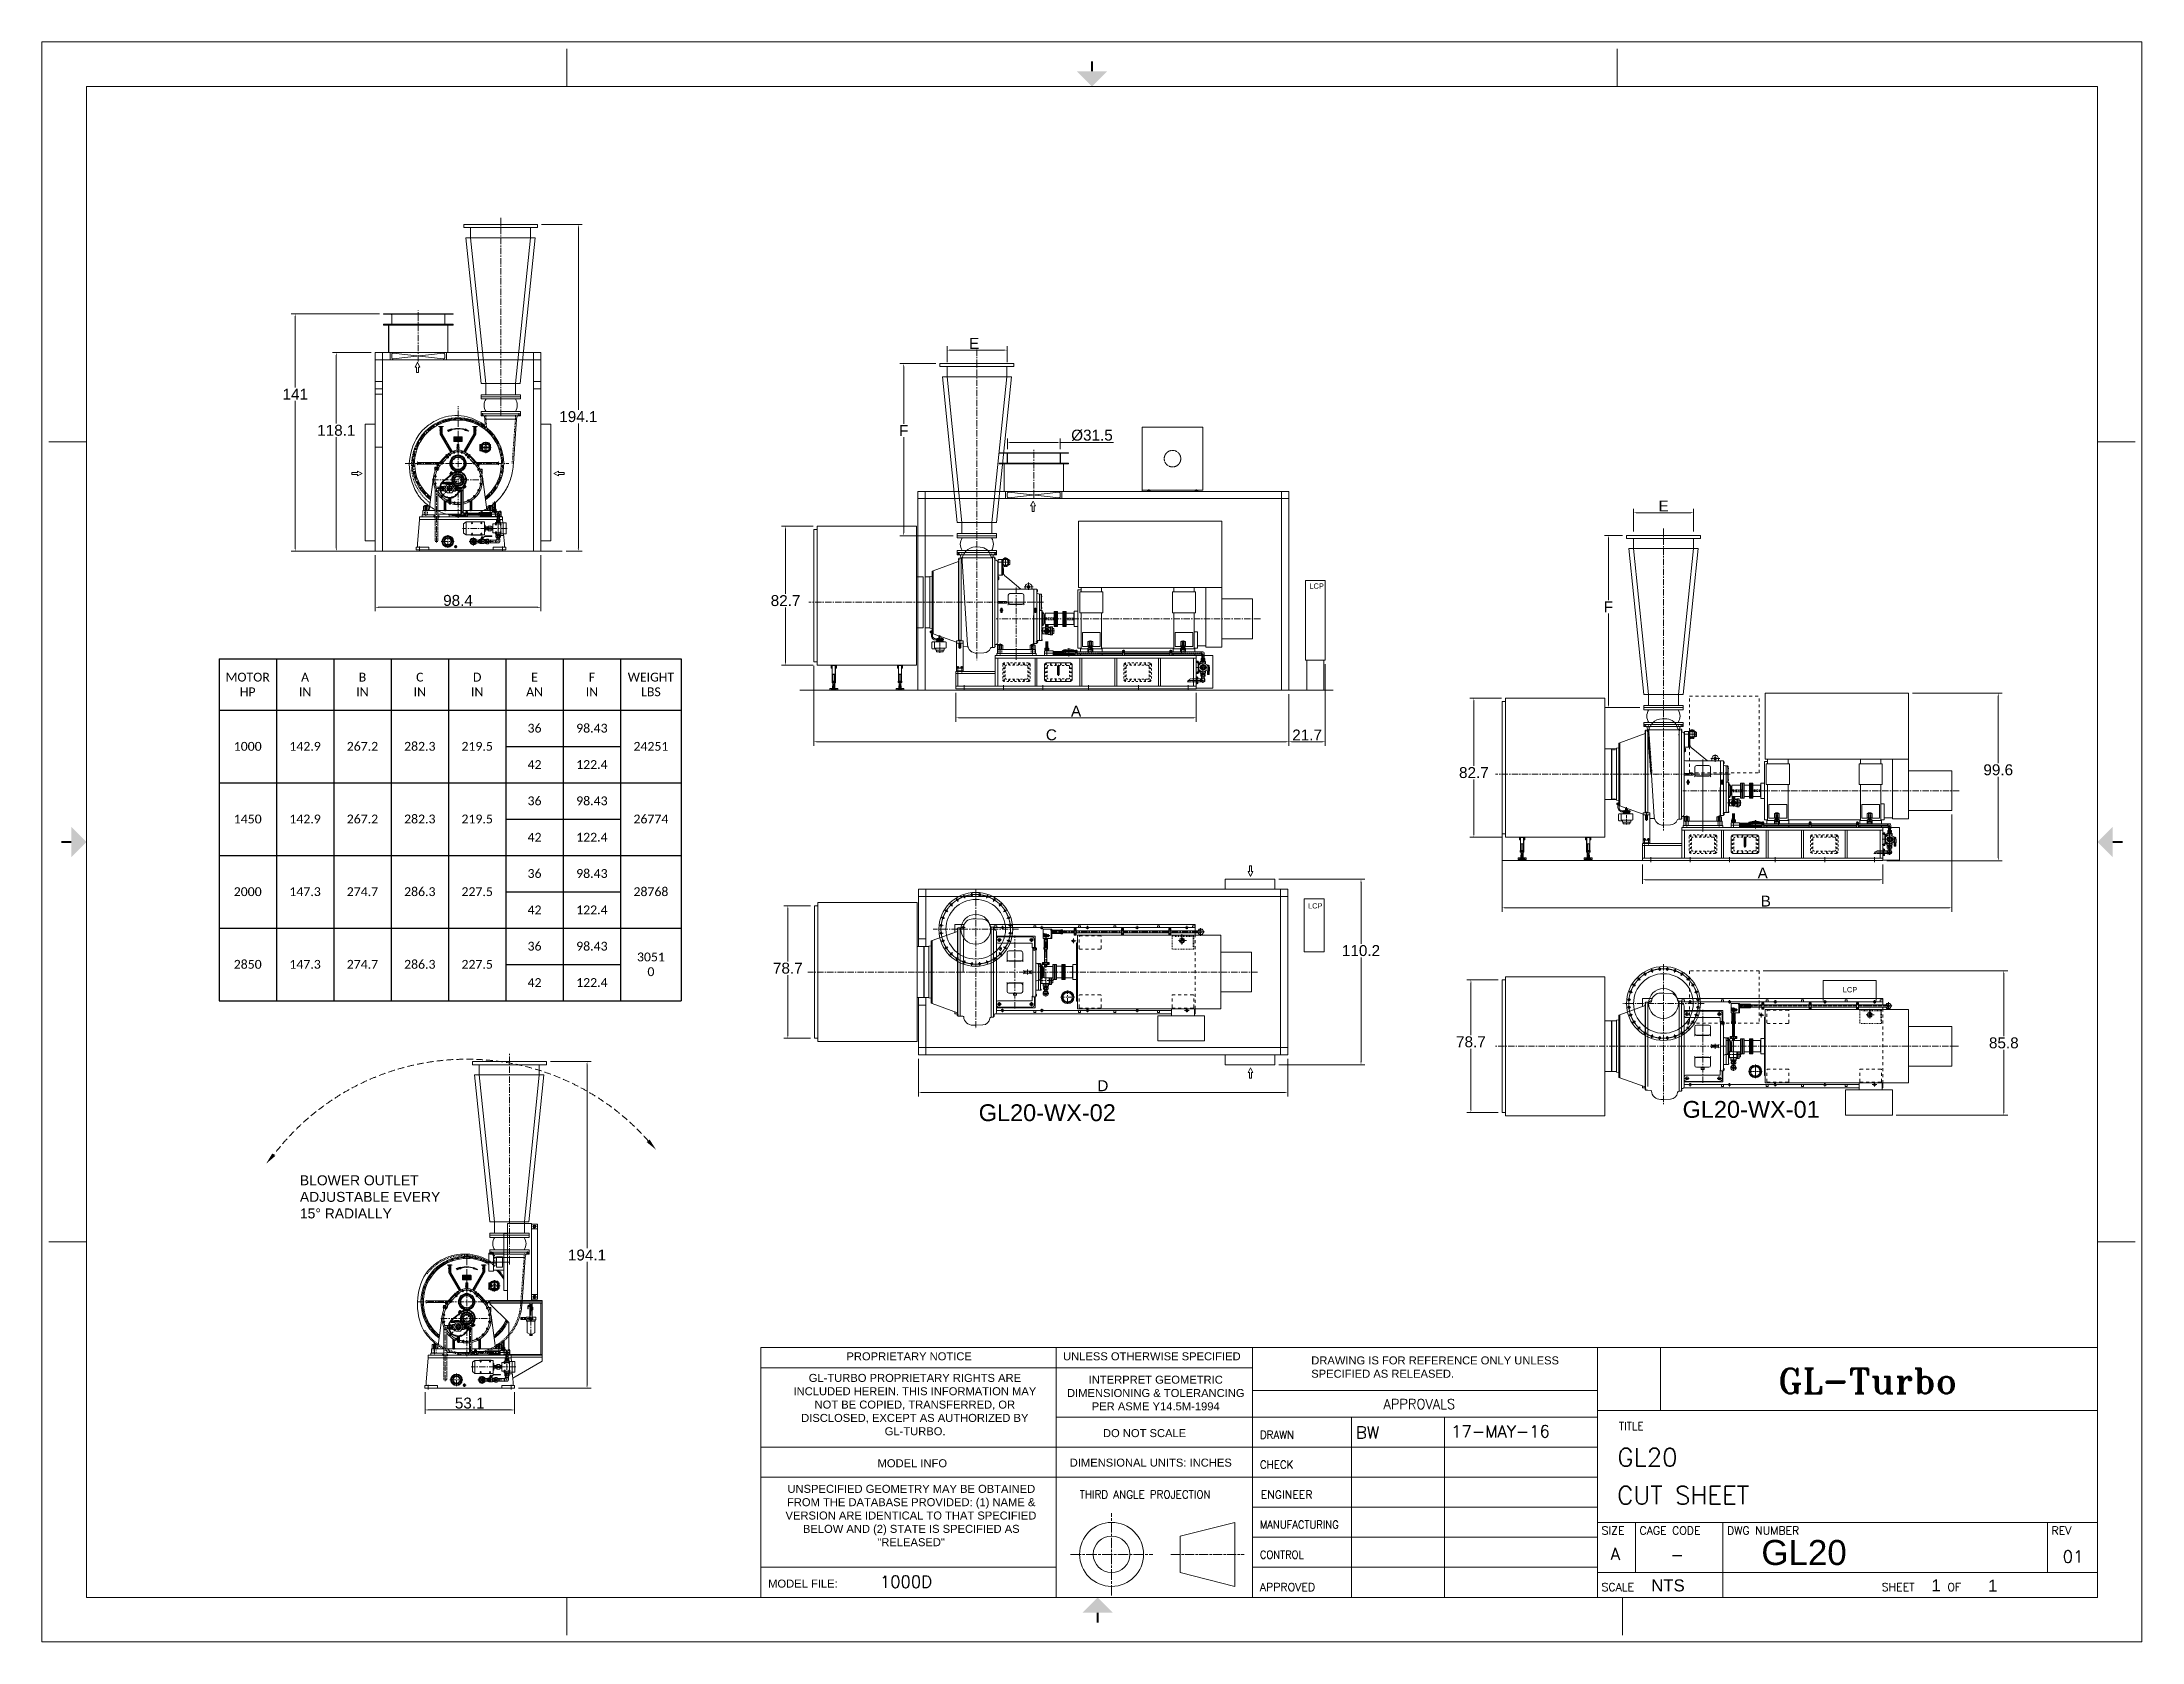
# Model space of a CAD drawing. Header units: inches. Extents: x 0 to 31702, y 0 to 24154.
import ezdxf
from ezdxf.enums import TextEntityAlignment as Align

# ---------------------------------------------------------------- set-up
doc = ezdxf.new("R2010")
doc.units = ezdxf.units.IN
doc.header["$MEASUREMENT"] = 0
for name, pattern in [('ACAD_ISO04W100', [30, 24, -3, 0, -3]), ('CENTER', [50.8, 31.75, -6.35, 6.35, -6.35]), ('CHAIN', [0.7087, 0.4724, -0.0591, 0.1181, -0.0591]), ('DASHED', [0.75, 0.5, -0.25]), ('EB_DASH', [6, 3, -3]), ('EB_DASHDOT', [39, 30, -3, 3, -3]), ('EB_DASHDOTDOT', [45, 30, -3, 3, -3, 3, -3])]:
    doc.linetypes.add(name, pattern=pattern)
doc.layers.get('Defpoints').update_dxf_attribs({"lineweight": 5})
for name, color, linetype, lineweight in [('06___ANNOTATIONS', 7, 'Continuous', 5), ('CAXA0', 7, 'Continuous', 5), ('CAXA1', 5, 'CENTER', 5), ('Title Block', 7, 'Continuous', 5)]:
    doc.layers.add(name, color=color, linetype=linetype, lineweight=lineweight)
doc.styles.add('ACANSTS', font='romans.shx', dxfattribs={"height": 1})
doc.styles.add('Roman', font='arial.ttf')
doc.styles.add('ROMANS', font='romant.shx', dxfattribs={"height": 3.5})
doc.styles.get("Standard").update_dxf_attribs({"font": 'arial.ttf'})
doc.dimstyles.new('ISO-25', dxfattribs={"dimscale": 30, "dimtxt": 1.5, "dimasz": 1.5, "dimexe": 2, "dimexo": 2, "dimtad": 1, "dimtih": 1, "dimtoh": 1, "dimdec": 1, "dimlfac": 0.03937, "dimdsep": 46, "dimtxsty": 'Standard', "dimcen": 2.5, "dimclrd": 7, "dimclre": 7, "dimclrt": 7, "dimadec": 0, "dimazin": 0, "dimtfac": 1, "dimtdec": 1, "dimtmove": 0, "dimatfit": 3, "dimfxl": 1, "dimlwd": 5, "dimlwe": 5, "dimarcsym": 0})

msp = doc.modelspace()

# ---------------------------------------------------------------- texts
at = {"color": 7, "linetype": 'Continuous', "lineweight": 5, "char_height": 254, "attachment_point": 1, "style": 'Roman'}
for s, insert in [('GL20-WX-02', (14140.5, 8117.43)), ('GL20-WX-01', (24766.31, 8167.63))]:
    msp.add_mtext_dynamic_manual_height_columns(s, width=3244.2481, gutter_width=1, heights=[0], dxfattribs=dict(at, insert=insert))
at = {"color": 7, "lineweight": 5, "insert": (3893.46, 7045), "char_height": 150, "attachment_point": 1, "style": 'Roman'}
msp.add_mtext('BLOWER OUTLET\\PADJUSTABLE EVERY \\P15%%D RADIALLY', dxfattribs=at)
at = {"layer": '06___ANNOTATIONS', "color": 7, "linetype": 'Continuous', "lineweight": 5, "char_height": 80, "width": 4297.3632, "attachment_point": 4, "style": 'Roman'}
for insert in [(19133.46, 15940.28), (19112.33, 11112.98), (27185.65, 9847.13)]:
    msp.add_mtext('LCP', dxfattribs=dict(at, insert=insert))

# ---------------------------------------------------------------- blocks, each defined once
blk = doc.blocks.new('*T15')
at = {"linetype": 'ByBlock', "lineweight": -2, "transparency": 16777216}
for p, q in [((0, 0), (6978, 0)), ((0, 0), (0, -5160)), ((866, 0), (866, -5160)), ((1732, 0), (1732, -5160)), ((2598, 0), (2598, -5160)), ((3464, 0), (3464, -5160)), ((4330, 0), (4330, -1320)), ((5196, 0), (5196, -5160)), ((6062, 0), (6062, -5160)), ((6978, 0), (6978, -5160)), ((0, -772), (6978, -772)), ((4330, -1320), (6062, -1320)), ((0, -1869), (6978, -1869)), ((4330, -1869), (4330, -2417)), ((4330, -2417), (6062, -2417)), ((0, -2966), (6978, -2966)), ((4330, -2966), (4330, -3514)), ((4330, -3514), (6062, -3514)), ((0, -4063), (6978, -4063)), ((4330, -4063), (4330, -4611)), ((4330, -4611), (6062, -4611)), ((0, -5160), (6978, -5160))]:
    blk.add_line(p, q, dxfattribs=at)
at = {"color": 0, "linetype": 'ByBlock', "lineweight": -2, "transparency": 16777216}
for p, q in [((4330, -1320), (4330, -1869)), ((4330, -2417), (4330, -2966)), ((4330, -3514), (4330, -4063)), ((4330, -4611), (4330, -5160))]:
    blk.add_line(p, q, dxfattribs=at)
at = {"color": 0, "linetype": 'Continuous', "lineweight": 5, "transparency": 16777216, "char_height": 133.33, "attachment_point": 5}
for s, insert, width in [('{\\fCalibri|b0|i0|c0;MOTOR^JHP^J', (433, -386), 722), ('{\\fCalibri|b0|i0|c0;A ^M^JIN^J', (1299, -386), 722), ('{\\fCalibri|b0|i0|c0;B ^M^JIN^J', (2165, -386), 722), ('{\\fCalibri|b0|i0|c0;C ^M^JIN^J', (3031, -386), 722), ('{\\fCalibri|b0|i0|c0;D ^M^JIN^J', (3897, -386), 722), ('{\\fCalibri|b0|i0|c0;E ^M^JAN^J', (4763, -386), 722), ('{\\fCalibri|b0|i0|c0;F^M^JIN^J', (5629, -386), 722), ('{\\fCalibri|b0|i0|c0;WEIGHT^M^JLBS^J', (6520, -386), 772), ('{\\fCalibri|b0|i0|c0;1000^J', (433, -1320), 722), ('{\\fCalibri|b0|i0|c0;142.9^J', (1299, -1320), 722), ('{\\fCalibri|b0|i0|c0;267.2^M^J', (2165, -1320), 722), ('{\\fCalibri|b0|i0|c0;282.3^M^J', (3031, -1320), 722), ('{\\fCalibri|b0|i0|c0;219.5^M^J', (3897, -1320), 722), ('{\\fCalibri|b0|i0|c0;36^M^J', (4763, -1046), 722), ('{\\fCalibri|b0|i0|c0;98.43^M^J', (5629, -1046), 722), ('{\\fCalibri|b0|i0|c0;24251^M^J', (6520, -1320), 772), ('{\\fCalibri|b0|i0|c0;42^M^J', (4763, -1595), 722), ('{\\fCalibri|b0|i0|c0;122.4^M^J', (5629, -1595), 722), ('{\\fCalibri|b0|i0|c0;36^M^J', (4763, -2143), 722), ('{\\fCalibri|b0|i0|c0;98.43^M^J', (5629, -2143), 722), ('{\\fCalibri|b0|i0|c0;1450^J', (433, -2417), 722), ('{\\fCalibri|b0|i0|c0;142.9^J', (1299, -2417), 722), ('{\\fCalibri|b0|i0|c0;267.2^M^J', (2165, -2417), 722), ('{\\fCalibri|b0|i0|c0;282.3^M^J', (3031, -2417), 722), ('{\\fCalibri|b0|i0|c0;219.5^M^J', (3897, -2417), 722), ('{\\fCalibri|b0|i0|c0;26774^M^J', (6520, -2417), 772), ('{\\fCalibri|b0|i0|c0;42^M^J', (4763, -2692), 722), ('{\\fCalibri|b0|i0|c0;122.4^M^J', (5629, -2692), 722), ('{\\fCalibri|b0|i0|c0;36^M^J', (4763, -3240), 722), ('{\\fCalibri|b0|i0|c0;98.43^M^J', (5629, -3240), 722), ('{\\fCalibri|b0|i0|c0;2000^J', (433, -3514), 722), ('{\\fCalibri|b0|i0|c0;147.3^J', (1299, -3514), 722), ('{\\fCalibri|b0|i0|c0;274.7^J', (2165, -3514), 722), ('{\\fCalibri|b0|i0|c0;286.3^M^J', (3031, -3514), 722), ('{\\fCalibri|b0|i0|c0;227.5^M^J', (3897, -3514), 722), ('{\\fCalibri|b0|i0|c0;28768^M^J', (6520, -3514), 772), ('{\\fCalibri|b0|i0|c0;42^M^J', (4763, -3789), 722), ('{\\fCalibri|b0|i0|c0;122.4^M^J', (5629, -3789), 722), ('{\\fCalibri|b0|i0|c0;36^M^J', (4763, -4337), 722), ('{\\fCalibri|b0|i0|c0;98.43^M^J', (5629, -4337), 722), ('{\\fCalibri|b0|i0|c0;3051^M0^J', (6520, -4611), 772), ('{\\fCalibri|b0|i0|c0;2850^J', (433, -4611), 722), ('{\\fCalibri|b0|i0|c0;147.3^J', (1299, -4611), 722), ('{\\fCalibri|b0|i0|c0;274.7^J', (2165, -4611), 722), ('{\\fCalibri|b0|i0|c0;286.3^M^J', (3031, -4611), 722), ('{\\fCalibri|b0|i0|c0;227.5^M^J', (3897, -4611), 722), ('{\\fCalibri|b0|i0|c0;42^M^J', (4763, -4886), 722), ('{\\fCalibri|b0|i0|c0;122.4^M^J', (5629, -4886), 722)]:
    blk.add_mtext(s, dxfattribs=dict(at, insert=insert, width=width))
blk = doc.blocks.new('*D20')
at = {"color": 7, "linetype": 'Continuous', "lineweight": 5, "transparency": 16777216}
for p, q in [((5030, 16408), (5030, 15560)), ((7530, 16408), (7530, 15560)), ((5075, 15620), (7485, 15620))]:
    blk.add_line(p, q, dxfattribs=at)
at = {"color": 7, "transparency": 16777216}
for points in [[(5075, 15627), (5075, 15612), (5030, 15620)], [(7485, 15627), (7485, 15612), (7530, 15620)]]:
    blk.add_solid(points, dxfattribs=at)
at = {"layer": 'Defpoints', "color": 0, "transparency": 16777216}
for p in [(5030, 16468), (7530, 16468), (7530, 15620)]:
    blk.add_point(p, dxfattribs=at)
at = {"color": 7, "lineweight": 5, "transparency": 16777216, "insert": (6280, 15723), "char_height": 165, "attachment_point": 5, "style": 'Roman'}
blk.add_mtext('98.4', dxfattribs=at)
blk = doc.blocks.new('*D21')
at = {"color": 7, "linetype": 'Continuous', "lineweight": 5, "transparency": 16777216}
for p, q in [((11643, 16845), (11165, 16845)), ((11225, 16800), (11225, 15823)), ((11225, 14790), (11225, 15617)), ((11643, 14745), (11165, 14745))]:
    blk.add_line(p, q, dxfattribs=at)
at = {"color": 7, "transparency": 16777216}
for points in [[(11218, 16800), (11233, 16800), (11225, 16845)], [(11218, 14790), (11233, 14790), (11225, 14745)]]:
    blk.add_solid(points, dxfattribs=at)
at = {"layer": 'Defpoints', "color": 0, "transparency": 16777216}
for p in [(11225, 16845), (11703, 16845), (11703, 14745)]:
    blk.add_point(p, dxfattribs=at)
at = {"color": 7, "lineweight": 5, "transparency": 16777216, "insert": (11225, 15720), "char_height": 165, "attachment_point": 5, "style": 'Roman'}
blk.add_mtext('82.7', dxfattribs=at)
blk = doc.blocks.new('*D12')
at = {"color": 7, "linetype": 'Continuous', "lineweight": 5, "transparency": 16777216}
for p, q in [((4970, 19468), (4383, 19468)), ((4443, 19423), (4443, 18394)), ((4443, 16513), (4443, 18188)), ((4644, 16468), (4383, 16468))]:
    blk.add_line(p, q, dxfattribs=at)
at = {"color": 7, "transparency": 16777216}
for points in [[(4435, 19423), (4450, 19423), (4443, 19468)], [(4435, 16513), (4450, 16513), (4443, 16468)]]:
    blk.add_solid(points, dxfattribs=at)
at = {"layer": 'Defpoints', "color": 0, "transparency": 16777216}
for p in [(4443, 19468), (5030, 19468), (4704, 16468)]:
    blk.add_point(p, dxfattribs=at)
at = {"color": 7, "lineweight": 5, "transparency": 16777216, "insert": (4443, 18291), "char_height": 165, "attachment_point": 5, "style": 'Roman'}
blk.add_mtext('118.1', dxfattribs=at)
blk = doc.blocks.new('*D22')
at = {"color": 7, "linetype": 'Continuous', "lineweight": 5, "transparency": 16777216}
for p, q in [((19373, 14764), (19373, 13530)), ((18823, 14310), (18823, 13530)), ((19328, 13590), (18868, 13590))]:
    blk.add_line(p, q, dxfattribs=at)
at = {"color": 7, "transparency": 16777216}
for points in [[(18868, 13598), (18868, 13583), (18823, 13590)], [(19328, 13598), (19328, 13583), (19373, 13590)]]:
    blk.add_solid(points, dxfattribs=at)
at = {"layer": 'Defpoints', "color": 0, "transparency": 16777216}
for p in [(19373, 14824), (18823, 14370), (18823, 13590)]:
    blk.add_point(p, dxfattribs=at)
at = {"color": 7, "lineweight": 5, "transparency": 16777216, "insert": (19098, 13692), "char_height": 165, "attachment_point": 5, "style": 'Roman'}
blk.add_mtext('21.7', dxfattribs=at)
blk = doc.blocks.new('*D23')
at = {"color": 7, "linetype": 'Continuous', "lineweight": 5, "transparency": 16777216}
for p, q in [((11653, 14735), (11653, 13530)), ((18823, 14310), (18823, 13530)), ((18778, 13590), (11698, 13590))]:
    blk.add_line(p, q, dxfattribs=at)
at = {"color": 7, "transparency": 16777216}
for points in [[(11698, 13598), (11698, 13583), (11653, 13590)], [(18778, 13598), (18778, 13583), (18823, 13590)]]:
    blk.add_solid(points, dxfattribs=at)
at = {"layer": 'Defpoints', "color": 0, "transparency": 16777216}
for p in [(11653, 14795), (18823, 14370), (11653, 13590)]:
    blk.add_point(p, dxfattribs=at)
at = {"color": 7, "lineweight": 5, "transparency": 16777216, "insert": (15238, 13694), "char_height": 165, "attachment_point": 5, "style": 'Roman'}
blk.add_mtext('C', dxfattribs=at)
blk = doc.blocks.new('*D13')
at = {"color": 7, "linetype": 'Continuous', "lineweight": 5, "transparency": 16777216}
for p, q in [((13796, 14330), (13796, 13892)), ((17426, 14330), (17426, 13892)), ((13841, 13952), (17381, 13952))]:
    blk.add_line(p, q, dxfattribs=at)
at = {"color": 7, "transparency": 16777216}
for points in [[(13841, 13960), (13841, 13945), (13796, 13952)], [(17381, 13960), (17381, 13945), (17426, 13952)]]:
    blk.add_solid(points, dxfattribs=at)
at = {"layer": 'Defpoints', "color": 0, "transparency": 16777216}
for p in [(13796, 14390), (17426, 14390), (17426, 13952)]:
    blk.add_point(p, dxfattribs=at)
at = {"color": 7, "lineweight": 5, "transparency": 16777216, "insert": (15611, 14054), "char_height": 165, "attachment_point": 5, "style": 'Roman'}
blk.add_mtext('A', dxfattribs=at)
blk = doc.blocks.new('*D24')
at = {"color": 7, "linetype": 'Continuous', "lineweight": 5, "transparency": 16777216}
for p, q in [((13231, 8804), (13231, 8237)), ((18806, 8804), (18806, 8237)), ((18761, 8297), (13276, 8297))]:
    blk.add_line(p, q, dxfattribs=at)
at = {"color": 7, "transparency": 16777216}
for points in [[(13276, 8304), (13276, 8289), (13231, 8297)], [(18761, 8304), (18761, 8289), (18806, 8297)]]:
    blk.add_solid(points, dxfattribs=at)
at = {"layer": 'Defpoints', "color": 0, "transparency": 16777216}
for p in [(13231, 8864), (18806, 8864), (13231, 8297)]:
    blk.add_point(p, dxfattribs=at)
at = {"color": 7, "lineweight": 5, "transparency": 16777216, "insert": (16015, 8398), "char_height": 165, "attachment_point": 5, "style": 'Roman'}
blk.add_mtext('D', dxfattribs=at)
blk = doc.blocks.new('*D25')
at = {"color": 7, "linetype": 'Continuous', "lineweight": 5, "transparency": 16777216}
for p, q in [((18671, 11514), (19972, 11514)), ((19912, 11469), (19912, 10540)), ((19912, 8759), (19912, 10334)), ((18671, 8714), (19972, 8714))]:
    blk.add_line(p, q, dxfattribs=at)
at = {"color": 7, "transparency": 16777216}
for points in [[(19904, 11469), (19919, 11469), (19912, 11514)], [(19904, 8759), (19919, 8759), (19912, 8714)]]:
    blk.add_solid(points, dxfattribs=at)
at = {"layer": 'Defpoints', "color": 0, "transparency": 16777216}
for p in [(18611, 11514), (18611, 8714), (19912, 8714)]:
    blk.add_point(p, dxfattribs=at)
at = {"color": 7, "lineweight": 5, "transparency": 16777216, "insert": (19912, 10437), "char_height": 165, "attachment_point": 5, "style": 'Roman'}
blk.add_mtext('110.2', dxfattribs=at)
blk = doc.blocks.new('*D26')
at = {"color": 7, "linetype": 'Continuous', "lineweight": 5, "transparency": 16777216}
for p, q in [((7543, 21398), (8157, 21398)), ((8097, 21353), (8097, 18601)), ((8097, 16513), (8097, 18395)), ((7912, 16468), (8157, 16468))]:
    blk.add_line(p, q, dxfattribs=at)
at = {"color": 7, "transparency": 16777216}
for points in [[(8089, 21353), (8104, 21353), (8097, 21398)], [(8089, 16513), (8104, 16513), (8097, 16468)]]:
    blk.add_solid(points, dxfattribs=at)
at = {"layer": 'Defpoints', "color": 0, "transparency": 16777216}
for p in [(7483, 21398), (8097, 21398), (7852, 16468)]:
    blk.add_point(p, dxfattribs=at)
at = {"color": 7, "lineweight": 5, "transparency": 16777216, "insert": (8097, 18498), "char_height": 165, "attachment_point": 5, "style": 'Roman'}
blk.add_mtext('194.1', dxfattribs=at)
blk = doc.blocks.new('*D14')
at = {"color": 7, "linetype": 'Continuous', "lineweight": 5, "transparency": 16777216}
for p, q in [((11601, 11114), (11199, 11114)), ((11259, 11069), (11259, 10275)), ((11259, 9159), (11259, 10069)), ((11601, 9114), (11199, 9114))]:
    blk.add_line(p, q, dxfattribs=at)
at = {"color": 7, "transparency": 16777216}
for points in [[(11252, 11069), (11267, 11069), (11259, 11114)], [(11252, 9159), (11267, 9159), (11259, 9114)]]:
    blk.add_solid(points, dxfattribs=at)
at = {"layer": 'Defpoints', "color": 0, "transparency": 16777216}
for p in [(11661, 11114), (11259, 9114), (11661, 9114)]:
    blk.add_point(p, dxfattribs=at)
at = {"color": 7, "lineweight": 5, "transparency": 16777216, "insert": (11259, 10172), "char_height": 165, "attachment_point": 5, "style": 'Roman'}
blk.add_mtext('78.7', dxfattribs=at)
blk = doc.blocks.new('*D16')
at = {"color": 7, "linetype": 'Continuous', "lineweight": 5, "transparency": 16777216}
for p, q in [((25982, 10134), (29676, 10134)), ((29616, 10089), (29616, 9147)), ((29616, 7999), (29616, 8941)), ((27993, 7954), (29676, 7954))]:
    blk.add_line(p, q, dxfattribs=at)
at = {"color": 7, "transparency": 16777216}
for points in [[(29608, 10089), (29623, 10089), (29616, 10134)], [(29608, 7999), (29623, 7999), (29616, 7954)]]:
    blk.add_solid(points, dxfattribs=at)
at = {"layer": 'Defpoints', "color": 0, "transparency": 16777216}
for p in [(25922, 10134), (27933, 7954), (29616, 7954)]:
    blk.add_point(p, dxfattribs=at)
at = {"color": 7, "lineweight": 5, "transparency": 16777216, "insert": (29616, 9044), "char_height": 165, "attachment_point": 5, "style": 'Roman'}
blk.add_mtext('85.8', dxfattribs=at)
blk = doc.blocks.new('*D17')
at = {"color": 7, "linetype": 'Continuous', "lineweight": 5, "transparency": 16777216}
for p, q in [((5782, 3771), (5782, 3443)), ((7087, 3503), (5827, 3503)), ((7132, 3771), (7132, 3443))]:
    blk.add_line(p, q, dxfattribs=at)
at = {"color": 7, "transparency": 16777216}
for points in [[(5827, 3510), (5827, 3495), (5782, 3503)], [(7087, 3510), (7087, 3495), (7132, 3503)]]:
    blk.add_solid(points, dxfattribs=at)
at = {"layer": 'Defpoints', "color": 0, "transparency": 16777216}
for p in [(5782, 3831), (7132, 3831), (5782, 3503)]:
    blk.add_point(p, dxfattribs=at)
at = {"color": 7, "lineweight": 5, "transparency": 16777216, "insert": (6457, 3606), "char_height": 165, "attachment_point": 5, "style": 'Roman'}
blk.add_mtext('53.1', dxfattribs=at)
blk = doc.blocks.new('*D2')
at = {"color": 7, "linetype": 'Continuous', "lineweight": 5, "transparency": 16777216}
for p, q in [((24161, 11735), (24161, 11448)), ((27791, 11735), (27791, 11448)), ((27746, 11508), (24206, 11508))]:
    blk.add_line(p, q, dxfattribs=at)
at = {"color": 7, "transparency": 16777216}
for points in [[(24206, 11515), (24206, 11500), (24161, 11508)], [(27746, 11515), (27746, 11500), (27791, 11508)]]:
    blk.add_solid(points, dxfattribs=at)
at = {"layer": 'Defpoints', "color": 0, "transparency": 16777216}
for p in [(24161, 11795), (27791, 11795), (24161, 11508)]:
    blk.add_point(p, dxfattribs=at)
at = {"color": 7, "lineweight": 5, "transparency": 16777216, "insert": (25976, 11609), "char_height": 165, "attachment_point": 5, "style": 'Roman'}
blk.add_mtext('A', dxfattribs=at)
blk = doc.blocks.new('*D18')
at = {"color": 7, "linetype": 'Continuous', "lineweight": 5, "transparency": 16777216}
for p, q in [((28236, 14325), (29592, 14325)), ((29532, 14280), (29532, 13269)), ((29532, 11840), (29532, 13063)), ((27851, 11795), (29592, 11795))]:
    blk.add_line(p, q, dxfattribs=at)
at = {"color": 7, "transparency": 16777216}
for points in [[(29525, 14280), (29540, 14280), (29532, 14325)], [(29525, 11840), (29540, 11840), (29532, 11795)]]:
    blk.add_solid(points, dxfattribs=at)
at = {"layer": 'Defpoints', "color": 0, "transparency": 16777216}
for p in [(28176, 14325), (29532, 14325), (27791, 11795)]:
    blk.add_point(p, dxfattribs=at)
at = {"color": 7, "lineweight": 5, "transparency": 16777216, "insert": (29532, 13166), "char_height": 165, "attachment_point": 5, "style": 'Roman'}
blk.add_mtext('99.6', dxfattribs=at)
blk = doc.blocks.new('*D19')
at = {"color": 7, "linetype": 'Continuous', "lineweight": 5, "transparency": 16777216}
for p, q in [((28831, 12490), (28831, 11024)), ((22043, 12252), (22043, 11024)), ((28786, 11084), (22088, 11084))]:
    blk.add_line(p, q, dxfattribs=at)
at = {"color": 7, "transparency": 16777216}
for points in [[(22088, 11091), (22088, 11076), (22043, 11084)], [(28786, 11091), (28786, 11076), (28831, 11084)]]:
    blk.add_solid(points, dxfattribs=at)
at = {"layer": 'Defpoints', "color": 0, "transparency": 16777216}
for p in [(28831, 12550), (22043, 12312), (22043, 11084)]:
    blk.add_point(p, dxfattribs=at)
at = {"color": 7, "lineweight": 5, "transparency": 16777216, "insert": (26023, 11185), "char_height": 165, "attachment_point": 5, "style": 'Roman'}
blk.add_mtext('B', dxfattribs=at)
blk = doc.blocks.new('*D10')
at = {"color": 7, "linetype": 'Continuous', "lineweight": 5, "transparency": 16777216}
for p, q in [((24028, 16765), (24028, 17107)), ((24888, 17047), (24073, 17047)), ((24933, 16765), (24933, 17107))]:
    blk.add_line(p, q, dxfattribs=at)
at = {"color": 7, "transparency": 16777216}
for points in [[(24073, 17055), (24073, 17040), (24028, 17047)], [(24888, 17055), (24888, 17040), (24933, 17047)]]:
    blk.add_solid(points, dxfattribs=at)
at = {"layer": 'Defpoints', "color": 0, "transparency": 16777216}
for p in [(24028, 17047), (24028, 16705), (24933, 16705)]:
    blk.add_point(p, dxfattribs=at)
at = {"color": 7, "lineweight": 5, "transparency": 16777216, "insert": (24480, 17149), "char_height": 165, "attachment_point": 5, "style": 'Roman'}
blk.add_mtext('E', dxfattribs=at)
blk = doc.blocks.new('*D11')
at = {"color": 7, "linetype": 'Continuous', "lineweight": 5, "transparency": 16777216}
for p, q in [((23860, 16705), (23587, 16705)), ((23647, 16660), (23647, 15728)), ((23647, 14150), (23647, 15526)), ((24120, 14105), (23587, 14105))]:
    blk.add_line(p, q, dxfattribs=at)
at = {"color": 7, "transparency": 16777216}
for points in [[(23640, 16660), (23655, 16660), (23647, 16705)], [(23640, 14150), (23655, 14150), (23647, 14105)]]:
    blk.add_solid(points, dxfattribs=at)
at = {"layer": 'Defpoints', "color": 0, "transparency": 16777216}
for p in [(23920, 16705), (23647, 14105), (24180, 14105)]:
    blk.add_point(p, dxfattribs=at)
at = {"color": 7, "lineweight": 5, "transparency": 16777216, "insert": (23647, 15627), "char_height": 165, "attachment_point": 5, "style": 'Roman'}
blk.add_mtext('F', dxfattribs=at)
blk = doc.blocks.new('*D4')
at = {"color": 7, "linetype": 'Continuous', "lineweight": 5, "transparency": 16777216}
for p, q in [((5095, 20050), (3763, 20050)), ((3823, 20005), (3823, 18939)), ((3823, 16513), (3823, 18736)), ((4970, 16468), (3763, 16468))]:
    blk.add_line(p, q, dxfattribs=at)
at = {"color": 7, "transparency": 16777216}
for points in [[(3815, 20005), (3830, 20005), (3823, 20050)], [(3815, 16513), (3830, 16513), (3823, 16468)]]:
    blk.add_solid(points, dxfattribs=at)
at = {"layer": 'Defpoints', "color": 0, "transparency": 16777216}
for p in [(3823, 20050), (5155, 20050), (5030, 16468)]:
    blk.add_point(p, dxfattribs=at)
at = {"color": 7, "lineweight": 5, "transparency": 16777216, "insert": (3823, 18837), "char_height": 165, "attachment_point": 5, "style": 'Roman'}
blk.add_mtext('141', dxfattribs=at)
blk = doc.blocks.new('*D5')
at = {"color": 7, "linetype": 'Continuous', "lineweight": 5, "transparency": 16777216}
for p, q in [((13663, 19322), (13663, 19562)), ((13708, 19502), (14523, 19502)), ((14568, 19322), (14568, 19562))]:
    blk.add_line(p, q, dxfattribs=at)
at = {"color": 7, "transparency": 16777216}
for points in [[(13708, 19510), (13708, 19495), (13663, 19502)], [(14523, 19510), (14523, 19495), (14568, 19502)]]:
    blk.add_solid(points, dxfattribs=at)
at = {"layer": 'Defpoints', "color": 0, "transparency": 16777216}
for p in [(14568, 19502), (13663, 19262), (14568, 19262)]:
    blk.add_point(p, dxfattribs=at)
at = {"color": 7, "lineweight": 5, "transparency": 16777216, "insert": (14071, 19604), "char_height": 165, "attachment_point": 5, "style": 'Roman'}
blk.add_mtext('E', dxfattribs=at)
blk = doc.blocks.new('*D6')
at = {"color": 7, "linetype": 'Continuous', "lineweight": 5, "transparency": 16777216}
for p, q in [((13495, 19300), (12949, 19300)), ((13009, 19255), (13009, 18390)), ((13009, 16745), (13009, 18187)), ((13755, 16700), (12949, 16700))]:
    blk.add_line(p, q, dxfattribs=at)
at = {"color": 7, "transparency": 16777216}
for points in [[(13001, 19255), (13016, 19255), (13009, 19300)], [(13001, 16745), (13016, 16745), (13009, 16700)]]:
    blk.add_solid(points, dxfattribs=at)
at = {"layer": 'Defpoints', "color": 0, "transparency": 16777216}
for p in [(13555, 19300), (13009, 16700), (13815, 16700)]:
    blk.add_point(p, dxfattribs=at)
at = {"color": 7, "lineweight": 5, "transparency": 16777216, "insert": (13009, 18288), "char_height": 165, "attachment_point": 5, "style": 'Roman'}
blk.add_mtext('F', dxfattribs=at)
blk = doc.blocks.new('*D7')
at = {"color": 7, "linetype": 'Continuous', "lineweight": 5, "transparency": 16777216}
for p, q in [((14574, 18006), (14574, 18169)), ((14619, 18109), (15327, 18109)), ((15372, 18007), (15372, 18169)), ((16175, 18109), (15372, 18109))]:
    blk.add_line(p, q, dxfattribs=at)
at = {"color": 7, "transparency": 16777216}
for points in [[(14619, 18116), (14619, 18101), (14574, 18109)], [(15327, 18116), (15327, 18101), (15372, 18109)]]:
    blk.add_solid(points, dxfattribs=at)
at = {"layer": 'Defpoints', "color": 0, "transparency": 16777216}
for p in [(15372, 18109), (14574, 17946), (15372, 17947)]:
    blk.add_point(p, dxfattribs=at)
at = {"color": 7, "lineweight": 5, "transparency": 16777216, "insert": (15851, 18216), "char_height": 165, "attachment_point": 5, "style": 'Roman'}
blk.add_mtext('%%C31.5', dxfattribs=at)
blk = doc.blocks.new('*D8')
at = {"color": 7, "linetype": 'Continuous', "lineweight": 5, "transparency": 16777216}
for p, q in [((22033, 14250), (21556, 14250)), ((21616, 14205), (21616, 13227)), ((21616, 12195), (21616, 13021)), ((22033, 12150), (21556, 12150))]:
    blk.add_line(p, q, dxfattribs=at)
at = {"color": 7, "transparency": 16777216}
for points in [[(21608, 14205), (21623, 14205), (21616, 14250)], [(21608, 12195), (21623, 12195), (21616, 12150)]]:
    blk.add_solid(points, dxfattribs=at)
at = {"layer": 'Defpoints', "color": 0, "transparency": 16777216}
for p in [(21616, 14250), (22093, 14250), (22093, 12150)]:
    blk.add_point(p, dxfattribs=at)
at = {"color": 7, "lineweight": 5, "transparency": 16777216, "insert": (21616, 13124), "char_height": 165, "attachment_point": 5, "style": 'Roman'}
blk.add_mtext('82.7', dxfattribs=at)
blk = doc.blocks.new('*D9')
at = {"color": 7, "linetype": 'Continuous', "lineweight": 5, "transparency": 16777216}
for p, q in [((21983, 9994), (21511, 9994)), ((21571, 9949), (21571, 9163)), ((21571, 8039), (21571, 8957)), ((21983, 7994), (21511, 7994))]:
    blk.add_line(p, q, dxfattribs=at)
at = {"color": 7, "transparency": 16777216}
for points in [[(21564, 9949), (21579, 9949), (21571, 9994)], [(21564, 8039), (21579, 8039), (21571, 7994)]]:
    blk.add_solid(points, dxfattribs=at)
at = {"layer": 'Defpoints', "color": 0, "transparency": 16777216}
for p in [(22043, 9994), (21571, 7994), (22043, 7994)]:
    blk.add_point(p, dxfattribs=at)
at = {"color": 7, "lineweight": 5, "transparency": 16777216, "insert": (21571, 9060), "char_height": 165, "attachment_point": 5, "style": 'Roman'}
blk.add_mtext('78.7', dxfattribs=at)
blk = doc.blocks.new('*D3')
at = {"color": 7, "linetype": 'Continuous', "lineweight": 5, "transparency": 16777216}
for p, q in [((7674, 8761), (8288, 8761)), ((8228, 8716), (8228, 5944)), ((8228, 3876), (8228, 5738)), ((7192, 3831), (8288, 3831))]:
    blk.add_line(p, q, dxfattribs=at)
at = {"color": 7, "transparency": 16777216}
for points in [[(8221, 8716), (8236, 8716), (8228, 8761)], [(8221, 3876), (8236, 3876), (8228, 3831)]]:
    blk.add_solid(points, dxfattribs=at)
at = {"layer": 'Defpoints', "color": 0, "transparency": 16777216}
for p in [(7614, 8761), (8228, 8761), (7132, 3831)]:
    blk.add_point(p, dxfattribs=at)
at = {"color": 7, "lineweight": 5, "transparency": 16777216, "insert": (8228, 5841), "char_height": 165, "attachment_point": 5, "style": 'Roman'}
blk.add_mtext('194.1', dxfattribs=at)
blk = doc.blocks.new('LONE STAR BLOWER TITLE BLOCK (SIZE A)')
at = {"lineweight": 15}
for p, q in [((17.5, 2.604), (17.5, 3.312)), ((17.5, 3.312), (18.209, 3.312)), ((18.209, 2.604), (18.209, 3.312)), ((18.209, 2.604), (17.5, 2.604))]:
    blk.add_line(p, q, dxfattribs=at)
at = {"layer": 'Title Block', "lineweight": 15}
for p, q in [((23.625, 18), (0, 18)), ((0, 18), (0, 0)), ((23.625, 0), (23.625, 18)), ((5.906, 17.5), (5.906, 17.922)), ((17.719, 17.5), (17.719, 17.922)), ((23.125, 17.5), (0.5, 17.5)), ((23.125, 17.5), (0.5, 17.5)), ((0.5, 17.5), (0.5, 0.5)), ((0.5, 17.291), (0.5, 17.5)), ((0.5, 17.5), (1.089, 17.5)), ((23.125, 0.5), (23.125, 17.5)), ((0.5, 17.291), (0.5, 14.218)), ((0.078, 13.5), (0.5, 13.5)), ((23.125, 13.5), (23.547, 13.5)), ((0.078, 4.5), (0.5, 4.5)), ((23.125, 4.5), (23.547, 4.5)), ((23.125, 3.312), (8.087, 3.312)), ((8.087, 3.312), (8.087, 0.5)), ((23.125, 3.312), (9.093, 3.312)), ((11.409, 3.312), (11.409, 0.5)), ((13.618, 3.312), (13.618, 0.5)), ((17.5, 0.5), (17.5, 3.312)), ((23.125, 0.5), (23.125, 3.312)), ((13.618, 3.083), (8.087, 3.083)), ((17.5, 2.829), (13.618, 2.829)), ((23.125, 2.604), (17.5, 2.604)), ((17.5, 2.529), (11.409, 2.529)), ((14.732, 0.504), (14.732, 2.529)), ((15.78, 0.504), (15.78, 2.529)), ((17.5, 2.192), (8.087, 2.192)), ((17.5, 1.854), (8.087, 1.854)), ((17.5, 1.517), (13.618, 1.517)), ((12.804, 1.191), (13.421, 1.345)), ((12.804, 0.78), (12.804, 1.191)), ((13.421, 1.345), (13.421, 0.626)), ((23.125, 1.344), (17.5, 1.344)), ((17.927, 1.344), (17.927, 0.781)), ((18.909, 1.344), (18.909, 0.5)), ((22.562, 1.344), (22.562, 0.781)), ((17.5, 1.179), (13.618, 1.179)), ((11.409, 0.842), (8.087, 0.842)), ((13.421, 0.626), (12.804, 0.78)), ((17.5, 0.842), (13.618, 0.842)), ((23.125, 0.781), (17.5, 0.781)), ((0.5, 0.5), (23.125, 0.5)), ((5.906, 0.078), (5.906, 0.5)), ((15.025, 0.5), (23.125, 0.5)), ((17.781, 0.078), (17.781, 0.5)), ((0, 0), (23.625, 0))]:
    blk.add_line(p, q, dxfattribs=at)
at = {"layer": 'Title Block', "linetype": 'CHAIN', "lineweight": 15, "ltscale": 0.249886}
for p, q in [((12.033, 0.523), (12.033, 1.448)), ((11.571, 0.986), (12.496, 0.986))]:
    blk.add_line(p, q, dxfattribs=at)
at = {"layer": 'Title Block', "linetype": 'CHAIN', "lineweight": 15, "ltscale": 0.22211}
blk.add_line((12.701, 0.986), (13.524, 0.986), dxfattribs=at)
at = {"layer": 'Title Block', "lineweight": 15, "const_width": 0.0225}
for points in [[(11.812, 17.781), (11.812, 17.669)], [(0.219, 9), (0.331, 9)], [(23.406, 9), (23.294, 9)], [(11.875, 0.219), (11.875, 0.331)]]:
    blk.add_lwpolyline(points, dxfattribs=at)
at = {"layer": 'Title Block', "lineweight": 15}
for radius in [0.36, 0.206]:
    blk.add_circle((12.033, 0.986), radius, dxfattribs=at)
for points in [[(11.644, 17.669), (11.981, 17.669), (11.812, 17.5)], [(0.331, 8.831), (0.331, 9.169), (0.5, 9)], [(23.294, 8.831), (23.294, 9.169), (23.125, 9)], [(11.706, 0.331), (12.044, 0.331), (11.875, 0.5)]]:
    blk.add_solid(points, dxfattribs=at)
at = {"layer": 'Title Block', "lineweight": 15, "style": 'ACANSTS'}
for s, height, width, p in [('APPROVALS', 0.1125, 0.951562, (15.091, 2.621)), ('DRAWN', 0.09, 0.942857, (13.701, 2.287)), ('TITLE', 0.09, 0.942857, (17.741, 2.384)), ('THIRD ANGLE PROJECTION', 0.09, 0.942857, (11.674, 1.615))]:
    blk.add_text(s, height=height, dxfattribs=dict(at, width=width)).set_placement(p)
for s, width, p in [('CHECK', 0.942857, (13.701, 1.995)), ('MANUFACTURING', 0.90932, (13.701, 1.32)), ('CONTROL', 0.90932, (13.701, 0.982))]:
    blk.add_text(s, height=0.09, dxfattribs=dict(at, width=width)).set_placement(p, align=Align.MIDDLE_LEFT)
for s, p in [('ENGINEER', (13.711, 1.658)), ('APPROVED', (13.701, 0.618)), ('SCALE', (17.545, 0.618)), ('SHEET     OF', (20.697, 0.618))]:
    blk.add_text(s, height=0.09, dxfattribs=at).set_placement(p, align=Align.MIDDLE_LEFT)
for s, height, p in [('SIZE', 0.09, (17.545, 1.209)), ('CAGE CODE', 0.09, (17.972, 1.209)), ('DWG NUMBER', 0.09, (18.956, 1.209)), ('REV', 0.09, (22.607, 1.209)), ('A', 0.135, (17.647, 0.923))]:
    blk.add_text(s, height=height, dxfattribs=at).set_placement(p)
at = {"layer": 'Title Block', "lineweight": 15, "char_height": 0.09, "attachment_point": 1, "style": 'Roman'}
for s, width, insert in [('PROPRIETARY NOTICE', 1.44687, (9.05, 3.259)), ('UNLESS OTHERWISE SPECIFIED', 2.30106, (11.487, 3.259)), ('DRAWING IS FOR REFERENCE ONLY UNLESS SPECIFIED AS RELEASED.', 2.82099, (14.279, 3.213)), ('\\pi0.22286;GL-TURBO PROPRIETARY RIGHTS ARE \\P\\pi0.05142;INCLUDED HEREIN. THIS INFORMATION MAY \\P\\pi0.28811;NOT BE COPIED, TRANSFERRED, OR \\P\\pi0.13755;DISCLOSED, EXCEPT AS AUTHORIZED BY \\P\\pi1.07724;GL-TURBO.', 2.82144, (8.403, 3.016)), ('\\pi0.31655;INTERPRET GEOMETRIC \\P\\pi0.07242;DIMENSIONING & TOLERANCING \\P\\pi0.35071;PER ASME Y14.5M-1994', 2.12521, (11.459, 2.996)), ('DO NOT SCALE', 2.30106, (11.936, 2.395)), ('MODEL INFO', 1.44687, (9.4, 2.056)), ('DIMENSIONAL UNITS: INCHES', 2.30106, (11.562, 2.063)), ('\\pi0.0504;UNSPECIFIED GEOMETRY MAY BE OBTAINED \\P\\pi0.04525;FROM THE DATABASE PROVIDED: (1) NAME & \\P\\pi0.02827;VERSION ARE IDENTICAL TO THAT SPECIFIED \\P\\pi0.2246;BELOW AND (2) STATE IS SPECIFIED AS \\P\\pi1.06161;"RELEASED"', 2.87165, (8.336, 1.768)), ('MODEL FILE:', 1.44687, (8.169, 0.702))]:
    blk.add_mtext_dynamic_manual_height_columns(s, width=width, gutter_width=1.25, heights=[0], dxfattribs=dict(at, insert=insert))
at = {"layer": 'Title Block', "lineweight": 15, "insert": (19.532, 3.078), "char_height": 3.9375, "width": 5.33462, "attachment_point": 1, "style": 'ROMANS'}
blk.add_mtext('{\\H0.07143x;GL-Turbo}', dxfattribs=at)
at = {"layer": 'Title Block', "lineweight": 15, "style": 'ACANSTS'}
for tag, p, height in [('DRAWN_BY', (14.782, 2.29), 0.135), ('DRAWN_DATE', (15.853, 2.302), 0.135), ('DRAWING_SUBTITLE', (17.724, 1.977), 0.203), ('CHECKED_BY', (14.804, 1.944), 0.135), ('CHECK_DATE', (15.834, 1.949), 0.135), ('ENGINEER', (14.798, 1.612), 0.135), ('ENG_DATE', (15.825, 1.611), 0.135), ('DRAWING_SUBTITLE', (17.721, 1.549), 0.203), ('MANUFACTURING', (14.794, 1.275), 0.135), ('MFG_DATE', (15.826, 1.278), 0.135), ('CONTROL', (14.794, 0.937), 0.135), ('CONTROL_DATE', (15.826, 0.94), 0.135), ('CAGE_CODE', (17.927, 0.916), 0.135), ('MODEL_FILE_NAME', (9.061, 0.611), 0.135), ('APPROVED_BY', (14.782, 0.573), 0.135), ('APPROVAL_DATE', (15.818, 0.57), 0.135)]:
    blk.add_attdef(tag, p, '', height=height, dxfattribs=at)
at = {"layer": 'Title Block', "lineweight": 15, "style": 'Roman', "flags": 8}
for tag, height, p in [('DWG_NUMBER', 0.281, (19.066, 1.147)), ('SCALE', 0.135, (18.103, 0.704)), ('SHEETNUMBER', 0.135, (21.256, 0.704)), ('TOTA_SHEETS', 0.135, (21.894, 0.702))]:
    blk.add_attdef(tag, text='', height=height, dxfattribs=at).set_placement(p, align=Align.TOP_LEFT)
at = {"layer": 'Title Block', "lineweight": 15, "style": 'ACANSTS'}
blk.add_attdef('REVISION', text='', height=0.135, dxfattribs=at).set_placement((22.849, 0.893), align=Align.CENTER)

# ---------------------------------------------------------------- dimensions: what is measured, and where the dimension line sits
at = {"color": 7, "lineweight": 5}
for base, p1, p2, angle, picture, middle in [((8096.71, 21397.71), (7852.35, 16467.71), (7482.62, 21397.71), 90, '*D26', (8096.71, 18497.53)), ((3822.51, 20049.71), (5030.12, 16467.71), (5155.12, 20049.71), 90, '*D4', (3822.51, 18837.32)), ((4442.75, 19467.71), (4703.9, 16467.71), (5030.12, 19467.71), 90, '*D12', (4442.75, 18290.96)), ((18822.63, 13590.08), (19372.63, 14823.55), (18822.63, 14370.46), 180, '*D22', (19097.63, 13590.08)), ((29532.19, 14325.28), (27790.92, 11795.28), (28175.92, 14325.28), 90, '*D18', (29532.19, 13166.27)), ((19911.97, 8713.82), (18611.11, 11513.82), (18611.11, 8713.82), 270, '*D25', (19911.97, 10436.93)), ((11259.01, 9113.82), (11661.01, 11113.82), (11661.01, 9113.82), 270, '*D14', (11259.01, 10171.82)), ((21571.37, 7993.96), (22042.91, 9993.96), (22042.91, 7993.96), 270, '*D9', (21571.37, 9060.1)), ((29615.73, 7953.96), (25921.92, 10133.96), (27933.42, 7953.96), 270, '*D16', (29615.73, 9043.96)), ((8228.1, 8761.25), (7131.51, 3830.91), (7614.01, 8761.25), 90, '*D3', (8228.1, 5840.73))]:
    dim = msp.add_linear_dim(base=base, p1=p1, p2=p2, angle=angle, dimstyle='ISO-25', override={"dimtxt": 5.5, "dimpost": '\\X', "dimtxsty": 'Roman', "dimtmove": 1}, dxfattribs=at)
    dim.commit()
    dim.dimension.update_dxf_attribs({"geometry": picture, "text_midpoint": middle, "dimtype": 160})
for base, p1, p2, text, picture, middle in [((14567.52, 19502.36), (13662.63, 19262.46), (14567.52, 19262.46), 'E', '*D5', (14071.47, 19502.36)), ((15371.63, 18108.62), (14573.63, 17946.46), (15371.63, 17947.46), '%%C31.5', '*D7', (15851.16, 18108.62))]:
    dim = msp.add_linear_dim(base=base, p1=p1, p2=p2, text=text, dimstyle='ISO-25', override={"dimtxt": 5.5, "dimpost": '\\X', "dimtxsty": 'Roman', "dimtmove": 1}, dxfattribs=at)
    dim.commit()
    dim.dimension.update_dxf_attribs({"geometry": picture, "text_midpoint": middle, "dimtype": 160})
for base, p1, p2, angle, text, picture, middle in [((13008.88, 16700.46), (13555.13, 19300.46), (13815.13, 16700.46), 90, 'F', '*D6', (13008.88, 18288.27)), ((24027.91, 17047.29), (24932.81, 16705.28), (24027.91, 16705.28), 180, 'E', '*D10', (24480.36, 17047.29)), ((11225.28, 16845.46), (11702.63, 14745.46), (11702.63, 16845.46), 90, '82.7', '*D21', (11225.28, 15719.54)), ((23647.45, 14105.28), (23920.41, 16705.28), (24180.41, 14105.28), 90, 'F', '*D11', (23647.45, 15627.19)), ((11652.63, 13590.08), (18822.63, 14370.46), (11652.63, 14795.46), 180, 'C', '*D23', (15237.63, 13590.08)), ((21615.56, 14250.28), (22092.91, 12150.28), (22092.91, 14250.28), 90, '82.7', '*D8', (21615.56, 13124.35)), ((22042.92, 11083.82), (28830.92, 12550.28), (22042.92, 12312.35), 180, 'B', '*D19', (26023.07, 11083.82)), ((24160.92, 11507.53), (27790.92, 11794.65), (24160.92, 11794.65), 180, 'A', '*D2', (25975.92, 11507.53)), ((13231.01, 8296.66), (18806.01, 8863.82), (13231.01, 8863.82), 180, 'D', '*D24', (16014.52, 8296.66))]:
    dim = msp.add_linear_dim(base=base, p1=p1, p2=p2, angle=angle, text=text, dimstyle='ISO-25', override={"dimtxt": 5.5, "dimpost": '\\X', "dimtxsty": 'Roman', "dimtmove": 1}, dxfattribs=at)
    dim.commit()
    dim.dimension.update_dxf_attribs({"geometry": picture, "text_midpoint": middle, "dimtype": 160})
dim = msp.add_linear_dim(base=(7530.12, 15619.75), p1=(5030.12, 16467.71), p2=(7530.12, 16467.71), dimstyle='ISO-25', override={"dimtxt": 5.5, "dimpost": '\\X', "dimtxsty": 'Roman', "dimtmove": 1}, dxfattribs=at)
dim.commit()
dim.dimension.update_dxf_attribs({"geometry": '*D20', "text_midpoint": (6280.12, 15619.75), "dimtype": 160})
dim = msp.add_linear_dim(base=(17425.63, 13952.44), p1=(13795.63, 14390.46), p2=(17425.63, 14390.46), angle=180, text='A', dimstyle='ISO-25', override={"dimtxt": 5.5, "dimpost": '\\X', "dimtxsty": 'Roman', "dimtmove": 1}, dxfattribs=at)
dim.commit()
dim.dimension.update_dxf_attribs({"geometry": '*D13', "text_midpoint": (15610.63, 14053.69)})
dim = msp.add_linear_dim(base=(5781.51, 3502.7), p1=(7131.51, 3830.91), p2=(5781.51, 3830.91), dimstyle='ISO-25', override={"dimtxt": 5.5, "dimpost": '\\X', "dimtxsty": 'Roman', "dimtmove": 1}, dxfattribs=at)
dim.commit()
dim.dimension.update_dxf_attribs({"geometry": '*D17', "text_midpoint": (6456.51, 3605.75)})

# ---------------------------------------------------------------- linework, layer by layer
at = {"color": 7, "lineweight": 5}
for p, q in [((6367.62, 21397.71), (7482.62, 21397.71)), ((6367.62, 21397.71), (6367.62, 21351.71)), ((6367.62, 21351.71), (7482.62, 21351.71)), ((6470.23, 21351.71), (6470.23, 21197.71)), ((7375.12, 21351.71), (7375.12, 21197.71)), ((7482.62, 21397.71), (7482.62, 21351.71)), ((6399.85, 21197.71), (7445.49, 21197.71)), ((6399.85, 21197.71), (6629.74, 18997.71)), ((6470.23, 21197.71), (6700.12, 18997.71)), ((7375.12, 21197.71), (7150.12, 18997.71)), ((7445.49, 21197.71), (7220.49, 18997.71)), ((6205.12, 20049.71), (5155.12, 20049.71)), ((5155.12, 20043.71), (5155.12, 20049.71)), ((6205.12, 20043.71), (5155.12, 20043.71)), ((5281.12, 20043.71), (5273.12, 20043.71)), ((5273.12, 20042.71), (5273.12, 20043.71)), ((5280.12, 20042.71), (5273.12, 20042.71)), ((5280.12, 20042.71), (5280.12, 19894.71)), ((5281.12, 20043.71), (5281.12, 19893.71)), ((5333.62, 20043.71), (6026.62, 20043.71)), ((5380.12, 20043.71), (5980.12, 20043.71)), ((6080.12, 20043.71), (6080.12, 19893.71)), ((6081.12, 20042.71), (6081.12, 19894.71)), ((6205.12, 20043.71), (6205.12, 20049.71)), ((6205.12, 19893.71), (5155.12, 19893.71)), ((5155.12, 19887.71), (5155.12, 19893.71)), ((6205.12, 19887.71), (5155.12, 19887.71)), ((5155.12, 19881.71), (5155.12, 19887.71)), ((6205.12, 19881.71), (5155.12, 19881.71)), ((5233.62, 19881.71), (5225.62, 19881.71)), ((5225.62, 19880.71), (5225.62, 19881.71)), ((5233.62, 19881.71), (5225.62, 19881.71)), ((5225.62, 19880.71), (5225.62, 19881.71)), ((5232.62, 19880.71), (5225.62, 19880.71)), ((5232.62, 19880.71), (5225.62, 19880.71)), ((5232.62, 19467.71), (5232.62, 19880.71)), ((5233.62, 19467.71), (5233.62, 19881.71)), ((6105.12, 19887.71), (5255.12, 19887.71)), ((5280.12, 19894.71), (5273.12, 19894.71)), ((5273.12, 19894.71), (5273.12, 19893.71)), ((5281.12, 19893.71), (5273.12, 19893.71)), ((5280.12, 19888.71), (5273.12, 19888.71)), ((5273.12, 19888.71), (5273.12, 19887.71)), ((5281.12, 19887.71), (5273.12, 19887.71)), ((5280.12, 19938.71), (5280.12, 19888.71)), ((5281.12, 19938.71), (5281.12, 19887.71)), ((5333.62, 19887.71), (6026.62, 19887.71)), ((5333.62, 19881.71), (6026.62, 19881.71)), ((5381.12, 19893.71), (5979.12, 19893.71)), ((5381.12, 19887.71), (5979.12, 19887.71)), ((6126.62, 19881.71), (6134.62, 19881.71)), ((6126.62, 19881.71), (6134.62, 19881.71)), ((6126.62, 19467.71), (6126.62, 19881.71)), ((6127.62, 19880.71), (6134.62, 19880.71)), ((6127.62, 19880.71), (6134.62, 19880.71)), ((6127.62, 19467.71), (6127.62, 19880.71)), ((6134.62, 19880.71), (6134.62, 19881.71)), ((6134.62, 19880.71), (6134.62, 19881.71)), ((6205.12, 19887.71), (6205.12, 19893.71)), ((6205.12, 19881.71), (6205.12, 19887.71)), ((5030.12, 19467.71), (5030.12, 16467.71)), ((7530.12, 19467.71), (5030.12, 19467.71)), ((7530.12, 19357.71), (5030.12, 19357.71)), ((5140.12, 19467.71), (5140.12, 16467.71)), ((5255.12, 19467.71), (5255.12, 19357.71)), ((5280.12, 19388.41), (5280.12, 19437.01)), ((5303.27, 19368.66), (6056.98, 19456.77)), ((5303.27, 19456.77), (6056.98, 19368.66)), ((6080.12, 19388.41), (6080.12, 19437.01)), ((6105.12, 19467.71), (6105.12, 19357.71)), ((7420.12, 19467.71), (7420.12, 16467.71)), ((7530.12, 19467.71), (7530.12, 16467.71)), ((5140.12, 19027.71), (5030.12, 19027.71)), ((5668.35, 19320.31), (5631.73, 19247.71)), ((5631.73, 19247.71), (5652.92, 19247.71)), ((5652.92, 19247.71), (5652.92, 19162.51)), ((5652.92, 19162.51), (5683.78, 19162.51)), ((5668.35, 19320.31), (5704.97, 19247.71)), ((5683.78, 19247.71), (5704.97, 19247.71)), ((5683.78, 19247.71), (5683.78, 19162.51)), ((7530.12, 19027.71), (7420.12, 19027.71)), ((14670.13, 19300.46), (13555.13, 19300.46)), ((13555.13, 19300.46), (13555.13, 19254.46)), ((14670.13, 19254.46), (13555.13, 19254.46)), ((14637.9, 19100.46), (13592.26, 19100.46)), ((13592.26, 19100.46), (13817.26, 16900.46)), ((13662.63, 19254.46), (13662.63, 19100.46)), ((13662.63, 19100.46), (13887.63, 16900.46)), ((14567.52, 19100.46), (14337.63, 16900.46)), ((14637.9, 19100.46), (14408.01, 16900.46)), ((14567.52, 19254.46), (14567.52, 19100.46)), ((14670.13, 19300.46), (14670.13, 19254.46)), ((5140.12, 18917.71), (5030.12, 18917.71)), ((5140.12, 18837.71), (5030.12, 18837.71)), ((6627.62, 18829.71), (7222.62, 18829.71)), ((6627.62, 18797.71), (6627.62, 18829.71)), ((6627.62, 18797.71), (7222.62, 18797.71)), ((6627.62, 18765.71), (6627.62, 18797.71)), ((6627.62, 18797.71), (7222.62, 18797.71)), ((6627.62, 18765.71), (7222.62, 18765.71)), ((7220.49, 18997.71), (6629.74, 18997.71)), ((6700.12, 18829.71), (6700.12, 18997.71)), ((7150.12, 18829.71), (7150.12, 18997.71)), ((7222.62, 18797.71), (7222.62, 18829.71)), ((7222.62, 18765.71), (7222.62, 18797.71)), ((7530.12, 18917.71), (7420.12, 18917.71)), ((5974.44, 18402.19), (5973.08, 18391.88)), ((5973.08, 18391.88), (5981.33, 18385.56)), ((5982.69, 18406.25), (5973.69, 18401.06)), ((5973.69, 18390.66), (5973.69, 18401.06)), ((5982.69, 18385.47), (5973.69, 18390.66)), ((5974.44, 18402.19), (5984.04, 18406.16)), ((5981.33, 18385.56), (5990.93, 18389.53)), ((5982.69, 18406.25), (5991.69, 18401.06)), ((5991.69, 18390.66), (5982.69, 18385.47)), ((5992.29, 18399.84), (5984.04, 18406.16)), ((5990.93, 18389.53), (5992.29, 18399.84)), ((5991.69, 18401.06), (5991.69, 18390.66)), ((6056.61, 18436.87), (6053.92, 18426.83)), ((6053.92, 18426.83), (6061.27, 18419.49)), ((6054.35, 18425.55), (6055.71, 18435.85)), ((6062.6, 18419.22), (6054.35, 18425.55)), ((6065.31, 18439.83), (6055.71, 18435.85)), ((6056.61, 18436.87), (6066.65, 18439.56)), ((6061.27, 18419.49), (6071.3, 18422.18)), ((6072.2, 18423.2), (6062.6, 18419.22)), ((6065.31, 18439.83), (6073.56, 18433.5)), ((6073.99, 18432.21), (6066.65, 18439.56)), ((6071.3, 18422.18), (6073.99, 18432.21)), ((6073.56, 18433.5), (6072.2, 18423.2)), ((6142.6, 18460.54), (6138.62, 18450.93)), ((6138.62, 18450.93), (6144.95, 18442.69)), ((6138.89, 18449.6), (6141.58, 18459.64)), ((6146.24, 18442.25), (6138.89, 18449.6)), ((6151.62, 18462.33), (6141.58, 18459.64)), ((6142.6, 18460.54), (6152.9, 18461.89)), ((6144.95, 18442.69), (6155.25, 18444.05)), ((6156.27, 18444.94), (6146.24, 18442.25)), ((6151.62, 18462.33), (6158.96, 18454.98)), ((6159.23, 18453.65), (6152.9, 18461.89)), ((6155.25, 18444.05), (6159.23, 18453.65)), ((6158.96, 18454.98), (6156.27, 18444.94)), ((6230.94, 18472.77), (6225.75, 18463.77)), ((6225.75, 18463.77), (6230.94, 18454.77)), ((6225.84, 18462.42), (6229.81, 18472.02)), ((6232.16, 18454.17), (6225.84, 18462.42)), ((6240.12, 18473.37), (6229.81, 18472.02)), ((6230.94, 18472.77), (6241.34, 18472.77)), ((6230.94, 18454.77), (6241.34, 18454.77)), ((6242.47, 18455.53), (6232.16, 18454.17)), ((6240.12, 18473.37), (6246.44, 18465.13)), ((6246.53, 18463.77), (6241.34, 18472.77)), ((6241.34, 18454.77), (6246.53, 18463.77)), ((6246.44, 18465.13), (6242.47, 18455.53)), ((6313.72, 18463.77), (6318.91, 18472.77)), ((6318.91, 18454.77), (6313.72, 18463.77)), ((6320.13, 18473.37), (6313.8, 18465.13)), ((6313.8, 18465.13), (6317.78, 18455.53)), ((6317.78, 18455.53), (6328.08, 18454.17)), ((6329.3, 18472.77), (6318.91, 18472.77)), ((6329.3, 18454.77), (6318.91, 18454.77)), ((6320.13, 18473.37), (6330.43, 18472.02)), ((6328.08, 18454.17), (6334.41, 18462.42)), ((6329.3, 18472.77), (6334.5, 18463.77)), ((6334.5, 18463.77), (6329.3, 18454.77)), ((6334.41, 18462.42), (6330.43, 18472.02)), ((6401.02, 18453.65), (6407.35, 18461.89)), ((6405, 18444.05), (6401.02, 18453.65)), ((6408.63, 18462.33), (6401.28, 18454.98)), ((6401.28, 18454.98), (6403.97, 18444.94)), ((6403.97, 18444.94), (6414.01, 18442.25)), ((6415.3, 18442.69), (6405, 18444.05)), ((6417.65, 18460.54), (6407.35, 18461.89)), ((6408.63, 18462.33), (6418.67, 18459.64)), ((6414.01, 18442.25), (6421.36, 18449.6)), ((6421.63, 18450.93), (6415.3, 18442.69)), ((6417.65, 18460.54), (6421.63, 18450.93)), ((6421.36, 18449.6), (6418.67, 18459.64)), ((6486.25, 18432.21), (6493.6, 18439.56)), ((6488.94, 18422.18), (6486.25, 18432.21)), ((6494.94, 18439.83), (6486.69, 18433.5)), ((6486.69, 18433.5), (6488.05, 18423.2)), ((6488.05, 18423.2), (6497.65, 18419.22)), ((6498.98, 18419.49), (6488.94, 18422.18)), ((6503.64, 18436.87), (6493.6, 18439.56)), ((6494.94, 18439.83), (6504.54, 18435.85)), ((6497.65, 18419.22), (6505.89, 18425.55)), ((6506.33, 18426.83), (6498.98, 18419.49)), ((6503.64, 18436.87), (6506.33, 18426.83)), ((6505.89, 18425.55), (6504.54, 18435.85)), ((6567.96, 18399.84), (6576.21, 18406.16)), ((6569.32, 18389.53), (6567.96, 18399.84)), ((6577.56, 18406.25), (6568.56, 18401.06)), ((6568.56, 18401.06), (6568.56, 18390.66)), ((6568.56, 18390.66), (6577.56, 18385.47)), ((6578.92, 18385.56), (6569.32, 18389.53)), ((6585.81, 18402.19), (6576.21, 18406.16)), ((6577.56, 18406.25), (6586.56, 18401.06)), ((6577.56, 18385.47), (6586.56, 18390.66)), ((6587.16, 18391.88), (6578.92, 18385.56)), ((6585.81, 18402.19), (6587.16, 18391.88)), ((6586.56, 18390.66), (6586.56, 18401.06)), ((6627.62, 18574.71), (7222.62, 18574.71)), ((6627.62, 18542.71), (6627.62, 18574.71)), ((6627.62, 18542.71), (7222.62, 18542.71)), ((6627.62, 18513.71), (6627.62, 18542.71)), ((6630.62, 18542.71), (7219.62, 18542.71)), ((6630.62, 18510.71), (7219.62, 18510.71)), ((6685.3, 18462.71), (6678, 18504.1)), ((6690.62, 18382.22), (6685.3, 18462.71)), ((6685.3, 18462.71), (7164.66, 18462.71)), ((7115.58, 17791.4), (7164.66, 18462.71)), ((7164.66, 18462.71), (7171.96, 18504.1)), ((7222.62, 18542.71), (7222.62, 18574.71)), ((7222.62, 18513.71), (7222.62, 18542.71)), ((4880.12, 16623.71), (4880.12, 18383.71)), ((4880.12, 18383.71), (5030.12, 18383.71)), ((5666.58, 18090.15), (5671.78, 18099.15)), ((5666.58, 18090.15), (5671.78, 18081.15)), ((5682.17, 18099.15), (5671.78, 18099.15)), ((5671.78, 18081.15), (5682.17, 18081.15)), ((5687.37, 18090.15), (5682.17, 18099.15)), ((5682.17, 18081.15), (5687.37, 18090.15)), ((5710.66, 18167.69), (5716.98, 18175.94)), ((5710.66, 18167.69), (5714.63, 18158.09)), ((5714.63, 18158.09), (5724.94, 18156.73)), ((5727.29, 18174.58), (5716.98, 18175.94)), ((5724.94, 18156.73), (5731.26, 18164.98)), ((5731.26, 18164.98), (5727.29, 18174.58)), ((5764.47, 18238.81), (5771.82, 18246.16)), ((5764.47, 18238.81), (5767.16, 18228.77)), ((5767.16, 18228.77), (5777.2, 18226.09)), ((5781.86, 18243.47), (5771.82, 18246.16)), ((5777.2, 18226.09), (5784.55, 18233.43)), ((5784.55, 18233.43), (5781.86, 18243.47)), ((5827.11, 18302.3), (5835.36, 18308.63)), ((5827.11, 18302.3), (5828.47, 18292)), ((5828.47, 18292), (5838.07, 18288.02)), ((5844.96, 18304.65), (5835.36, 18308.63)), ((5838.07, 18288.02), (5846.32, 18294.35)), ((5846.32, 18294.35), (5844.96, 18304.65)), ((5897.5, 18357.07), (5906.5, 18362.27)), ((5897.5, 18357.07), (5897.5, 18346.68)), ((5897.5, 18346.68), (5906.5, 18341.48)), ((5915.5, 18357.07), (5906.5, 18362.27)), ((5906.5, 18341.48), (5915.5, 18346.68)), ((5915.5, 18346.68), (5915.5, 18357.07)), ((6008.07, 18349.43), (6038.76, 18349.43)), ((6008.74, 18241.78), (6008.74, 18334.43)), ((6164.9, 17967.28), (6010.75, 18234.28)), ((6038.74, 18239.82), (6038.74, 18334.43)), ((6186.56, 17979.78), (6040.75, 18232.32)), ((6125.37, 18291.11), (6140.91, 18290.71)), ((6133.76, 18276.81), (6142.41, 18287.45)), ((6179.49, 18315.09), (6192.43, 18310.2)), ((6186.01, 18291.91), (6194.16, 18302.38)), ((6215.12, 18128.72), (6215.12, 18187.72)), ((6215.12, 18128.72), (6215.12, 18187.72)), ((6220.12, 18192.72), (6340.12, 18192.72)), ((6220.12, 18192.72), (6340.12, 18192.72)), ((6220.12, 18123.72), (6340.12, 18123.72)), ((6220.12, 18123.72), (6340.12, 18123.72)), ((6228.12, 18136.72), (6228.12, 18179.72)), ((6228.12, 18179.72), (6332.12, 18179.72)), ((6228.12, 18136.72), (6332.12, 18136.72)), ((6239.12, 18149.22), (6239.12, 18167.22)), ((6249.12, 18149.22), (6249.12, 18167.22)), ((6257.12, 18149.22), (6257.12, 18167.22)), ((6265.12, 18074.71), (6265.12, 18005.61)), ((6267.12, 18149.22), (6267.12, 18167.22)), ((6280.12, 18077.71), (6268.12, 18077.71)), ((6275.12, 18149.22), (6275.12, 18167.22)), ((6280.12, 18077.71), (6292.12, 18077.71)), ((6285.12, 18149.22), (6285.12, 18167.22)), ((6293.12, 18149.22), (6293.12, 18167.22)), ((6295.12, 18074.71), (6295.12, 18005.61)), ((6303.12, 18149.22), (6303.12, 18167.22)), ((6311.12, 18149.22), (6311.12, 18167.22)), ((6321.12, 18149.22), (6321.12, 18167.22)), ((6332.12, 18136.72), (6332.12, 18179.72)), ((6345.12, 18128.72), (6345.12, 18187.72)), ((6345.12, 18128.72), (6345.12, 18187.72)), ((6373.69, 17979.78), (6519.49, 18232.32)), ((6383, 18297.25), (6381.28, 18291.65)), ((6443.95, 18277.41), (6382.03, 18290.38)), ((6387.54, 18312.04), (6385.93, 18306.81)), ((6444.84, 18279.2), (6389.01, 18312.6)), ((6395.34, 17967.28), (6549.49, 18234.28)), ((6552.17, 18349.43), (6521.49, 18349.43)), ((6521.5, 18239.82), (6521.5, 18334.43)), ((6551.5, 18241.78), (6551.5, 18334.43)), ((6612.15, 17990.06), (6612.15, 18072.06)), ((6617.15, 18077.06), (6655.08, 18077.06)), ((6617.15, 18077.06), (6742.15, 18077.06)), ((6630.15, 18062.06), (6630.15, 18077.06)), ((6644.75, 18357.07), (6653.75, 18362.27)), ((6644.75, 18346.68), (6644.75, 18357.07)), ((6653.75, 18341.48), (6644.75, 18346.68)), ((6649.15, 18062.06), (6649.15, 18072.06)), ((6662.75, 18357.07), (6653.75, 18362.27)), ((6662.75, 18346.68), (6653.75, 18341.48)), ((6662.75, 18357.07), (6662.75, 18346.68)), ((6713.93, 18294.35), (6715.29, 18304.65)), ((6722.18, 18288.02), (6713.93, 18294.35)), ((6715.29, 18304.65), (6724.89, 18308.63)), ((6731.78, 18292), (6722.18, 18288.02)), ((6733.14, 18302.3), (6724.89, 18308.63)), ((6728.65, 18077.06), (6728.65, 18083.06)), ((6757.65, 18083.06), (6728.65, 18083.06)), ((6766.15, 18079.06), (6728.65, 18079.06)), ((6733.14, 18302.3), (6731.78, 18292)), ((6733.15, 18096.37), (6735.15, 18098.37)), ((6733.15, 18083.06), (6733.15, 18096.37)), ((6753.15, 18096.37), (6733.15, 18096.37)), ((6751.15, 18098.37), (6735.15, 18098.37)), ((6747.15, 17996.06), (6747.15, 18072.06)), ((6753.15, 18096.37), (6751.15, 18098.37)), ((6753.15, 18083.06), (6753.15, 18096.37)), ((6757.65, 18079.06), (6757.65, 18083.06)), ((6758.15, 17995.06), (6758.15, 18079.06)), ((6759.15, 17995.06), (6759.15, 18079.06)), ((6759.15, 18074.39), (6759.15, 18076.94)), ((6771.15, 18000.06), (6771.15, 18074.06)), ((6775.7, 18233.43), (6778.39, 18243.47)), ((6783.05, 18226.09), (6775.7, 18233.43)), ((6778.39, 18243.47), (6788.43, 18246.16)), ((6793.08, 18228.77), (6783.05, 18226.09)), ((6795.77, 18238.81), (6788.43, 18246.16)), ((6795.77, 18238.81), (6793.08, 18228.77)), ((6828.98, 18164.98), (6832.96, 18174.58)), ((6835.31, 18156.73), (6828.98, 18164.98)), ((6832.96, 18174.58), (6843.26, 18175.94)), ((6845.61, 18158.09), (6835.31, 18156.73)), ((6849.59, 18167.69), (6843.26, 18175.94)), ((6849.59, 18167.69), (6845.61, 18158.09)), ((6872.88, 18090.15), (6878.07, 18099.15)), ((6878.07, 18081.15), (6872.88, 18090.15)), ((6878.07, 18099.15), (6888.47, 18099.15)), ((6888.47, 18081.15), (6878.07, 18081.15)), ((6893.66, 18090.15), (6888.47, 18099.15)), ((6893.66, 18090.15), (6888.47, 18081.15)), ((7680.12, 18383.71), (7530.12, 18383.71)), ((7680.12, 16623.71), (7680.12, 18383.71)), ((5140.12, 18037.71), (5030.12, 18037.71)), ((5599.46, 17832.72), (5600.82, 17843.02)), ((5599.46, 17832.72), (5607.71, 17826.39)), ((5609.06, 17759.12), (5600.06, 17753.93)), ((5600.06, 17743.53), (5600.06, 17753.93)), ((5610.42, 17847), (5600.82, 17843.02)), ((5607.71, 17826.39), (5617.31, 17830.37)), ((5618.06, 17753.93), (5609.06, 17759.12)), ((5618.67, 17840.67), (5610.42, 17847)), ((5610.51, 17921.22), (5613.2, 17931.26)), ((5610.51, 17921.22), (5617.86, 17913.87)), ((5623.24, 17933.95), (5613.2, 17931.26)), ((5617.31, 17830.37), (5618.67, 17840.67)), ((5617.86, 17913.87), (5627.89, 17916.56)), ((5618.06, 17743.53), (5618.06, 17753.93)), ((5630.58, 17926.6), (5623.24, 17933.95)), ((5627.89, 17916.56), (5630.58, 17926.6)), ((5633.01, 18007.52), (5636.99, 18017.13)), ((5633.01, 18007.52), (5639.34, 17999.28)), ((5647.29, 18018.48), (5636.99, 18017.13)), ((5639.34, 17999.28), (5649.64, 18000.64)), ((5653.62, 18010.24), (5647.29, 18018.48)), ((5649.64, 18000.64), (5653.62, 18010.24)), ((5998.47, 17805.21), (5675.97, 17805.21)), ((5974.77, 17780.21), (5675.97, 17780.21)), ((5967.16, 17779.45), (5960.28, 17772.2)), ((5960.28, 17772.2), (5963.91, 17768.76)), ((6111.14, 17924.06), (5961.84, 17766.58)), ((5961.84, 17766.58), (5971.32, 17757.6)), ((5965.74, 17770.69), (5962.12, 17774.13)), ((5970.79, 17776.01), (5963.91, 17768.76)), ((5968.95, 17774.08), (5965.32, 17777.52)), ((5967.16, 17779.45), (5970.79, 17776.01)), ((6116.95, 17918.56), (5967.65, 17761.08)), ((6005.19, 17800.68), (6005.33, 17800.54)), ((6028.78, 17818.29), (6005.49, 17793.63)), ((6117.13, 17911.49), (6028.78, 17818.29)), ((6105.45, 17925.32), (6098.57, 17918.07)), ((6098.57, 17918.07), (6102.2, 17914.63)), ((6104.03, 17916.56), (6100.4, 17920)), ((6107.24, 17919.95), (6103.61, 17923.39)), ((6105.45, 17925.32), (6109.08, 17921.88)), ((6116.95, 17918.56), (6111.14, 17924.06)), ((6113.51, 17914.93), (6113.51, 17914.93)), ((6134.98, 17930.31), (6117.13, 17911.49)), ((6143.65, 17946.16), (6126.68, 17929.18)), ((6126.95, 17928.92), (6126.68, 17929.18)), ((6144.15, 17945.66), (6143.65, 17946.16)), ((6209.12, 17792.71), (6148.48, 17792.71)), ((6416.1, 17945.66), (6416.6, 17946.16)), ((6416.6, 17946.16), (6433.57, 17929.18)), ((6425.27, 17930.31), (6550.09, 17798.65)), ((6433.3, 17928.92), (6433.57, 17929.18)), ((6443.3, 17918.56), (6449.11, 17924.06)), ((6443.3, 17918.56), (6592.6, 17761.08)), ((6449.11, 17924.06), (6598.4, 17766.58)), ((6454.8, 17925.32), (6451.17, 17921.88)), ((6453.01, 17919.95), (6456.64, 17923.39)), ((6454.8, 17925.32), (6461.68, 17918.07)), ((6456.22, 17916.56), (6459.84, 17920)), ((6461.68, 17918.07), (6458.05, 17914.63)), ((6561.78, 17805.21), (6630.12, 17805.21)), ((6561.78, 17805.21), (6884.27, 17805.21)), ((6585.48, 17780.21), (6630.12, 17780.21)), ((6585.48, 17780.21), (6884.27, 17780.21)), ((6598.4, 17766.58), (6588.93, 17757.6)), ((6593.09, 17779.45), (6589.46, 17776.01)), ((6591.3, 17774.08), (6594.93, 17777.52)), ((6593.09, 17779.45), (6599.97, 17772.2)), ((6594.5, 17770.69), (6598.13, 17774.13)), ((6599.97, 17772.2), (6596.34, 17768.76)), ((6741.15, 17990.06), (6611.15, 17990.06)), ((6611.15, 17983.06), (6611.15, 17990.06)), ((6741.15, 17983.06), (6611.15, 17983.06)), ((6655.15, 18062.06), (6612.15, 18062.06)), ((6655.15, 18054.06), (6612.15, 18054.06)), ((6655.15, 18048.06), (6612.15, 18048.06)), ((6655.15, 18040.06), (6612.15, 18040.06)), ((6655.15, 18034.06), (6612.15, 18034.06)), ((6655.15, 18026.06), (6612.15, 18026.06)), ((6655.15, 18020.06), (6612.15, 18020.06)), ((6655.15, 18012.06), (6612.15, 18012.06)), ((6616.15, 18054.06), (6616.15, 18062.06)), ((6616.15, 18040.06), (6616.15, 18048.06)), ((6616.15, 18026.06), (6616.15, 18034.06)), ((6616.15, 18012.06), (6616.15, 18020.06)), ((6620.15, 17983.06), (6633.6, 17975.82)), ((6630.15, 18048.06), (6630.15, 18054.06)), ((6630.15, 18034.06), (6630.15, 18040.06)), ((6630.15, 18020.06), (6630.15, 18026.06)), ((6630.15, 17990.06), (6630.15, 18012.06)), ((6732.35, 17976.06), (6633.15, 17976.06)), ((6695.86, 17975.76), (6633.84, 17975.76)), ((6649.15, 18048.06), (6649.15, 18054.06)), ((6649.15, 18034.06), (6649.15, 18040.06)), ((6649.15, 18020.06), (6649.15, 18026.06)), ((6649.15, 17996.06), (6649.15, 18012.06)), ((6742.15, 17991.06), (6654.15, 17991.06)), ((6655.15, 18054.06), (6655.15, 18062.06)), ((6655.15, 18040.06), (6655.15, 18048.06)), ((6655.15, 18040.06), (6655.15, 18042.45)), ((6655.15, 18026.06), (6655.15, 18034.06)), ((6655.15, 18027.68), (6655.15, 18034.06)), ((6655.15, 18012.06), (6655.15, 18020.06)), ((6691.15, 17969.76), (6691.15, 17975.76)), ((6717.15, 17969.76), (6691.15, 17969.76)), ((6696.16, 17976.06), (6695.86, 17975.76)), ((6712.15, 17976.06), (6712.45, 17975.76)), ((6732.35, 17975.76), (6712.45, 17975.76)), ((6717.15, 17969.76), (6717.15, 17975.76)), ((6728.65, 17975.06), (6728.65, 17975.76)), ((6736.65, 17975.06), (6728.65, 17975.06)), ((6732.35, 17975.76), (6732.35, 17976.06)), ((6735.43, 17990.06), (6732.88, 17990.06)), ((6736.65, 17975.06), (6736.65, 17983.06)), ((6739.65, 17990.06), (6739.65, 17991.06)), ((6741.15, 17983.06), (6741.15, 17990.06)), ((6766.15, 17995.06), (6747.05, 17995.06)), ((6759.15, 18000.74), (6759.15, 17998.19)), ((6906.63, 18010.24), (6912.96, 18018.48)), ((6910.61, 18000.64), (6906.63, 18010.24)), ((6920.91, 17999.28), (6910.61, 18000.64)), ((6912.96, 18018.48), (6923.26, 18017.13)), ((6927.24, 18007.52), (6920.91, 17999.28)), ((6927.24, 18007.52), (6923.26, 18017.13)), ((6929.66, 17926.6), (6937.01, 17933.95)), ((6932.35, 17916.56), (6929.66, 17926.6)), ((6942.39, 17913.87), (6932.35, 17916.56)), ((6937.01, 17933.95), (6947.05, 17931.26)), ((6941.58, 17840.67), (6949.83, 17847)), ((6942.94, 17830.37), (6941.58, 17840.67)), ((6942.18, 17753.93), (6951.18, 17759.12)), ((6942.18, 17743.53), (6942.18, 17753.93)), ((6952.54, 17826.39), (6942.94, 17830.37)), ((6949.83, 17847), (6959.43, 17843.02)), ((6951.18, 17759.12), (6960.18, 17753.93)), ((6960.79, 17832.72), (6952.54, 17826.39)), ((6960.79, 17832.72), (6959.43, 17843.02)), ((6960.18, 17743.53), (6960.18, 17753.93)), ((15497.63, 17952.46), (14447.63, 17952.46)), ((14447.63, 17946.46), (14447.63, 17952.46)), ((15497.63, 17946.46), (14447.63, 17946.46)), ((15497.63, 17796.46), (14447.63, 17796.46)), ((14447.63, 17790.46), (14447.63, 17796.46)), ((15497.63, 17790.46), (14447.63, 17790.46)), ((14447.63, 17784.46), (14447.63, 17790.46)), ((15497.63, 17784.46), (14447.63, 17784.46)), ((14526.13, 17784.46), (14518.13, 17784.46)), ((14518.13, 17783.46), (14518.13, 17784.46)), ((14526.13, 17784.46), (14518.13, 17784.46)), ((14518.13, 17783.46), (14518.13, 17784.46)), ((14525.13, 17783.46), (14518.13, 17783.46)), ((14525.13, 17783.46), (14518.13, 17783.46)), ((14525.13, 17370.46), (14525.13, 17783.46)), ((14526.13, 17370.46), (14526.13, 17784.46)), ((15497.63, 17790.46), (14547.63, 17790.46)), ((14573.63, 17946.46), (14565.63, 17946.46)), ((14565.63, 17945.46), (14565.63, 17946.46)), ((14572.63, 17945.46), (14565.63, 17945.46)), ((14572.63, 17797.46), (14565.63, 17797.46)), ((14565.63, 17797.46), (14565.63, 17796.46)), ((14573.63, 17796.46), (14565.63, 17796.46)), ((14572.63, 17791.46), (14565.63, 17791.46)), ((14565.63, 17791.46), (14565.63, 17790.46)), ((14573.63, 17790.46), (14565.63, 17790.46)), ((14572.63, 17945.46), (14572.63, 17797.46)), ((14572.63, 17841.46), (14572.63, 17791.46)), ((14573.63, 17946.46), (14573.63, 17796.46)), ((14573.63, 17841.46), (14573.63, 17790.46)), ((14626.13, 17946.46), (15319.13, 17946.46)), ((14626.13, 17790.46), (15319.13, 17790.46)), ((14626.13, 17784.46), (15319.13, 17784.46)), ((14672.63, 17946.46), (15272.63, 17946.46)), ((14673.63, 17796.46), (15271.63, 17796.46)), ((14673.63, 17790.46), (15271.63, 17790.46)), ((15372.63, 17946.46), (15372.63, 17796.46)), ((15373.63, 17945.46), (15373.63, 17797.46)), ((15419.13, 17784.46), (15427.13, 17784.46)), ((15419.13, 17784.46), (15427.13, 17784.46)), ((15419.13, 17370.46), (15419.13, 17784.46)), ((15420.13, 17783.46), (15427.13, 17783.46)), ((15420.13, 17783.46), (15427.13, 17783.46)), ((15420.13, 17370.46), (15420.13, 17783.46)), ((15427.13, 17783.46), (15427.13, 17784.46)), ((15427.13, 17783.46), (15427.13, 17784.46)), ((15497.63, 17946.46), (15497.63, 17952.46)), ((15497.63, 17790.46), (15497.63, 17796.46)), ((15497.63, 17784.46), (15497.63, 17790.46)), ((4677.74, 17624.73), (4677.74, 17655.59)), ((4762.94, 17655.59), (4677.74, 17655.59)), ((4762.94, 17624.73), (4677.74, 17624.73)), ((4762.94, 17655.79), (4762.94, 17676.98)), ((4762.94, 17603.75), (4762.94, 17624.94)), ((5600.06, 17743.53), (5609.06, 17738.34)), ((5609.06, 17738.34), (5618.06, 17743.53)), ((5619.19, 17671.82), (5610.94, 17665.49)), ((5612.3, 17655.19), (5610.94, 17665.49)), ((5612.3, 17655.19), (5621.9, 17651.21)), ((5628.79, 17667.84), (5619.19, 17671.82)), ((5621.9, 17651.21), (5630.15, 17657.54)), ((5630.15, 17657.54), (5628.79, 17667.84)), ((5640.62, 17586.58), (5633.28, 17579.24)), ((5635.97, 17569.2), (5633.28, 17579.24)), ((5635.97, 17569.2), (5646, 17566.51)), ((5650.66, 17583.89), (5640.62, 17586.58)), ((5646, 17566.51), (5653.35, 17573.86)), ((5653.35, 17573.86), (5650.66, 17583.89)), ((5673, 17504.88), (5666.67, 17496.63)), ((5670.65, 17487.03), (5666.67, 17496.63)), ((5670.65, 17487.03), (5680.95, 17485.67)), ((5683.3, 17503.52), (5673, 17504.88)), ((5680.95, 17485.67), (5687.28, 17493.92)), ((5687.28, 17493.92), (5683.3, 17503.52)), ((5911.31, 17591.27), (5845.5, 17091.41)), ((5930.13, 17688.71), (5930.13, 17736.71)), ((5959.92, 17736.71), (5930.13, 17736.71)), ((5930.48, 17688.71), (5930.13, 17688.71)), ((6017.84, 17411.54), (6017.84, 17437.16)), ((6020.84, 17445.53), (6044.84, 17445.53)), ((6046.34, 17482.44), (6046.34, 17504.44)), ((6046.34, 17504.44), (6086.34, 17504.44)), ((6046.34, 17482.44), (6086.34, 17482.44)), ((6047.84, 17411.54), (6047.84, 17437.16)), ((6047.84, 17436.43), (6050.84, 17436.43)), ((6050.84, 17438.52), (6052.75, 17441.82)), ((6050.84, 17438.52), (6050.84, 17411.53)), ((6052.75, 17441.82), (6060.94, 17441.82)), ((6060.47, 17531.07), (6200.23, 17642.72)), ((6062.84, 17438.52), (6060.94, 17441.82)), ((6062.84, 17438.52), (6062.84, 17411.53)), ((6062.84, 17438.03), (6064.84, 17438.03)), ((6085.84, 17451.08), (6064.84, 17451.08)), ((6064.84, 17451.08), (6064.84, 17411.53)), ((6085.84, 17420.49), (6116.76, 17474.03)), ((6085.84, 17451.08), (6104.27, 17452.4)), ((6085.84, 17451.08), (6085.84, 17371.98)), ((6086.34, 17506.44), (6096.84, 17506.44)), ((6086.34, 17480.44), (6086.34, 17506.44)), ((6086.34, 17480.44), (6096.84, 17480.44)), ((6117.84, 17509.43), (6096.84, 17509.43)), ((6096.84, 17509.43), (6096.84, 17477.43)), ((6115.84, 17477.43), (6096.84, 17477.43)), ((6187.84, 17477.43), (6109.23, 17477.43)), ((6117.84, 17477.43), (6109.23, 17477.43)), ((6115.84, 17509.43), (6117.84, 17509.43)), ((6116.76, 17474.03), (6188.93, 17474.03)), ((6117.84, 17509.43), (6117.84, 17509.18)), ((6153.84, 17509.18), (6117.84, 17509.18)), ((6117.84, 17477.43), (6117.84, 17474.03)), ((6153.84, 17507.93), (6153.84, 17509.18)), ((6162.34, 17507.93), (6153.84, 17507.93)), ((6155.32, 17633.58), (6161.68, 17639.94)), ((6155.32, 17632.17), (6159.91, 17627.57)), ((6169.1, 17653.73), (6159.91, 17644.54)), ((6174.89, 17626.74), (6159.91, 17641.71)), ((6164.51, 17622.97), (6159.91, 17627.57)), ((6165.92, 17622.97), (6172.29, 17629.34)), ((6169.1, 17653.73), (6178.3, 17662.93)), ((6210.83, 17612.01), (6169.1, 17653.73)), ((6170.21, 17505.61), (6178.36, 17505.61)), ((6178.36, 17505.61), (6170.21, 17505.61)), ((6184.84, 17497.93), (6176.12, 17497.93)), ((6178.82, 17492.15), (6178.86, 17492.15)), ((6180.36, 17503.61), (6180.36, 17497.93)), ((6180.36, 17490.65), (6180.36, 17477.43)), ((6194.76, 17649.29), (6181.12, 17662.93)), ((6182.12, 17542.71), (6217.62, 17542.71)), ((6184.84, 17477.43), (6184.84, 17497.93)), ((6187.84, 17477.43), (6187.84, 17474.03)), ((6188.93, 17474.03), (6219.84, 17420.49)), ((6219.84, 17451.08), (6201.42, 17452.4)), ((6219.84, 17451.08), (6240.84, 17451.08)), ((6219.84, 17451.08), (6219.84, 17371.98)), ((6240.84, 17451.08), (6240.84, 17371.98)), ((6242.84, 17434.52), (6244.75, 17437.82)), ((6250.94, 17437.82), (6244.75, 17437.82)), ((6311.49, 17671.71), (6248.76, 17671.71)), ((6252.84, 17434.52), (6250.94, 17437.82)), ((6255.88, 17436.03), (6258.08, 17439.82)), ((6255.88, 17436.03), (6258.08, 17439.82)), ((6282.7, 17439.79), (6258.08, 17439.82)), ((6282.7, 17439.79), (6258.08, 17439.82)), ((6284.88, 17436), (6282.7, 17439.79)), ((6284.88, 17436), (6282.7, 17439.79)), ((6325.12, 17556.71), (6333.31, 17556.71)), ((6325.12, 17556.71), (6325.12, 17528.71)), ((6325.12, 17528.71), (6333.31, 17528.71)), ((6378.12, 17542.71), (6342.62, 17542.71)), ((6350.66, 17425.93), (6380.13, 17462.82)), ((6364.15, 17437.48), (6379.12, 17422.5)), ((6386.7, 17457.35), (6400.34, 17443.71)), ((6391.15, 17431.69), (6400.34, 17440.88)), ((6617.12, 17706.71), (6645.98, 17706.71)), ((6645.98, 17706.71), (6645.98, 17638.71)), ((6645.98, 17700.71), (6645.98, 17694.71)), ((6648.94, 17591.27), (6714.75, 17091.41)), ((6872.97, 17493.92), (6876.94, 17503.52)), ((6879.29, 17485.67), (6872.97, 17493.92)), ((6876.94, 17503.52), (6887.25, 17504.88)), ((6889.6, 17487.03), (6879.29, 17485.67)), ((6887.25, 17504.88), (6893.57, 17496.63)), ((6889.6, 17487.03), (6893.57, 17496.63)), ((6906.9, 17573.86), (6909.59, 17583.89)), ((6914.24, 17566.51), (6906.9, 17573.86)), ((6909.59, 17583.89), (6919.62, 17586.58)), ((6924.28, 17569.2), (6914.24, 17566.51)), ((6919.62, 17586.58), (6926.97, 17579.24)), ((6930.1, 17657.54), (6931.46, 17667.84)), ((6938.35, 17651.21), (6930.1, 17657.54)), ((6931.46, 17667.84), (6941.06, 17671.82)), ((6947.95, 17655.19), (6938.35, 17651.21)), ((6941.06, 17671.82), (6949.3, 17665.49)), ((6951.18, 17738.34), (6942.18, 17743.53)), ((6947.95, 17655.19), (6949.3, 17665.49)), ((6960.18, 17743.53), (6951.18, 17738.34)), ((7797.3, 17655.79), (7797.3, 17676.98)), ((7797.3, 17655.59), (7882.51, 17655.59)), ((7797.3, 17603.75), (7797.3, 17624.94)), ((7797.3, 17624.73), (7882.51, 17624.73)), ((7882.51, 17624.73), (7882.51, 17655.59)), ((5715.76, 17428.09), (5710.57, 17419.09)), ((5715.76, 17410.09), (5710.57, 17419.09)), ((5726.16, 17428.09), (5715.76, 17428.09)), ((5715.76, 17410.09), (5726.16, 17410.09)), ((5731.35, 17419.09), (5726.16, 17428.09)), ((5726.16, 17410.09), (5731.35, 17419.09)), ((5831.08, 17147.71), (5759.08, 17147.71)), ((5759.08, 17082.71), (5759.08, 17147.71)), ((5768.19, 17357.55), (5764.21, 17347.95)), ((5770.53, 17339.7), (5764.21, 17347.95)), ((5778.49, 17358.9), (5768.19, 17357.55)), ((5770.53, 17339.7), (5780.84, 17341.06)), ((5776.38, 17154.71), (5774.08, 17152.87)), ((5774.08, 17152.87), (5774.08, 17147.71)), ((5774.08, 17152.87), (5795.08, 17152.87)), ((5795.08, 17154.71), (5776.38, 17154.71)), ((5776.38, 17152.87), (5776.38, 17147.71)), ((5784.82, 17350.66), (5778.49, 17358.9)), ((5779.21, 17147.71), (5779.21, 17082.71)), ((5780.84, 17341.06), (5784.82, 17350.66)), ((5795.08, 17154.71), (5813.78, 17154.71)), ((5816.08, 17152.87), (5795.08, 17152.87)), ((5810.96, 17147.71), (5810.96, 17082.71)), ((5813.78, 17154.71), (5816.08, 17152.87)), ((5813.78, 17152.87), (5813.78, 17147.71)), ((5816.08, 17152.87), (5816.08, 17147.71)), ((5829.37, 17294.45), (5826.68, 17284.41)), ((5834.02, 17277.06), (5826.68, 17284.41)), ((5839.4, 17297.14), (5829.37, 17294.45)), ((5831.08, 17082.71), (5831.08, 17147.71)), ((5834.02, 17277.06), (5844.06, 17279.75)), ((5846.75, 17289.79), (5839.4, 17297.14)), ((5844.06, 17279.75), (5846.75, 17289.79)), ((5934.84, 17379.69), (5939.35, 17376.53)), ((5934.85, 17411.58), (5934.85, 17379.68)), ((5934.85, 17379.68), (5978.85, 17379.69)), ((5935.85, 17374.03), (5939.35, 17376.53)), ((5935.86, 17374.03), (5977.85, 17374.03)), ((5935.86, 17374.03), (5935.86, 16987.71)), ((5939.35, 17376.53), (5956.85, 17376.53)), ((5988.7, 17433.53), (5956.85, 17433.53)), ((5974.35, 17376.53), (5956.85, 17376.53)), ((5978.85, 17379.69), (5974.35, 17376.53)), ((5977.85, 17374.03), (5974.35, 17376.53)), ((5977.85, 17374.03), (5977.85, 16987.71)), ((5978.85, 17385.53), (5978.85, 17379.69)), ((5988.7, 17389.53), (5982.85, 17389.53)), ((5988.7, 17389.53), (5988.7, 17433.54)), ((5988.7, 17433.53), (5991.85, 17429.03)), ((5988.7, 17389.53), (5991.85, 17394.03)), ((5994.36, 17432.53), (5991.85, 17429.03)), ((5991.85, 17429.03), (5991.85, 17411.53)), ((5991.85, 17394.03), (5991.85, 17411.53)), ((5994.36, 17390.53), (5991.85, 17394.03)), ((5994.35, 17432.54), (6017.84, 17432.54)), ((5994.35, 17390.53), (6017.84, 17390.53)), ((5994.36, 17432.53), (5994.36, 17432.53)), ((5994.36, 17411.53), (5994.36, 17432.53)), ((5994.36, 17390.54), (5994.36, 17411.53)), ((5995.94, 17432.54), (6017.84, 17432.54)), ((5995.94, 17390.53), (6017.84, 17390.53)), ((6017.84, 17411.53), (6017.84, 17385.91)), ((6044.84, 17428.79), (6020.84, 17428.79)), ((6044.84, 17394.28), (6020.84, 17394.28)), ((6020.84, 17377.54), (6044.84, 17377.54)), ((6047.84, 17411.53), (6047.84, 17385.91)), ((6047.84, 17386.64), (6050.84, 17386.64)), ((6050.84, 17384.55), (6050.84, 17411.53)), ((6050.84, 17384.55), (6052.75, 17381.24)), ((6052.75, 17381.24), (6060.94, 17381.24)), ((6060.85, 17426.19), (6052.84, 17426.19)), ((6060.85, 17396.88), (6052.84, 17396.88)), ((6062.84, 17384.55), (6060.94, 17381.24)), ((6062.84, 17384.55), (6062.84, 17411.53)), ((6062.84, 17385.03), (6064.84, 17385.03)), ((6064.84, 17411.53), (6064.84, 17371.98)), ((6085.84, 17371.98), (6064.84, 17371.98)), ((6072.62, 17092.71), (6072.62, 17228.68)), ((6116.76, 17349.03), (6085.84, 17402.58)), ((6085.84, 17371.98), (6104.27, 17370.67)), ((6097.62, 17092.71), (6097.62, 17201.88)), ((6188.93, 17349.03), (6116.76, 17349.03)), ((6142.84, 17185.43), (6142.84, 17258.71)), ((6142.84, 17185.43), (6176.51, 17185.43)), ((6149.58, 17185.43), (6149.58, 17178.32)), ((6149.58, 17178.32), (6157.84, 17178.32)), ((6153.71, 17178.32), (6153.71, 17185.43)), ((6166.11, 17178.32), (6157.84, 17178.32)), ((6161.98, 17178.32), (6161.98, 17185.43)), ((6166.11, 17185.43), (6166.11, 17178.32)), ((6172.84, 17185.43), (6172.84, 17260.31)), ((6219.84, 17402.58), (6188.93, 17349.03)), ((6219.84, 17371.98), (6201.42, 17370.67)), ((6219.84, 17371.98), (6240.84, 17371.98)), ((6219.85, 17394.91), (6219.85, 17428.16)), ((6240.84, 17432.53), (6242.84, 17432.53)), ((6240.84, 17390.53), (6242.84, 17390.53)), ((6242.84, 17434.52), (6242.84, 17411.53)), ((6242.84, 17388.55), (6242.84, 17411.53)), ((6242.84, 17388.55), (6244.75, 17385.24)), ((6250.94, 17385.24), (6244.75, 17385.24)), ((6250.85, 17425.67), (6244.84, 17425.67)), ((6250.85, 17397.39), (6244.84, 17397.39)), ((6252.84, 17388.55), (6250.94, 17385.24)), ((6252.84, 17434.52), (6252.84, 17411.53)), ((6255.88, 17431.02), (6252.84, 17431.02)), ((6255.88, 17431.02), (6252.84, 17431.02)), ((6252.84, 17388.55), (6252.84, 17411.53)), ((6255.88, 17392.05), (6252.84, 17392.05)), ((6255.88, 17392.05), (6252.84, 17392.05)), ((6255.88, 17436.03), (6255.86, 17411.52)), ((6255.88, 17436.03), (6255.86, 17411.52)), ((6255.88, 17387.04), (6255.86, 17411.55)), ((6255.88, 17387.04), (6255.86, 17411.55)), ((6255.88, 17387.04), (6258.08, 17383.25)), ((6255.88, 17387.04), (6258.08, 17383.25)), ((6282.69, 17425.64), (6258.06, 17425.67)), ((6282.69, 17425.64), (6258.06, 17425.67)), ((6282.69, 17397.42), (6258.06, 17397.4)), ((6282.69, 17397.42), (6258.06, 17397.4)), ((6282.7, 17383.27), (6258.08, 17383.25)), ((6282.7, 17383.27), (6258.08, 17383.25)), ((6268.48, 17323.06), (6321.88, 17389.9)), ((6284.88, 17387.07), (6282.7, 17383.27)), ((6284.88, 17387.07), (6282.7, 17383.27)), ((6284.86, 17411.49), (6284.88, 17436)), ((6284.86, 17411.49), (6284.88, 17436)), ((6284.86, 17411.58), (6284.88, 17387.07)), ((6284.86, 17411.58), (6284.88, 17387.07)), ((6284.88, 17428.49), (6307.87, 17428.5)), ((6284.88, 17394.58), (6307.87, 17394.57)), ((6309.85, 17397.97), (6307.82, 17394.48)), ((6309.85, 17425.09), (6307.87, 17428.5)), ((6307.87, 17428.5), (6307.87, 17394.57)), ((6309.85, 17425.09), (6313, 17429.53)), ((6309.85, 17425.09), (6309.85, 17397.97)), ((6309.85, 17411.53), (6309.85, 17425.03)), ((6309.85, 17424.03), (6309.85, 17425.03)), ((6309.85, 17397.97), (6313, 17393.53)), ((6313, 17429.53), (6339.85, 17429.53)), ((6313, 17429.53), (6313, 17393.53)), ((6313, 17393.53), (6318.88, 17393.53)), ((6321.88, 17384.62), (6321.88, 17390.53)), ((6326.29, 17381.53), (6321.88, 17384.62)), ((6321.88, 17384.62), (6357.81, 17384.62)), ((6326.29, 17381.53), (6321.88, 17378.45)), ((6321.88, 17058.8), (6321.88, 17378.45)), ((6321.88, 17378.45), (6357.81, 17378.45)), ((6326.29, 17381.53), (6353.4, 17381.53)), ((6353.4, 17381.53), (6357.81, 17384.62)), ((6353.4, 17381.53), (6357.81, 17378.45)), ((6357.81, 17384.62), (6357.81, 17410.46)), ((6357.81, 17058.8), (6357.81, 17378.45)), ((6360.38, 17428.51), (6366.75, 17434.88)), ((6360.38, 17427.1), (6364.98, 17422.5)), ((6369.58, 17417.91), (6364.98, 17422.5)), ((6370.99, 17417.91), (6377.35, 17424.27)), ((6391.15, 17431.69), (6381.95, 17422.5)), ((6462.62, 17092.71), (6462.62, 17201.88)), ((6487.62, 17092.71), (6487.62, 17228.68)), ((6713.5, 17289.79), (6720.84, 17297.14)), ((6716.19, 17279.75), (6713.5, 17289.79)), ((6726.22, 17277.06), (6716.19, 17279.75)), ((6720.84, 17297.14), (6730.88, 17294.45)), ((6726.22, 17277.06), (6733.57, 17284.41)), ((6801.16, 17147.71), (6729.16, 17147.71)), ((6729.16, 17082.71), (6729.16, 17147.71)), ((6730.88, 17294.45), (6733.57, 17284.41)), ((6746.46, 17154.71), (6744.16, 17152.87)), ((6744.16, 17152.87), (6744.16, 17147.71)), ((6744.16, 17152.87), (6765.16, 17152.87)), ((6765.16, 17154.71), (6746.46, 17154.71)), ((6746.46, 17152.87), (6746.46, 17147.71)), ((6749.29, 17147.71), (6749.29, 17082.71)), ((6765.16, 17154.71), (6783.86, 17154.71)), ((6786.16, 17152.87), (6765.16, 17152.87)), ((6775.43, 17350.66), (6781.76, 17358.9)), ((6779.41, 17341.06), (6775.43, 17350.66)), ((6781.04, 17147.71), (6781.04, 17082.71)), ((6781.76, 17358.9), (6792.06, 17357.55)), ((6783.86, 17154.71), (6786.16, 17152.87)), ((6783.86, 17152.87), (6783.86, 17147.71)), ((6786.16, 17152.87), (6786.16, 17147.71)), ((6792.06, 17357.55), (6796.04, 17347.95)), ((6801.16, 17082.71), (6801.16, 17147.71)), ((6812.65, 17128.69), (6812.65, 17201.81)), ((6816.07, 17126.71), (6812.65, 17128.69)), ((6812.65, 17128.69), (6829.62, 17128.69)), ((6816.07, 17126.71), (6812.65, 17124.74)), ((6812.67, 17101.75), (6812.65, 17124.74)), ((6812.65, 17124.74), (6829.62, 17124.74)), ((6812.65, 17124.74), (6812.65, 17124.74)), ((6816.07, 17126.71), (6829.62, 17126.71)), ((6816.07, 17126.71), (6829.62, 17126.71)), ((6828.9, 17419.09), (6834.09, 17428.09)), ((6834.09, 17410.09), (6828.9, 17419.09)), ((6846.59, 17128.69), (6829.62, 17128.69)), ((6843.18, 17126.71), (6829.62, 17126.71)), ((6843.18, 17126.71), (6829.62, 17126.71)), ((6846.59, 17124.74), (6829.62, 17124.74)), ((6843.18, 17126.71), (6846.59, 17128.69)), ((6843.18, 17126.71), (6846.59, 17124.74)), ((6846.58, 17101.75), (6846.59, 17124.74)), ((6846.59, 17128.69), (6846.6, 17201.81)), ((6846.59, 17124.74), (6846.59, 17124.74)), ((13222.63, 17370.46), (13222.63, 14370.46)), ((18822.63, 17370.46), (13222.63, 17370.46)), ((18822.63, 17260.46), (13222.63, 17260.46)), ((13332.63, 17370.46), (13332.63, 14370.46)), ((14547.63, 17370.46), (14547.63, 17260.46)), ((14572.63, 17291.16), (14572.63, 17339.76)), ((14595.77, 17271.41), (15349.48, 17359.51)), ((14595.77, 17359.51), (15349.48, 17271.41)), ((14960.85, 17223.06), (14924.24, 17150.46)), ((14924.24, 17150.46), (14945.43, 17150.46)), ((14945.43, 17150.46), (14945.43, 17065.26)), ((14960.85, 17223.06), (14997.47, 17150.46)), ((14976.28, 17150.46), (14997.47, 17150.46)), ((14976.28, 17150.46), (14976.28, 17065.26)), ((15372.63, 17291.16), (15372.63, 17339.76)), ((15397.63, 17370.46), (15397.63, 17260.46)), ((18712.63, 17370.46), (18712.63, 14370.46)), ((18822.63, 17370.46), (18822.63, 14370.46)), ((5700.12, 16947.71), (5670.12, 16577.71)), ((5700.12, 16947.71), (5700.12, 16987.71)), ((5700.12, 16987.71), (6869.65, 16987.71)), ((6280.12, 16947.71), (5700.12, 16947.71)), ((5740.08, 17017.71), (5935.86, 17017.71)), ((5740.08, 17017.71), (5740.08, 16987.71)), ((5750.08, 17079.71), (5750.08, 17017.71)), ((5935.86, 17082.71), (5753.08, 17082.71)), ((5916.85, 16998.71), (5935.86, 16998.71)), ((5916.85, 16988.71), (5916.85, 16998.71)), ((5916.85, 16988.71), (5928.85, 16988.71)), ((5928.85, 16987.71), (5928.85, 16992.71)), ((5928.85, 16992.71), (5935.86, 16992.71)), ((5996.85, 16998.71), (5977.84, 16998.71)), ((6280.12, 17082.71), (5977.85, 17082.71)), ((5977.85, 17027.71), (6280.12, 17027.71)), ((5984.86, 16992.71), (5977.85, 16992.71)), ((5996.85, 16988.71), (5984.85, 16988.71)), ((5984.86, 16987.71), (5984.86, 16992.71)), ((5996.85, 16988.71), (5996.85, 16998.71)), ((6147.62, 17017.71), (6323.72, 17017.71)), ((6147.62, 17017.71), (6147.62, 16987.71)), ((6157.62, 17020.71), (6157.62, 17017.71)), ((6323.72, 17017.71), (6157.62, 17017.71)), ((6280.12, 17082.71), (6321.88, 17082.71)), ((6280.12, 17027.71), (6321.88, 17027.71)), ((6870.67, 16947.64), (6280.12, 16947.71)), ((6321.88, 17067.63), (6321.88, 17058.8)), ((6326.29, 17055.71), (6321.88, 17058.8)), ((6321.88, 17058.8), (6357.81, 17058.8)), ((6326.29, 17055.71), (6321.88, 17052.63)), ((6321.88, 17040.52), (6321.88, 17052.63)), ((6321.88, 17052.63), (6321.88, 17026.79)), ((6321.88, 17052.63), (6357.81, 17052.63)), ((6353.4, 17055.71), (6326.29, 17055.71)), ((6366.69, 17007.71), (6339.85, 17007.71)), ((6353.4, 17055.71), (6357.81, 17058.8)), ((6353.4, 17055.71), (6357.81, 17052.63)), ((6357.81, 17082.71), (6801.34, 17082.71)), ((6357.81, 17067.63), (6357.81, 17058.8)), ((6357.81, 17052.63), (6357.81, 17046.71)), ((6366.69, 17043.71), (6360.81, 17043.71)), ((6365.62, 16881.64), (6402.4, 16908.71)), ((6365.62, 16881.64), (6365.62, 16810.71)), ((6365.62, 16739.79), (6365.62, 16810.71)), ((6369.85, 17039.21), (6366.69, 17043.71)), ((6366.69, 17043.71), (6366.69, 17007.71)), ((6369.85, 17012.21), (6366.69, 17007.71)), ((6369.85, 17039.21), (6371.87, 17042.71)), ((6369.85, 17025.71), (6369.85, 17039.21)), ((6369.85, 17025.71), (6369.85, 17012.21)), ((6369.85, 17013.21), (6369.85, 17012.21)), ((6369.85, 17012.21), (6371.87, 17008.71)), ((6395.85, 17042.71), (6371.87, 17042.71)), ((6371.87, 17042.71), (6371.87, 17008.71)), ((6395.85, 17008.71), (6371.87, 17008.71)), ((6395.85, 16987.71), (6395.85, 17063.71)), ((6425.85, 17063.71), (6395.85, 17063.71)), ((6395.85, 17025.71), (6425.85, 17025.71)), ((6425.85, 16995.71), (6395.85, 16995.71)), ((6678.05, 16908.71), (6402.4, 16908.71)), ((6402.4, 16908.71), (6402.4, 16810.71)), ((6402.4, 16712.71), (6402.4, 16810.71)), ((6410.85, 17071.71), (6403.05, 17071.71)), ((6403.05, 17063.71), (6403.05, 17071.71)), ((6410.85, 17071.71), (6418.64, 17071.71)), ((6410.85, 17071.71), (6410.85, 17063.71)), ((6418.64, 17063.71), (6418.64, 17071.71)), ((6425.85, 16987.71), (6425.85, 17063.71)), ((6596.08, 17042.71), (6425.85, 17042.71)), ((6596.08, 17008.71), (6425.85, 17008.71)), ((6475.12, 16910.71), (6475.12, 16908.71)), ((6475.12, 16910.71), (6651.12, 16910.71)), ((6598.1, 17039.21), (6596.08, 17042.71)), ((6596.08, 17042.71), (6596.08, 17025.72)), ((6596.08, 17008.71), (6596.08, 17025.71)), ((6598.1, 17012.21), (6596.08, 17008.71)), ((6598.1, 17039.21), (6600.12, 17042.71)), ((6598.1, 17025.72), (6598.1, 17039.21)), ((6598.1, 17025.7), (6598.1, 17012.21)), ((6598.1, 17012.21), (6600.12, 17008.71)), ((6600.12, 17042.71), (6623.1, 17042.71)), ((6600.12, 17042.71), (6600.12, 17025.72)), ((6600.12, 17008.71), (6600.12, 17025.71)), ((6600.12, 17008.71), (6623.1, 17008.71)), ((6612.62, 17008.71), (6612.62, 16987.71)), ((6623.1, 17050.22), (6625.29, 17054.01)), ((6623.1, 17050.22), (6623.1, 17042.71)), ((6623.1, 17025.71), (6623.1, 17050.22)), ((6623.1, 17025.72), (6623.1, 17001.21)), ((6623.1, 17001.21), (6625.29, 16997.42)), ((6625.29, 17054.01), (6649.91, 17054.01)), ((6625.29, 17039.86), (6649.91, 17039.86)), ((6625.29, 17011.57), (6649.91, 17011.57)), ((6625.29, 16997.42), (6649.91, 16997.42)), ((6652.1, 17050.22), (6649.91, 17054.01)), ((6652.1, 17001.21), (6649.91, 16997.42)), ((6651.12, 16910.71), (6651.12, 16908.71)), ((6652.1, 17045.21), (6652.1, 17050.22)), ((6652.1, 17050.22), (6652.1, 17025.71)), ((6652.1, 17045.21), (6655.1, 17045.21)), ((6652.1, 17001.21), (6652.1, 17025.72)), ((6652.1, 17006.22), (6652.1, 17001.21)), ((6652.1, 17006.22), (6655.1, 17006.22)), ((6655.1, 17048.71), (6657, 17052.01)), ((6655.1, 17025.71), (6655.1, 17048.71)), ((6655.1, 17045.21), (6655.1, 17048.71)), ((6655.1, 17048.71), (6655.1, 17025.71)), ((6655.1, 17025.72), (6655.1, 17002.72)), ((6655.1, 17002.72), (6655.1, 17025.72)), ((6655.1, 17006.22), (6655.1, 17002.72)), ((6655.1, 17002.72), (6657, 16999.42)), ((6657, 17052.01), (6663.19, 17052.01)), ((6657, 17039.86), (6663.19, 17039.86)), ((6657, 17011.57), (6663.19, 17011.57)), ((6657, 16999.42), (6663.19, 16999.42)), ((6665.1, 17048.71), (6663.19, 17052.01)), ((6665.1, 17002.72), (6663.19, 16999.42)), ((6667.1, 17046.71), (6665.07, 17046.71)), ((6667.1, 17004.72), (6665.07, 17004.72)), ((6665.1, 17048.71), (6665.1, 17042.21)), ((6665.1, 17025.71), (6665.1, 17048.71)), ((6665.1, 17025.72), (6665.1, 17002.72)), ((6665.1, 17002.72), (6665.1, 17009.22)), ((6667.1, 17048.71), (6669, 17052.01)), ((6667.1, 17025.71), (6667.1, 17048.71)), ((6667.1, 17048.71), (6667.1, 17025.71)), ((6667.1, 17045.21), (6667.1, 17048.71)), ((6667.1, 17025.71), (6667.1, 17046.71)), ((6667.1, 17025.72), (6667.1, 17002.72)), ((6667.1, 17002.72), (6667.1, 17025.72)), ((6667.1, 17025.72), (6667.1, 17004.72)), ((6667.1, 17006.22), (6667.1, 17002.72)), ((6667.1, 17002.72), (6669, 16999.42)), ((6769.22, 17052.01), (6669, 17052.01)), ((6669, 17039.86), (6769.22, 17039.86)), ((6669, 17011.57), (6769.22, 17011.57)), ((6769.22, 16999.42), (6669, 16999.42)), ((6678.05, 16810.71), (6678.05, 16908.71)), ((6678.05, 16810.71), (6678.05, 16899.71)), ((6687.91, 16858.69), (6678.05, 16858.69)), ((6678.05, 16810.71), (6678.05, 16721.71)), ((6678.05, 16810.71), (6678.05, 16712.71)), ((6687.91, 16858.69), (6687.91, 16810.71)), ((6696.12, 16831.89), (6687.91, 16831.89)), ((6687.91, 16762.74), (6687.91, 16810.71)), ((6696.12, 16810.71), (6696.12, 16833.21)), ((6735.12, 16833.21), (6696.12, 16833.21)), ((6696.12, 16810.71), (6696.12, 16788.21)), ((6724.66, 17082.71), (6801.34, 17082.71)), ((6735.12, 16843.71), (6736.12, 16844.71)), ((6735.12, 16843.71), (6735.12, 16810.71)), ((6735.12, 16777.71), (6735.12, 16810.71)), ((6736.12, 16844.71), (6780.62, 16844.71)), ((6771.12, 17048.71), (6769.22, 17052.01)), ((6771.12, 17002.72), (6769.22, 16999.42)), ((6771.12, 17025.71), (6771.12, 17048.71)), ((6771.12, 17048.71), (6771.12, 17042.21)), ((6771.12, 17025.71), (6771.12, 17048.71)), ((6773.15, 17046.71), (6771.12, 17046.71)), ((6771.12, 17025.72), (6771.12, 17002.72)), ((6771.12, 17025.72), (6771.12, 17002.72)), ((6771.12, 17002.72), (6771.12, 17009.22)), ((6773.15, 17004.72), (6771.12, 17004.72)), ((6773.12, 17048.71), (6775.03, 17052.01)), ((6773.12, 17025.71), (6773.12, 17048.71)), ((6773.12, 17045.21), (6773.12, 17048.71)), ((6773.12, 17048.71), (6773.12, 17025.71)), ((6773.12, 17025.71), (6773.12, 17048.71)), ((6773.12, 17025.72), (6773.12, 17002.72)), ((6773.12, 17002.72), (6773.12, 17025.72)), ((6773.12, 17025.72), (6773.12, 17002.72)), ((6773.12, 17006.22), (6773.12, 17002.72)), ((6773.12, 17002.72), (6775.03, 16999.42)), ((6781.22, 17052.01), (6775.03, 17052.01)), ((6775.03, 17039.86), (6781.22, 17039.86)), ((6775.03, 17011.57), (6781.22, 17011.57)), ((6781.22, 16999.42), (6775.03, 16999.42)), ((6780.62, 16844.71), (6781.62, 16843.71)), ((6783.12, 17048.71), (6781.22, 17052.01)), ((6783.12, 17002.72), (6781.22, 16999.42)), ((6781.62, 16843.71), (6781.62, 16810.71)), ((6800.12, 16833.21), (6781.62, 16833.21)), ((6781.62, 16777.71), (6781.62, 16810.71)), ((6783.12, 17025.71), (6783.12, 17048.71)), ((6785.12, 17046.71), (6783.12, 17046.71)), ((6783.12, 17025.72), (6783.12, 17002.72)), ((6785.12, 17004.72), (6783.12, 17004.72)), ((6785.12, 17057.71), (6785.12, 16987.71)), ((6785.12, 17057.71), (6845.62, 17057.71)), ((6785.12, 16989.71), (6837.62, 16989.71)), ((6800.12, 16788.21), (6800.12, 16833.21)), ((6800.12, 16824.17), (6800.12, 16810.71)), ((6800.12, 16824.17), (6808.12, 16824.17)), ((6800.12, 16797.26), (6800.12, 16810.71)), ((6801.36, 17099.57), (6801.34, 17074.95)), ((6801.36, 17099.57), (6801.34, 17074.95)), ((6805.15, 17101.75), (6801.36, 17099.57)), ((6805.15, 17101.75), (6801.36, 17099.57)), ((6802.42, 17074.28), (6805.13, 17072.75)), ((6803.33, 17067.81), (6806.63, 17069.71)), ((6803.33, 17067.81), (6803.33, 17061.62)), ((6806.63, 17059.71), (6803.33, 17061.62)), ((6805.13, 17072.75), (6829.64, 17072.73)), ((6805.13, 17072.75), (6829.64, 17072.73)), ((6829.66, 17101.73), (6805.15, 17101.75)), ((6829.66, 17101.73), (6805.15, 17101.75)), ((6806.63, 17069.71), (6829.62, 17069.71)), ((6806.63, 17059.71), (6829.62, 17059.71)), ((6808.12, 16743.71), (6808.12, 16877.71)), ((6848.07, 16877.71), (6808.12, 16877.71)), ((6808.62, 17057.71), (6808.62, 17059.71)), ((6810.14, 17072.75), (6810.13, 17069.71)), ((6810.14, 17072.75), (6810.13, 17069.71)), ((6815.48, 17067.72), (6815.48, 17061.71)), ((6815.51, 17099.55), (6815.49, 17074.93)), ((6815.51, 17099.55), (6815.49, 17074.93)), ((6829.58, 17101.73), (6854.09, 17101.75)), ((6829.58, 17101.73), (6854.09, 17101.75)), ((6854.12, 17072.75), (6829.61, 17072.73)), ((6854.12, 17072.75), (6829.61, 17072.73)), ((6848.62, 17069.71), (6829.62, 17069.71)), ((6845.62, 17059.71), (6829.62, 17059.71)), ((6837.62, 16987.71), (6837.62, 16995.71)), ((6837.62, 16995.71), (6868.37, 16995.71)), ((6837.62, 16995.71), (6845.62, 16995.71)), ((6843.74, 17099.55), (6843.76, 17074.93)), ((6843.74, 17099.55), (6843.76, 17074.93)), ((6843.76, 17067.72), (6843.76, 17061.71)), ((6845.62, 17063.71), (6887.62, 17063.71)), ((6845.62, 16995.71), (6845.62, 17063.71)), ((6845.62, 17025.71), (6845.62, 17026.71)), ((6870.62, 17025.71), (6845.62, 17025.71)), ((6848.07, 16895.16), (6846.5, 16894.25)), ((6846.5, 16894.25), (6846.5, 16887.17)), ((6846.5, 16887.17), (6848.07, 16886.26)), ((6848.07, 16877.71), (6848.07, 16898.71)), ((6848.07, 16898.71), (6927.17, 16898.71)), ((6848.07, 16877.71), (6927.17, 16877.71)), ((6848.62, 17063.71), (6848.62, 17071.71)), ((6848.62, 17071.71), (6857.62, 17071.71)), ((6849.11, 17072.75), (6849.11, 17071.71)), ((6849.11, 17072.75), (6849.11, 17071.71)), ((6853.12, 17071.71), (6853.12, 17063.71)), ((6854.09, 17101.75), (6857.89, 17099.57)), ((6854.09, 17101.75), (6857.89, 17099.57)), ((6856.83, 17074.28), (6854.12, 17072.75)), ((6866.62, 17071.71), (6857.62, 17071.71)), ((6857.89, 17099.57), (6857.91, 17074.94)), ((6857.89, 17099.57), (6857.91, 17074.94)), ((6859.36, 16940.57), (6859.34, 16915.95)), ((6859.36, 16940.57), (6859.34, 16915.95)), ((6863.13, 16913.75), (6859.34, 16915.95)), ((6863.13, 16913.75), (6859.34, 16915.95)), ((6863.16, 16942.75), (6859.36, 16940.57)), ((6863.16, 16942.75), (6859.36, 16940.57)), ((6864.64, 16910.71), (6861.33, 16908.81)), ((6861.33, 16908.81), (6861.33, 16902.62)), ((6864.64, 16900.71), (6861.33, 16902.62)), ((6862.12, 17071.71), (6862.12, 17063.71)), ((6863.13, 16913.75), (6887.64, 16913.73)), ((6863.13, 16913.75), (6887.64, 16913.73)), ((6887.67, 16942.73), (6863.16, 16942.75)), ((6887.67, 16942.73), (6863.16, 16942.75)), ((6864.64, 16910.71), (6887.62, 16910.71)), ((6864.64, 16900.71), (6887.62, 16900.71)), ((6866.62, 17063.71), (6866.62, 17071.71)), ((6866.63, 16898.71), (6866.63, 16900.71)), ((6868.14, 16913.75), (6868.14, 16910.71)), ((6868.14, 16913.75), (6868.14, 16910.71)), ((6874.07, 16967.71), (6869.58, 16970.31)), ((6869.64, 16998.83), (6869.62, 17025.74)), ((6869.66, 16970.29), (6869.65, 16992.68)), ((6905.67, 16970.31), (6869.65, 16970.29)), ((6874.07, 16995.76), (6869.66, 16998.85)), ((6869.66, 16998.85), (6905.59, 16998.85)), ((6874.07, 16995.76), (6869.66, 16992.67)), ((6869.66, 16992.67), (6905.59, 16992.67)), ((6874.07, 16967.71), (6870.57, 16965.69)), ((6870.67, 16942.75), (6870.66, 16965.74)), ((6870.66, 16965.74), (6904.59, 16965.74)), ((6873.48, 16908.72), (6873.48, 16902.71)), ((6873.51, 16940.55), (6873.49, 16915.93)), ((6873.51, 16940.55), (6873.49, 16915.93)), ((6901.18, 16995.76), (6874.07, 16995.76)), ((6874.07, 16967.71), (6887.63, 16967.71)), ((6887.59, 16942.73), (6912.09, 16942.75)), ((6887.59, 16942.73), (6912.09, 16942.75)), ((6912.12, 16913.75), (6887.61, 16913.73)), ((6912.12, 16913.75), (6887.61, 16913.73)), ((6929.62, 17063.71), (6887.62, 17063.71)), ((6901.18, 16967.71), (6887.63, 16967.71)), ((6910.62, 16910.71), (6887.63, 16910.71)), ((6910.62, 16900.71), (6887.63, 16900.71)), ((6901.18, 16995.76), (6905.59, 16998.85)), ((6901.18, 16995.76), (6905.59, 16992.67)), ((6901.18, 16967.71), (6905.67, 16970.31)), ((6901.18, 16967.71), (6904.68, 16965.69)), ((6901.74, 16940.55), (6901.76, 16915.93)), ((6901.74, 16940.55), (6901.76, 16915.93)), ((6901.77, 16908.72), (6901.77, 16902.71)), ((6904.58, 16942.75), (6904.59, 16965.74)), ((6904.62, 17025.71), (6929.62, 17025.71)), ((6950.12, 16947.71), (6904.69, 16947.71)), ((6905.66, 16998.78), (6905.64, 17025.71)), ((6905.68, 16970.3), (6905.67, 16992.75)), ((6905.67, 16987.71), (6950.12, 16987.71)), ((6937.62, 16995.71), (6906.87, 16995.71)), ((6907.11, 16913.75), (6907.12, 16910.71)), ((6907.11, 16913.75), (6907.12, 16910.71)), ((6908.62, 17063.71), (6908.62, 17071.71)), ((6908.62, 17071.71), (6917.62, 17071.71)), ((6908.63, 16898.71), (6908.63, 16900.71)), ((6910.62, 16910.71), (6913.92, 16908.81)), ((6910.62, 16900.71), (6913.92, 16902.62)), ((6912.09, 16942.75), (6915.89, 16940.57)), ((6912.09, 16942.75), (6915.89, 16940.57)), ((6912.12, 16913.75), (6915.91, 16915.95)), ((6912.12, 16913.75), (6915.91, 16915.95)), ((6913.12, 17071.71), (6913.12, 17063.71)), ((6913.92, 16908.81), (6913.92, 16902.62)), ((6915.89, 16940.57), (6915.91, 16915.95)), ((6915.89, 16940.57), (6915.91, 16915.95)), ((6926.62, 17071.71), (6917.62, 17071.71)), ((6922.12, 17071.71), (6922.12, 17063.71)), ((6926.62, 17063.71), (6926.62, 17071.71)), ((6927.17, 16810.71), (6927.17, 16898.71)), ((6927.17, 16895.16), (6928.75, 16894.25)), ((7005.12, 16893.11), (6927.17, 16893.11)), ((6927.17, 16810.71), (6927.17, 16722.71)), ((6928.75, 16894.25), (6928.75, 16893.11)), ((6929.62, 16995.71), (6929.62, 17063.71)), ((6937.62, 16995.71), (6929.62, 16995.71)), ((6937.62, 16987.71), (6937.62, 16995.71)), ((6950.12, 16947.71), (6950.12, 16987.71)), ((6950.12, 16947.71), (6954.55, 16893.11)), ((6964.15, 16893.11), (6964.15, 16728.32)), ((7005.12, 16893.11), (7005.12, 16810.71)), ((7005.12, 16728.32), (7005.12, 16810.71)), ((11702.63, 16845.46), (11702.63, 14745.46)), ((11702.63, 16845.46), (13202.63, 16845.46)), ((13202.63, 16845.46), (13202.63, 14745.46)), ((13817.26, 16900.46), (14408.01, 16900.46)), ((13887.63, 16732.46), (13887.63, 16900.46)), ((14337.63, 16732.46), (14337.63, 16900.46)), ((14945.43, 17065.26), (14976.28, 17065.26)), ((17810.64, 16920.46), (15648.79, 16920.46)), ((15648.79, 15920.46), (15648.79, 16920.46)), ((17810.64, 16920.46), (17810.64, 15020.46)), ((5030.12, 16623.71), (4880.12, 16623.71)), ((5650.12, 16487.71), (5650.12, 16527.71)), ((5840.12, 16527.71), (5650.12, 16527.71)), ((5650.12, 16487.71), (7000.12, 16487.71)), ((5670.12, 16527.71), (5670.12, 16577.71)), ((5840.12, 16487.71), (5840.12, 16527.71)), ((6365.62, 16739.79), (6402.4, 16712.71)), ((6678.05, 16712.71), (6402.4, 16712.71)), ((6475.12, 16712.71), (6475.12, 16710.71)), ((6475.12, 16710.71), (6651.12, 16710.71)), ((6544.47, 16636.72), (6512.62, 16636.72)), ((6544.47, 16592.72), (6512.62, 16592.72)), ((6544.47, 16636.72), (6547.62, 16632.22)), ((6544.47, 16636.72), (6544.47, 16592.72)), ((6544.47, 16592.72), (6547.62, 16597.22)), ((6547.62, 16632.22), (6549.64, 16635.71)), ((6547.62, 16632.21), (6547.62, 16597.22)), ((6547.62, 16597.22), (6549.64, 16593.73)), ((6589.39, 16635.71), (6549.64, 16635.71)), ((6549.64, 16593.73), (6549.64, 16635.71)), ((6597.62, 16593.72), (6549.64, 16593.72)), ((6597.62, 16635.51), (6589.39, 16635.71)), ((6591.08, 16635.67), (6591.08, 16593.72)), ((6597.62, 16635), (6591.08, 16635.16)), ((6597.62, 16594.44), (6591.08, 16594.28)), ((6597.62, 16641.22), (6597.62, 16614.71)), ((6597.62, 16641.22), (6614.62, 16641.22)), ((6614.62, 16627.96), (6597.62, 16627.96)), ((6597.62, 16588.22), (6597.62, 16614.73)), ((6614.62, 16601.47), (6597.62, 16601.47)), ((6597.62, 16588.22), (6614.62, 16588.22)), ((6614.62, 16614.72), (6614.62, 16647.22)), ((6614.62, 16647.22), (6638.62, 16647.22)), ((6614.62, 16614.72), (6614.62, 16582.22)), ((6614.62, 16582.22), (6638.62, 16582.22)), ((6622.95, 16647.22), (6622.95, 16582.22)), ((6627.41, 16669.72), (6660.62, 16669.72)), ((6627.41, 16657.48), (6627.41, 16669.72)), ((6630.41, 16657.48), (6627.41, 16657.48)), ((6627.41, 16657.48), (6627.41, 16647.22)), ((6630.41, 16666.72), (6661.87, 16666.72)), ((6630.41, 16657.48), (6630.41, 16666.72)), ((6630.41, 16657.48), (6645.62, 16657.48)), ((6633.15, 16663.06), (6645.62, 16663.06)), ((6633.15, 16663.06), (6633.15, 16659.96)), ((6633.15, 16659.96), (6645.62, 16659.96)), ((6635.1, 16659.96), (6635.1, 16657.48)), ((6635.62, 16682.22), (6655.62, 16682.22)), ((6635.62, 16682.22), (6635.62, 16672.22)), ((6635.62, 16672.22), (6655.62, 16672.22)), ((6636.5, 16672.22), (6636.5, 16669.72)), ((6638.62, 16647.22), (6638.62, 16614.72)), ((6638.62, 16647.22), (6639.99, 16645.64)), ((6638.62, 16582.22), (6638.62, 16614.72)), ((6638.62, 16582.22), (6639.99, 16583.79)), ((6640.49, 16685.24), (6639.62, 16684.68)), ((6639.62, 16684.68), (6639.62, 16682.22)), ((6639.62, 16684.68), (6651.62, 16684.68)), ((6639.62, 16666.72), (6639.62, 16659.96)), ((6639.99, 16645.64), (6671.62, 16645.64)), ((6639.99, 16645.64), (6639.99, 16614.72)), ((6639.99, 16583.79), (6639.99, 16614.72)), ((6639.99, 16583.79), (6671.62, 16583.79)), ((6640.02, 16682.22), (6640.02, 16672.22)), ((6640.49, 16685.24), (6650.76, 16685.24)), ((6640.49, 16684.68), (6640.49, 16682.22)), ((6643.98, 16672.22), (6646.36, 16669.72)), ((6644.55, 16672.22), (6646.93, 16669.72)), ((6658.1, 16663.06), (6645.62, 16663.06)), ((6658.1, 16659.96), (6645.62, 16659.96)), ((6660.84, 16657.48), (6645.62, 16657.48)), ((6650.76, 16685.24), (6651.62, 16684.68)), ((6650.76, 16684.68), (6650.76, 16682.22)), ((6651.12, 16712.71), (6651.12, 16710.71)), ((6651.23, 16682.22), (6651.23, 16672.22)), ((6651.62, 16684.68), (6651.62, 16682.22)), ((6651.62, 16666.72), (6651.62, 16659.96)), ((6654.75, 16672.22), (6654.75, 16669.72)), ((6655.62, 16682.22), (6655.62, 16672.22)), ((6656.15, 16659.96), (6656.15, 16657.48)), ((6658.1, 16663.06), (6658.1, 16659.96)), ((6685.62, 16694.72), (6660.62, 16669.72)), ((6660.84, 16657.48), (6660.84, 16645.64)), ((6686.87, 16691.72), (6661.87, 16666.72)), ((6671.62, 16645.64), (6671.62, 16614.71)), ((6671.62, 16641.22), (6693.62, 16641.22)), ((6693.62, 16627.96), (6671.62, 16627.96)), ((6671.62, 16583.79), (6671.62, 16614.73)), ((6693.62, 16601.47), (6671.62, 16601.47)), ((6671.62, 16588.22), (6695.62, 16588.22)), ((6687.91, 16762.74), (6678.05, 16762.74)), ((6685.62, 16694.72), (6692.58, 16694.72)), ((6686.87, 16691.72), (6692.58, 16691.72)), ((6696.12, 16789.53), (6687.91, 16789.53)), ((6692.58, 16689.34), (6692.58, 16697.1)), ((6692.58, 16697.1), (6790.62, 16697.1)), ((6692.58, 16689.34), (6790.62, 16689.34)), ((6693.62, 16641.22), (6693.62, 16614.71)), ((6693.62, 16641.22), (6695.62, 16641.22)), ((6693.62, 16614.72), (6693.62, 16588.22)), ((6693.62, 16614.72), (6693.62, 16588.22)), ((6695.62, 16641.71), (6697.53, 16645.01)), ((6695.62, 16641.71), (6695.62, 16635.67)), ((6695.62, 16587.73), (6695.62, 16614.72)), ((6695.62, 16587.73), (6697.53, 16584.43)), ((6735.12, 16788.21), (6696.12, 16788.21)), ((6705.72, 16645.01), (6697.53, 16645.01)), ((6705.72, 16584.43), (6697.53, 16584.43)), ((6697.62, 16629.38), (6705.63, 16629.38)), ((6697.62, 16600.06), (6705.63, 16600.06)), ((6707.62, 16641.71), (6705.72, 16645.01)), ((6707.62, 16587.73), (6705.72, 16584.43)), ((6707.62, 16641.71), (6707.62, 16614.72)), ((6710.62, 16639.62), (6707.62, 16639.62)), ((6707.62, 16587.73), (6707.62, 16614.72)), ((6710.62, 16589.82), (6707.62, 16589.82)), ((6710.62, 16614.72), (6710.62, 16640.35)), ((6710.62, 16614.72), (6710.62, 16589.09)), ((6737.3, 16648.72), (6713.62, 16648.72)), ((6713.62, 16631.97), (6737.59, 16631.97)), ((6713.62, 16597.47), (6737.59, 16597.47)), ((6737.3, 16580.72), (6713.62, 16580.72)), ((6735.12, 16777.71), (6736.12, 16776.71)), ((6736.12, 16776.71), (6780.62, 16776.71)), ((6740.42, 16614.46), (6740.42, 16640.08)), ((6764.11, 16635.72), (6740.42, 16635.72)), ((6740.42, 16614.98), (6740.42, 16589.35)), ((6764.11, 16593.72), (6740.42, 16593.72)), ((6764.11, 16593.72), (6757.63, 16593.72)), ((6764.11, 16635.72), (6766.62, 16632.22)), ((6764.11, 16635.72), (6764.11, 16614.72)), ((6764.11, 16593.72), (6764.11, 16614.72)), ((6764.11, 16593.72), (6766.62, 16597.22)), ((6769.12, 16635.72), (6766.62, 16632.22)), ((6766.62, 16632.22), (6766.62, 16614.72)), ((6766.62, 16597.22), (6766.62, 16614.72)), ((6769.12, 16593.72), (6766.62, 16597.22)), ((6769.12, 16635.72), (6850.12, 16635.71)), ((6769.12, 16635.71), (6769.12, 16614.72)), ((6769.12, 16593.73), (6769.12, 16614.72)), ((6850.12, 16593.72), (6769.12, 16593.73)), ((6780.62, 16776.71), (6781.62, 16777.71)), ((6800.12, 16788.21), (6781.62, 16788.21)), ((6790.62, 16697.1), (6790.62, 16689.34)), ((6800.12, 16797.26), (6808.12, 16797.26)), ((6808.12, 16743.71), (6927.17, 16743.71)), ((7000.12, 16527.71), (6810.12, 16527.71)), ((6810.12, 16487.71), (6810.12, 16527.71)), ((6850.12, 16635.71), (6820.63, 16635.71)), ((6846.5, 16734.25), (6848.07, 16735.16)), ((6846.5, 16727.17), (6846.5, 16734.25)), ((6848.07, 16726.26), (6846.5, 16727.17)), ((6848.07, 16743.71), (6848.07, 16722.71)), ((6848.07, 16722.71), (6887.62, 16722.71)), ((6850.12, 16635.71), (6852.63, 16632.21)), ((6850.12, 16635.71), (6850.12, 16593.72)), ((6850.12, 16635.71), (6852.63, 16632.21)), ((6850.12, 16593.73), (6852.63, 16597.23)), ((6850.12, 16593.73), (6852.63, 16597.23)), ((6855.78, 16636.72), (6852.63, 16632.22)), ((6852.63, 16632.21), (6852.63, 16614.71)), ((6852.63, 16597.23), (6852.63, 16614.73)), ((6855.78, 16592.72), (6852.63, 16597.22)), ((6853.63, 16678.71), (6853.63, 16702.71)), ((6855.78, 16636.72), (6861.62, 16636.72)), ((6855.78, 16636.71), (6855.78, 16592.71)), ((6855.78, 16592.72), (6887.63, 16592.72)), ((6860.64, 16720.71), (6857.34, 16718.81)), ((6857.34, 16710.62), (6857.34, 16718.81)), ((6860.64, 16708.71), (6857.34, 16710.62)), ((6860.64, 16720.71), (6887.63, 16720.71)), ((6860.64, 16708.71), (6887.63, 16708.71)), ((6861.18, 16722.71), (6861.18, 16720.71)), ((6861.63, 16705.71), (6862.73, 16705.71)), ((6887.63, 16675.71), (6862, 16675.71)), ((6862.73, 16705.71), (6862.73, 16708.71)), ((6862.73, 16705.71), (6913.25, 16705.71)), ((6865.62, 16646.57), (6870.13, 16649.72)), ((6865.62, 16640.72), (6865.62, 16646.57)), ((6909.62, 16646.57), (6865.62, 16646.57)), ((6866.63, 16652.22), (6866.63, 16675.71)), ((6866.63, 16652.22), (6870.13, 16649.72)), ((6908.62, 16652.22), (6866.63, 16652.22)), ((6870.13, 16649.72), (6887.63, 16649.72)), ((6870.38, 16702.71), (6870.38, 16678.71)), ((6872.97, 16718.72), (6872.97, 16710.71)), ((6887.62, 16722.71), (6927.17, 16722.71)), ((6914.61, 16720.71), (6887.62, 16720.71)), ((6914.61, 16708.71), (6887.62, 16708.71)), ((6887.62, 16693.78), (6887.63, 16693.78)), ((6887.63, 16675.71), (6913.25, 16675.71)), ((6905.13, 16649.72), (6887.63, 16649.72)), ((6902.28, 16718.72), (6902.28, 16710.71)), ((6904.88, 16702.71), (6904.88, 16678.71)), ((6908.63, 16652.22), (6905.13, 16649.72)), ((6909.63, 16646.57), (6905.13, 16649.72)), ((6908.62, 16652.22), (6908.62, 16675.71)), ((6909.62, 16614.67), (6909.62, 16646.57)), ((6912.52, 16705.71), (6912.52, 16708.71)), ((6913.25, 16705.71), (6969.75, 16705.71)), ((6914.08, 16722.71), (6914.08, 16720.71)), ((6914.61, 16720.71), (6917.91, 16718.81)), ((6914.61, 16708.71), (6917.91, 16710.62)), ((6917.91, 16710.62), (6917.91, 16718.81)), ((6921.62, 16678.71), (6921.62, 16702.71)), ((7005.12, 16728.32), (6927.17, 16728.32)), ((6927.17, 16726.26), (6928.75, 16727.17)), ((6928.75, 16727.17), (6928.75, 16728.32)), ((6967.91, 16728.32), (6980.12, 16577.71)), ((6980.12, 16527.71), (6980.12, 16577.71)), ((7000.12, 16487.71), (7000.12, 16527.71)), ((7530.12, 16623.71), (7680.12, 16623.71)), ((11652.63, 16795.46), (11652.63, 14795.46)), ((11702.63, 16795.46), (11652.63, 16795.46)), ((14410.13, 16732.46), (13815.13, 16732.46)), ((13815.13, 16700.46), (13815.13, 16732.46)), ((14410.13, 16700.46), (13815.13, 16700.46)), ((13815.13, 16668.46), (13815.13, 16700.46)), ((14410.13, 16700.46), (13815.13, 16700.46)), ((14410.13, 16668.46), (13815.13, 16668.46)), ((14092.97, 16530.96), (14112.63, 16531.84)), ((14163.68, 16529.16), (14112.63, 16531.84)), ((14410.13, 16700.46), (14410.13, 16732.46)), ((14410.13, 16668.46), (14410.13, 16700.46)), ((25035.41, 16705.28), (23920.41, 16705.28)), ((23920.41, 16705.28), (23920.41, 16659.28)), ((25035.41, 16659.28), (23920.41, 16659.28)), ((25003.19, 16505.28), (23957.55, 16505.28)), ((23957.55, 16505.28), (24182.55, 14305.28)), ((24027.91, 16659.28), (24027.91, 16505.28)), ((24027.91, 16505.28), (24252.91, 14305.28)), ((24932.81, 16505.28), (24702.91, 14305.28)), ((25003.19, 16505.28), (24773.29, 14305.28)), ((24932.81, 16659.28), (24932.81, 16505.28)), ((25035.41, 16705.28), (25035.41, 16659.28)), ((4703.9, 16467.71), (7852.35, 16467.71)), ((13453.85, 16170.22), (13836.63, 16309.53)), ((13453.85, 16170.22), (13453.85, 15695.46)), ((14410.13, 16477.46), (13815.13, 16477.46)), ((13815.13, 16445.46), (13815.13, 16477.46)), ((14410.13, 16445.46), (13815.13, 16445.46)), ((13815.13, 16416.46), (13815.13, 16445.46)), ((14407.13, 16445.46), (13818.13, 16445.46)), ((14407.13, 16413.46), (13818.13, 16413.46)), ((13834.13, 16335.17), (13834.13, 16350.75)), ((13834.13, 16350.75), (13834.13, 16335.17)), ((13834.89, 16353.35), (13841.63, 16353.35)), ((13834.89, 16353.35), (13841.63, 16353.35)), ((13834.89, 16348.16), (13841.63, 16348.16)), ((13834.89, 16348.16), (13841.63, 16348.16)), ((13834.89, 16337.76), (13841.63, 16337.76)), ((13834.89, 16337.76), (13841.63, 16337.76)), ((13834.89, 16332.57), (13841.63, 16332.57)), ((13834.89, 16332.57), (13841.63, 16332.57)), ((13836.63, 16318.46), (13841.63, 16323.46)), ((13836.63, 16318.46), (13836.63, 15695.46)), ((13836.63, 16305.46), (13836.63, 16304.25)), ((13841.63, 16360.46), (13877.63, 16360.46)), ((13841.63, 16360.46), (13841.63, 15695.46)), ((13841.63, 16332.57), (13841.63, 16353.35)), ((13841.63, 16336.96), (13841.63, 16348.96)), ((13873.09, 16365.46), (13865.79, 16406.85)), ((14352.45, 16365.46), (13873.09, 16365.46)), ((13877.63, 16360.46), (13883.33, 16360.76)), ((13877.63, 16360.46), (13877.63, 15114.96)), ((13971.76, 15054.2), (13890.39, 16314.88)), ((13892.8, 16327.96), (13892.8, 16327.96)), ((14347.63, 16375.46), (14342.54, 16375.73)), ((14347.63, 16375.46), (14347.63, 15695.46)), ((14377.78, 16375.46), (14347.63, 16375.46)), ((14347.63, 16375.46), (14377.63, 16375.46)), ((14352.45, 16365.46), (14359.75, 16406.85)), ((14382.63, 16370.46), (14382.63, 15695.46)), ((14382.63, 16370.46), (14382.63, 16356.76)), ((14382.63, 16370.46), (14382.63, 16361.96)), ((14389.36, 16368.35), (14382.63, 16368.35)), ((14389.36, 16363.16), (14382.63, 16363.16)), ((14389.36, 16352.76), (14382.63, 16352.76)), ((14389.36, 16347.57), (14382.63, 16347.57)), ((14390.13, 16365.75), (14390.13, 16350.17)), ((14402.84, 16331.4), (14390.89, 16333.5)), ((14410.13, 16445.46), (14410.13, 16477.46)), ((14410.13, 16416.46), (14410.13, 16445.46)), ((14427.63, 16301.85), (14427.63, 16019.62)), ((14432.63, 16178.16), (14432.63, 16342.66)), ((14432.63, 16342.66), (14503.63, 16342.66)), ((14432.63, 16250.66), (14432.63, 16250.66)), ((14432.63, 16100.66), (14432.63, 16178.16)), ((14489.63, 16105.66), (14489.63, 16342.66)), ((14501.63, 16178.16), (14501.63, 16342.66)), ((14501.63, 16210.66), (14503.63, 16210.66)), ((14501.63, 16105.66), (14501.63, 16178.16)), ((14503.63, 16327.16), (14503.63, 16342.66)), ((14509.63, 16335.66), (14503.63, 16335.66)), ((14503.63, 16335.66), (14503.63, 16327.16)), ((14503.63, 16256.66), (14503.63, 16327.16)), ((14511.09, 16256.66), (14503.63, 16256.66)), ((14503.63, 16178.16), (14503.63, 16210.66)), ((14503.63, 16198.16), (14505.63, 16196.66)), ((14503.63, 16145.66), (14503.63, 16178.16)), ((14505.63, 16159.66), (14505.63, 16196.66)), ((14509.63, 16351.16), (14509.63, 16260.66)), ((14578.13, 16344.66), (14509.63, 16344.66)), ((14578.13, 16342.66), (14509.63, 16342.66)), ((14509.63, 16333.56), (14514.66, 16333.56)), ((14509.63, 16266.56), (14514.66, 16266.56)), ((14577.63, 16351.66), (14510.13, 16351.66)), ((14515.15, 16344.66), (14512.6, 16344.66)), ((14512.63, 16202.18), (14512.63, 16139.15)), ((14513.13, 16351.66), (14513.88, 16358.16)), ((14513.88, 16358.16), (14533.6, 16358.16)), ((14514.38, 16255.67), (14514.38, 16251.66)), ((14573.38, 16251.66), (14514.38, 16251.66)), ((14590.13, 16257.66), (14514.63, 16257.66)), ((14573.13, 16255.66), (14514.63, 16255.66)), ((14517.88, 16251.66), (14517.88, 16238.35)), ((14517.88, 16238.35), (14519.88, 16236.35)), ((14537.88, 16238.35), (14517.88, 16238.35)), ((14519.16, 16342.66), (14519.16, 16338.06)), ((14519.16, 16262.06), (14519.16, 16257.66)), ((14535.88, 16236.35), (14519.88, 16236.35)), ((14525.65, 16344.66), (14523.1, 16344.66)), ((14530.88, 16364.96), (14530.88, 16358.16)), ((14556.88, 16364.96), (14530.88, 16364.96)), ((14532.58, 16351.66), (14533.56, 16358.04)), ((14553.7, 16358.46), (14534.06, 16358.46)), ((14537.88, 16238.35), (14535.88, 16236.35)), ((14537.88, 16251.66), (14537.88, 16238.35)), ((14549.88, 16251.66), (14549.88, 16238.35)), ((14549.88, 16238.35), (14551.88, 16236.35)), ((14569.88, 16238.35), (14549.88, 16238.35)), ((14567.88, 16236.35), (14551.88, 16236.35)), ((14573.88, 16358.16), (14554.16, 16358.16)), ((14555.17, 16351.66), (14554.19, 16358.04)), ((14556.88, 16364.96), (14556.88, 16358.16)), ((14564.65, 16344.66), (14562.1, 16344.66)), ((14569.88, 16238.35), (14567.88, 16236.35)), ((14568.66, 16342.66), (14568.66, 16338.06)), ((14568.66, 16262.06), (14568.66, 16257.66)), ((14569.88, 16251.66), (14569.88, 16238.35)), ((14575.15, 16344.66), (14572.6, 16344.66)), ((14573.16, 16333.56), (14578.34, 16333.56)), ((14573.16, 16266.56), (14578.13, 16266.56)), ((14573.38, 16255.66), (14573.38, 16251.66)), ((14574.63, 16351.66), (14573.88, 16358.16)), ((14578.13, 16351.16), (14578.13, 16262.66)), ((14590.13, 16339.66), (14578.13, 16339.66)), ((14581.13, 16339.66), (14581.13, 16257.66)), ((14583.13, 16339.66), (14583.13, 16257.66)), ((14583.13, 16333.98), (14583.13, 16336.53)), ((14583.13, 16263.34), (14583.13, 16260.79)), ((14590.13, 16339.66), (14607.37, 16331.82)), ((14590.13, 16257.66), (14590.13, 16339.66)), ((14605.17, 16330.72), (14590.13, 16330.72)), ((14605.17, 16266.6), (14590.13, 16266.6)), ((14590.13, 16257.66), (14607.37, 16265.5)), ((14609.13, 16268.23), (14609.13, 16329.09)), ((14609.73, 16324.66), (14609.13, 16324.66)), ((14609.73, 16272.66), (14609.13, 16272.66)), ((14609.73, 16272.66), (14609.73, 16324.66)), ((13302.63, 16078.96), (13202.63, 16078.96)), ((13302.63, 16078.96), (13302.63, 15311.96)), ((13334.63, 16078.96), (13332.63, 16076.96)), ((13332.63, 16076.96), (13332.63, 15695.46)), ((13402.63, 16078.96), (13334.63, 16078.96)), ((13439.63, 16091.45), (13402.63, 16086.58)), ((13402.63, 15695.46), (13402.63, 16086.32)), ((13439.63, 16137.96), (13439.63, 16166.46)), ((13453.85, 16166.46), (13439.63, 16166.46)), ((13439.63, 15695.46), (13439.63, 16137.96)), ((14427.63, 16095.66), (14427.63, 16093.46)), ((14427.63, 16028.46), (14427.63, 15089.07)), ((14432.63, 16105.66), (14501.63, 16105.66)), ((14432.63, 16088.46), (14432.63, 16033.46)), ((14433.63, 16088.46), (14432.63, 16088.46)), ((14433.63, 16033.46), (14432.63, 16033.46)), ((14433.63, 16088.46), (14433.63, 16033.46)), ((14433.63, 16082.46), (14443.63, 16082.46)), ((14433.63, 16080.46), (14443.63, 16080.46)), ((14433.63, 16041.46), (14443.63, 16041.46)), ((14433.63, 16039.46), (14443.63, 16039.46)), ((14443.63, 16080.46), (14443.63, 16041.46)), ((15014.63, 15895.46), (14443.63, 15895.46)), ((14445.63, 16080.46), (14445.63, 16041.46)), ((14501.63, 16145.66), (14503.63, 16145.66)), ((14503.63, 16158.16), (14505.63, 16159.66)), ((14530.49, 16100.84), (14609.73, 16034.35)), ((14609.73, 16034.35), (14775.51, 15895.24)), ((14844.63, 15930.46), (14844.63, 15905.46)), ((14944.63, 15930.46), (14944.63, 15905.46)), ((14944.63, 15930.46), (14944.63, 15905.46)), ((14974.63, 15895.46), (14974.63, 15073.46)), ((15029.63, 15858.06), (15019.55, 15858.06)), ((15019.63, 15890.46), (15019.63, 15445.46)), ((15019.63, 15888.35), (15019.63, 15867.57)), ((15029.63, 15884.86), (15019.63, 15884.86)), ((15029.63, 15878.71), (15019.63, 15878.71)), ((15029.63, 15864.21), (15019.63, 15864.21)), ((15029.63, 15884.86), (15029.63, 15858.06)), ((15685.64, 15885.46), (15635.64, 15885.46)), ((15635.64, 15885.46), (15635.64, 15445.46)), ((15648.79, 15920.46), (17568.14, 15920.46)), ((15665.64, 15852.74), (16015.64, 15852.74)), ((15665.64, 15852.74), (15665.64, 15538.69)), ((15685.64, 15920.46), (15685.64, 15852.74)), ((15995.64, 15852.74), (15995.64, 15920.46)), ((16015.64, 15852.74), (16015.64, 15538.69)), ((17065.64, 15852.74), (17415.64, 15852.74)), ((17065.64, 15852.74), (17065.64, 15538.69)), ((17085.64, 15920.46), (17085.64, 15852.74)), ((17395.64, 15852.74), (17395.64, 15920.46)), ((17415.64, 15852.74), (17415.64, 15538.69)), ((17568.14, 15920.46), (17810.64, 15920.46)), ((17568.14, 15920.46), (17568.14, 15020.46)), ((19372.63, 16023.55), (19072.63, 16023.55)), ((19072.63, 16023.55), (19072.63, 14823.55)), ((19372.63, 14823.55), (19372.63, 16023.55)), ((13332.63, 15313.96), (13332.63, 15695.46)), ((13366.69, 15695.46), (13366.69, 15695.46)), ((13402.63, 15695.46), (13402.63, 15304.34)), ((13439.63, 15695.46), (13439.63, 15243.96)), ((13453.85, 15220.7), (13453.85, 15695.46)), ((13836.63, 15114.96), (13836.63, 15695.46)), ((13841.63, 15114.96), (13841.63, 15695.46)), ((14347.63, 15015.46), (14347.63, 15695.46)), ((14382.63, 15020.46), (14382.63, 15695.46)), ((14443.63, 15707.96), (14561.33, 15707.96)), ((14443.63, 15682.96), (14561.33, 15682.96)), ((14476.1, 15603.34), (14468.52, 15580.9)), ((14468.52, 15570.02), (14476.1, 15547.58)), ((14493.15, 15603.34), (14500.73, 15580.9)), ((14493.15, 15547.58), (14500.73, 15570.02)), ((14561.33, 15707.96), (14561.33, 15695.46)), ((14561.33, 15682.96), (14561.33, 15695.46)), ((14586.13, 15800.81), (14586.13, 15662.41)), ((14612.13, 15826.81), (14797.13, 15826.81)), ((14612.13, 15669.33), (14797.13, 15669.33)), ((14612.13, 15663.82), (14797.13, 15663.82)), ((14823.13, 15800.81), (14823.13, 15662.41)), ((14974.62, 15791.96), (14974.62, 15784.46)), ((14974.62, 15776.96), (14974.62, 15784.46)), ((14974.62, 15613.96), (14974.62, 15606.46)), ((14974.62, 15598.96), (14974.62, 15606.46)), ((14988.6, 15603.34), (14981.02, 15580.9)), ((14981.02, 15570.02), (14988.6, 15547.58)), ((15005.65, 15603.34), (15013.23, 15580.9)), ((15005.65, 15547.58), (15013.23, 15570.02)), ((15060.13, 15820.46), (15043.32, 15821.34)), ((15083.12, 15820.46), (15060.13, 15820.46)), ((15060.13, 15601.73), (15060.13, 15820.46)), ((15060.13, 15725.46), (15060.13, 15695.46)), ((15060.13, 15665.46), (15060.13, 15695.46)), ((15060.13, 15601.73), (15060.13, 15445.46)), ((15060.13, 15574.46), (15083.12, 15574.46)), ((15092.63, 15573.46), (15060.13, 15573.46)), ((15083.12, 15778.98), (15083.12, 15820.46)), ((15083.12, 15778.98), (15083.12, 15817.96)), ((15083.12, 15817.2), (15083.12, 15798.72)), ((15088.79, 15817.2), (15083.12, 15817.2)), ((15083.12, 15812.96), (15083.12, 15802.96)), ((15088.79, 15812.58), (15083.12, 15812.58)), ((15088.79, 15803.34), (15083.12, 15803.34)), ((15088.79, 15798.72), (15083.12, 15798.72)), ((15083.12, 15789.98), (15083.12, 15794.96)), ((15083.12, 15788.96), (15090.12, 15788.96)), ((15083.12, 15774.96), (15083.12, 15778.98)), ((15083.12, 15778.98), (15083.12, 15774.96)), ((15083.12, 15775.77), (15083.12, 15574.46)), ((15083.12, 15775.77), (15083.12, 15574.46)), ((15083.12, 15615.96), (15083.12, 15611.94)), ((15083.12, 15611.94), (15083.12, 15615.96)), ((15083.12, 15601.96), (15090.12, 15601.96)), ((15083.12, 15600.94), (15083.12, 15595.96)), ((15089.52, 15814.89), (15089.52, 15801.03)), ((15090.12, 15788.96), (15090.12, 15695.46)), ((15095.12, 15787.96), (15090.12, 15787.96)), ((15090.12, 15785.3), (15095.12, 15785.3)), ((15090.12, 15778.62), (15095.12, 15778.62)), ((15095.12, 15775.96), (15090.12, 15775.96)), ((15090.12, 15601.96), (15090.12, 15695.46)), ((15095.12, 15614.96), (15090.12, 15614.96)), ((15090.12, 15612.3), (15095.12, 15612.3)), ((15090.12, 15605.62), (15095.12, 15605.62)), ((15095.12, 15602.96), (15090.12, 15602.96)), ((15092.63, 15445.46), (15092.63, 15573.46)), ((15092.63, 15571.46), (15099.63, 15571.46)), ((15092.63, 15567.87), (15099.63, 15567.87)), ((15092.63, 15561.05), (15099.63, 15561.05)), ((15092.63, 15557.46), (15099.63, 15557.46)), ((15106.14, 15548.46), (15092.63, 15548.46)), ((15095.12, 15787.96), (15095.12, 15775.96)), ((15095.12, 15602.96), (15095.12, 15614.96)), ((15099.63, 15564.46), (15099.63, 15571.46)), ((15099.63, 15564.46), (15099.63, 15557.46)), ((15106.14, 15548.46), (15106.14, 15445.46)), ((15106.14, 15547.46), (15113.14, 15547.46)), ((15106.14, 15543.86), (15113.14, 15543.86)), ((15106.14, 15537.05), (15113.14, 15537.05)), ((15113.14, 15540.46), (15113.14, 15547.46)), ((15113.14, 15540.46), (15113.14, 15533.46)), ((15278.14, 15558.46), (15278.14, 15445.46)), ((15295.64, 15558.46), (15278.14, 15558.46)), ((15295.64, 15558.46), (15295.64, 15445.46)), ((15299.64, 15558.46), (15299.64, 15445.46)), ((15309.14, 15558.46), (15299.64, 15558.46)), ((15309.14, 15558.46), (15309.14, 15445.46)), ((15313.14, 15558.46), (15313.14, 15445.46)), ((15330.64, 15558.46), (15313.14, 15558.46)), ((15330.64, 15558.46), (15330.64, 15445.46)), ((15410.64, 15558.46), (15410.64, 15445.46)), ((15428.14, 15558.46), (15410.64, 15558.46)), ((15428.14, 15558.46), (15428.14, 15445.46)), ((15432.14, 15558.46), (15432.14, 15445.46)), ((15441.64, 15558.46), (15432.14, 15558.46)), ((15441.64, 15558.46), (15441.64, 15445.46)), ((15445.64, 15558.46), (15445.64, 15445.46)), ((15463.14, 15558.46), (15445.64, 15558.46)), ((15463.14, 15558.46), (15463.14, 15445.46)), ((15575.64, 15535.46), (15575.64, 15445.46)), ((15580.64, 15535.46), (15575.64, 15535.46)), ((15580.64, 15560.46), (15580.64, 15445.46)), ((15580.64, 15560.46), (15635.64, 15560.46)), ((15665.64, 15538.69), (16015.64, 15538.69)), ((15685.64, 15538.69), (15685.64, 15445.46)), ((15995.64, 14995.46), (15995.64, 15538.69)), ((17065.64, 15538.69), (17415.64, 15538.69)), ((17085.64, 14995.46), (17085.64, 15538.69)), ((17395.64, 14995.46), (17395.64, 15538.69)), ((17810.64, 15745.46), (18275.64, 15745.46)), ((18275.64, 15145.46), (18275.64, 15745.46)), ((13302.63, 15311.96), (13202.63, 15311.96)), ((13334.63, 15311.96), (13332.63, 15313.96)), ((13402.63, 15311.96), (13334.63, 15311.96)), ((13439.63, 15299.47), (13402.63, 15304.34)), ((13409.63, 15260.96), (13409.63, 15238.96)), ((13419.63, 15260.96), (13409.63, 15260.96)), ((13419.63, 15255.33), (13409.63, 15255.33)), ((13419.63, 15244.6), (13409.63, 15244.6)), ((13419.63, 15238.96), (13409.63, 15238.96)), ((13419.63, 15260.96), (13419.63, 15238.96)), ((13419.63, 15259.58), (13421.63, 15259.58)), ((13421.63, 15249.43), (13419.63, 15251.21)), ((13421.63, 15248.68), (13419.63, 15250.45)), ((13419.63, 15240.35), (13421.63, 15240.35)), ((13421.63, 15264.96), (13421.63, 15216.96)), ((13439.63, 15264.96), (13421.63, 15264.96)), ((13439.63, 15243.96), (13439.63, 15224.46)), ((13453.85, 15224.46), (13439.63, 15224.46)), ((13441.63, 15224.46), (13441.63, 15192.96)), ((13453.85, 15220.7), (13806.63, 15092.31)), ((14966.63, 15489.02), (14966.63, 15057.46)), ((15019.63, 15445.46), (15019.63, 15078.46)), ((15060.13, 15445.46), (15060.13, 15117.46)), ((15092.63, 15354.46), (15092.63, 15445.46)), ((15092.63, 15354.46), (15092.63, 15265.46)), ((15092.63, 15354.46), (15092.63, 15319.46)), ((15106.14, 15342.46), (15092.63, 15342.46)), ((15106.14, 15342.46), (15092.63, 15342.46)), ((15107.63, 15312.48), (15092.63, 15312.48)), ((15092.63, 15117.46), (15092.63, 15265.46)), ((15107.63, 15218.48), (15092.63, 15218.48)), ((15107.63, 15218.48), (15092.63, 15218.48)), ((15106.14, 15533.46), (15113.14, 15533.46)), ((15106.14, 15342.46), (15106.14, 15445.46)), ((15106.14, 15357.46), (15113.14, 15357.46)), ((15106.14, 15353.87), (15113.14, 15353.87)), ((15106.14, 15347.06), (15113.14, 15347.06)), ((15106.14, 15343.46), (15113.14, 15343.46)), ((15122.64, 15527.46), (15109.14, 15527.46)), ((15122.64, 15363.46), (15109.14, 15363.46)), ((15109.63, 15310.48), (15147.64, 15310.48)), ((15109.63, 15220.48), (15109.63, 15310.48)), ((15109.63, 15220.48), (15109.63, 15282.46)), ((15109.63, 15219.98), (15145.24, 15219.98)), ((15113.14, 15350.46), (15113.14, 15357.46)), ((15113.14, 15350.46), (15113.14, 15343.46)), ((15122.64, 15527.46), (15125.64, 15524.46)), ((15122.64, 15527.46), (15122.64, 15363.46)), ((15122.64, 15363.46), (15125.64, 15366.46)), ((15125.64, 15524.46), (15125.64, 15445.46)), ((15137.13, 15507.96), (15125.64, 15507.96)), ((15125.64, 15366.46), (15125.64, 15445.46)), ((15137.13, 15382.96), (15125.64, 15382.96)), ((15129.33, 15267.33), (15163.97, 15301.98)), ((15163.97, 15221.37), (15129.33, 15256.02)), ((15145.64, 15506.46), (15137.13, 15507.96)), ((15137.13, 15445.46), (15137.13, 15507.96)), ((15137.13, 15445.46), (15137.13, 15382.96)), ((15145.64, 15384.46), (15137.13, 15382.96)), ((15145.64, 15530.46), (15145.64, 15445.46)), ((15278.14, 15530.46), (15145.64, 15530.46)), ((15145.64, 15360.46), (15145.64, 15445.46)), ((15278.14, 15360.46), (15145.64, 15360.46)), ((15147.64, 15285.65), (15147.64, 15320.77)), ((15147.64, 15219.58), (15147.64, 15237.7)), ((15150.29, 15357.58), (15149.02, 15321.34)), ((15190.06, 15326.48), (15149.2, 15326.48)), ((15191.62, 15323.48), (15149.2, 15323.48)), ((15150.29, 15357.58), (15164.51, 15357.58)), ((15162.7, 15355.48), (15155.77, 15343.48)), ((15155.77, 15343.48), (15162.7, 15331.48)), ((15176.56, 15355.48), (15162.7, 15355.48)), ((15162.7, 15331.48), (15176.56, 15331.48)), ((15174.75, 15357.58), (15188.97, 15357.58)), ((15175.29, 15301.98), (15209.94, 15267.33)), ((15175.29, 15221.37), (15209.94, 15256.02)), ((15183.49, 15343.48), (15176.56, 15355.48)), ((15176.56, 15331.48), (15183.49, 15343.48)), ((15188.97, 15357.58), (15190.16, 15323.48)), ((15189.44, 15235.53), (15189.44, 15216.58)), ((15191.62, 15285.65), (15191.62, 15323.48)), ((15191.62, 15318.19), (15220.7, 15318.19)), ((15220.7, 15311.43), (15191.62, 15311.43)), ((15220.7, 15202.98), (15220.7, 15324.08)), ((15235.14, 15324.08), (15220.7, 15324.08)), ((15235.14, 15324.08), (15252.7, 15324.08)), ((15235.14, 15202.98), (15235.14, 15324.08)), ((15254.7, 15204.98), (15254.7, 15322.08)), ((15274.33, 15300.26), (15254.7, 15301.59)), ((15274.33, 15222.89), (15254.7, 15221.56)), ((15277.13, 15225.88), (15277.13, 15297.27)), ((15278.14, 15332.46), (15278.14, 15445.46)), ((15295.64, 15332.46), (15278.14, 15332.46)), ((15295.64, 15332.46), (15295.64, 15445.46)), ((15299.64, 15332.46), (15299.64, 15445.46)), ((15309.14, 15332.46), (15299.64, 15332.46)), ((15309.14, 15332.46), (15309.14, 15445.46)), ((15313.14, 15332.46), (15313.14, 15445.46)), ((15330.64, 15332.46), (15313.14, 15332.46)), ((15410.64, 15532.51), (15330.64, 15532.51)), ((15330.64, 15332.46), (15330.64, 15445.46)), ((15410.64, 15358.41), (15330.64, 15358.41)), ((15410.64, 15332.46), (15410.64, 15445.46)), ((15428.14, 15332.46), (15410.64, 15332.46)), ((15428.14, 15332.46), (15428.14, 15445.46)), ((15432.14, 15332.46), (15432.14, 15445.46)), ((15441.64, 15332.46), (15432.14, 15332.46)), ((15441.64, 15332.46), (15441.64, 15445.46)), ((15445.64, 15332.46), (15445.64, 15445.46)), ((15463.14, 15332.46), (15445.64, 15332.46)), ((15463.14, 15530.46), (15575.64, 15530.46)), ((15463.14, 15332.46), (15463.14, 15445.46)), ((15463.14, 15360.46), (15575.64, 15360.46)), ((15575.64, 15355.46), (15575.64, 15445.46)), ((15580.64, 15355.46), (15575.64, 15355.46)), ((15580.64, 15330.46), (15580.64, 15445.46)), ((15580.64, 15330.46), (15635.64, 15330.46)), ((15635.64, 15005.46), (15635.64, 15445.46)), ((15685.64, 14995.46), (15685.64, 15445.46)), ((15705.64, 15030.46), (15705.64, 15237.96)), ((15975.64, 15237.96), (15705.64, 15237.96)), ((15975.64, 15030.46), (15975.64, 15237.96)), ((17105.64, 15030.46), (17105.64, 15237.96)), ((17375.64, 15237.96), (17105.64, 15237.96)), ((17375.64, 15030.46), (17375.64, 15237.96)), ((17445.64, 15250.46), (17395.64, 15250.46)), ((17445.64, 15005.46), (17445.64, 15250.46)), ((13421.63, 15216.96), (13421.63, 15216.96)), ((13421.63, 15216.96), (13422.63, 15216.96)), ((13425.63, 15213.96), (13425.63, 15192.96)), ((13434.13, 15087.96), (13434.13, 15001.71)), ((13641.63, 15097.96), (13444.13, 15097.96)), ((13493.4, 14991.71), (13444.13, 14991.71)), ((13471.63, 15127.91), (13471.63, 15126.96)), ((13555.63, 15126.96), (13471.63, 15126.96)), ((13471.99, 15087.96), (13471.99, 15014.25)), ((13641.63, 15004.25), (13481.99, 15004.25)), ((13520.63, 15142.96), (13491.63, 15142.96)), ((13493.4, 15004.25), (13493.4, 14970.74)), ((13617.85, 14970.74), (13493.4, 14970.74)), ((13504.63, 15097.96), (13504.63, 15114.96)), ((13555.63, 15114.96), (13504.63, 15114.96)), ((13505.36, 14970.74), (13505.36, 14947.96)), ((13605.89, 14947.96), (13505.36, 14947.96)), ((13510.63, 15114.96), (13510.63, 15126.96)), ((13514.38, 15147.96), (13514.38, 15142.96)), ((13515.38, 15148.96), (13525.88, 15148.96)), ((13555.63, 15142.96), (13520.63, 15142.96)), ((13526.88, 15147.96), (13526.88, 15142.96)), ((13539.63, 15189.48), (13539.63, 15142.96)), ((13590.63, 15142.96), (13555.63, 15142.96)), ((13610.63, 15126.96), (13555.63, 15126.96)), ((13555.63, 15114.96), (13606.63, 15114.96)), ((13571.63, 15177.84), (13571.63, 15142.96)), ((13584.38, 15147.96), (13584.38, 15142.96)), ((13595.88, 15148.96), (13585.38, 15148.96)), ((13607.63, 15142.96), (13590.63, 15142.96)), ((13596.88, 15147.96), (13596.88, 15142.96)), ((13600.63, 15114.96), (13600.63, 15126.96)), ((13605.89, 14970.74), (13605.89, 14947.96)), ((13606.63, 15097.96), (13606.63, 15114.96)), ((13610.63, 15139.96), (13610.63, 15126.96)), ((13617.85, 15004.25), (13617.85, 14970.74)), ((13651.63, 15087.96), (13651.63, 15014.25)), ((13806.63, 14660.46), (13806.63, 15114.96)), ((13806.63, 15114.96), (13906.63, 15114.96)), ((13806.63, 15080.32), (13906.63, 15080.32)), ((13841.04, 15072.32), (13856.63, 15076.82)), ((13841.04, 15072.32), (13841.04, 15046)), ((13841.04, 15055), (13856.63, 15059.5)), ((13841.04, 15046), (13846.32, 15044.47)), ((13843.13, 15033.18), (13843.13, 15008.93)), ((13843.59, 15030.61), (13854.39, 15035.5)), ((13843.59, 15030.61), (13843.59, 15010.69)), ((13843.59, 15010.69), (13854.39, 15015.58)), ((13843.59, 15007.17), (13854.39, 15002.27)), ((13846.32, 15050.5), (13846.32, 15037.54)), ((13849.13, 15116.84), (13849.13, 15114.96)), ((13854.39, 15035.5), (13854.39, 15015.58)), ((13872.22, 15072.32), (13856.63, 15076.82)), ((13856.63, 15076.82), (13856.63, 15059.5)), ((13872.22, 15055), (13856.63, 15059.5)), ((13858.87, 15035.5), (13858.87, 15015.58)), ((13869.66, 15030.61), (13858.87, 15035.5)), ((13869.66, 15010.69), (13858.87, 15015.58)), ((13869.66, 15007.17), (13858.87, 15002.27)), ((13864.13, 15116.84), (13864.13, 15114.96)), ((13866.93, 15050.5), (13866.93, 15037.54)), ((13872.22, 15046), (13866.93, 15044.47)), ((13869.66, 15030.61), (13869.66, 15010.69)), ((13870.13, 15033.18), (13870.13, 15008.93)), ((13872.22, 15072.32), (13872.22, 15046)), ((13906.63, 14660.46), (13906.63, 15114.96)), ((13906.63, 15028.94), (13968.58, 15025.69)), ((14112.63, 14927.06), (14218.57, 14930.65)), ((14112.63, 14927.06), (14218.57, 14930.65)), ((14347.63, 15015.46), (14337.37, 15014.92)), ((14377.78, 15015.46), (14347.63, 15015.46)), ((14347.63, 15015.46), (14377.63, 15015.46)), ((14389.36, 15043.35), (14382.63, 15043.35)), ((14389.36, 15038.16), (14382.63, 15038.16)), ((14382.63, 15020.46), (14382.63, 15034.16)), ((14382.63, 15020.46), (14382.63, 15028.96)), ((14389.36, 15027.76), (14382.63, 15027.76)), ((14389.36, 15022.57), (14382.63, 15022.57)), ((14390.13, 15025.17), (14390.13, 15040.75)), ((14402.84, 15059.52), (14390.89, 15057.42)), ((14402.48, 15059.46), (14390.89, 15057.42)), ((14439.63, 15059.46), (14402.48, 15059.46)), ((15009.63, 14920.46), (14412.13, 14920.46)), ((14412.13, 14920.46), (14412.13, 14890.46)), ((14422.13, 14920.46), (14422.13, 15049.46)), ((14999.63, 14920.46), (14422.13, 14920.46)), ((14444.63, 14985.46), (14425.13, 14985.46)), ((14431.13, 15050.46), (14503.13, 15050.46)), ((14431.13, 14985.46), (14431.13, 15050.46)), ((14439.63, 14985.46), (14704.63, 14985.46)), ((14448.43, 15057.46), (14446.13, 15055.62)), ((14446.13, 15055.62), (14446.13, 15050.46)), ((14446.13, 15055.62), (14467.13, 15055.62)), ((14467.13, 15057.46), (14448.43, 15057.46)), ((14448.43, 15055.62), (14448.43, 15050.46)), ((14451.25, 15050.46), (14451.25, 14985.46)), ((14467.13, 15057.46), (14485.83, 15057.46)), ((14488.13, 15055.62), (14467.13, 15055.62)), ((14483, 15050.46), (14483, 14985.46)), ((14485.83, 15057.46), (14488.13, 15055.62)), ((14485.83, 15055.62), (14485.83, 15050.46)), ((14488.13, 15055.62), (14488.13, 15050.46)), ((14503.13, 14985.46), (14503.13, 15050.46)), ((14985.62, 14985.46), (14704.63, 14985.46)), ((14918.63, 15050.46), (14990.63, 15050.46)), ((14918.63, 14985.46), (14918.63, 15050.46)), ((14935.93, 15057.46), (14933.63, 15055.62)), ((14933.63, 15055.62), (14933.63, 15050.46)), ((14933.63, 15055.62), (14954.63, 15055.62)), ((14954.63, 15057.46), (14935.93, 15057.46)), ((14935.93, 15055.62), (14935.93, 15050.46)), ((14938.75, 15050.46), (14938.75, 14985.46)), ((14954.63, 15057.46), (14973.33, 15057.46)), ((14975.63, 15055.62), (14954.63, 15055.62)), ((14970.5, 15050.46), (14970.5, 14985.46)), ((15014.63, 15073.46), (14971.63, 15073.46)), ((14973.33, 15057.46), (14975.63, 15055.62)), ((14973.33, 15055.62), (14973.33, 15050.46)), ((14975.63, 15055.62), (14975.63, 15050.46)), ((14996.63, 14985.46), (14976.63, 14985.46)), ((14990.63, 14985.46), (14990.63, 15050.46)), ((14999.63, 14920.46), (14999.63, 14982.46)), ((15009.63, 14890.46), (15009.63, 14920.46)), ((15029.63, 15084.06), (15019.55, 15084.06)), ((15029.63, 15110.86), (15019.63, 15110.86)), ((15029.63, 15104.71), (15019.63, 15104.71)), ((15029.63, 15090.21), (15019.63, 15090.21)), ((15092.63, 15117.46), (15024.63, 15117.46)), ((15029.63, 15110.86), (15029.63, 15084.06)), ((15092.63, 15133.46), (15099.63, 15133.46)), ((15092.63, 15129.87), (15099.63, 15129.87)), ((15092.63, 15123.05), (15099.63, 15123.05)), ((15092.63, 15119.46), (15099.63, 15119.46)), ((15099.63, 15126.46), (15099.63, 15133.46)), ((15099.63, 15126.46), (15099.63, 15119.46)), ((15262.64, 14960.46), (15132.64, 14960.46)), ((15132.64, 14890.46), (15132.64, 14960.46)), ((15141.37, 15002.31), (15141.35, 14977.69)), ((15141.37, 15002.31), (15141.35, 14977.69)), ((15145.17, 15004.5), (15141.37, 15002.31)), ((15145.17, 15004.5), (15141.37, 15002.31)), ((15142.43, 14977.03), (15145.14, 14975.5)), ((15143.34, 14970.56), (15146.65, 14972.46)), ((15143.34, 14970.56), (15143.34, 14964.36)), ((15146.65, 14962.46), (15143.34, 14964.36)), ((15145.14, 14975.5), (15169.65, 14975.48)), ((15145.14, 14975.5), (15169.65, 14975.48)), ((15169.68, 15004.48), (15145.17, 15004.5)), ((15169.68, 15004.48), (15145.17, 15004.5)), ((15146.65, 14972.46), (15169.63, 14972.46)), ((15146.65, 14962.46), (15169.63, 14962.46)), ((15148.64, 14960.46), (15148.64, 14962.46)), ((15150.15, 14975.5), (15150.15, 14972.46)), ((15150.15, 14975.5), (15150.15, 14972.46)), ((15189.44, 15216.58), (15150.64, 15216.58)), ((15152.67, 15031.43), (15152.66, 15104.56)), ((15156.08, 15029.46), (15152.67, 15031.43)), ((15152.67, 15031.43), (15169.64, 15031.43)), ((15156.08, 15029.46), (15152.67, 15027.49)), ((15152.68, 15004.49), (15152.67, 15027.49)), ((15152.67, 15027.49), (15169.63, 15027.49)), ((15152.67, 15027.49), (15152.67, 15027.49)), ((15155.49, 14970.47), (15155.49, 14964.45)), ((15155.52, 15002.3), (15155.5, 14977.68)), ((15155.52, 15002.3), (15155.5, 14977.68)), ((15156.08, 15029.46), (15169.64, 15029.46)), ((15156.08, 15029.46), (15169.64, 15029.46)), ((15169.6, 15004.48), (15194.1, 15004.5)), ((15169.6, 15004.48), (15194.1, 15004.5)), ((15194.13, 14975.5), (15169.62, 14975.48)), ((15194.13, 14975.5), (15169.62, 14975.48)), ((15186.6, 15031.43), (15169.64, 15031.43)), ((15183.19, 15029.46), (15169.64, 15029.46)), ((15183.19, 15029.46), (15169.64, 15029.46)), ((15186.6, 15027.49), (15169.64, 15027.49)), ((15192.63, 14972.46), (15169.64, 14972.46)), ((15192.63, 14962.46), (15169.64, 14962.46)), ((15183.19, 15029.46), (15186.6, 15031.43)), ((15183.19, 15029.46), (15186.6, 15027.49)), ((15183.75, 15002.3), (15183.77, 14977.68)), ((15183.75, 15002.3), (15183.77, 14977.68)), ((15183.78, 14970.47), (15183.78, 14964.45)), ((15186.59, 15004.49), (15186.6, 15027.49)), ((15186.6, 15031.43), (15186.6, 15104.56)), ((15186.6, 15027.49), (15186.6, 15027.49)), ((15189.12, 14975.5), (15189.13, 14972.46)), ((15189.12, 14975.5), (15189.13, 14972.46)), ((15190.64, 14960.46), (15190.64, 14962.46)), ((15195.93, 14970.56), (15192.63, 14972.46)), ((15192.63, 14962.46), (15195.93, 14964.36)), ((15194.1, 15004.5), (15197.9, 15002.31)), ((15194.1, 15004.5), (15197.9, 15002.31)), ((15196.84, 14977.03), (15194.13, 14975.5)), ((15220.7, 15211.58), (15194.44, 15211.58)), ((15195.93, 14970.56), (15195.93, 14964.36)), ((15197.9, 15002.31), (15197.92, 14977.69)), ((15197.9, 15002.31), (15197.92, 14977.69)), ((15235.14, 15202.98), (15220.7, 15202.98)), ((15252.7, 15202.98), (15235.14, 15202.98)), ((15262.64, 14960.46), (15262.64, 14890.96)), ((15262.64, 14949.45), (15264.64, 14949.45)), ((15262.64, 14907.47), (15264.64, 14907.47)), ((15264.64, 14951.46), (15266.54, 14954.76)), ((15264.64, 14928.45), (15264.64, 14951.46)), ((15264.64, 14928.47), (15264.64, 14905.46)), ((15264.64, 14905.46), (15266.54, 14902.16)), ((15266.54, 14954.76), (15272.73, 14954.76)), ((15272.73, 14942.61), (15266.54, 14942.61)), ((15272.73, 14914.31), (15266.54, 14914.31)), ((15266.54, 14902.16), (15272.73, 14902.16)), ((15274.64, 14951.46), (15272.73, 14954.76)), ((15274.64, 14905.46), (15272.73, 14902.16)), ((15274.61, 14949.45), (15276.64, 14949.45)), ((15274.61, 14907.47), (15276.64, 14907.47)), ((15274.64, 14928.45), (15274.64, 14951.46)), ((15274.64, 14947.96), (15274.64, 14951.46)), ((15274.64, 14951.46), (15274.64, 14928.46)), ((15274.64, 14928.45), (15274.64, 14951.46)), ((15274.64, 14928.47), (15274.64, 14905.46)), ((15274.64, 14928.47), (15274.64, 14905.46)), ((15274.64, 14905.46), (15274.64, 14928.46)), ((15274.64, 14908.96), (15274.64, 14905.46)), ((15276.64, 14951.46), (15278.54, 14954.76)), ((15276.64, 14928.46), (15276.64, 14951.46)), ((15276.64, 14951.46), (15276.64, 14944.96)), ((15276.64, 14928.45), (15276.64, 14951.46)), ((15276.64, 14928.47), (15276.64, 14905.46)), ((15276.64, 14928.46), (15276.64, 14905.46)), ((15276.64, 14905.46), (15276.64, 14911.96)), ((15276.64, 14905.46), (15278.54, 14902.16)), ((15278.54, 14954.76), (15378.76, 14954.76)), ((15378.76, 14942.61), (15278.54, 14942.61)), ((15378.76, 14914.31), (15278.54, 14914.31)), ((15278.54, 14902.16), (15378.76, 14902.16)), ((15380.66, 14951.46), (15378.76, 14954.76)), ((15380.66, 14905.46), (15378.76, 14902.16)), ((15380.66, 14928.45), (15380.66, 14951.46)), ((15380.66, 14951.46), (15380.66, 14928.46)), ((15380.66, 14947.96), (15380.66, 14951.46)), ((15380.66, 14949.45), (15382.69, 14949.45)), ((15380.66, 14928.45), (15380.66, 14949.45)), ((15380.66, 14928.47), (15380.66, 14905.46)), ((15380.66, 14928.47), (15380.66, 14907.47)), ((15380.66, 14905.46), (15380.66, 14928.46)), ((15380.66, 14908.96), (15380.66, 14905.46)), ((15380.66, 14907.47), (15382.69, 14907.47)), ((15382.66, 14951.46), (15384.57, 14954.76)), ((15382.66, 14951.46), (15382.66, 14944.96)), ((15382.66, 14928.46), (15382.66, 14951.46)), ((15382.66, 14928.46), (15382.66, 14905.46)), ((15382.66, 14905.46), (15382.66, 14911.96)), ((15382.66, 14905.46), (15384.57, 14902.16)), ((15390.76, 14954.76), (15384.57, 14954.76)), ((15390.76, 14942.61), (15384.57, 14942.61)), ((15390.76, 14914.31), (15384.57, 14914.31)), ((15390.76, 14902.16), (15384.57, 14902.16)), ((15392.66, 14951.46), (15390.76, 14954.76)), ((15392.66, 14905.46), (15390.76, 14902.16)), ((15392.66, 14928.45), (15392.66, 14951.46)), ((15392.66, 14947.96), (15392.66, 14951.46)), ((15392.66, 14951.46), (15392.66, 14928.46)), ((15395.66, 14947.96), (15392.66, 14947.96)), ((15392.66, 14928.47), (15392.66, 14905.46)), ((15392.66, 14905.46), (15392.66, 14928.46)), ((15395.66, 14908.96), (15392.66, 14908.96)), ((15392.66, 14908.96), (15392.66, 14905.46)), ((15395.66, 14952.97), (15397.85, 14956.76)), ((15395.66, 14947.96), (15395.66, 14952.97)), ((15395.66, 14952.97), (15395.66, 14928.46)), ((15395.66, 14903.96), (15395.66, 14928.46)), ((15395.66, 14908.96), (15395.66, 14903.96)), ((15395.66, 14903.96), (15397.85, 14900.16)), ((15422.48, 14956.76), (15397.85, 14956.76)), ((15422.48, 14942.61), (15397.85, 14942.61)), ((15422.48, 14914.31), (15397.85, 14914.31)), ((15422.48, 14900.16), (15397.85, 14900.16)), ((15403.52, 14969.72), (15403.52, 14957.5)), ((15403.52, 14969.72), (15499.64, 14969.72)), ((15403.52, 14957.5), (15499.64, 14957.5)), ((15409.64, 14890.46), (15409.64, 14900.16)), ((15424.66, 14952.97), (15422.48, 14956.76)), ((15424.66, 14903.96), (15422.48, 14900.16)), ((15424.66, 14952.97), (15424.66, 14945.46)), ((15424.66, 14928.46), (15424.66, 14952.97)), ((15447.64, 14945.46), (15424.66, 14945.46)), ((15424.66, 14928.46), (15424.66, 14903.96)), ((15424.66, 14903.96), (15424.66, 14911.46)), ((15447.64, 14911.46), (15424.66, 14911.46)), ((15424.66, 14905.85), (15499.64, 14905.85)), ((15429.64, 14945.46), (15429.64, 14957.5)), ((15429.64, 14905.85), (15429.64, 14911.46)), ((15449.66, 14941.96), (15447.64, 14945.46)), ((15447.64, 14945.46), (15447.64, 14928.46)), ((15447.64, 14911.46), (15447.64, 14928.46)), ((15449.66, 14914.96), (15447.64, 14911.46)), ((15449.66, 14941.96), (15451.69, 14945.46)), ((15449.66, 14928.47), (15449.66, 14941.96)), ((15449.66, 14928.45), (15449.66, 14914.96)), ((15449.66, 14914.96), (15451.69, 14911.46)), ((15451.69, 14945.46), (15598.79, 14945.46)), ((15451.69, 14945.46), (15451.69, 14928.46)), ((15451.69, 14911.46), (15451.69, 14928.46)), ((15451.69, 14911.46), (15598.79, 14911.46)), ((15499.64, 14988.46), (15502.97, 14988.46)), ((15595.76, 14969.72), (15499.64, 14969.72)), ((15595.76, 14957.5), (15499.64, 14957.5)), ((15589.64, 14905.85), (15499.64, 14905.85)), ((15569.64, 14945.46), (15569.64, 14957.5)), ((15569.64, 14905.85), (15569.64, 14911.46)), ((15589.64, 14890.46), (15589.64, 14905.85)), ((15595.76, 14969.72), (15595.76, 14957.5)), ((15598.79, 14890.46), (15598.79, 14966.46)), ((15598.79, 14966.46), (15628.79, 14966.46)), ((15628.79, 14928.46), (15598.79, 14928.46)), ((15613.79, 14974.46), (15606, 14974.46)), ((15606, 14966.46), (15606, 14974.46)), ((15613.79, 14974.46), (15621.59, 14974.46)), ((15613.79, 14974.46), (15613.79, 14966.46)), ((15621.59, 14966.46), (15621.59, 14974.46)), ((15628.79, 14890.46), (15628.79, 14966.46)), ((15628.79, 14945.46), (16312.22, 14945.46)), ((15628.79, 14911.46), (16312.22, 14911.46)), ((15685.64, 15005.46), (15635.64, 15005.46)), ((15788.14, 14995.46), (15675.64, 14995.46)), ((15675.64, 14995.46), (15675.64, 14945.46)), ((15675.64, 14911.46), (15675.64, 14890.46)), ((15788.14, 14995.46), (15685.64, 14995.46)), ((15975.64, 15030.46), (15705.64, 15030.46)), ((15786.64, 15030.46), (15786.64, 15038.46)), ((15786.64, 15038.46), (15864.64, 15038.46)), ((15788.14, 15000.46), (15811.26, 15024.37)), ((15788.14, 14945.46), (15788.14, 15000.46)), ((15789.64, 15103.46), (15861.64, 15103.46)), ((15789.64, 15038.46), (15789.64, 15103.46)), ((15806.94, 15110.46), (15804.64, 15108.62)), ((15804.64, 15108.62), (15804.64, 15103.46)), ((15804.64, 15108.62), (15825.64, 15108.62)), ((15825.64, 15110.46), (15806.94, 15110.46)), ((15806.94, 15108.62), (15806.94, 15103.46)), ((15809.76, 15103.46), (15809.76, 15038.46)), ((15825.64, 15110.46), (15844.34, 15110.46)), ((15846.64, 15108.62), (15825.64, 15108.62)), ((15863.14, 15000.46), (15840.01, 15024.37)), ((15841.51, 15103.46), (15841.51, 15038.46)), ((15844.34, 15110.46), (15846.64, 15108.62)), ((15844.34, 15108.62), (15844.34, 15103.46)), ((15846.64, 15108.62), (15846.64, 15103.46)), ((15861.64, 15038.46), (15861.64, 15103.46)), ((15863.14, 14945.46), (15863.14, 15000.46)), ((16005.64, 14995.46), (15863.14, 14995.46)), ((15995.64, 14995.46), (15863.14, 14995.46)), ((15864.64, 15030.46), (15864.64, 15038.46)), ((15995.64, 15005.46), (17085.64, 15005.46)), ((16005.64, 14945.46), (16005.64, 14995.46)), ((16005.64, 14890.46), (16005.64, 14911.46)), ((16312.22, 14890.46), (16312.22, 14966.46)), ((16312.22, 14966.46), (16342.22, 14966.46)), ((16342.22, 14928.46), (16312.22, 14928.46)), ((16327.22, 14974.46), (16319.42, 14974.46)), ((16319.42, 14966.46), (16319.42, 14974.46)), ((16327.22, 14974.46), (16335.01, 14974.46)), ((16327.22, 14974.46), (16327.22, 14966.46)), ((16335.01, 14966.46), (16335.01, 14974.46)), ((16342.22, 14890.46), (16342.22, 14966.46)), ((16342.22, 14945.46), (17025.64, 14945.46)), ((16342.22, 14911.46), (17025.64, 14911.46)), ((17025.64, 14890.46), (17025.64, 14966.46)), ((17025.64, 14966.46), (17055.64, 14966.46)), ((17055.64, 14928.46), (17025.64, 14928.46)), ((17040.64, 14974.46), (17032.84, 14974.46)), ((17032.84, 14966.46), (17032.84, 14974.46)), ((17040.64, 14974.46), (17048.43, 14974.46)), ((17040.64, 14974.46), (17040.64, 14966.46)), ((17048.43, 14966.46), (17048.43, 14974.46)), ((17055.64, 14890.46), (17055.64, 14966.46)), ((17055.64, 14945.46), (17493.62, 14945.46)), ((17055.64, 14911.46), (17493.62, 14911.46)), ((17188.14, 14995.46), (17075.64, 14995.46)), ((17075.64, 14995.46), (17075.64, 14945.46)), ((17075.64, 14911.46), (17075.64, 14890.46)), ((17188.14, 14995.46), (17085.64, 14995.46)), ((17375.64, 15030.46), (17105.64, 15030.46)), ((17186.64, 15030.46), (17186.64, 15038.46)), ((17186.64, 15038.46), (17264.64, 15038.46)), ((17188.14, 15000.46), (17211.26, 15024.37)), ((17188.14, 14945.46), (17188.14, 15000.46)), ((17189.64, 15103.46), (17261.64, 15103.46)), ((17189.64, 15038.46), (17189.64, 15103.46)), ((17206.94, 15110.46), (17204.64, 15108.62)), ((17204.64, 15108.62), (17204.64, 15103.46)), ((17204.64, 15108.62), (17225.64, 15108.62)), ((17225.64, 15110.46), (17206.94, 15110.46)), ((17206.94, 15108.62), (17206.94, 15103.46)), ((17209.76, 15103.46), (17209.76, 15038.46)), ((17225.64, 15110.46), (17244.34, 15110.46)), ((17246.64, 15108.62), (17225.64, 15108.62)), ((17263.14, 15000.46), (17240.01, 15024.37)), ((17241.51, 15103.46), (17241.51, 15038.46)), ((17244.34, 15110.46), (17246.64, 15108.62)), ((17244.34, 15108.62), (17244.34, 15103.46)), ((17246.64, 15108.62), (17246.64, 15103.46)), ((17261.64, 15038.46), (17261.64, 15103.46)), ((17263.14, 14945.46), (17263.14, 15000.46)), ((17405.64, 14995.46), (17263.14, 14995.46)), ((17395.64, 14995.46), (17263.14, 14995.46)), ((17264.64, 15030.46), (17264.64, 15038.46)), ((17445.64, 15005.46), (17395.64, 15005.46)), ((17405.64, 14945.46), (17405.64, 14995.46)), ((17405.64, 14890.46), (17405.64, 14911.46)), ((17445.64, 15037.48), (17568.14, 15037.48)), ((17495.64, 14941.96), (17493.62, 14945.46)), ((17493.62, 14945.46), (17493.62, 14911.46)), ((17495.64, 14914.96), (17493.62, 14911.46)), ((17495.64, 14941.96), (17498.79, 14946.46)), ((17495.64, 14928.46), (17495.64, 14941.96)), ((17495.64, 14940.96), (17495.64, 14941.96)), ((17495.64, 14928.46), (17495.64, 14914.96)), ((17495.64, 14914.96), (17498.79, 14910.46)), ((17498.79, 14946.46), (17525.64, 14946.46)), ((17498.79, 14910.46), (17498.79, 14946.46)), ((17498.79, 14910.46), (17504.67, 14910.46)), ((17507.67, 14901.55), (17507.67, 14907.46)), ((17512.08, 14898.46), (17507.67, 14901.55)), ((17543.6, 14901.55), (17507.67, 14901.55)), ((17539.2, 14898.46), (17543.6, 14901.55)), ((17543.6, 14901.55), (17543.6, 14927.38)), ((17568.14, 15020.46), (17810.64, 15020.46)), ((17810.64, 15145.46), (18275.64, 15145.46)), ((11702.63, 14795.46), (11652.63, 14795.46)), ((11702.63, 14745.46), (13202.63, 14745.46)), ((11912.63, 14745.46), (11992.63, 14745.46)), ((11912.63, 14745.46), (11912.63, 14702.46)), ((11915.11, 14702.46), (11912.63, 14702.46)), ((11919.09, 14706.06), (11921.81, 14733.26)), ((11927.63, 14503.46), (11927.63, 14740.17)), ((11929.77, 14740.46), (11975.49, 14740.46)), ((11929.77, 14503.46), (11930.13, 14740.46)), ((11937.63, 14606.46), (11939.63, 14608.46)), ((11937.63, 14606.46), (11967.63, 14606.46)), ((11937.63, 14434.46), (11937.63, 14606.46)), ((11939.52, 14448.43), (11939.52, 14608.35)), ((11939.63, 14608.46), (11965.63, 14608.46)), ((11967.63, 14606.46), (11965.63, 14608.46)), ((11965.73, 14448.43), (11965.73, 14608.35)), ((11967.63, 14434.46), (11967.63, 14606.46)), ((11975.49, 14503.46), (11975.13, 14740.46)), ((11977.63, 14503.46), (11977.63, 14740.17)), ((11983.45, 14733.26), (11986.17, 14706.06)), ((11990.15, 14702.46), (11992.63, 14702.46)), ((11992.63, 14745.46), (11992.63, 14702.46)), ((12912.63, 14745.46), (12992.63, 14745.46)), ((12912.63, 14745.46), (12912.63, 14702.46)), ((12915.11, 14702.46), (12912.63, 14702.46)), ((12919.09, 14706.06), (12921.81, 14733.26)), ((12927.63, 14503.46), (12927.63, 14740.17)), ((12929.77, 14740.46), (12975.49, 14740.46)), ((12929.77, 14503.46), (12930.13, 14740.46)), ((12937.63, 14606.46), (12939.63, 14608.46)), ((12937.63, 14606.46), (12967.63, 14606.46)), ((12937.63, 14434.46), (12937.63, 14606.46)), ((12939.52, 14448.43), (12939.52, 14608.35)), ((12939.63, 14608.46), (12965.63, 14608.46)), ((12967.63, 14606.46), (12965.63, 14608.46)), ((12965.73, 14448.43), (12965.73, 14608.35)), ((12967.63, 14434.46), (12967.63, 14606.46)), ((12975.49, 14503.46), (12975.13, 14740.46)), ((12977.63, 14503.46), (12977.63, 14740.17)), ((12983.45, 14733.26), (12986.17, 14706.06)), ((12990.15, 14702.46), (12992.63, 14702.46)), ((12992.63, 14745.46), (12992.63, 14702.46)), ((13795.59, 14650.46), (14390.59, 14650.46)), ((13795.59, 14650.46), (13795.59, 14390.46)), ((13795.59, 14620.46), (14390.59, 14620.46)), ((13806.63, 14700.46), (13906.63, 14700.46)), ((13806.63, 14660.46), (13906.63, 14660.46)), ((13806.63, 14660.46), (13806.63, 14650.46)), ((13811.63, 14719.46), (13811.63, 14700.46)), ((13826.63, 14720.46), (13812.63, 14720.46)), ((13825.59, 14620.46), (13825.59, 14430.46)), ((13826.63, 14720.46), (13840.63, 14720.46)), ((13841.63, 14719.46), (13841.63, 14700.46)), ((13871.63, 14719.46), (13871.63, 14700.46)), ((13886.63, 14720.46), (13872.63, 14720.46)), ((13886.63, 14720.46), (13900.63, 14720.46)), ((13901.63, 14719.46), (13901.63, 14700.46)), ((13906.63, 14660.46), (13906.63, 14650.46)), ((15009.63, 14890.46), (14390.59, 14890.46)), ((14390.59, 14430.46), (14390.59, 14890.46)), ((17425.64, 14850.46), (14390.59, 14850.46)), ((14430.59, 14430.46), (14430.59, 14850.46)), ((14990.66, 14430.46), (14990.66, 14850.46)), ((17425.64, 14890.46), (15009.63, 14890.46)), ((15020.66, 14430.46), (15020.66, 14850.46)), ((15262.64, 14892.46), (15132.64, 14892.46)), ((15135.65, 14755.46), (15135.65, 14525.46)), ((15525.65, 14780.46), (15160.65, 14780.46)), ((15330.15, 14732.96), (15330.15, 14607.96)), ((15334.08, 14732.96), (15334.08, 14607.96)), ((15350.3, 14734.14), (15336.01, 14734.14)), ((15350.3, 14731.77), (15336.01, 14731.77)), ((15350.3, 14609.14), (15336.01, 14609.14)), ((15350.3, 14606.77), (15336.01, 14606.77)), ((15336.78, 14710.46), (15349.53, 14710.46)), ((15336.78, 14683.79), (15349.53, 14683.79)), ((15336.78, 14657.12), (15349.53, 14657.12)), ((15336.78, 14630.46), (15349.53, 14630.46)), ((15352.22, 14732.96), (15352.22, 14607.96)), ((15356.15, 14732.96), (15356.15, 14607.96)), ((15409.64, 14893.98), (15499.64, 14893.98)), ((15589.64, 14893.98), (15499.64, 14893.98)), ((15550.65, 14755.46), (15550.65, 14525.46)), ((15598.79, 14898.46), (15628.79, 14898.46)), ((15665.64, 14430.46), (15665.64, 14850.46)), ((15695.64, 14430.46), (15695.64, 14850.46)), ((16195.64, 14430.46), (16195.64, 14850.46)), ((16225.64, 14430.46), (16225.64, 14850.46)), ((16312.22, 14898.46), (16342.22, 14898.46)), ((16855.64, 14430.46), (16855.64, 14850.46)), ((16885.64, 14430.46), (16885.64, 14850.46)), ((17025.64, 14898.46), (17055.64, 14898.46)), ((17385.64, 14430.46), (17385.64, 14850.46)), ((17425.64, 14390.46), (17425.64, 14890.46)), ((17425.64, 14890.46), (17675.64, 14890.46)), ((17425.64, 14625.46), (17425.64, 14815.46)), ((17454.54, 14808.46), (17425.64, 14808.46)), ((17454.54, 14618.46), (17425.64, 14618.46)), ((17454.54, 14808.46), (17454.54, 14751.32)), ((17470.54, 14783.46), (17454.54, 14783.46)), ((17454.54, 14618.46), (17454.54, 14751.32)), ((17454.54, 14751.32), (17458.95, 14748.7)), ((17454.54, 14675.6), (17458.95, 14678.22)), ((17470.54, 14643.46), (17454.54, 14643.46)), ((17458.95, 14748.7), (17458.95, 14713.46)), ((17458.95, 14678.22), (17458.95, 14713.46)), ((17516.68, 14780.46), (17463.14, 14749.54)), ((17463.14, 14749.54), (17463.14, 14677.38)), ((17463.14, 14677.38), (17516.68, 14646.46)), ((17470.54, 14783.46), (17470.54, 14758.42)), ((17473.04, 14779.15), (17470.54, 14779.15)), ((17473.04, 14770.74), (17470.54, 14772.92)), ((17473.04, 14769.97), (17470.54, 14772.16)), ((17473.04, 14763.77), (17470.54, 14763.77)), ((17470.54, 14758.42), (17478.5, 14758.42)), ((17470.54, 14643.46), (17470.54, 14668.51)), ((17470.54, 14668.51), (17478.5, 14668.51)), ((17473.04, 14663.15), (17470.54, 14663.15)), ((17473.04, 14654.74), (17470.54, 14656.92)), ((17473.04, 14653.97), (17470.54, 14656.16)), ((17473.04, 14647.77), (17470.54, 14647.77)), ((17481.04, 14780.46), (17473.04, 14780.46)), ((17473.04, 14780.46), (17473.04, 14762.46)), ((17481.04, 14775.41), (17473.04, 14775.41)), ((17481.04, 14767.51), (17473.04, 14767.51)), ((17481.04, 14762.46), (17473.04, 14762.46)), ((17481.04, 14664.46), (17473.04, 14664.46)), ((17473.04, 14646.46), (17473.04, 14664.46)), ((17481.04, 14659.41), (17473.04, 14659.41)), ((17481.04, 14651.51), (17473.04, 14651.51)), ((17481.04, 14646.46), (17473.04, 14646.46)), ((17481.04, 14780.46), (17481.04, 14762.46)), ((17481.04, 14646.46), (17481.04, 14664.46)), ((17486.09, 14780.46), (17484.77, 14762.04)), ((17486.09, 14646.46), (17484.77, 14664.89)), ((17486.09, 14780.46), (17486.09, 14801.46)), ((17565.19, 14801.46), (17486.09, 14801.46)), ((17565.19, 14801.46), (17486.09, 14801.46)), ((17565.19, 14780.46), (17486.09, 14780.46)), ((17565.19, 14646.46), (17486.09, 14646.46)), ((17486.09, 14646.46), (17486.09, 14625.46)), ((17525.64, 14625.46), (17486.09, 14625.46)), ((17525.64, 14625.46), (17486.09, 14625.46)), ((17491.64, 14581.46), (17491.64, 14605.46)), ((17498.65, 14623.46), (17495.35, 14621.56)), ((17495.35, 14613.36), (17495.35, 14621.56)), ((17498.65, 14611.46), (17495.35, 14613.36)), ((17497.38, 14843.31), (17497.35, 14818.69)), ((17497.38, 14843.31), (17497.35, 14818.69)), ((17501.14, 14816.5), (17497.35, 14818.69)), ((17501.14, 14816.5), (17497.35, 14818.69)), ((17501.17, 14845.5), (17497.38, 14843.31)), ((17501.17, 14845.5), (17497.38, 14843.31)), ((17498.65, 14623.46), (17525.64, 14623.46)), ((17498.65, 14611.46), (17525.64, 14611.46)), ((17499.18, 14625.46), (17499.18, 14623.46)), ((17502.65, 14813.46), (17499.35, 14811.56)), ((17499.35, 14811.56), (17499.35, 14805.36)), ((17502.65, 14803.46), (17499.35, 14805.36)), ((17525.63, 14608.46), (17500.01, 14608.46)), ((17500.74, 14608.46), (17500.74, 14611.46)), ((17501.14, 14816.5), (17525.65, 14816.48)), ((17501.14, 14816.5), (17525.65, 14816.48)), ((17525.68, 14845.48), (17501.17, 14845.5)), ((17525.68, 14845.48), (17501.17, 14845.5)), ((17502.65, 14813.46), (17525.64, 14813.46)), ((17502.65, 14803.46), (17525.64, 14803.46)), ((17504.64, 14801.46), (17504.64, 14803.46)), ((17506.15, 14816.5), (17506.15, 14813.46)), ((17506.15, 14816.5), (17506.15, 14813.46)), ((17512.08, 14898.46), (17507.67, 14895.37)), ((17507.67, 14873.55), (17507.67, 14895.37)), ((17543.6, 14895.37), (17507.67, 14895.37)), ((17512.08, 14870.46), (17507.67, 14873.55)), ((17543.6, 14873.55), (17507.67, 14873.55)), ((17508.38, 14605.46), (17508.38, 14581.46)), ((17512.08, 14870.46), (17508.58, 14868.44)), ((17542.6, 14868.49), (17508.67, 14868.49)), ((17508.68, 14845.49), (17508.67, 14868.49)), ((17510.98, 14621.47), (17510.98, 14613.45)), ((17511.53, 14843.3), (17511.5, 14818.68)), ((17511.53, 14843.3), (17511.5, 14818.68)), ((17511.5, 14811.47), (17511.5, 14805.45)), ((17512.08, 14898.46), (17539.2, 14898.46)), ((17539.2, 14870.46), (17512.08, 14870.46)), ((17525.6, 14845.48), (17550.1, 14845.5)), ((17525.6, 14845.48), (17550.1, 14845.5)), ((17550.13, 14816.5), (17525.62, 14816.48)), ((17550.13, 14816.5), (17525.62, 14816.48)), ((17525.64, 14596.53), (17525.63, 14596.53)), ((17525.64, 14596.53), (17525.63, 14596.53)), ((17548.62, 14813.46), (17525.64, 14813.46)), ((17548.62, 14803.46), (17525.64, 14803.46)), ((17565.19, 14625.46), (17525.64, 14625.46)), ((17552.62, 14623.46), (17525.64, 14623.46)), ((17552.62, 14611.46), (17525.64, 14611.46)), ((17525.64, 14608.46), (17551.27, 14608.46)), ((17588.14, 14749.54), (17534.59, 14780.46)), ((17534.59, 14646.46), (17588.14, 14677.38)), ((17539.2, 14898.46), (17543.6, 14895.37)), ((17539.2, 14870.46), (17543.6, 14873.55)), ((17539.2, 14870.46), (17542.6, 14868.49)), ((17539.75, 14843.3), (17539.77, 14818.68)), ((17539.75, 14843.3), (17539.77, 14818.68)), ((17539.78, 14811.47), (17539.78, 14805.45)), ((17540.29, 14621.47), (17540.29, 14613.45)), ((17542.59, 14845.49), (17542.6, 14868.49)), ((17542.89, 14605.46), (17542.89, 14581.46)), ((17543.6, 14873.55), (17543.6, 14895.37)), ((17545.12, 14816.5), (17545.12, 14813.46)), ((17545.12, 14816.5), (17545.12, 14813.46)), ((17565.19, 14625.46), (17546.63, 14625.46)), ((17546.64, 14801.46), (17546.64, 14803.46)), ((17548.62, 14813.46), (17551.93, 14811.56)), ((17548.62, 14803.46), (17551.93, 14805.36)), ((17550.1, 14845.5), (17553.9, 14843.31)), ((17550.1, 14845.5), (17553.9, 14843.31)), ((17550.13, 14816.5), (17553.92, 14818.69)), ((17550.13, 14816.5), (17553.92, 14818.69)), ((17550.53, 14608.46), (17550.53, 14611.46)), ((17551.93, 14811.56), (17551.93, 14805.36)), ((17552.09, 14625.46), (17552.09, 14623.46)), ((17552.62, 14623.46), (17555.93, 14621.56)), ((17552.62, 14611.46), (17555.93, 14613.36)), ((17553.9, 14843.31), (17553.92, 14818.69)), ((17553.9, 14843.31), (17553.92, 14818.69)), ((17555.93, 14613.36), (17555.93, 14621.56)), ((17559.63, 14581.46), (17559.63, 14605.46)), ((17565.19, 14780.46), (17565.19, 14801.46)), ((17565.19, 14780.46), (17565.19, 14801.46)), ((17565.19, 14780.46), (17566.5, 14762.04)), ((17565.19, 14646.46), (17566.5, 14664.89)), ((17565.19, 14646.46), (17565.19, 14625.46)), ((17565.19, 14646.46), (17565.19, 14625.46)), ((17588.14, 14677.38), (17588.14, 14749.54)), ((17591.54, 14748.46), (17588.14, 14748.46)), ((17591.54, 14678.46), (17588.14, 14678.46)), ((17591.54, 14748.46), (17591.54, 14669.85)), ((17591.54, 14745.46), (17612.04, 14745.46)), ((17604.76, 14740.97), (17591.54, 14740.97)), ((17591.54, 14678.46), (17591.54, 14669.85)), ((17591.54, 14676.46), (17591.54, 14657.46)), ((17623.54, 14657.46), (17591.54, 14657.46)), ((17594.54, 14646.96), (17594.54, 14657.46)), ((17594.54, 14646.96), (17620.54, 14646.96)), ((17596.54, 14606.96), (17596.54, 14646.96)), ((17596.54, 14606.96), (17618.54, 14606.96)), ((17606.26, 14739.44), (17606.26, 14739.47)), ((17612.04, 14745.46), (17612.04, 14736.74)), ((17617.71, 14740.97), (17612.04, 14740.97)), ((17618.54, 14606.96), (17618.54, 14646.96)), ((17619.71, 14730.82), (17619.71, 14738.97)), ((17619.71, 14738.97), (17619.71, 14730.82)), ((17620.54, 14646.96), (17620.54, 14657.46)), ((17622.03, 14722.96), (17622.03, 14714.46)), ((17622.03, 14714.46), (17623.29, 14714.46)), ((17623.29, 14714.46), (17623.29, 14678.46)), ((17623.54, 14678.46), (17623.29, 14678.46)), ((17623.54, 14678.46), (17623.54, 14657.46)), ((17623.54, 14676.46), (17623.54, 14678.46)), ((17675.64, 14890.46), (17675.64, 14397.19)), ((19072.63, 14823.55), (19372.63, 14823.55)), ((19095.67, 14823.55), (19095.67, 14370.46)), ((19353.13, 14823.55), (19353.13, 14370.46)), ((19493.21, 14370.46), (11441.75, 14370.46)), ((11892.63, 14395.46), (12012.63, 14395.46)), ((11892.63, 14370.46), (11892.63, 14395.46)), ((11892.63, 14370.46), (11892.63, 14384.46)), ((11892.63, 14370.46), (12012.63, 14370.46)), ((11892.63, 14370.46), (12012.63, 14370.46)), ((11912.63, 14389.46), (11897.63, 14389.46)), ((11912.63, 14383.46), (11912.63, 14395.46)), ((11912.63, 14395.46), (11992.63, 14395.46)), ((11912.63, 14383.46), (11992.63, 14383.46)), ((11914.63, 14389.46), (11914.63, 14395.46)), ((11925.63, 14389.46), (11914.63, 14389.46)), ((11925.63, 14389.46), (11925.63, 14395.46)), ((11926.07, 14503.45), (11926.07, 14483.16)), ((11927.63, 14505.46), (11977.63, 14505.46)), ((11929.63, 14383.46), (11929.63, 14391.46)), ((11935.13, 14391.46), (11929.63, 14391.46)), ((11929.77, 14503.46), (11977.63, 14503.46)), ((11930.13, 14385.46), (11930.13, 14391.46)), ((11930.13, 14385.46), (11975.13, 14385.46)), ((11932.71, 14505.46), (11972.55, 14505.46)), ((11932.71, 14481.16), (11972.55, 14481.16)), ((11934.13, 14391.46), (11934.13, 14395.46)), ((11937.13, 14434.46), (11935.13, 14432.46)), ((11935.13, 14391.46), (11935.13, 14432.46)), ((11935.13, 14432.46), (11943.61, 14432.46)), ((11937.13, 14458.46), (11968.13, 14458.46)), ((11937.13, 14434.46), (11968.13, 14434.46)), ((11937.63, 14448.46), (11967.63, 14448.46)), ((11939.52, 14448.43), (11937.63, 14439.31)), ((11939.35, 14483.16), (11939.35, 14503.45)), ((11961.64, 14434.46), (11943.61, 14410.46)), ((11943.61, 14434.46), (11961.64, 14410.46)), ((11943.61, 14410.46), (11943.61, 14434.46)), ((11943.61, 14410.46), (11961.64, 14410.46)), ((11952.63, 14507.46), (11952.63, 14478.16)), ((11961.64, 14410.46), (11961.64, 14434.46)), ((11961.64, 14432.46), (11970.13, 14432.46)), ((11965.73, 14448.43), (11967.63, 14439.31)), ((11965.91, 14483.16), (11965.91, 14503.45)), ((11968.13, 14434.46), (11970.13, 14432.46)), ((11970.13, 14391.46), (11970.13, 14432.46)), ((11970.13, 14391.46), (11975.63, 14391.46)), ((11971.13, 14391.46), (11971.13, 14395.46)), ((11975.13, 14385.46), (11975.13, 14391.46)), ((11975.63, 14383.46), (11975.63, 14391.46)), ((11979.19, 14503.45), (11979.19, 14483.16)), ((11979.63, 14389.46), (11979.63, 14395.46)), ((11979.63, 14389.46), (11990.63, 14389.46)), ((11990.63, 14389.46), (11990.63, 14395.46)), ((11992.63, 14383.46), (11992.63, 14395.46)), ((11992.63, 14389.46), (12007.63, 14389.46)), ((12012.63, 14370.46), (12012.63, 14395.46)), ((12012.63, 14370.46), (12012.63, 14384.46)), ((12892.63, 14395.46), (13012.63, 14395.46)), ((12892.63, 14370.46), (12892.63, 14395.46)), ((12892.63, 14370.46), (12892.63, 14384.46)), ((12892.63, 14370.46), (13012.63, 14370.46)), ((12892.63, 14370.46), (13012.63, 14370.46)), ((12912.63, 14389.46), (12897.63, 14389.46)), ((12912.63, 14383.46), (12912.63, 14395.46)), ((12912.63, 14395.46), (12992.63, 14395.46)), ((12912.63, 14383.46), (12992.63, 14383.46)), ((12914.63, 14389.46), (12914.63, 14395.46)), ((12925.63, 14389.46), (12914.63, 14389.46)), ((12925.63, 14389.46), (12925.63, 14395.46)), ((12926.07, 14503.45), (12926.07, 14483.16)), ((12927.63, 14505.46), (12977.63, 14505.46)), ((12929.63, 14383.46), (12929.63, 14391.46)), ((12935.13, 14391.46), (12929.63, 14391.46)), ((12929.77, 14503.46), (12977.63, 14503.46)), ((12930.13, 14385.46), (12930.13, 14391.46)), ((12930.13, 14385.46), (12975.13, 14385.46)), ((12932.71, 14505.46), (12972.55, 14505.46)), ((12932.71, 14481.16), (12972.55, 14481.16)), ((12934.13, 14391.46), (12934.13, 14395.46)), ((12937.13, 14434.46), (12935.13, 14432.46)), ((12935.13, 14391.46), (12935.13, 14432.46)), ((12935.13, 14432.46), (12943.61, 14432.46)), ((12937.13, 14458.46), (12968.13, 14458.46)), ((12937.13, 14434.46), (12968.13, 14434.46)), ((12937.63, 14448.46), (12967.63, 14448.46)), ((12939.52, 14448.43), (12937.63, 14439.31)), ((12939.35, 14483.16), (12939.35, 14503.45)), ((12961.64, 14434.46), (12943.61, 14410.46)), ((12943.61, 14434.46), (12961.64, 14410.46)), ((12943.61, 14410.46), (12943.61, 14434.46)), ((12943.61, 14410.46), (12961.64, 14410.46)), ((12952.63, 14507.46), (12952.63, 14478.16)), ((12961.64, 14410.46), (12961.64, 14434.46)), ((12961.64, 14432.46), (12970.13, 14432.46)), ((12965.73, 14448.43), (12967.63, 14439.31)), ((12965.91, 14483.16), (12965.91, 14503.45)), ((12968.13, 14434.46), (12970.13, 14432.46)), ((12970.13, 14391.46), (12970.13, 14432.46)), ((12970.13, 14391.46), (12975.63, 14391.46)), ((12971.13, 14391.46), (12971.13, 14395.46)), ((12975.13, 14385.46), (12975.13, 14391.46)), ((12975.63, 14383.46), (12975.63, 14391.46)), ((12979.19, 14503.45), (12979.19, 14483.16)), ((12979.63, 14389.46), (12979.63, 14395.46)), ((12979.63, 14389.46), (12990.63, 14389.46)), ((12990.63, 14389.46), (12990.63, 14395.46)), ((12992.63, 14383.46), (12992.63, 14395.46)), ((12992.63, 14389.46), (13007.63, 14389.46)), ((13012.63, 14370.46), (13012.63, 14395.46)), ((13012.63, 14370.46), (13012.63, 14384.46)), ((13795.59, 14430.46), (17425.64, 14430.46)), ((13795.59, 14390.46), (17425.64, 14390.46)), ((15525.65, 14500.46), (15160.65, 14500.46)), ((17425.64, 14568.47), (17440.64, 14568.47)), ((17425.64, 14466.47), (17440.64, 14466.47)), ((17425.64, 14397.19), (17675.64, 14397.19)), ((17440.64, 14568.47), (17440.64, 14517.47)), ((17440.64, 14557.47), (17440.64, 14564.97)), ((17443.14, 14564.03), (17440.64, 14564.03)), ((17443.14, 14556.74), (17440.64, 14558.94)), ((17443.14, 14555.93), (17440.64, 14558.13)), ((17443.14, 14550.91), (17440.64, 14550.91)), ((17440.64, 14538.46), (17488.62, 14538.46)), ((17440.64, 14466.47), (17440.64, 14517.47)), ((17440.64, 14496.47), (17488.62, 14496.47)), ((17443.14, 14476.74), (17440.64, 14478.94)), ((17443.14, 14475.93), (17440.64, 14478.13)), ((17443.14, 14564.97), (17450.14, 14564.97)), ((17443.14, 14564.97), (17443.14, 14549.97)), ((17450.14, 14561.22), (17443.14, 14561.22)), ((17450.14, 14553.72), (17443.14, 14553.72)), ((17443.14, 14549.97), (17450.14, 14549.97)), ((17443.14, 14484.97), (17450.14, 14484.97)), ((17443.14, 14484.97), (17443.14, 14469.97)), ((17450.14, 14481.22), (17443.14, 14481.22)), ((17450.14, 14473.72), (17443.14, 14473.72)), ((17443.14, 14469.97), (17450.14, 14469.97)), ((17450.14, 14564.97), (17450.14, 14557.47)), ((17450.14, 14549.97), (17450.14, 14557.47)), ((17450.14, 14484.97), (17450.14, 14477.47)), ((17450.14, 14469.97), (17450.14, 14477.47)), ((17490.64, 14534.97), (17488.62, 14538.46)), ((17488.62, 14496.47), (17488.62, 14538.46)), ((17490.64, 14499.97), (17488.62, 14496.47)), ((17493.79, 14539.47), (17490.64, 14534.97)), ((17490.64, 14534.96), (17490.64, 14517.46)), ((17490.64, 14499.97), (17490.64, 14517.47)), ((17493.79, 14495.46), (17490.64, 14499.97)), ((17493.79, 14539.47), (17503.64, 14539.47)), ((17493.79, 14539.47), (17493.79, 14495.47)), ((17493.79, 14495.47), (17493.79, 14539.47)), ((17493.79, 14495.47), (17504.86, 14495.47)), ((17525.63, 14578.46), (17500.01, 14578.46)), ((17508.14, 14552.47), (17503.64, 14549.31)), ((17503.64, 14549.32), (17547.64, 14549.31)), ((17503.64, 14549.32), (17503.64, 14517.47)), ((17504.64, 14554.97), (17504.64, 14578.46)), ((17504.64, 14554.97), (17525.64, 14554.97)), ((17504.64, 14554.97), (17546.63, 14554.97)), ((17504.64, 14554.97), (17508.14, 14552.47)), ((17508.14, 14552.47), (17525.64, 14552.47)), ((17543.13, 14552.47), (17525.63, 14552.47)), ((17525.64, 14578.46), (17551.27, 14578.46)), ((17525.64, 14552.47), (17525.64, 14552.47)), ((17546.63, 14554.97), (17543.13, 14552.47)), ((17543.13, 14552.47), (17547.63, 14549.31)), ((17546.63, 14554.97), (17546.63, 14578.46)), ((17547.63, 14549.32), (17547.63, 14517.47)), ((24182.55, 14305.28), (24773.29, 14305.28)), ((24252.91, 14137.28), (24252.91, 14305.28)), ((24702.91, 14137.28), (24702.91, 14305.28)), ((28175.92, 14325.28), (26014.08, 14325.28)), ((26014.08, 13325.28), (26014.08, 14325.28)), ((28175.92, 14325.28), (28175.92, 12425.27)), ((22042.91, 14200.28), (22042.91, 12200.28)), ((22092.91, 14200.28), (22042.91, 14200.28)), ((22092.91, 14250.28), (22092.91, 12150.28)), ((22092.91, 14250.28), (23592.91, 14250.28)), ((23592.91, 14250.28), (23592.91, 12150.28)), ((24775.41, 14137.28), (24180.41, 14137.28)), ((24180.41, 14105.28), (24180.41, 14137.28)), ((24775.41, 14105.28), (24180.41, 14105.28)), ((24180.41, 14073.28), (24180.41, 14105.28)), ((24775.41, 14105.28), (24180.41, 14105.28)), ((24775.41, 14073.28), (24180.41, 14073.28)), ((24775.41, 14105.28), (24775.41, 14137.28)), ((24775.41, 14073.28), (24775.41, 14105.28)), ((23819.13, 13575.03), (24201.91, 13714.34)), ((24775.41, 13882.28), (24180.41, 13882.28)), ((24180.41, 13850.28), (24180.41, 13882.28)), ((24775.41, 13850.28), (24180.41, 13850.28)), ((24180.41, 13821.28), (24180.41, 13850.28)), ((24772.41, 13850.28), (24183.41, 13850.28)), ((24772.41, 13818.28), (24183.41, 13818.28)), ((24199.41, 13739.98), (24199.41, 13755.57)), ((24199.41, 13755.57), (24199.41, 13739.98)), ((24200.18, 13758.17), (24206.91, 13758.17)), ((24200.18, 13758.17), (24206.91, 13758.17)), ((24200.18, 13752.97), (24206.91, 13752.97)), ((24200.18, 13752.97), (24206.91, 13752.97)), ((24200.18, 13742.58), (24206.91, 13742.58)), ((24200.18, 13742.58), (24206.91, 13742.58)), ((24200.18, 13737.38), (24206.91, 13737.38)), ((24200.18, 13737.38), (24206.91, 13737.38)), ((24201.91, 13723.28), (24206.91, 13728.28)), ((24201.91, 13723.28), (24201.91, 13100.28)), ((24201.91, 13710.28), (24201.91, 13709.07)), ((24206.91, 13765.28), (24242.91, 13765.28)), ((24206.91, 13765.28), (24206.91, 13100.28)), ((24206.91, 13737.38), (24206.91, 13758.17)), ((24206.91, 13741.78), (24206.91, 13753.78)), ((24238.37, 13770.28), (24231.07, 13811.66)), ((24287.46, 13098.96), (24238.37, 13770.28)), ((24717.74, 13770.28), (24238.37, 13770.28)), ((24242.91, 13765.28), (24248.62, 13765.57)), ((24242.91, 13765.28), (24242.91, 12519.77)), ((24337.04, 12459.02), (24255.67, 13719.7)), ((24258.08, 13732.78), (24258.08, 13732.78)), ((24458.25, 13935.78), (24477.91, 13936.65)), ((24528.97, 13933.98), (24477.91, 13936.65)), ((24712.91, 13780.28), (24707.82, 13780.54)), ((24712.41, 13689.78), (24717.74, 13770.28)), ((24712.91, 13780.28), (24712.91, 13100.28)), ((24743.06, 13780.28), (24712.91, 13780.28)), ((24712.91, 13780.28), (24742.91, 13780.28)), ((24717.74, 13770.28), (24725.03, 13811.66)), ((24747.91, 13775.28), (24747.91, 13100.28)), ((24747.91, 13775.28), (24747.91, 13761.58)), ((24747.91, 13775.28), (24747.91, 13766.78)), ((24754.65, 13773.17), (24747.91, 13773.17)), ((24754.65, 13767.97), (24747.91, 13767.97)), ((24754.65, 13757.58), (24747.91, 13757.58)), ((24754.65, 13752.38), (24747.91, 13752.38)), ((24755.41, 13770.57), (24755.41, 13754.98)), ((24768.12, 13736.21), (24756.17, 13738.32)), ((24775.41, 13850.28), (24775.41, 13882.28)), ((24775.41, 13821.28), (24775.41, 13850.28)), ((24792.91, 13706.67), (24792.91, 13424.44)), ((24797.91, 13582.98), (24797.91, 13747.48)), ((24797.91, 13747.48), (24868.91, 13747.48)), ((24797.91, 13655.48), (24797.91, 13655.48)), ((24854.91, 13510.48), (24854.91, 13747.48)), ((24866.91, 13582.98), (24866.91, 13747.48)), ((24868.91, 13731.98), (24868.91, 13747.48)), ((24874.91, 13740.48), (24868.91, 13740.48)), ((24868.91, 13740.48), (24868.91, 13731.98)), ((24868.91, 13661.48), (24868.91, 13731.98)), ((24876.38, 13661.48), (24868.91, 13661.48)), ((24874.91, 13755.98), (24874.91, 13665.48)), ((24943.41, 13749.48), (24874.91, 13749.48)), ((24943.41, 13747.48), (24874.91, 13747.48)), ((24874.91, 13738.38), (24879.94, 13738.38)), ((24874.91, 13671.38), (24879.94, 13671.38)), ((24942.91, 13756.48), (24875.41, 13756.48)), ((24880.44, 13749.48), (24877.89, 13749.48)), ((24878.41, 13756.48), (24879.16, 13762.98)), ((24879.16, 13762.98), (24898.88, 13762.98)), ((24879.66, 13660.48), (24879.66, 13656.48)), ((24938.66, 13656.48), (24879.66, 13656.48)), ((24955.41, 13662.48), (24879.91, 13662.48)), ((24938.41, 13660.48), (24879.91, 13660.48)), ((24883.16, 13656.48), (24883.16, 13643.17)), ((24883.16, 13643.17), (24885.16, 13641.17)), ((24903.16, 13643.17), (24883.16, 13643.17)), ((24884.44, 13747.48), (24884.44, 13742.88)), ((24884.44, 13666.88), (24884.44, 13662.48)), ((24901.16, 13641.17), (24885.16, 13641.17)), ((24890.94, 13749.48), (24888.39, 13749.48)), ((24896.16, 13769.78), (24896.16, 13762.98)), ((24922.16, 13769.78), (24896.16, 13769.78)), ((24897.87, 13756.48), (24898.85, 13762.85)), ((24918.98, 13763.28), (24899.34, 13763.28)), ((24903.16, 13643.17), (24901.16, 13641.17)), ((24903.16, 13656.48), (24903.16, 13643.17)), ((24915.16, 13656.48), (24915.16, 13643.17)), ((24915.16, 13643.17), (24917.16, 13641.17)), ((24935.16, 13643.17), (24915.16, 13643.17)), ((24933.16, 13641.17), (24917.16, 13641.17)), ((24939.16, 13762.98), (24919.44, 13762.98)), ((24920.46, 13756.48), (24919.48, 13762.85)), ((24922.16, 13769.78), (24922.16, 13762.98)), ((24929.94, 13749.48), (24927.39, 13749.48)), ((24935.16, 13643.17), (24933.16, 13641.17)), ((24933.94, 13747.48), (24933.94, 13742.88)), ((24933.94, 13666.88), (24933.94, 13662.48)), ((24935.16, 13656.48), (24935.16, 13643.17)), ((24940.44, 13749.48), (24937.89, 13749.48)), ((24938.44, 13738.38), (24943.63, 13738.38)), ((24938.44, 13671.38), (24943.41, 13671.38)), ((24938.66, 13660.48), (24938.66, 13656.48)), ((24939.91, 13756.48), (24939.16, 13762.98)), ((24943.41, 13755.98), (24943.41, 13667.48)), ((24955.41, 13744.48), (24943.41, 13744.48)), ((24946.41, 13744.48), (24946.41, 13662.48)), ((24948.41, 13744.48), (24948.41, 13662.48)), ((24948.41, 13738.8), (24948.41, 13741.35)), ((24948.41, 13668.15), (24948.41, 13665.6)), ((24955.41, 13744.48), (24972.65, 13736.64)), ((24955.41, 13662.48), (24955.41, 13744.48)), ((24970.45, 13735.54), (24955.41, 13735.54)), ((24970.45, 13671.41), (24955.41, 13671.41)), ((24955.41, 13662.48), (24972.65, 13670.31)), ((24974.41, 13673.04), (24974.41, 13733.91)), ((24975.01, 13729.48), (24974.41, 13729.48)), ((24975.01, 13677.48), (24974.41, 13677.48)), ((24975.01, 13677.48), (24975.01, 13729.48)), ((23692.91, 13483.78), (23592.91, 13483.78)), ((23692.91, 13483.78), (23692.91, 12716.78)), ((23699.91, 13483.78), (23697.91, 13481.78)), ((23697.91, 13481.78), (23697.91, 13100.28)), ((23767.91, 13483.78), (23699.91, 13483.78)), ((23804.91, 13496.26), (23767.91, 13491.39)), ((23767.91, 13100.28), (23767.91, 13491.13)), ((23804.91, 13542.77), (23804.91, 13571.28)), ((23819.13, 13571.28), (23804.91, 13571.28)), ((23804.91, 13100.28), (23804.91, 13542.77)), ((23819.13, 13575.03), (23819.13, 13100.28)), ((24792.91, 13500.48), (24792.91, 13498.28)), ((24792.91, 13433.28), (24792.91, 12493.88)), ((24797.91, 13505.48), (24797.91, 13582.98)), ((24797.91, 13510.48), (24866.91, 13510.48)), ((24797.91, 13493.28), (24797.91, 13438.28)), ((24798.91, 13493.28), (24797.91, 13493.28)), ((24798.91, 13438.28), (24797.91, 13438.28)), ((24798.91, 13493.28), (24798.91, 13438.28)), ((24798.91, 13487.28), (24808.91, 13487.28)), ((24798.91, 13485.28), (24808.91, 13485.28)), ((24798.91, 13446.28), (24808.91, 13446.28)), ((24798.91, 13444.28), (24808.91, 13444.28)), ((24808.91, 13485.28), (24808.91, 13446.28)), ((24810.91, 13485.28), (24810.91, 13446.28)), ((24866.91, 13615.48), (24868.91, 13615.48)), ((24866.91, 13510.48), (24866.91, 13582.98)), ((24866.91, 13550.48), (24868.91, 13550.48)), ((24868.91, 13582.98), (24868.91, 13615.48)), ((24868.91, 13602.98), (24870.91, 13601.48)), ((24868.91, 13550.48), (24868.91, 13582.98)), ((24868.91, 13562.98), (24870.91, 13564.48)), ((24870.91, 13564.48), (24870.91, 13601.48)), ((24877.91, 13606.99), (24877.91, 13543.96)), ((24895.77, 13505.66), (24975.01, 13439.17)), ((24975.01, 13439.17), (25140.79, 13300.06)), ((25209.91, 13335.28), (25209.91, 13310.28)), ((25309.91, 13335.28), (25309.91, 13310.28)), ((25309.91, 13335.28), (25309.91, 13310.28)), ((26014.08, 13325.28), (27933.42, 13325.28)), ((26050.92, 13325.28), (26050.92, 13257.55)), ((26360.92, 13257.55), (26360.92, 13325.28)), ((27450.92, 13325.28), (27450.92, 13257.55)), ((27760.92, 13257.55), (27760.92, 13325.28)), ((27933.42, 13325.28), (28175.92, 13325.28)), ((27933.42, 13325.28), (27933.42, 12425.27)), ((23697.91, 12718.78), (23697.91, 13100.28)), ((23731.97, 13100.28), (23731.97, 13100.28)), ((23767.91, 13100.28), (23767.91, 12709.16)), ((23804.91, 13100.28), (23804.91, 12648.78)), ((23819.13, 12625.52), (23819.13, 13100.28)), ((24201.91, 12519.77), (24201.91, 13100.28)), ((24206.91, 12519.77), (24206.91, 13100.28)), ((24712.91, 12420.27), (24712.91, 13100.28)), ((24747.91, 12425.27), (24747.91, 13100.28)), ((25379.91, 13300.28), (24808.91, 13300.28)), ((24808.91, 13112.78), (24926.62, 13112.78)), ((24808.91, 13087.78), (24926.62, 13087.78)), ((24841.38, 13008.16), (24833.81, 12985.72)), ((24858.44, 13008.16), (24866.02, 12985.72)), ((24926.62, 13112.78), (24926.62, 13100.28)), ((24926.62, 13087.78), (24926.62, 13100.28)), ((24951.41, 13205.62), (24951.41, 13067.23)), ((24977.41, 13231.62), (25162.41, 13231.62)), ((24977.41, 13074.14), (25162.41, 13074.14)), ((24977.41, 13068.64), (25162.41, 13068.64)), ((25188.41, 13205.62), (25188.41, 13067.23)), ((25339.9, 13196.78), (25339.9, 13189.28)), ((25339.9, 13181.78), (25339.9, 13189.28)), ((25339.9, 13018.77), (25339.9, 13011.27)), ((25339.9, 13003.77), (25339.9, 13011.27)), ((25339.91, 13300.28), (25339.91, 12478.28)), ((25353.88, 13008.16), (25346.31, 12985.72)), ((25370.94, 13008.16), (25378.52, 12985.72)), ((25394.91, 13262.88), (25384.83, 13262.88)), ((25384.91, 13295.28), (25384.91, 12850.28)), ((25384.91, 13293.17), (25384.91, 13272.38)), ((25394.91, 13289.68), (25384.91, 13289.68)), ((25394.91, 13283.53), (25384.91, 13283.53)), ((25394.91, 13269.02), (25384.91, 13269.02)), ((25394.91, 13289.68), (25394.91, 13262.88)), ((25425.41, 13225.28), (25408.6, 13226.16)), ((25448.4, 13225.28), (25425.41, 13225.28)), ((25425.41, 13006.55), (25425.41, 13225.28)), ((25425.41, 13130.28), (25425.41, 13100.28)), ((25425.41, 13070.28), (25425.41, 13100.28)), ((25425.41, 13006.55), (25425.41, 12850.28)), ((25448.4, 13183.79), (25448.4, 13225.28)), ((25448.4, 13183.79), (25448.4, 13222.78)), ((25448.4, 13222.01), (25448.4, 13203.54)), ((25454.07, 13222.01), (25448.4, 13222.01)), ((25448.4, 13217.78), (25448.4, 13207.78)), ((25454.07, 13217.39), (25448.4, 13217.39)), ((25454.07, 13208.16), (25448.4, 13208.16)), ((25454.07, 13203.54), (25448.4, 13203.54)), ((25448.4, 13194.79), (25448.4, 13199.78)), ((25448.4, 13193.78), (25455.4, 13193.78)), ((25448.4, 13179.78), (25448.4, 13183.79)), ((25448.4, 13183.79), (25448.4, 13179.78)), ((25448.4, 13180.58), (25448.4, 12979.28)), ((25448.4, 13180.58), (25448.4, 12979.28)), ((25448.4, 13020.77), (25448.4, 13016.76)), ((25448.4, 13016.76), (25448.4, 13020.77)), ((25448.4, 13006.77), (25455.4, 13006.77)), ((25448.4, 13005.76), (25448.4, 13000.77)), ((25454.8, 13219.7), (25454.8, 13205.85)), ((25455.4, 13193.78), (25455.4, 13100.28)), ((25460.4, 13192.78), (25455.4, 13192.78)), ((25455.4, 13190.12), (25460.4, 13190.12)), ((25455.4, 13183.44), (25460.4, 13183.44)), ((25460.4, 13180.78), (25455.4, 13180.78)), ((25455.4, 13006.77), (25455.4, 13100.28)), ((25460.4, 13019.77), (25455.4, 13019.77)), ((25455.4, 13017.11), (25460.4, 13017.11)), ((25455.4, 13010.43), (25460.4, 13010.43)), ((25460.4, 13007.77), (25455.4, 13007.77)), ((25460.4, 13192.78), (25460.4, 13180.78)), ((25460.4, 13007.77), (25460.4, 13019.77)), ((26050.92, 13290.28), (26000.92, 13290.28)), ((26000.92, 13290.28), (26000.92, 12850.28)), ((26030.92, 13257.55), (26380.92, 13257.55)), ((26030.92, 13257.55), (26030.92, 12943.5)), ((26380.92, 13257.55), (26380.92, 12943.5)), ((27430.92, 13257.55), (27780.92, 13257.55)), ((27430.92, 13257.55), (27430.92, 12943.5)), ((27780.92, 13257.55), (27780.92, 12943.5)), ((28175.92, 13150.28), (28830.92, 13150.28)), ((28830.92, 12550.28), (28830.92, 13150.28)), ((23692.91, 12716.78), (23592.91, 12716.78)), ((23699.91, 12716.78), (23697.91, 12718.78)), ((23767.91, 12716.78), (23699.91, 12716.78)), ((23804.91, 12704.29), (23767.91, 12709.16)), ((24833.81, 12974.84), (24841.38, 12952.4)), ((24858.44, 12952.4), (24866.02, 12974.84)), ((25331.91, 12893.83), (25331.91, 12462.28)), ((25346.31, 12974.84), (25353.88, 12952.4)), ((25370.94, 12952.4), (25378.52, 12974.84)), ((25384.91, 12850.28), (25384.91, 12483.28)), ((25425.41, 12979.28), (25448.4, 12979.28)), ((25457.92, 12978.28), (25425.41, 12978.28)), ((25425.41, 12850.28), (25425.41, 12522.28)), ((25457.92, 12850.28), (25457.92, 12978.28)), ((25457.92, 12976.28), (25464.92, 12976.28)), ((25457.92, 12972.68), (25464.92, 12972.68)), ((25457.92, 12965.87), (25464.92, 12965.87)), ((25457.92, 12962.28), (25464.92, 12962.28)), ((25471.42, 12953.27), (25457.92, 12953.27)), ((25457.92, 12759.28), (25457.92, 12850.28)), ((25457.92, 12759.28), (25457.92, 12670.28)), ((25457.92, 12759.28), (25457.92, 12724.28)), ((25471.42, 12747.28), (25457.92, 12747.28)), ((25471.42, 12747.28), (25457.92, 12747.28)), ((25472.92, 12717.29), (25457.92, 12717.29)), ((25464.92, 12969.28), (25464.92, 12976.28)), ((25464.92, 12969.28), (25464.92, 12962.28)), ((25471.42, 12953.27), (25471.42, 12850.28)), ((25471.42, 12952.27), (25478.42, 12952.27)), ((25471.42, 12948.68), (25478.42, 12948.68)), ((25471.42, 12941.87), (25478.42, 12941.87)), ((25471.42, 12938.27), (25478.42, 12938.27)), ((25471.42, 12747.28), (25471.42, 12850.28)), ((25471.42, 12762.28), (25478.42, 12762.28)), ((25471.42, 12758.68), (25478.42, 12758.68)), ((25471.42, 12751.87), (25478.42, 12751.87)), ((25471.42, 12748.28), (25478.42, 12748.28)), ((25487.92, 12932.27), (25474.42, 12932.27)), ((25487.92, 12768.28), (25474.42, 12768.28)), ((25474.92, 12715.29), (25512.93, 12715.29)), ((25474.92, 12625.29), (25474.92, 12715.29)), ((25474.92, 12625.29), (25474.92, 12687.28)), ((25478.42, 12945.27), (25478.42, 12952.27)), ((25478.42, 12945.27), (25478.42, 12938.27)), ((25478.42, 12755.28), (25478.42, 12762.28)), ((25478.42, 12755.28), (25478.42, 12748.28)), ((25487.92, 12932.27), (25490.92, 12929.27)), ((25487.92, 12932.27), (25487.92, 12768.28)), ((25487.92, 12768.28), (25490.92, 12771.28)), ((25490.92, 12929.27), (25490.92, 12850.28)), ((25502.41, 12912.78), (25490.92, 12912.78)), ((25490.92, 12771.28), (25490.92, 12850.28)), ((25502.41, 12787.78), (25490.92, 12787.78)), ((25494.61, 12672.15), (25529.26, 12706.8)), ((25510.92, 12911.28), (25502.41, 12912.78)), ((25502.41, 12850.28), (25502.41, 12912.78)), ((25502.41, 12850.28), (25502.41, 12787.78)), ((25510.92, 12789.28), (25502.41, 12787.78)), ((25510.92, 12935.28), (25510.92, 12850.28)), ((25643.42, 12935.28), (25510.92, 12935.28)), ((25510.92, 12765.28), (25510.92, 12850.28)), ((25643.42, 12765.28), (25510.92, 12765.28)), ((25512.93, 12690.47), (25512.93, 12725.58)), ((25515.58, 12762.39), (25514.31, 12726.15)), ((25555.34, 12731.29), (25514.49, 12731.29)), ((25556.9, 12728.29), (25514.49, 12728.29)), ((25515.58, 12762.39), (25529.8, 12762.39)), ((25527.99, 12760.29), (25521.06, 12748.29)), ((25521.06, 12748.29), (25527.99, 12736.29)), ((25541.84, 12760.29), (25527.99, 12760.29)), ((25527.99, 12736.29), (25541.84, 12736.29)), ((25540.03, 12762.39), (25554.25, 12762.39)), ((25540.57, 12706.8), (25575.22, 12672.15)), ((25548.77, 12748.29), (25541.84, 12760.29)), ((25541.84, 12736.29), (25548.77, 12748.29)), ((25554.25, 12762.39), (25555.45, 12728.29)), ((25556.9, 12690.47), (25556.9, 12728.29)), ((25556.9, 12723), (25585.98, 12723)), ((25585.98, 12716.24), (25556.9, 12716.24)), ((25585.98, 12607.79), (25585.98, 12728.89)), ((25600.42, 12728.89), (25585.98, 12728.89)), ((25600.42, 12728.89), (25617.98, 12728.89)), ((25600.42, 12607.79), (25600.42, 12728.89)), ((25619.98, 12609.79), (25619.98, 12726.89)), ((25639.62, 12705.08), (25619.98, 12706.41)), ((25642.42, 12630.69), (25642.42, 12702.09)), ((25643.42, 12963.28), (25643.42, 12850.28)), ((25660.92, 12963.28), (25643.42, 12963.28)), ((25643.42, 12737.28), (25643.42, 12850.28)), ((25660.92, 12737.28), (25643.42, 12737.28)), ((25660.92, 12963.28), (25660.92, 12850.28)), ((25660.92, 12737.28), (25660.92, 12850.28)), ((25664.92, 12963.28), (25664.92, 12850.28)), ((25674.42, 12963.28), (25664.92, 12963.28)), ((25664.92, 12737.28), (25664.92, 12850.28)), ((25674.42, 12737.28), (25664.92, 12737.28)), ((25674.42, 12963.28), (25674.42, 12850.28)), ((25674.42, 12737.28), (25674.42, 12850.28)), ((25678.42, 12963.28), (25678.42, 12850.28)), ((25695.92, 12963.28), (25678.42, 12963.28)), ((25678.42, 12737.28), (25678.42, 12850.28)), ((25695.92, 12737.28), (25678.42, 12737.28)), ((25695.92, 12963.28), (25695.92, 12850.28)), ((25775.92, 12937.33), (25695.92, 12937.33)), ((25695.92, 12737.28), (25695.92, 12850.28)), ((25775.92, 12763.22), (25695.92, 12763.22)), ((25775.92, 12963.28), (25775.92, 12850.28)), ((25793.42, 12963.28), (25775.92, 12963.28)), ((25775.92, 12737.28), (25775.92, 12850.28)), ((25793.42, 12737.28), (25775.92, 12737.28)), ((25793.42, 12963.28), (25793.42, 12850.28)), ((25793.42, 12737.28), (25793.42, 12850.28)), ((25797.42, 12963.28), (25797.42, 12850.28)), ((25806.92, 12963.28), (25797.42, 12963.28)), ((25797.42, 12737.28), (25797.42, 12850.28)), ((25806.92, 12737.28), (25797.42, 12737.28)), ((25806.92, 12963.28), (25806.92, 12850.28)), ((25806.92, 12737.28), (25806.92, 12850.28)), ((25810.92, 12963.28), (25810.92, 12850.28)), ((25828.42, 12963.28), (25810.92, 12963.28)), ((25810.92, 12737.28), (25810.92, 12850.28)), ((25828.42, 12737.28), (25810.92, 12737.28)), ((25828.42, 12963.28), (25828.42, 12850.28)), ((25828.42, 12935.28), (25940.92, 12935.28)), ((25828.42, 12737.28), (25828.42, 12850.28)), ((25828.42, 12765.28), (25940.92, 12765.28)), ((25940.92, 12940.28), (25940.92, 12850.28)), ((25945.92, 12940.28), (25940.92, 12940.28)), ((25940.92, 12760.28), (25940.92, 12850.28)), ((25945.92, 12760.28), (25940.92, 12760.28)), ((25945.92, 12965.28), (25945.92, 12850.28)), ((25945.92, 12965.28), (26000.92, 12965.28)), ((25945.92, 12735.28), (25945.92, 12850.28)), ((25945.92, 12735.28), (26000.92, 12735.28)), ((26000.92, 12410.28), (26000.92, 12850.28)), ((26030.92, 12943.5), (26380.92, 12943.5)), ((26050.92, 12943.5), (26050.92, 12850.28)), ((26050.92, 12400.28), (26050.92, 12850.28)), ((26360.92, 12400.28), (26360.92, 12943.5)), ((27430.92, 12943.5), (27780.92, 12943.5)), ((27450.92, 12400.28), (27450.92, 12943.5)), ((27760.92, 12400.28), (27760.92, 12943.5)), ((23774.91, 12665.78), (23774.91, 12643.78)), ((23784.91, 12665.78), (23774.91, 12665.78)), ((23784.91, 12660.14), (23774.91, 12660.14)), ((23784.91, 12649.41), (23774.91, 12649.41)), ((23784.91, 12643.78), (23774.91, 12643.78)), ((23784.91, 12665.78), (23784.91, 12643.78)), ((23784.91, 12664.39), (23786.91, 12664.39)), ((23786.91, 12654.25), (23784.91, 12656.02)), ((23786.91, 12653.49), (23784.91, 12655.27)), ((23784.91, 12645.16), (23786.91, 12645.16)), ((23786.91, 12669.78), (23786.91, 12621.78)), ((23804.91, 12669.78), (23786.91, 12669.78)), ((23786.91, 12621.78), (23786.91, 12621.78)), ((23786.91, 12621.78), (23787.91, 12621.78)), ((23790.91, 12618.78), (23790.91, 12597.78)), ((23799.41, 12492.78), (23799.41, 12406.52)), ((23804.91, 12648.78), (23804.91, 12629.28)), ((23819.13, 12629.28), (23804.91, 12629.28)), ((23806.91, 12629.28), (23806.91, 12597.78)), ((24006.91, 12502.78), (23809.41, 12502.78)), ((23858.68, 12396.52), (23809.41, 12396.52)), ((23819.13, 12625.52), (24171.91, 12497.12)), ((23836.91, 12532.72), (23836.91, 12531.78)), ((23920.91, 12531.78), (23836.91, 12531.78)), ((23837.27, 12492.78), (23837.27, 12419.07)), ((24006.91, 12409.07), (23847.27, 12409.07)), ((23885.91, 12547.78), (23856.91, 12547.78)), ((23858.68, 12409.07), (23858.68, 12375.56)), ((23983.14, 12375.56), (23858.68, 12375.56)), ((23869.91, 12502.78), (23869.91, 12519.78)), ((23920.91, 12519.78), (23869.91, 12519.78)), ((23870.65, 12375.56), (23870.65, 12352.78)), ((23875.91, 12519.78), (23875.91, 12531.78)), ((23879.66, 12552.78), (23879.66, 12547.78)), ((23880.66, 12553.78), (23891.16, 12553.78)), ((23920.91, 12547.78), (23885.91, 12547.78)), ((23892.16, 12552.78), (23892.16, 12547.78)), ((23904.91, 12594.3), (23904.91, 12547.78)), ((23955.91, 12547.78), (23920.91, 12547.78)), ((23975.91, 12531.78), (23920.91, 12531.78)), ((23920.91, 12519.78), (23971.91, 12519.78)), ((23936.91, 12582.65), (23936.91, 12547.78)), ((23949.66, 12552.78), (23949.66, 12547.78)), ((23961.16, 12553.78), (23950.66, 12553.78)), ((23972.91, 12547.78), (23955.91, 12547.78)), ((23962.16, 12552.78), (23962.16, 12547.78)), ((23965.91, 12519.78), (23965.91, 12531.78)), ((23971.18, 12375.56), (23971.18, 12352.78)), ((23971.91, 12502.78), (23971.91, 12519.78)), ((23975.91, 12544.78), (23975.91, 12531.78)), ((23983.14, 12409.07), (23983.14, 12375.56)), ((24016.91, 12492.78), (24016.91, 12419.07)), ((24171.91, 12065.28), (24171.91, 12519.77)), ((24171.91, 12519.77), (24271.91, 12519.77)), ((24171.91, 12485.13), (24271.91, 12485.13)), ((24206.32, 12477.13), (24221.91, 12481.63)), ((24206.32, 12477.13), (24206.32, 12450.81)), ((24206.32, 12459.81), (24221.91, 12464.31)), ((24206.32, 12450.81), (24211.6, 12449.29)), ((24208.41, 12437.99), (24208.41, 12413.74)), ((24208.88, 12435.42), (24219.67, 12440.32)), ((24208.88, 12435.42), (24208.88, 12415.5)), ((24208.88, 12415.5), (24219.67, 12420.4)), ((24208.88, 12411.98), (24219.67, 12407.09)), ((24211.6, 12455.31), (24211.6, 12442.35)), ((24214.41, 12521.66), (24214.41, 12519.77)), ((24219.67, 12440.32), (24219.67, 12420.4)), ((24237.5, 12477.13), (24221.91, 12481.63)), ((24221.91, 12481.63), (24221.91, 12464.31)), ((24237.5, 12459.81), (24221.91, 12464.31)), ((24224.15, 12440.32), (24224.15, 12420.4)), ((24234.95, 12435.42), (24224.15, 12440.32)), ((24234.95, 12415.5), (24224.15, 12420.4)), ((24234.95, 12411.98), (24224.15, 12407.09)), ((24229.41, 12521.66), (24229.41, 12519.77)), ((24232.22, 12455.31), (24232.22, 12442.35)), ((24237.5, 12450.81), (24232.22, 12449.29)), ((24234.95, 12435.42), (24234.95, 12415.5)), ((24235.41, 12437.99), (24235.41, 12413.74)), ((24237.5, 12477.13), (24237.5, 12450.81)), ((24271.91, 12065.28), (24271.91, 12519.77)), ((24271.91, 12433.76), (24333.86, 12430.51)), ((24712.91, 12420.27), (24702.65, 12419.74)), ((24743.06, 12420.28), (24712.91, 12420.28)), ((24712.91, 12420.27), (24742.91, 12420.27)), ((24754.65, 12448.17), (24747.91, 12448.17)), ((24754.65, 12442.97), (24747.91, 12442.97)), ((24747.91, 12425.27), (24747.91, 12438.97)), ((24747.91, 12425.27), (24747.91, 12433.78)), ((24754.65, 12432.58), (24747.91, 12432.58)), ((24754.65, 12427.38), (24747.91, 12427.38)), ((24755.41, 12429.98), (24755.41, 12445.57)), ((24768.12, 12464.34), (24756.17, 12462.23)), ((24767.76, 12464.28), (24756.17, 12462.23)), ((24804.91, 12464.28), (24767.76, 12464.28)), ((24787.41, 12325.28), (24787.41, 12454.28)), ((24809.91, 12390.28), (24790.41, 12390.28)), ((24796.41, 12455.28), (24868.41, 12455.28)), ((24796.41, 12390.28), (24796.41, 12455.28)), ((24804.91, 12390.28), (25069.91, 12390.28)), ((24813.71, 12462.28), (24811.41, 12460.43)), ((24811.41, 12460.43), (24811.41, 12455.28)), ((24811.41, 12460.43), (24832.41, 12460.43)), ((24832.41, 12462.28), (24813.71, 12462.28)), ((24813.71, 12460.43), (24813.71, 12455.28)), ((24816.53, 12455.28), (24816.53, 12390.28)), ((24832.41, 12462.28), (24851.11, 12462.28)), ((24853.41, 12460.43), (24832.41, 12460.43)), ((24848.29, 12455.28), (24848.29, 12390.28)), ((24851.11, 12462.28), (24853.41, 12460.43)), ((24851.11, 12460.43), (24851.11, 12455.28)), ((24853.41, 12460.43), (24853.41, 12455.28)), ((24868.41, 12390.28), (24868.41, 12455.28)), ((25350.9, 12390.28), (25069.91, 12390.28)), ((25283.91, 12455.28), (25355.91, 12455.28)), ((25283.91, 12390.28), (25283.91, 12455.28)), ((25301.21, 12462.28), (25298.91, 12460.43)), ((25298.91, 12460.43), (25298.91, 12455.28)), ((25298.91, 12460.43), (25319.91, 12460.43)), ((25319.91, 12462.28), (25301.21, 12462.28)), ((25301.21, 12460.43), (25301.21, 12455.28)), ((25304.03, 12455.28), (25304.03, 12390.28)), ((25319.91, 12462.28), (25338.61, 12462.28)), ((25340.91, 12460.43), (25319.91, 12460.43)), ((25335.79, 12455.28), (25335.79, 12390.28)), ((25379.91, 12478.28), (25336.91, 12478.28)), ((25338.61, 12462.28), (25340.91, 12460.43)), ((25338.61, 12460.43), (25338.61, 12455.28)), ((25340.91, 12460.43), (25340.91, 12455.28)), ((25361.91, 12390.28), (25341.91, 12390.28)), ((25355.91, 12390.28), (25355.91, 12455.28)), ((25364.91, 12325.28), (25364.91, 12387.28)), ((25394.91, 12488.88), (25384.83, 12488.88)), ((25394.91, 12515.68), (25384.91, 12515.68)), ((25394.91, 12509.53), (25384.91, 12509.53)), ((25394.91, 12495.02), (25384.91, 12495.02)), ((25457.92, 12522.28), (25389.91, 12522.28)), ((25394.91, 12515.68), (25394.91, 12488.88)), ((25457.92, 12522.28), (25457.92, 12670.28)), ((25472.92, 12623.29), (25457.92, 12623.29)), ((25472.92, 12623.29), (25457.92, 12623.29)), ((25457.92, 12538.28), (25464.92, 12538.28)), ((25457.92, 12534.68), (25464.92, 12534.68)), ((25457.92, 12527.87), (25464.92, 12527.87)), ((25457.92, 12524.28), (25464.92, 12524.28)), ((25464.92, 12531.28), (25464.92, 12538.28)), ((25464.92, 12531.28), (25464.92, 12524.28)), ((25474.92, 12624.79), (25510.52, 12624.79)), ((25529.26, 12626.19), (25494.61, 12660.83)), ((25627.92, 12365.28), (25497.92, 12365.28)), ((25497.92, 12295.28), (25497.92, 12365.28)), ((25506.66, 12407.13), (25506.64, 12382.51)), ((25506.66, 12407.13), (25506.64, 12382.51)), ((25510.45, 12409.31), (25506.66, 12407.13)), ((25510.45, 12409.31), (25506.66, 12407.13)), ((25507.72, 12381.84), (25510.43, 12380.31)), ((25508.63, 12375.37), (25511.93, 12377.27)), ((25508.63, 12375.37), (25508.63, 12369.18)), ((25511.93, 12367.27), (25508.63, 12369.18)), ((25510.43, 12380.31), (25534.93, 12380.29)), ((25510.43, 12380.31), (25534.93, 12380.29)), ((25534.96, 12409.29), (25510.45, 12409.31)), ((25534.96, 12409.29), (25510.45, 12409.31)), ((25511.93, 12377.27), (25534.92, 12377.28)), ((25511.93, 12367.27), (25534.92, 12367.28)), ((25512.93, 12624.39), (25512.93, 12642.51)), ((25513.92, 12365.27), (25513.92, 12367.27)), ((25515.43, 12380.31), (25515.43, 12377.27)), ((25515.43, 12380.31), (25515.43, 12377.27)), ((25554.73, 12621.39), (25515.93, 12621.39)), ((25517.95, 12436.25), (25517.95, 12509.37)), ((25521.36, 12434.27), (25517.95, 12436.25)), ((25517.95, 12436.25), (25534.92, 12436.25)), ((25521.36, 12434.27), (25517.95, 12432.3)), ((25517.96, 12409.31), (25517.95, 12432.3)), ((25517.95, 12432.3), (25534.92, 12432.3)), ((25517.95, 12432.3), (25517.95, 12432.3)), ((25520.78, 12375.28), (25520.78, 12369.27)), ((25520.81, 12407.12), (25520.79, 12382.49)), ((25520.81, 12407.12), (25520.79, 12382.49)), ((25521.36, 12434.27), (25534.92, 12434.28)), ((25521.36, 12434.27), (25534.92, 12434.28)), ((25534.88, 12409.29), (25559.39, 12409.31)), ((25534.88, 12409.29), (25559.39, 12409.31)), ((25559.41, 12380.31), (25534.91, 12380.29)), ((25559.41, 12380.31), (25534.91, 12380.29)), ((25551.89, 12436.25), (25534.92, 12436.25)), ((25548.48, 12434.28), (25534.92, 12434.28)), ((25548.48, 12434.27), (25534.92, 12434.28)), ((25551.89, 12432.3), (25534.92, 12432.3)), ((25557.91, 12377.28), (25534.92, 12377.28)), ((25557.91, 12367.28), (25534.92, 12367.28)), ((25540.57, 12626.19), (25575.22, 12660.83)), ((25548.48, 12434.27), (25551.89, 12436.25)), ((25548.48, 12434.28), (25551.89, 12432.3)), ((25549.03, 12407.12), (25549.05, 12382.49)), ((25549.03, 12407.12), (25549.05, 12382.49)), ((25549.06, 12375.28), (25549.06, 12369.27)), ((25551.88, 12409.31), (25551.89, 12432.3)), ((25551.89, 12436.25), (25551.89, 12509.37)), ((25551.89, 12432.3), (25551.89, 12432.3)), ((25554.41, 12380.31), (25554.41, 12377.28)), ((25554.41, 12380.31), (25554.41, 12377.28)), ((25554.73, 12640.34), (25554.73, 12621.39)), ((25555.92, 12365.28), (25555.92, 12367.28)), ((25561.21, 12375.37), (25557.91, 12377.28)), ((25557.91, 12367.28), (25561.21, 12369.18)), ((25559.39, 12409.31), (25563.18, 12407.13)), ((25559.39, 12409.31), (25563.18, 12407.13)), ((25562.12, 12381.84), (25559.41, 12380.31)), ((25585.98, 12616.39), (25559.73, 12616.39)), ((25561.21, 12375.37), (25561.21, 12369.18)), ((25563.18, 12407.13), (25563.2, 12382.51)), ((25563.18, 12407.13), (25563.2, 12382.51)), ((25600.42, 12607.79), (25585.98, 12607.79)), ((25617.98, 12607.79), (25600.42, 12607.79)), ((25639.62, 12627.7), (25619.98, 12626.37)), ((25627.92, 12365.28), (25627.92, 12295.78)), ((25768.8, 12374.53), (25768.8, 12362.32)), ((25768.8, 12374.53), (25864.92, 12374.53)), ((25864.92, 12393.28), (25868.26, 12393.28)), ((25961.04, 12374.53), (25864.92, 12374.53)), ((25961.04, 12374.53), (25961.04, 12362.32)), ((25964.08, 12295.28), (25964.08, 12371.28)), ((25964.08, 12371.28), (25994.08, 12371.28)), ((25979.08, 12379.28), (25971.28, 12379.28)), ((25971.28, 12371.28), (25971.28, 12379.28)), ((25979.08, 12379.28), (25986.87, 12379.28)), ((25979.08, 12379.28), (25979.08, 12371.28)), ((25986.87, 12371.28), (25986.87, 12379.28)), ((25994.08, 12295.28), (25994.08, 12371.28)), ((26050.92, 12410.28), (26000.92, 12410.28)), ((26153.42, 12400.28), (26040.92, 12400.28)), ((26040.92, 12400.28), (26040.92, 12350.28)), ((26153.42, 12400.28), (26050.92, 12400.28)), ((26070.92, 12435.28), (26070.92, 12642.78)), ((26340.92, 12642.78), (26070.92, 12642.78)), ((26340.92, 12435.28), (26070.92, 12435.28)), ((26151.92, 12435.28), (26151.92, 12443.28)), ((26151.92, 12443.28), (26229.92, 12443.28)), ((26153.42, 12405.28), (26176.55, 12429.18)), ((26153.42, 12350.28), (26153.42, 12405.28)), ((26154.92, 12508.28), (26226.92, 12508.28)), ((26154.92, 12443.28), (26154.92, 12508.28)), ((26172.22, 12515.28), (26169.92, 12513.43)), ((26169.92, 12513.43), (26169.92, 12508.28)), ((26169.92, 12513.43), (26190.92, 12513.43)), ((26190.92, 12515.28), (26172.22, 12515.28)), ((26172.22, 12513.43), (26172.22, 12508.28)), ((26175.04, 12508.28), (26175.04, 12443.28)), ((26190.92, 12515.28), (26209.62, 12515.28)), ((26211.92, 12513.43), (26190.92, 12513.43)), ((26228.42, 12405.28), (26205.3, 12429.18)), ((26206.8, 12508.28), (26206.8, 12443.28)), ((26209.62, 12515.28), (26211.92, 12513.43)), ((26209.62, 12513.43), (26209.62, 12508.28)), ((26211.92, 12513.43), (26211.92, 12508.28)), ((26226.92, 12443.28), (26226.92, 12508.28)), ((26228.42, 12350.28), (26228.42, 12405.28)), ((26370.92, 12400.28), (26228.42, 12400.28)), ((26360.92, 12400.28), (26228.42, 12400.28)), ((26229.92, 12435.28), (26229.92, 12443.28)), ((26340.92, 12435.28), (26340.92, 12642.78)), ((26360.92, 12410.28), (27450.92, 12410.28)), ((26370.92, 12350.28), (26370.92, 12400.28)), ((26677.5, 12295.28), (26677.5, 12371.28)), ((26677.5, 12371.28), (26707.5, 12371.28)), ((26692.5, 12379.28), (26684.71, 12379.28)), ((26684.71, 12371.28), (26684.71, 12379.28)), ((26692.5, 12379.28), (26700.29, 12379.28)), ((26692.5, 12379.28), (26692.5, 12371.28)), ((26700.29, 12371.28), (26700.29, 12379.28)), ((26707.5, 12295.28), (26707.5, 12371.28)), ((27390.92, 12295.28), (27390.92, 12371.28)), ((27390.92, 12371.28), (27420.92, 12371.28)), ((27405.92, 12379.28), (27398.13, 12379.28)), ((27398.13, 12371.28), (27398.13, 12379.28)), ((27405.92, 12379.28), (27413.72, 12379.28)), ((27405.92, 12379.28), (27405.92, 12371.28)), ((27413.72, 12371.28), (27413.72, 12379.28)), ((27420.92, 12295.28), (27420.92, 12371.28)), ((27553.42, 12400.28), (27440.92, 12400.28)), ((27440.92, 12400.28), (27440.92, 12350.28)), ((27553.42, 12400.28), (27450.92, 12400.28)), ((27470.92, 12435.28), (27470.92, 12642.78)), ((27740.92, 12642.78), (27470.92, 12642.78)), ((27740.92, 12435.28), (27470.92, 12435.28)), ((27551.92, 12435.28), (27551.92, 12443.28)), ((27551.92, 12443.28), (27629.92, 12443.28)), ((27553.42, 12405.28), (27576.55, 12429.18)), ((27553.42, 12350.28), (27553.42, 12405.28)), ((27554.92, 12508.28), (27626.92, 12508.28)), ((27554.92, 12443.28), (27554.92, 12508.28)), ((27572.22, 12515.28), (27569.92, 12513.43)), ((27569.92, 12513.43), (27569.92, 12508.28)), ((27569.92, 12513.43), (27590.92, 12513.43)), ((27590.92, 12515.28), (27572.22, 12515.28)), ((27572.22, 12513.43), (27572.22, 12508.28)), ((27575.04, 12508.28), (27575.04, 12443.28)), ((27590.92, 12515.28), (27609.62, 12515.28)), ((27611.92, 12513.43), (27590.92, 12513.43)), ((27628.42, 12405.28), (27605.3, 12429.18)), ((27606.8, 12508.28), (27606.8, 12443.28)), ((27609.62, 12515.28), (27611.92, 12513.43)), ((27609.62, 12513.43), (27609.62, 12508.28)), ((27611.92, 12513.43), (27611.92, 12508.28)), ((27626.92, 12443.28), (27626.92, 12508.28)), ((27628.42, 12350.28), (27628.42, 12405.28)), ((27770.92, 12400.28), (27628.42, 12400.28)), ((27760.92, 12400.28), (27628.42, 12400.28)), ((27629.92, 12435.28), (27629.92, 12443.28)), ((27740.92, 12435.28), (27740.92, 12642.78)), ((27810.92, 12655.28), (27760.92, 12655.28)), ((27810.92, 12410.28), (27760.92, 12410.28)), ((27770.92, 12350.28), (27770.92, 12400.28)), ((27810.92, 12410.28), (27810.92, 12655.28)), ((27810.92, 12442.29), (27933.42, 12442.29)), ((27933.42, 12425.27), (28175.92, 12425.27)), ((28175.92, 12550.28), (28830.92, 12550.28)), ((22092.91, 12200.28), (22042.91, 12200.28)), ((22092.91, 12150.28), (23592.91, 12150.28)), ((22302.91, 12150.28), (22382.91, 12150.28)), ((22302.91, 12150.28), (22302.91, 12107.28)), ((22305.39, 12107.28), (22302.91, 12107.28)), ((22309.37, 12110.88), (22312.09, 12138.07)), ((22317.91, 11946.28), (22317.91, 12144.98)), ((22320.05, 12145.28), (22365.77, 12145.28)), ((22320.05, 11946.28), (22320.41, 12145.28)), ((22327.91, 12049.27), (22329.91, 12051.27)), ((22327.91, 12049.27), (22357.91, 12049.27)), ((22327.91, 11877.27), (22327.91, 12049.27)), ((22329.81, 11891.24), (22329.81, 12051.17)), ((22329.91, 12051.27), (22355.91, 12051.27)), ((22357.91, 12049.27), (22355.91, 12051.27)), ((22356.02, 11891.24), (22356.02, 12051.17)), ((22357.91, 11877.27), (22357.91, 12049.27)), ((22365.77, 11946.28), (22365.41, 12145.28)), ((22367.91, 11946.28), (22367.91, 12144.98)), ((22373.73, 12138.07), (22376.45, 12110.88)), ((22380.43, 12107.28), (22382.91, 12107.28)), ((22382.91, 12150.28), (22382.91, 12107.28)), ((23302.91, 12150.28), (23382.91, 12150.28)), ((23302.91, 12150.28), (23302.91, 12107.28)), ((23305.39, 12107.28), (23302.91, 12107.28)), ((23309.37, 12110.88), (23312.09, 12138.07)), ((23317.91, 11946.28), (23317.91, 12144.98)), ((23320.05, 12145.28), (23365.77, 12145.28)), ((23320.05, 11946.28), (23320.41, 12145.28)), ((23327.91, 12049.27), (23329.91, 12051.27)), ((23327.91, 12049.27), (23357.91, 12049.27)), ((23327.91, 11877.27), (23327.91, 12049.27)), ((23329.81, 11891.24), (23329.81, 12051.17)), ((23329.91, 12051.27), (23355.91, 12051.27)), ((23357.91, 12049.27), (23355.91, 12051.27)), ((23356.02, 11891.24), (23356.02, 12051.17)), ((23357.91, 11877.27), (23357.91, 12049.27)), ((23365.77, 11946.28), (23365.41, 12145.28)), ((23367.91, 11946.28), (23367.91, 12144.98)), ((23373.73, 12138.07), (23376.45, 12110.88)), ((23380.43, 12107.28), (23382.91, 12107.28)), ((23382.91, 12150.28), (23382.91, 12107.28)), ((23971.18, 12352.78), (23870.65, 12352.78)), ((24160.87, 12055.28), (24755.87, 12055.28)), ((24160.87, 12055.28), (24160.87, 11795.28)), ((24171.91, 12105.28), (24271.91, 12105.28)), ((24171.91, 12065.28), (24271.91, 12065.28)), ((24171.91, 12065.28), (24171.91, 12055.28)), ((24176.91, 12124.28), (24176.91, 12105.28)), ((24191.91, 12125.28), (24177.91, 12125.28)), ((24191.91, 12125.28), (24205.91, 12125.28)), ((24206.91, 12124.28), (24206.91, 12105.28)), ((24236.91, 12124.28), (24236.91, 12105.28)), ((24251.91, 12125.28), (24237.91, 12125.28)), ((24251.91, 12125.28), (24265.91, 12125.28)), ((24266.91, 12124.28), (24266.91, 12105.28)), ((24271.91, 12065.28), (24271.91, 12055.28)), ((24477.91, 12331.87), (24583.85, 12335.46)), ((24477.91, 12331.87), (24583.85, 12335.46)), ((25374.91, 12295.28), (24755.87, 12295.28)), ((24755.87, 11835.28), (24755.87, 12295.28)), ((27790.92, 12255.28), (24755.87, 12255.28)), ((25374.91, 12325.28), (24777.41, 12325.28)), ((24777.41, 12325.28), (24777.41, 12295.28)), ((25364.91, 12325.28), (24787.41, 12325.28)), ((24795.87, 11835.28), (24795.87, 12255.28)), ((25355.95, 11835.28), (25355.95, 12255.28)), ((25374.91, 12295.28), (25374.91, 12325.28)), ((27790.92, 12295.28), (25374.91, 12295.28)), ((25385.95, 11835.28), (25385.95, 12255.28)), ((25627.92, 12297.28), (25497.92, 12297.28)), ((25500.94, 12160.28), (25500.94, 11930.28)), ((25890.94, 12185.28), (25525.94, 12185.28)), ((25627.92, 12354.27), (25629.92, 12354.27)), ((25627.92, 12312.28), (25629.92, 12312.28)), ((25629.92, 12356.27), (25631.83, 12359.57)), ((25629.92, 12333.27), (25629.92, 12356.27)), ((25629.92, 12333.28), (25629.92, 12310.28)), ((25629.92, 12310.28), (25631.83, 12306.98)), ((25631.83, 12359.57), (25638.02, 12359.57)), ((25638.02, 12347.42), (25631.83, 12347.42)), ((25638.02, 12319.13), (25631.83, 12319.13)), ((25631.83, 12306.98), (25638.02, 12306.98)), ((25639.92, 12356.27), (25638.02, 12359.57)), ((25639.92, 12310.28), (25638.02, 12306.98)), ((25639.89, 12354.27), (25641.92, 12354.27)), ((25639.89, 12312.28), (25641.92, 12312.28)), ((25639.92, 12333.27), (25639.92, 12356.27)), ((25639.92, 12352.77), (25639.92, 12356.27)), ((25639.92, 12356.27), (25639.92, 12333.27)), ((25639.92, 12333.27), (25639.92, 12356.27)), ((25639.92, 12333.28), (25639.92, 12310.28)), ((25639.92, 12310.28), (25639.92, 12333.28)), ((25639.92, 12333.28), (25639.92, 12310.28)), ((25639.92, 12313.78), (25639.92, 12310.28)), ((25641.92, 12356.27), (25643.83, 12359.57)), ((25641.92, 12333.27), (25641.92, 12356.27)), ((25641.92, 12356.27), (25641.92, 12349.77)), ((25641.92, 12333.27), (25641.92, 12356.27)), ((25641.92, 12333.28), (25641.92, 12310.28)), ((25641.92, 12333.28), (25641.92, 12310.28)), ((25641.92, 12310.28), (25641.92, 12316.78)), ((25641.92, 12310.28), (25643.83, 12306.98)), ((25643.83, 12359.57), (25744.04, 12359.57)), ((25744.04, 12347.42), (25643.83, 12347.42)), ((25744.04, 12319.13), (25643.83, 12319.13)), ((25643.83, 12306.98), (25744.04, 12306.98)), ((25695.44, 12137.77), (25695.44, 12012.77)), ((25699.36, 12137.77), (25699.36, 12012.77)), ((25715.58, 12138.96), (25701.29, 12138.96)), ((25715.58, 12136.58), (25701.29, 12136.58)), ((25702.06, 12115.27), (25714.81, 12115.27)), ((25702.06, 12088.6), (25714.81, 12088.6)), ((25702.06, 12061.94), (25714.81, 12061.94)), ((25717.51, 12137.77), (25717.51, 12012.77)), ((25721.44, 12137.77), (25721.44, 12012.77)), ((25745.95, 12356.27), (25744.04, 12359.57)), ((25745.95, 12310.28), (25744.04, 12306.98)), ((25745.95, 12333.27), (25745.95, 12356.27)), ((25745.95, 12356.27), (25745.95, 12333.27)), ((25745.95, 12352.77), (25745.95, 12356.27)), ((25745.95, 12354.27), (25747.98, 12354.27)), ((25745.95, 12333.27), (25745.95, 12354.27)), ((25745.95, 12333.28), (25745.95, 12310.28)), ((25745.95, 12310.28), (25745.95, 12333.28)), ((25745.95, 12333.28), (25745.95, 12312.28)), ((25745.95, 12313.78), (25745.95, 12310.28)), ((25745.95, 12312.28), (25747.98, 12312.28)), ((25747.95, 12356.27), (25749.85, 12359.57)), ((25747.95, 12356.27), (25747.95, 12349.77)), ((25747.95, 12333.27), (25747.95, 12356.27)), ((25747.95, 12333.28), (25747.95, 12310.28)), ((25747.95, 12310.28), (25747.95, 12316.78)), ((25747.95, 12310.28), (25749.85, 12306.98)), ((25756.04, 12359.57), (25749.85, 12359.57)), ((25756.04, 12347.42), (25749.85, 12347.42)), ((25756.04, 12319.13), (25749.85, 12319.13)), ((25756.04, 12306.98), (25749.85, 12306.98)), ((25757.95, 12356.27), (25756.04, 12359.57)), ((25757.95, 12310.28), (25756.04, 12306.98)), ((25757.95, 12333.27), (25757.95, 12356.27)), ((25757.95, 12352.77), (25757.95, 12356.27)), ((25757.95, 12356.27), (25757.95, 12333.27)), ((25760.95, 12352.77), (25757.95, 12352.77)), ((25757.95, 12333.28), (25757.95, 12310.28)), ((25757.95, 12310.28), (25757.95, 12333.28)), ((25760.95, 12313.78), (25757.95, 12313.78)), ((25757.95, 12313.78), (25757.95, 12310.28)), ((25760.95, 12357.78), (25763.14, 12361.57)), ((25760.95, 12352.77), (25760.95, 12357.78)), ((25760.95, 12357.78), (25760.95, 12333.27)), ((25760.95, 12308.77), (25760.95, 12333.28)), ((25760.95, 12313.78), (25760.95, 12308.77)), ((25760.95, 12308.77), (25763.14, 12304.98)), ((25787.76, 12361.57), (25763.14, 12361.57)), ((25787.76, 12347.42), (25763.14, 12347.42)), ((25787.76, 12319.13), (25763.14, 12319.13)), ((25787.76, 12304.98), (25763.14, 12304.98)), ((25768.8, 12362.32), (25864.92, 12362.32)), ((25774.92, 12295.28), (25774.92, 12304.98)), ((25774.92, 12298.79), (25864.92, 12298.79)), ((25789.95, 12357.78), (25787.76, 12361.57)), ((25789.95, 12308.77), (25787.76, 12304.98)), ((25789.95, 12357.78), (25789.95, 12350.27)), ((25789.95, 12333.27), (25789.95, 12357.78)), ((25812.93, 12350.28), (25789.95, 12350.28)), ((25789.95, 12333.28), (25789.95, 12308.77)), ((25789.95, 12308.77), (25789.95, 12316.28)), ((25812.93, 12316.28), (25789.95, 12316.28)), ((25789.95, 12310.67), (25864.92, 12310.67)), ((25794.92, 12350.28), (25794.92, 12362.32)), ((25794.92, 12310.67), (25794.92, 12316.28)), ((25814.95, 12346.78), (25812.93, 12350.28)), ((25812.93, 12350.28), (25812.93, 12333.28)), ((25812.93, 12316.28), (25812.93, 12333.27)), ((25814.95, 12319.78), (25812.93, 12316.28)), ((25814.95, 12346.78), (25816.97, 12350.28)), ((25814.95, 12333.29), (25814.95, 12346.78)), ((25814.95, 12333.26), (25814.95, 12319.78)), ((25814.95, 12319.78), (25816.97, 12316.28)), ((25816.97, 12350.28), (25964.08, 12350.28)), ((25816.97, 12350.28), (25816.97, 12333.28)), ((25816.97, 12316.28), (25816.97, 12333.27)), ((25816.97, 12316.28), (25964.08, 12316.28)), ((25961.04, 12362.32), (25864.92, 12362.32)), ((25954.92, 12310.67), (25864.92, 12310.67)), ((25954.92, 12298.79), (25864.92, 12298.79)), ((25915.94, 12160.28), (25915.94, 11930.28)), ((25934.92, 12350.28), (25934.92, 12362.32)), ((25934.92, 12310.67), (25934.92, 12316.28)), ((25954.92, 12295.28), (25954.92, 12310.67)), ((25994.08, 12333.28), (25964.08, 12333.28)), ((25964.08, 12303.28), (25994.08, 12303.28)), ((25994.08, 12350.28), (26677.5, 12350.28)), ((25994.08, 12316.28), (26677.5, 12316.28)), ((26030.92, 11835.28), (26030.92, 12255.28)), ((26040.92, 12316.28), (26040.92, 12295.28)), ((26060.92, 11835.28), (26060.92, 12255.28)), ((26370.92, 12295.28), (26370.92, 12316.28)), ((26560.92, 11835.28), (26560.92, 12255.28)), ((26590.92, 11835.28), (26590.92, 12255.28)), ((26707.5, 12333.28), (26677.5, 12333.28)), ((26677.5, 12303.28), (26707.5, 12303.28)), ((26707.5, 12350.28), (27390.92, 12350.28)), ((26707.5, 12316.28), (27390.92, 12316.28)), ((27220.92, 11835.28), (27220.92, 12255.28)), ((27250.92, 11835.28), (27250.92, 12255.28)), ((27420.92, 12333.28), (27390.92, 12333.28)), ((27390.92, 12303.28), (27420.92, 12303.28)), ((27420.92, 12350.28), (27858.9, 12350.28)), ((27420.92, 12316.28), (27858.9, 12316.28)), ((27440.92, 12316.28), (27440.92, 12295.28)), ((27750.92, 11835.28), (27750.92, 12255.28)), ((27770.92, 12295.28), (27770.92, 12316.28)), ((27790.92, 11795.28), (27790.92, 12295.28)), ((27790.92, 12295.28), (28040.92, 12295.28)), ((27790.92, 12030.28), (27790.92, 12220.28)), ((27819.82, 12213.28), (27790.92, 12213.28)), ((27819.82, 12213.28), (27819.82, 12156.13)), ((27835.82, 12188.28), (27819.82, 12188.28)), ((27819.82, 12023.28), (27819.82, 12156.13)), ((27819.82, 12156.13), (27824.23, 12153.51)), ((27819.82, 12080.42), (27824.23, 12083.04)), ((27835.82, 12048.28), (27819.82, 12048.28)), ((27824.23, 12153.51), (27824.23, 12118.28)), ((27824.23, 12083.04), (27824.23, 12118.28)), ((27881.97, 12185.28), (27828.42, 12154.36)), ((27828.42, 12154.36), (27828.42, 12082.19)), ((27828.42, 12082.19), (27881.97, 12051.28)), ((27835.82, 12188.28), (27835.82, 12163.23)), ((27838.32, 12183.97), (27835.82, 12183.97)), ((27838.32, 12175.55), (27835.82, 12177.74)), ((27838.32, 12174.79), (27835.82, 12176.97)), ((27838.32, 12168.58), (27835.82, 12168.58)), ((27835.82, 12163.23), (27843.78, 12163.23)), ((27835.82, 12048.28), (27835.82, 12073.32)), ((27835.82, 12073.32), (27843.78, 12073.32)), ((27838.32, 12067.97), (27835.82, 12067.97)), ((27838.32, 12059.55), (27835.82, 12061.74)), ((27838.32, 12058.79), (27835.82, 12060.97)), ((27838.32, 12052.58), (27835.82, 12052.58)), ((27846.32, 12185.28), (27838.32, 12185.28)), ((27838.32, 12185.28), (27838.32, 12167.28)), ((27846.32, 12180.23), (27838.32, 12180.23)), ((27846.32, 12172.32), (27838.32, 12172.32)), ((27846.32, 12167.28), (27838.32, 12167.28)), ((27846.32, 12069.28), (27838.32, 12069.28)), ((27838.32, 12051.28), (27838.32, 12069.28)), ((27846.32, 12064.23), (27838.32, 12064.23)), ((27846.32, 12056.32), (27838.32, 12056.32)), ((27846.32, 12051.28), (27838.32, 12051.28)), ((27846.32, 12185.28), (27846.32, 12167.28)), ((27846.32, 12051.28), (27846.32, 12069.28)), ((27851.37, 12185.28), (27850.05, 12166.85)), ((27851.37, 12051.28), (27850.05, 12069.7)), ((27851.37, 12185.28), (27851.37, 12206.28)), ((27930.47, 12206.28), (27851.37, 12206.28)), ((27930.47, 12206.28), (27851.37, 12206.28)), ((27930.47, 12185.28), (27851.37, 12185.28)), ((27930.47, 12051.28), (27851.37, 12051.28)), ((27851.37, 12051.28), (27851.37, 12030.28)), ((27860.92, 12346.78), (27858.9, 12350.28)), ((27858.9, 12350.28), (27858.9, 12316.28)), ((27860.92, 12319.78), (27858.9, 12316.28)), ((27860.92, 12346.78), (27864.07, 12351.28)), ((27860.92, 12333.28), (27860.92, 12346.78)), ((27860.92, 12345.78), (27860.92, 12346.78)), ((27860.92, 12333.28), (27860.92, 12319.78)), ((27860.92, 12319.78), (27864.07, 12315.28)), ((27862.66, 12248.13), (27862.64, 12223.51)), ((27862.66, 12248.13), (27862.64, 12223.51)), ((27866.43, 12221.31), (27862.64, 12223.51)), ((27866.43, 12221.31), (27862.64, 12223.51)), ((27866.45, 12250.31), (27862.66, 12248.13)), ((27866.45, 12250.31), (27862.66, 12248.13)), ((27864.07, 12351.28), (27890.92, 12351.28)), ((27864.07, 12315.28), (27864.07, 12351.28)), ((27864.07, 12315.28), (27869.95, 12315.28)), ((27867.93, 12218.28), (27864.63, 12216.37)), ((27864.63, 12216.37), (27864.63, 12210.18)), ((27867.93, 12208.28), (27864.63, 12210.18)), ((27866.43, 12221.31), (27890.94, 12221.29)), ((27866.43, 12221.31), (27890.94, 12221.29)), ((27890.96, 12250.29), (27866.45, 12250.31)), ((27890.96, 12250.29), (27866.45, 12250.31)), ((27867.93, 12218.28), (27890.92, 12218.28)), ((27867.93, 12208.28), (27890.92, 12208.28)), ((27869.92, 12206.28), (27869.92, 12208.28)), ((27871.44, 12221.31), (27871.43, 12218.28)), ((27871.44, 12221.31), (27871.43, 12218.28)), ((27872.95, 12306.36), (27872.95, 12312.28)), ((27877.36, 12303.28), (27872.95, 12306.36)), ((27908.89, 12306.36), (27872.95, 12306.36)), ((27877.36, 12303.28), (27872.95, 12300.19)), ((27872.95, 12278.36), (27872.95, 12300.19)), ((27908.89, 12300.19), (27872.95, 12300.19)), ((27877.36, 12275.28), (27872.95, 12278.36)), ((27908.89, 12278.36), (27872.95, 12278.36)), ((27877.36, 12275.28), (27873.87, 12273.25)), ((27907.89, 12273.3), (27873.95, 12273.3)), ((27873.96, 12250.31), (27873.95, 12273.3)), ((27876.78, 12216.28), (27876.78, 12210.27)), ((27876.81, 12248.12), (27876.79, 12223.49)), ((27876.81, 12248.12), (27876.79, 12223.49)), ((27877.36, 12303.28), (27904.48, 12303.28)), ((27904.48, 12275.28), (27877.36, 12275.28)), ((27890.88, 12250.29), (27915.39, 12250.31)), ((27890.88, 12250.29), (27915.39, 12250.31)), ((27915.41, 12221.31), (27890.91, 12221.29)), ((27915.41, 12221.31), (27890.91, 12221.29)), ((27913.91, 12218.28), (27890.92, 12218.28)), ((27913.91, 12208.28), (27890.92, 12208.28)), ((27953.42, 12154.36), (27899.87, 12185.28)), ((27899.87, 12051.28), (27953.42, 12082.19)), ((27904.48, 12303.28), (27908.89, 12306.36)), ((27904.48, 12303.28), (27908.89, 12300.19)), ((27904.48, 12275.28), (27908.89, 12278.36)), ((27904.48, 12275.28), (27907.89, 12273.3)), ((27905.03, 12248.12), (27905.05, 12223.49)), ((27905.03, 12248.12), (27905.05, 12223.49)), ((27905.06, 12216.28), (27905.06, 12210.27)), ((27907.88, 12250.31), (27907.89, 12273.3)), ((27908.89, 12306.36), (27908.89, 12332.2)), ((27908.89, 12278.36), (27908.89, 12300.19)), ((27910.41, 12221.31), (27910.41, 12218.28)), ((27910.41, 12221.31), (27910.41, 12218.28)), ((27911.92, 12206.28), (27911.92, 12208.28)), ((27913.91, 12218.28), (27917.21, 12216.37)), ((27913.91, 12208.28), (27917.21, 12210.18)), ((27915.39, 12250.31), (27919.18, 12248.13)), ((27915.39, 12250.31), (27919.18, 12248.13)), ((27915.41, 12221.31), (27919.2, 12223.51)), ((27915.41, 12221.31), (27919.2, 12223.51)), ((27917.21, 12216.37), (27917.21, 12210.18)), ((27919.18, 12248.13), (27919.2, 12223.51)), ((27919.18, 12248.13), (27919.2, 12223.51)), ((27930.47, 12185.28), (27930.47, 12206.28)), ((27930.47, 12185.28), (27930.47, 12206.28)), ((27930.47, 12185.28), (27931.79, 12166.85)), ((27930.47, 12051.28), (27931.79, 12069.7)), ((27930.47, 12051.28), (27930.47, 12030.28)), ((27930.47, 12051.28), (27930.47, 12030.28)), ((27953.42, 12082.19), (27953.42, 12154.36)), ((27956.82, 12153.28), (27953.42, 12153.28)), ((27956.82, 12083.28), (27953.42, 12083.28)), ((27956.82, 12153.28), (27956.82, 12074.66)), ((27956.82, 12150.28), (27977.32, 12150.28)), ((27970.04, 12145.79), (27956.82, 12145.79)), ((27956.82, 12083.28), (27956.82, 12074.66)), ((27956.82, 12081.28), (27956.82, 12062.28)), ((27988.82, 12062.28), (27956.82, 12062.28)), ((27959.82, 12051.77), (27959.82, 12062.28)), ((27959.82, 12051.77), (27985.82, 12051.77)), ((27961.82, 12011.77), (27961.82, 12051.77)), ((27971.54, 12144.25), (27971.54, 12144.29)), ((27977.32, 12150.28), (27977.32, 12141.55)), ((27982.99, 12145.79), (27977.32, 12145.79)), ((27983.82, 12011.77), (27983.82, 12051.77)), ((27984.99, 12135.64), (27984.99, 12143.79)), ((27984.99, 12143.79), (27984.99, 12135.64)), ((27985.82, 12051.77), (27985.82, 12062.28)), ((27987.31, 12127.78), (27987.31, 12119.27)), ((27987.31, 12119.27), (27988.57, 12119.27)), ((27988.57, 12119.27), (27988.57, 12083.28)), ((27988.82, 12083.28), (27988.57, 12083.28)), ((27988.82, 12083.28), (27988.82, 12062.28)), ((27988.82, 12081.28), (27988.82, 12083.28)), ((28040.92, 12295.28), (28040.92, 11802.01)), ((24160.87, 11795.28), (22052.64, 11795.28)), ((22282.91, 11838.27), (22402.91, 11838.27)), ((22282.91, 11813.27), (22282.91, 11838.27)), ((22282.91, 11813.27), (22282.91, 11827.27)), ((22282.91, 11813.27), (22402.91, 11813.27)), ((22282.91, 11813.27), (22402.91, 11813.27)), ((22302.91, 11832.27), (22287.91, 11832.27)), ((22302.91, 11826.27), (22302.91, 11838.27)), ((22302.91, 11838.27), (22382.91, 11838.27)), ((22302.91, 11826.27), (22382.91, 11826.27)), ((22304.91, 11832.27), (22304.91, 11838.27)), ((22315.91, 11832.27), (22304.91, 11832.27)), ((22315.91, 11832.27), (22315.91, 11838.27)), ((22316.35, 11946.27), (22316.35, 11925.98)), ((22317.91, 11948.27), (22367.91, 11948.27)), ((22319.91, 11826.27), (22319.91, 11834.27)), ((22325.41, 11834.27), (22319.91, 11834.27)), ((22320.05, 11946.28), (22367.91, 11946.28)), ((22320.41, 11828.27), (22320.41, 11834.27)), ((22320.41, 11828.27), (22365.41, 11828.27)), ((22322.99, 11948.27), (22362.83, 11948.27)), ((22322.99, 11923.97), (22362.83, 11923.97)), ((22324.41, 11834.27), (22324.41, 11838.27)), ((22327.41, 11877.27), (22325.41, 11875.27)), ((22325.41, 11834.27), (22325.41, 11875.27)), ((22325.41, 11875.27), (22333.9, 11875.27)), ((22327.41, 11901.27), (22358.41, 11901.27)), ((22327.41, 11877.27), (22358.41, 11877.27)), ((22327.91, 11891.27), (22357.91, 11891.27)), ((22329.81, 11891.24), (22327.91, 11882.12)), ((22329.63, 11925.98), (22329.63, 11946.27)), ((22351.93, 11877.27), (22333.9, 11853.27)), ((22333.9, 11877.27), (22351.93, 11853.27)), ((22333.9, 11853.27), (22333.9, 11877.27)), ((22333.9, 11853.27), (22351.93, 11853.27)), ((22342.91, 11950.28), (22342.91, 11920.97)), ((22351.93, 11853.27), (22351.93, 11877.27)), ((22351.93, 11875.27), (22360.41, 11875.27)), ((22356.02, 11891.24), (22357.91, 11882.12)), ((22356.19, 11925.98), (22356.19, 11946.27)), ((22358.41, 11877.27), (22360.41, 11875.27)), ((22360.41, 11834.27), (22360.41, 11875.27)), ((22360.41, 11834.27), (22365.91, 11834.27)), ((22361.41, 11834.27), (22361.41, 11838.27)), ((22365.41, 11828.27), (22365.41, 11834.27)), ((22365.91, 11826.27), (22365.91, 11834.27)), ((22369.47, 11946.27), (22369.47, 11925.98)), ((22369.91, 11832.27), (22369.91, 11838.27)), ((22369.91, 11832.27), (22380.91, 11832.27)), ((22380.91, 11832.27), (22380.91, 11838.27)), ((22382.91, 11826.27), (22382.91, 11838.27)), ((22382.91, 11832.27), (22397.91, 11832.27)), ((22402.91, 11813.27), (22402.91, 11838.27)), ((22402.91, 11813.27), (22402.91, 11827.27)), ((23282.91, 11838.27), (23402.91, 11838.27)), ((23282.91, 11813.27), (23282.91, 11838.27)), ((23282.91, 11813.27), (23282.91, 11827.27)), ((23282.91, 11813.27), (23402.91, 11813.27)), ((23282.91, 11813.27), (23402.91, 11813.27)), ((23302.91, 11832.27), (23287.91, 11832.27)), ((23302.91, 11826.27), (23302.91, 11838.27)), ((23302.91, 11838.27), (23382.91, 11838.27)), ((23302.91, 11826.27), (23382.91, 11826.27)), ((23304.91, 11832.27), (23304.91, 11838.27)), ((23315.91, 11832.27), (23304.91, 11832.27)), ((23315.91, 11832.27), (23315.91, 11838.27)), ((23316.35, 11946.27), (23316.35, 11925.98)), ((23317.91, 11948.27), (23367.91, 11948.27)), ((23319.91, 11826.27), (23319.91, 11834.27)), ((23325.41, 11834.27), (23319.91, 11834.27)), ((23320.05, 11946.28), (23367.91, 11946.28)), ((23320.41, 11828.27), (23320.41, 11834.27)), ((23320.41, 11828.27), (23365.41, 11828.27)), ((23322.99, 11948.27), (23362.83, 11948.27)), ((23322.99, 11923.97), (23362.83, 11923.97)), ((23324.41, 11834.27), (23324.41, 11838.27)), ((23327.41, 11877.27), (23325.41, 11875.27)), ((23325.41, 11834.27), (23325.41, 11875.27)), ((23325.41, 11875.27), (23333.9, 11875.27)), ((23327.41, 11901.27), (23358.41, 11901.27)), ((23327.41, 11877.27), (23358.41, 11877.27)), ((23327.91, 11891.27), (23357.91, 11891.27)), ((23329.81, 11891.24), (23327.91, 11882.12)), ((23329.63, 11925.98), (23329.63, 11946.27)), ((23351.93, 11877.27), (23333.9, 11853.27)), ((23333.9, 11877.27), (23351.93, 11853.27)), ((23333.9, 11853.27), (23333.9, 11877.27)), ((23333.9, 11853.27), (23351.93, 11853.27)), ((23342.91, 11950.28), (23342.91, 11920.97)), ((23351.93, 11853.27), (23351.93, 11877.27)), ((23351.93, 11875.27), (23360.41, 11875.27)), ((23356.02, 11891.24), (23357.91, 11882.12)), ((23356.19, 11925.98), (23356.19, 11946.27)), ((23358.41, 11877.27), (23360.41, 11875.27)), ((23360.41, 11834.27), (23360.41, 11875.27)), ((23360.41, 11834.27), (23365.91, 11834.27)), ((23361.41, 11834.27), (23361.41, 11838.27)), ((23365.41, 11828.27), (23365.41, 11834.27)), ((23365.91, 11826.27), (23365.91, 11834.27)), ((23369.47, 11946.27), (23369.47, 11925.98)), ((23369.91, 11832.27), (23369.91, 11838.27)), ((23369.91, 11832.27), (23380.91, 11832.27)), ((23380.91, 11832.27), (23380.91, 11838.27)), ((23382.91, 11826.27), (23382.91, 11838.27)), ((23382.91, 11832.27), (23397.91, 11832.27)), ((23402.91, 11813.27), (23402.91, 11838.27)), ((23402.91, 11813.27), (23402.91, 11827.27)), ((24160.87, 12025.28), (24755.87, 12025.28)), ((24160.87, 11835.28), (27790.92, 11835.28)), ((24160.87, 11795.28), (27790.92, 11795.28)), ((24190.87, 12025.28), (24190.87, 11835.28)), ((25890.94, 11905.28), (25525.94, 11905.28)), ((25715.58, 12013.96), (25701.29, 12013.96)), ((25715.58, 12011.58), (25701.29, 12011.58)), ((25702.06, 12035.27), (25714.81, 12035.27)), ((27819.82, 12023.28), (27790.92, 12023.28)), ((27790.92, 11973.28), (27805.92, 11973.28)), ((27790.92, 11871.28), (27805.92, 11871.28)), ((27790.92, 11802.01), (28040.92, 11802.01)), ((27805.92, 11973.28), (27805.92, 11922.28)), ((27805.92, 11962.28), (27805.92, 11969.78)), ((27808.42, 11968.84), (27805.92, 11968.84)), ((27808.42, 11961.56), (27805.92, 11963.76)), ((27808.42, 11960.74), (27805.92, 11962.94)), ((27808.42, 11955.72), (27805.92, 11955.72)), ((27805.92, 11943.27), (27853.9, 11943.27)), ((27805.92, 11871.28), (27805.92, 11922.28)), ((27805.92, 11901.29), (27853.9, 11901.29)), ((27808.42, 11881.56), (27805.92, 11883.76)), ((27808.42, 11880.74), (27805.92, 11882.94)), ((27808.42, 11969.78), (27815.42, 11969.78)), ((27808.42, 11969.78), (27808.42, 11954.78)), ((27815.42, 11966.03), (27808.42, 11966.03)), ((27815.42, 11958.53), (27808.42, 11958.53)), ((27808.42, 11954.78), (27815.42, 11954.78)), ((27808.42, 11889.78), (27815.42, 11889.78)), ((27808.42, 11889.78), (27808.42, 11874.78)), ((27815.42, 11886.03), (27808.42, 11886.03)), ((27815.42, 11878.53), (27808.42, 11878.53)), ((27808.42, 11874.78), (27815.42, 11874.78)), ((27815.42, 11969.78), (27815.42, 11962.28)), ((27815.42, 11954.78), (27815.42, 11962.28)), ((27815.42, 11889.78), (27815.42, 11882.28)), ((27815.42, 11874.78), (27815.42, 11882.28)), ((27890.92, 12030.28), (27851.37, 12030.28)), ((27890.92, 12030.28), (27851.37, 12030.28)), ((27855.92, 11939.78), (27853.9, 11943.27)), ((27853.9, 11901.29), (27853.9, 11943.27)), ((27855.92, 11904.78), (27853.9, 11901.29)), ((27859.07, 11944.28), (27855.92, 11939.78)), ((27855.92, 11939.77), (27855.92, 11922.27)), ((27855.92, 11904.79), (27855.92, 11922.29)), ((27859.07, 11900.28), (27855.92, 11904.78)), ((27856.92, 11986.28), (27856.92, 12010.28)), ((27859.07, 11944.28), (27868.92, 11944.28)), ((27859.07, 11944.28), (27859.07, 11900.28)), ((27859.07, 11900.28), (27859.07, 11944.28)), ((27859.07, 11900.28), (27870.14, 11900.28)), ((27863.93, 12028.28), (27860.63, 12026.37)), ((27860.63, 12018.18), (27860.63, 12026.37)), ((27863.93, 12016.28), (27860.63, 12018.18)), ((27863.93, 12028.28), (27890.92, 12028.28)), ((27863.93, 12016.28), (27890.92, 12016.28)), ((27864.47, 12030.28), (27864.47, 12028.28)), ((27890.92, 12013.28), (27865.29, 12013.28)), ((27890.92, 11983.28), (27865.29, 11983.28)), ((27866.02, 12013.28), (27866.02, 12016.28)), ((27873.42, 11957.28), (27868.92, 11954.13)), ((27868.92, 11954.13), (27912.92, 11954.13)), ((27868.92, 11954.13), (27868.92, 11922.28)), ((27869.92, 11959.79), (27869.92, 11983.28)), ((27869.92, 11959.79), (27890.92, 11959.79)), ((27869.92, 11959.79), (27873.42, 11957.28)), ((27869.93, 11959.79), (27911.92, 11959.79)), ((27873.42, 11957.28), (27890.92, 11957.28)), ((27873.67, 12010.28), (27873.67, 11986.28)), ((27876.26, 12026.28), (27876.26, 12018.27)), ((27930.47, 12030.28), (27890.92, 12030.28)), ((27917.91, 12028.28), (27890.92, 12028.28)), ((27917.91, 12016.28), (27890.92, 12016.28)), ((27890.92, 12013.28), (27916.55, 12013.28)), ((27890.92, 12001.35), (27890.92, 12001.35)), ((27890.92, 12001.35), (27890.92, 12001.35)), ((27890.92, 11983.28), (27916.55, 11983.28)), ((27908.42, 11957.28), (27890.92, 11957.28)), ((27890.92, 11957.28), (27890.92, 11957.28)), ((27905.58, 12026.28), (27905.58, 12018.27)), ((27908.17, 12010.28), (27908.17, 11986.28)), ((27911.92, 11959.79), (27908.42, 11957.28)), ((27908.42, 11957.28), (27912.92, 11954.13)), ((27930.47, 12030.28), (27911.92, 12030.28)), ((27911.92, 11959.79), (27911.92, 11983.28)), ((27912.92, 11954.13), (27912.92, 11922.28)), ((27915.82, 12013.28), (27915.82, 12016.28)), ((27917.38, 12030.28), (27917.38, 12028.28)), ((27917.91, 12028.28), (27921.21, 12026.37)), ((27917.91, 12016.28), (27921.21, 12018.18)), ((27921.21, 12018.18), (27921.21, 12026.37)), ((27924.92, 11986.28), (27924.92, 12010.28)), ((27961.82, 12011.77), (27983.82, 12011.77)), ((18611.11, 11513.82), (17861.11, 11513.82)), ((17861.11, 11513.82), (17861.11, 11363.82)), ((18228.48, 11631.08), (18207.3, 11631.08)), ((18259.54, 11716.29), (18228.69, 11716.29)), ((18228.69, 11631.08), (18228.69, 11716.29)), ((18280.53, 11631.08), (18259.34, 11631.08)), ((18259.54, 11631.08), (18259.54, 11716.29)), ((18611.11, 11513.82), (18611.11, 11363.82)), ((11661.01, 9113.82), (11661.01, 11113.82)), ((11711.01, 11113.82), (11661.01, 11113.82)), ((11711.01, 9063.82), (11711.01, 11163.82)), ((11711.01, 11163.82), (13211.01, 11163.82)), ((13211.01, 9063.82), (13211.01, 11163.82)), ((13231.01, 11363.82), (13231.01, 10497.32)), ((13231.01, 11363.82), (18806.01, 11363.82)), ((13231.01, 11253.82), (18806.01, 11253.82)), ((13341.01, 11363.82), (13341.01, 10497.32)), ((18696.01, 11363.82), (18696.01, 8863.82)), ((18806.01, 11363.82), (18806.01, 8863.82)), ((13924.65, 10833.82), (13778.97, 10833.82)), ((13778.97, 10833.82), (13778.97, 10712.96)), ((13825.01, 9448.82), (13825.01, 10778.82)), ((13825.01, 10778.82), (13856.84, 10778.82)), ((13855.01, 10778.82), (13861.01, 10778.82)), ((13861.01, 10778.82), (13903.64, 10781.06)), ((13861.01, 9448.82), (13861.01, 10778.82)), ((13909.93, 10797.82), (13897.93, 10797.82)), ((13913.75, 10788.58), (13905.56, 10115.14)), ((14054.62, 10915.73), (14096.01, 10915.73)), ((14096.01, 10915.73), (14201.96, 10912.14)), ((14096.01, 10915.73), (14201.96, 10912.14)), ((17409.02, 10833.82), (14305.58, 10833.82)), ((14331.01, 10793.82), (14329.15, 10793.92)), ((14331.01, 10793.83), (14331.01, 10113.82)), ((14331.01, 10793.83), (14361.01, 10793.83)), ((14361.17, 10793.82), (14331.01, 10793.82)), ((14366.01, 10788.83), (14366.01, 10113.82)), ((14366.01, 10788.83), (14366.01, 10775.13)), ((14366.01, 10788.83), (14366.01, 10780.32)), ((14372.75, 10786.72), (14366.01, 10786.72)), ((14372.75, 10781.52), (14366.01, 10781.52)), ((14373.51, 10784.12), (14373.51, 10768.53)), ((14373.97, 10813.82), (14413.97, 10813.82)), ((14373.97, 10813.82), (14373.97, 10783.82)), ((14413.97, 10813.82), (14413.97, 10783.82)), ((14504.97, 10797.82), (14492.97, 10797.82)), ((15004.05, 10813.82), (14974.05, 10813.82)), ((14974.05, 10783.82), (14974.05, 10813.82)), ((15004.05, 10783.82), (15004.05, 10813.82)), ((15100.02, 10797.82), (15088.02, 10797.82)), ((15679.02, 10813.82), (15649.02, 10813.82)), ((15649.02, 10783.82), (15649.02, 10813.82)), ((15679.02, 10783.82), (15679.02, 10813.82)), ((15790.02, 10797.82), (15778.02, 10797.82)), ((16209.02, 10813.82), (16179.02, 10813.82)), ((16179.02, 10783.82), (16179.02, 10813.82)), ((16209.02, 10783.82), (16209.02, 10813.82)), ((16540.02, 10797.82), (16528.02, 10797.82)), ((16869.02, 10813.82), (16839.02, 10813.82)), ((16839.02, 10783.82), (16839.02, 10813.82)), ((16869.02, 10783.82), (16869.02, 10813.82)), ((17290.02, 10797.82), (17278.02, 10797.82)), ((17369.02, 10813.82), (17409.02, 10813.82)), ((17369.02, 10813.82), (17369.02, 10783.82)), ((17409.02, 10738.32), (17409.02, 10833.82)), ((13311.01, 10497.32), (13211.01, 10497.32)), ((13231.01, 10613.82), (13341.01, 10613.82)), ((13311.01, 9730.32), (13311.01, 10497.32)), ((13318.01, 10497.32), (13316.01, 10495.32)), ((13316.01, 10495.32), (13316.01, 10113.82)), ((13386.01, 10497.32), (13318.01, 10497.32)), ((13423.01, 10509.81), (13386.01, 10504.94)), ((13386.01, 10113.82), (13386.01, 10504.94)), ((13423.01, 10113.82), (13423.01, 10584.82)), ((13437.23, 10584.82), (13423.01, 10584.82)), ((13437.23, 10588.58), (13820.01, 10727.89)), ((13437.23, 10588.58), (13437.23, 10113.82)), ((13817.51, 10753.53), (13817.51, 10769.12)), ((13817.51, 10769.12), (13817.51, 10753.53)), ((13818.28, 10771.72), (13825.01, 10771.72)), ((13818.28, 10771.72), (13825.01, 10771.72)), ((13818.28, 10766.52), (13825.01, 10766.52)), ((13818.28, 10766.52), (13825.01, 10766.52)), ((13818.28, 10756.13), (13825.01, 10756.13)), ((13818.28, 10756.13), (13825.01, 10756.13)), ((13818.28, 10750.93), (13825.01, 10750.93)), ((13818.28, 10750.93), (13825.01, 10750.93)), ((13820.01, 10736.83), (13825.01, 10741.83)), ((13820.01, 10736.83), (13820.01, 10113.82)), ((14372.75, 10771.13), (14366.01, 10771.13)), ((14372.75, 10765.93), (14366.01, 10765.93)), ((14386.22, 10749.76), (14374.28, 10751.87)), ((14411.01, 10113.82), (14411.01, 10720.22)), ((14993.01, 10653.82), (14411.01, 10653.82)), ((14950.01, 10549.59), (14431.01, 10549.59)), ((14943.01, 10643.82), (14445.51, 10643.82)), ((14485.01, 10479.67), (14451.01, 10479.67)), ((14451.01, 10462.37), (14451.01, 10479.67)), ((14485.01, 10462.37), (14485.01, 10479.67)), ((14950.01, 10482.64), (14950.01, 10549.59)), ((14998.01, 10485.82), (14955.01, 10485.82)), ((14955.01, 10477.64), (14958.01, 10477.64)), ((14958.01, 9741.82), (14958.01, 10485.82)), ((14997.51, 10479.67), (14963.51, 10479.67)), ((14963.51, 10462.37), (14963.51, 10479.67)), ((14983.01, 10485.82), (14983.01, 10603.82)), ((14993.01, 10485.82), (14993.01, 10653.82)), ((14997.51, 10462.37), (14997.51, 10479.67)), ((15013.01, 10475.22), (15002.93, 10475.22)), ((15003.01, 10113.82), (15003.01, 10480.82)), ((15013.01, 10469.08), (15003.01, 10469.08)), ((15013.01, 10448.42), (15013.01, 10475.22)), ((15246.02, 10758.82), (15116.02, 10758.82)), ((15116.02, 10618.82), (15116.02, 10758.82)), ((15246.02, 10618.82), (15116.02, 10618.82)), ((15128.51, 10485.8), (15124.72, 10483.61)), ((15124.72, 10458.99), (15124.72, 10483.61)), ((15130.02, 10616.82), (15126.72, 10614.92)), ((15126.72, 10614.92), (15126.72, 10608.73)), ((15130.02, 10606.82), (15126.72, 10608.73)), ((15130.02, 10604.82), (15126.72, 10602.92)), ((15126.72, 10602.92), (15126.72, 10502.7)), ((15130.02, 10500.8), (15126.72, 10502.7)), ((15130.02, 10498.8), (15126.72, 10496.89)), ((15126.72, 10490.7), (15126.72, 10496.89)), ((15130.02, 10488.8), (15126.72, 10490.7)), ((15133.52, 10485.8), (15128.51, 10485.8)), ((15128.51, 10485.8), (15153.02, 10485.8)), ((15153.02, 10616.82), (15130.02, 10616.82)), ((15153.02, 10606.82), (15130.02, 10606.82)), ((15133.52, 10606.82), (15130.02, 10606.82)), ((15130.02, 10606.82), (15153.02, 10606.82)), ((15153.02, 10606.82), (15130.02, 10606.82)), ((15153.02, 10604.82), (15130.02, 10604.82)), ((15130.02, 10604.82), (15136.52, 10604.82)), ((15153.02, 10604.82), (15130.02, 10604.82)), ((15153.02, 10500.8), (15130.02, 10500.8)), ((15130.02, 10500.8), (15153.02, 10500.8)), ((15133.52, 10500.8), (15130.02, 10500.8)), ((15130.02, 10498.8), (15136.52, 10498.8)), ((15153.02, 10498.8), (15130.02, 10498.8)), ((15153.02, 10488.8), (15130.02, 10488.8)), ((15133.52, 10488.8), (15130.02, 10488.8)), ((15130.02, 10488.8), (15153.02, 10488.8)), ((15132.02, 10618.82), (15132.02, 10616.82)), ((15132.02, 10606.85), (15132.02, 10604.82)), ((15132.02, 10500.8), (15132.02, 10498.77)), ((15153.02, 10500.8), (15132.02, 10500.8)), ((15133.52, 10485.8), (15133.52, 10488.8)), ((15138.87, 10608.73), (15138.87, 10614.92)), ((15138.87, 10502.7), (15138.87, 10602.92)), ((15138.87, 10490.7), (15138.87, 10496.89)), ((15138.87, 10458.99), (15138.87, 10483.61)), ((15153.01, 10616.82), (15176.01, 10616.82)), ((15153.01, 10606.82), (15176.01, 10606.82)), ((15176.01, 10606.82), (15153.01, 10606.82)), ((15153.01, 10606.82), (15176.01, 10606.82)), ((15153.01, 10604.82), (15176.01, 10604.82)), ((15153.01, 10604.82), (15176.01, 10604.82)), ((15153.01, 10500.8), (15176.01, 10500.8)), ((15176.01, 10500.8), (15153.01, 10500.8)), ((15153.01, 10500.8), (15174.01, 10500.8)), ((15153.01, 10498.8), (15176.01, 10498.8)), ((15153.01, 10488.8), (15176.01, 10488.8)), ((15176.01, 10488.8), (15153.01, 10488.8)), ((15177.52, 10485.8), (15153.01, 10485.8)), ((15167.16, 10608.73), (15167.16, 10614.92)), ((15167.16, 10502.7), (15167.16, 10602.92)), ((15167.16, 10490.7), (15167.16, 10496.89)), ((15167.16, 10458.99), (15167.16, 10483.61)), ((15176.01, 10604.82), (15169.51, 10604.82)), ((15176.01, 10498.8), (15169.51, 10498.8)), ((15172.51, 10606.82), (15176.01, 10606.82)), ((15172.51, 10500.8), (15176.01, 10500.8)), ((15172.51, 10485.8), (15172.51, 10488.8)), ((15172.51, 10488.8), (15176.01, 10488.8)), ((15172.51, 10485.8), (15177.52, 10485.8)), ((15174.01, 10618.82), (15174.01, 10616.82)), ((15174.01, 10606.85), (15174.01, 10604.82)), ((15174.01, 10500.8), (15174.01, 10498.77)), ((15176.01, 10616.82), (15179.31, 10614.92)), ((15176.01, 10606.82), (15179.31, 10608.73)), ((15176.01, 10604.82), (15179.31, 10602.92)), ((15176.01, 10500.8), (15179.31, 10502.7)), ((15176.01, 10498.8), (15179.31, 10496.89)), ((15176.01, 10488.8), (15179.31, 10490.7)), ((15177.52, 10485.8), (15181.31, 10483.61)), ((15179.31, 10614.92), (15179.31, 10608.73)), ((15179.31, 10602.92), (15179.31, 10502.7)), ((15179.31, 10490.7), (15179.31, 10496.89)), ((15181.31, 10458.99), (15181.31, 10483.61)), ((15246.02, 10618.82), (15246.02, 10758.82)), ((15246.02, 10742.32), (15248.02, 10742.32)), ((15246.02, 10700.33), (15248.02, 10700.33)), ((15248.02, 10744.32), (15249.93, 10747.62)), ((15248.02, 10721.32), (15248.02, 10744.32)), ((15248.02, 10721.33), (15248.02, 10698.33)), ((15248.02, 10698.33), (15249.93, 10695.03)), ((15249.93, 10747.62), (15256.12, 10747.62)), ((15256.12, 10735.47), (15249.93, 10735.47)), ((15256.12, 10707.18), (15249.93, 10707.18)), ((15249.93, 10695.03), (15256.12, 10695.03)), ((15258.02, 10744.32), (15256.12, 10747.62)), ((15258.02, 10698.33), (15256.12, 10695.03)), ((15257.99, 10742.32), (15260.02, 10742.32)), ((15257.99, 10700.33), (15260.02, 10700.33)), ((15258.02, 10721.32), (15258.02, 10744.32)), ((15258.02, 10740.82), (15258.02, 10744.32)), ((15258.02, 10744.32), (15258.02, 10721.32)), ((15258.02, 10721.32), (15258.02, 10744.32)), ((15258.02, 10721.33), (15258.02, 10698.33)), ((15258.02, 10698.33), (15258.02, 10721.33)), ((15258.02, 10721.33), (15258.02, 10698.33)), ((15258.02, 10701.83), (15258.02, 10698.33)), ((15260.02, 10744.32), (15261.93, 10747.62)), ((15260.02, 10721.32), (15260.02, 10744.32)), ((15260.02, 10744.32), (15260.02, 10737.82)), ((15260.02, 10721.32), (15260.02, 10744.32)), ((15260.02, 10721.33), (15260.02, 10698.33)), ((15260.02, 10721.33), (15260.02, 10698.33)), ((15260.02, 10698.33), (15260.02, 10704.83)), ((15260.02, 10698.33), (15261.93, 10695.03)), ((15261.93, 10747.62), (15362.14, 10747.62)), ((15362.14, 10735.47), (15261.93, 10735.47)), ((15362.14, 10707.18), (15261.93, 10707.18)), ((15261.93, 10695.03), (15362.14, 10695.03)), ((15364.05, 10744.32), (15362.14, 10747.62)), ((15364.05, 10698.33), (15362.14, 10695.03)), ((15364.05, 10721.32), (15364.05, 10744.32)), ((15364.05, 10744.32), (15364.05, 10721.32)), ((15364.05, 10740.82), (15364.05, 10744.32)), ((15364.05, 10742.32), (15366.08, 10742.32)), ((15364.05, 10721.32), (15364.05, 10742.32)), ((15364.05, 10721.33), (15364.05, 10698.33)), ((15364.05, 10698.33), (15364.05, 10721.33)), ((15364.05, 10721.33), (15364.05, 10700.33)), ((15364.05, 10701.83), (15364.05, 10698.33)), ((15364.05, 10700.33), (15366.08, 10700.33)), ((15366.05, 10744.32), (15367.95, 10747.62)), ((15366.05, 10744.32), (15366.05, 10737.82)), ((15366.05, 10721.32), (15366.05, 10744.32)), ((15366.05, 10721.33), (15366.05, 10698.33)), ((15366.05, 10698.33), (15366.05, 10704.83)), ((15366.05, 10698.33), (15367.95, 10695.03)), ((15374.14, 10747.62), (15367.95, 10747.62)), ((15374.14, 10735.47), (15367.95, 10735.47)), ((15374.14, 10707.18), (15367.95, 10707.18)), ((15374.14, 10695.03), (15367.95, 10695.03)), ((15376.05, 10744.32), (15374.14, 10747.62)), ((15376.05, 10698.33), (15374.14, 10695.03)), ((15376.05, 10721.32), (15376.05, 10744.32)), ((15376.05, 10740.82), (15376.05, 10744.32)), ((15376.05, 10744.32), (15376.05, 10721.32)), ((15379.05, 10740.82), (15376.05, 10740.82)), ((15376.05, 10721.33), (15376.05, 10698.33)), ((15376.05, 10698.33), (15376.05, 10721.33)), ((15379.05, 10701.83), (15376.05, 10701.83)), ((15376.05, 10701.83), (15376.05, 10698.33)), ((15379.05, 10745.83), (15381.24, 10749.62)), ((15379.05, 10740.82), (15379.05, 10745.83)), ((15379.05, 10745.83), (15379.05, 10721.32)), ((15379.05, 10696.82), (15379.05, 10721.33)), ((15379.05, 10701.83), (15379.05, 10696.82)), ((15379.05, 10696.82), (15381.24, 10693.03)), ((15405.86, 10749.62), (15381.24, 10749.62)), ((15405.86, 10735.47), (15381.24, 10735.47)), ((15405.86, 10707.18), (15381.24, 10707.18)), ((15405.86, 10693.03), (15381.24, 10693.03)), ((15408.05, 10745.83), (15405.86, 10749.62)), ((15408.05, 10696.82), (15405.86, 10693.03)), ((15408.05, 10721.32), (15408.05, 10745.83)), ((15431.03, 10738.32), (15408.05, 10738.32)), ((15408.05, 10721.33), (15408.05, 10696.82)), ((15408.05, 10696.82), (15408.05, 10704.33)), ((15431.03, 10704.32), (15408.05, 10704.32)), ((15433.05, 10734.82), (15431.03, 10738.32)), ((15431.03, 10738.32), (15431.03, 10721.33)), ((15431.03, 10704.32), (15431.03, 10721.32)), ((15433.05, 10707.82), (15431.03, 10704.32)), ((15433.05, 10734.82), (15435.07, 10738.32)), ((15433.05, 10721.33), (15433.05, 10734.82)), ((15433.05, 10721.31), (15433.05, 10707.82)), ((15433.05, 10707.82), (15435.07, 10704.32)), ((15435.07, 10738.32), (15582.18, 10738.32)), ((15435.07, 10738.32), (15435.07, 10721.33)), ((15435.07, 10704.32), (15435.07, 10721.32)), ((15435.07, 10704.32), (15582.18, 10704.32)), ((15571.52, 10549.65), (15571.52, 10617.84)), ((15612.18, 10771.32), (15582.18, 10771.32)), ((15582.18, 10771.32), (15582.18, 10671.32)), ((15612.18, 10763.32), (15582.18, 10763.32)), ((15582.18, 10679.32), (15612.18, 10679.32)), ((15582.18, 10671.32), (15612.18, 10671.32)), ((15612.18, 10671.32), (15612.18, 10771.32)), ((15612.18, 10738.32), (16295.6, 10738.32)), ((15612.18, 10704.32), (16295.6, 10704.32)), ((15632.18, 10553.82), (15619.02, 10553.82)), ((15619.02, 10553.82), (15619.02, 10113.82)), ((15632.18, 9558.82), (15632.18, 10668.82)), ((17794.02, 10668.82), (15632.18, 10668.82)), ((16325.6, 10771.32), (16295.6, 10771.32)), ((16295.6, 10771.32), (16295.6, 10671.32)), ((16325.6, 10763.32), (16295.6, 10763.32)), ((16295.6, 10679.32), (16325.6, 10679.32)), ((16295.6, 10671.32), (16325.6, 10671.32)), ((16325.6, 10671.32), (16325.6, 10771.32)), ((16325.6, 10738.32), (17009.02, 10738.32)), ((16325.6, 10704.32), (17009.02, 10704.32)), ((17009.02, 10671.32), (17009.02, 10771.32)), ((17009.02, 10771.32), (17039.02, 10771.32)), ((17009.02, 10763.32), (17039.02, 10763.32)), ((17039.02, 10679.32), (17009.02, 10679.32)), ((17039.02, 10671.32), (17009.02, 10671.32)), ((17039.02, 10771.32), (17039.02, 10671.32)), ((17039.02, 10738.32), (17477, 10738.32)), ((17039.02, 10704.32), (17477, 10704.32)), ((17409.02, 10668.82), (17409.02, 10704.32)), ((17479.02, 10734.82), (17477, 10738.32)), ((17477, 10704.32), (17477, 10738.32)), ((17479.02, 10707.82), (17477, 10704.32)), ((17479.02, 10734.82), (17482.17, 10739.32)), ((17479.02, 10721.32), (17479.02, 10734.82)), ((17479.02, 10721.32), (17479.02, 10707.82)), ((17479.02, 10707.82), (17482.17, 10703.32)), ((17482.17, 10739.32), (17491.05, 10739.32)), ((17482.17, 10703.32), (17482.17, 10739.32)), ((17482.17, 10703.32), (17491.05, 10703.32)), ((17794.02, 9558.82), (17794.02, 10668.82)), ((14569.51, 10406.1), (14569.51, 10275.58)), ((14780.51, 10432.1), (14595.51, 10432.1)), ((14780.51, 10282.8), (14595.51, 10282.8)), ((14780.51, 10276.99), (14595.51, 10276.99)), ((14806.51, 10406.1), (14806.51, 10275.58)), ((15013.01, 10454.57), (15003.01, 10454.57)), ((15013.01, 10448.42), (15003.01, 10448.42)), ((15076.02, 10241.82), (15017.86, 10241.82)), ((15043.51, 10238.82), (15026.7, 10239.71)), ((15043.51, 9838.59), (15043.51, 10241.82)), ((15066.5, 10238.82), (15043.51, 10238.82)), ((15066.5, 10033.51), (15066.5, 10238.82)), ((15072.17, 10235.56), (15066.5, 10235.56)), ((15066.5, 10033.51), (15066.5, 10234.82)), ((15072.17, 10230.94), (15066.5, 10230.94)), ((15072.17, 10221.71), (15066.5, 10221.71)), ((15072.17, 10217.09), (15066.5, 10217.09)), ((15066.5, 10208.34), (15066.5, 10213.33)), ((15066.5, 10207.33), (15073.5, 10207.33)), ((15066.5, 10193.33), (15066.5, 10197.34)), ((15066.5, 10197.34), (15066.5, 10193.33)), ((15072.9, 10233.25), (15072.9, 10219.4)), ((15073.5, 10207.33), (15073.5, 10113.82)), ((15078.5, 10206.33), (15073.5, 10206.33)), ((15073.5, 10203.67), (15078.5, 10203.67)), ((15073.5, 10196.99), (15078.5, 10196.99)), ((15078.5, 10194.33), (15073.5, 10194.33)), ((15076.02, 10241.82), (15076.02, 10206.33)), ((15076.02, 10239.82), (15083.02, 10239.82)), ((15076.02, 10236.23), (15083.02, 10236.23)), ((15076.02, 10229.42), (15083.02, 10229.42)), ((15076.02, 10225.82), (15083.02, 10225.82)), ((15089.52, 10216.82), (15076.02, 10216.82)), ((15089.52, 10216.82), (15076.02, 10216.82)), ((15076.02, 10194.33), (15076.02, 10113.82)), ((15078.5, 10206.33), (15078.5, 10194.33)), ((15083.02, 10232.82), (15083.02, 10239.82)), ((15083.02, 10232.82), (15083.02, 10225.82)), ((15089.52, 10216.82), (15089.52, 10113.82)), ((15089.52, 10215.82), (15096.52, 10215.82)), ((15089.52, 10212.23), (15096.52, 10212.23)), ((15089.52, 10205.42), (15096.52, 10205.42)), ((15089.52, 10201.82), (15096.52, 10201.82)), ((15106.02, 10195.82), (15092.52, 10195.82)), ((15096.52, 10208.82), (15096.52, 10215.82)), ((15096.52, 10208.82), (15096.52, 10201.82)), ((15103.02, 10259.54), (15103.02, 10229.54)), ((15203.02, 10259.54), (15103.02, 10259.54)), ((15103.02, 10229.54), (15203.02, 10229.54)), ((15106.02, 10195.82), (15109.02, 10192.82)), ((15106.02, 10031.83), (15106.02, 10195.82)), ((15109.02, 10192.82), (15109.02, 10113.82)), ((15120.51, 10176.32), (15109.02, 10176.32)), ((15111.02, 10259.54), (15111.02, 10229.54)), ((15129.02, 10174.82), (15120.51, 10176.32)), ((15120.51, 10113.82), (15120.51, 10176.32)), ((15128.51, 10456.8), (15124.72, 10458.99)), ((15128.51, 10456.8), (15136.02, 10456.8)), ((15153.02, 10456.8), (15128.51, 10456.8)), ((15129.02, 10198.82), (15129.02, 10113.82)), ((15261.52, 10198.82), (15129.02, 10198.82)), ((15139.52, 10203.54), (15135.02, 10200.39)), ((15135.02, 10200.39), (15135.02, 10198.82)), ((15135.02, 10200.39), (15171.02, 10200.39)), ((15136.02, 10433.82), (15136.02, 10456.8)), ((15139.52, 10431.8), (15136.02, 10433.82)), ((15136.02, 10433.82), (15153.01, 10433.82)), ((15139.52, 10431.8), (15136.02, 10429.78)), ((15136.02, 10429.78), (15136.02, 10259.54)), ((15136.02, 10429.78), (15153.01, 10429.78)), ((15136.02, 10229.54), (15136.02, 10205.56)), ((15136.02, 10205.56), (15170.02, 10205.56)), ((15139.52, 10203.54), (15136.02, 10205.56)), ((15153.01, 10431.8), (15139.52, 10431.8)), ((15166.52, 10203.54), (15139.52, 10203.54)), ((15153.01, 10456.8), (15177.52, 10456.8)), ((15170.02, 10433.82), (15153.02, 10433.82)), ((15170.02, 10429.78), (15153.02, 10429.78)), ((15153.03, 10431.8), (15166.52, 10431.8)), ((15166.52, 10431.8), (15170.02, 10433.82)), ((15166.52, 10431.8), (15170.02, 10429.78)), ((15170.02, 10205.56), (15166.52, 10203.54)), ((15166.52, 10203.54), (15171.02, 10200.39)), ((15170.02, 10433.82), (15170.02, 10456.8)), ((15170.02, 10429.78), (15170.02, 10259.54)), ((15170.02, 10229.54), (15170.02, 10205.56)), ((15171.02, 10200.39), (15171.02, 10198.82)), ((15177.52, 10456.8), (15181.31, 10458.99)), ((15195.02, 10229.54), (15195.02, 10259.54)), ((15203.02, 10229.54), (15203.02, 10259.54)), ((15261.52, 10226.82), (15261.52, 10113.82)), ((15279.02, 10226.82), (15261.52, 10226.82)), ((15279.02, 10226.82), (15279.02, 10113.82)), ((15283.02, 10226.82), (15283.02, 10113.82)), ((15292.52, 10226.82), (15283.02, 10226.82)), ((15292.52, 10226.82), (15292.52, 10113.82)), ((15314.02, 10226.82), (15296.52, 10226.82)), ((15296.52, 10226.82), (15296.52, 10113.82)), ((15314.02, 10226.82), (15314.02, 10113.82)), ((15394.02, 10200.88), (15314.02, 10200.88)), ((15394.02, 10226.82), (15394.02, 10113.82)), ((15411.52, 10226.82), (15394.02, 10226.82)), ((15411.52, 10226.82), (15411.52, 10113.82)), ((15415.52, 10226.82), (15415.52, 10113.82)), ((15425.02, 10226.82), (15415.52, 10226.82)), ((15425.02, 10226.82), (15425.02, 10113.82)), ((15429.02, 10226.82), (15429.02, 10113.82)), ((15446.52, 10226.82), (15429.02, 10226.82)), ((15446.52, 10226.82), (15446.52, 10113.82)), ((15446.52, 10198.82), (15559.02, 10198.82)), ((15559.02, 10203.82), (15559.02, 10113.82)), ((15564.02, 10203.82), (15559.02, 10203.82)), ((15564.02, 10228.82), (15564.02, 10113.82)), ((15564.02, 10228.82), (15619.02, 10228.82)), ((17794.02, 10413.82), (18259.02, 10413.82)), ((18259.02, 10413.82), (18259.02, 9813.82)), ((13316.01, 9732.32), (13316.01, 10113.82)), ((13386.01, 10113.82), (13386.01, 9722.97)), ((13423.01, 10113.82), (13423.01, 9671.33)), ((13437.23, 9639.07), (13437.23, 10113.82)), ((13820.01, 9490.82), (13820.01, 10113.82)), ((14331.01, 9433.73), (14331.01, 10113.82)), ((14366.01, 9438.82), (14366.01, 10113.82)), ((14411.01, 10113.82), (14411.01, 9507.43)), ((14569.51, 9821.54), (14569.51, 9952.06)), ((14780.51, 9950.65), (14595.51, 9950.65)), ((14780.51, 9944.84), (14595.51, 9944.84)), ((14806.51, 9821.54), (14806.51, 9952.06)), ((14828.01, 10128.82), (14818.01, 10138.82)), ((14828.01, 10098.82), (14818.01, 10088.82)), ((14878.01, 10128.82), (14828.01, 10128.82)), ((14828.01, 10098.82), (14828.01, 10128.82)), ((14878.01, 10098.82), (14828.01, 10098.82)), ((14878.01, 10128.82), (14928.01, 10128.82)), ((14878.01, 10098.82), (14928.01, 10098.82)), ((14928.01, 10128.82), (14938.01, 10138.82)), ((14928.01, 10098.82), (14928.01, 10128.82)), ((14928.01, 10098.82), (14938.01, 10088.82)), ((15003.01, 10113.82), (15003.01, 9746.82)), ((15076.02, 9838.59), (15008.01, 9838.59)), ((15043.51, 9988.82), (15026.7, 9987.94)), ((15066.5, 9988.82), (15043.51, 9988.82)), ((15066.5, 10034.32), (15066.5, 10030.31)), ((15066.5, 10030.31), (15066.5, 10034.32)), ((15066.5, 10030.31), (15066.5, 9991.32)), ((15066.5, 10030.31), (15066.5, 9988.82)), ((15066.5, 10020.32), (15073.5, 10020.32)), ((15066.5, 10019.31), (15066.5, 10014.32)), ((15066.5, 9992.09), (15066.5, 10010.56)), ((15072.17, 10010.56), (15066.5, 10010.56)), ((15066.5, 9996.32), (15066.5, 10006.32)), ((15072.17, 10005.94), (15066.5, 10005.94)), ((15072.17, 9996.71), (15066.5, 9996.71)), ((15072.17, 9992.09), (15066.5, 9992.09)), ((15072.9, 9994.4), (15072.9, 10008.25)), ((15073.5, 10020.32), (15073.5, 10113.82)), ((15078.5, 10033.32), (15073.5, 10033.32)), ((15073.5, 10030.66), (15078.5, 10030.66)), ((15073.5, 10023.98), (15078.5, 10023.98)), ((15078.5, 10021.32), (15073.5, 10021.32)), ((15076.02, 10113.82), (15076.02, 10033.32)), ((15076.02, 10021.32), (15076.02, 9838.59)), ((15089.52, 10010.83), (15076.02, 10010.83)), ((15091.02, 9939.53), (15076.02, 9939.53)), ((15076.02, 9854.59), (15083.02, 9854.59)), ((15076.02, 9851), (15083.02, 9851)), ((15076.02, 9844.19), (15083.02, 9844.19)), ((15076.02, 9840.59), (15083.02, 9840.59)), ((15078.5, 10021.32), (15078.5, 10033.32)), ((15083.02, 9847.59), (15083.02, 9854.59)), ((15083.02, 9847.59), (15083.02, 9840.59)), ((15089.52, 10010.83), (15089.52, 10113.82)), ((15089.52, 10025.83), (15096.52, 10025.83)), ((15089.52, 10022.23), (15096.52, 10022.23)), ((15089.52, 10015.42), (15096.52, 10015.42)), ((15089.52, 10011.83), (15096.52, 10011.83)), ((15106.02, 10031.83), (15092.52, 10031.83)), ((15093.02, 10031.53), (15093.02, 10025.83)), ((15093.02, 10031.53), (15093.02, 10025.83)), ((15093.02, 10011.83), (15093.02, 9969.54)), ((15093.02, 10011.83), (15093.02, 9941.53)), ((15093.02, 9941.53), (15204.08, 9941.53)), ((15096.52, 10018.83), (15096.52, 10025.83)), ((15096.52, 10018.83), (15096.52, 10011.83)), ((15106.02, 10031.83), (15109.02, 10034.83)), ((15106.23, 10032.03), (15128.62, 10032.03)), ((15109.02, 10034.83), (15109.02, 10113.82)), ((15120.51, 10051.32), (15109.02, 10051.32)), ((15113.47, 9919.54), (15111.9, 9941.53)), ((15113.47, 9919.54), (15113.47, 9898.54)), ((15153.02, 9898.54), (15113.47, 9898.54)), ((15119.02, 9854.54), (15119.02, 9878.54)), ((15120.51, 10113.82), (15120.51, 10051.32)), ((15129.02, 10052.82), (15120.51, 10051.32)), ((15126.03, 9896.54), (15122.73, 9894.64)), ((15122.73, 9886.45), (15122.73, 9894.64)), ((15126.03, 9884.54), (15122.73, 9886.45)), ((15126.03, 9896.54), (15153.02, 9896.54)), ((15126.03, 9884.54), (15153.02, 9884.54)), ((15126.52, 9898.54), (15126.52, 9896.54)), ((15153.01, 9881.54), (15127.39, 9881.54)), ((15153.01, 9851.54), (15127.39, 9851.54)), ((15128.12, 9881.54), (15128.12, 9884.54)), ((15129.02, 10028.82), (15129.02, 10113.82)), ((15261.52, 10028.82), (15129.02, 10028.82)), ((15132.01, 9829.64), (15132.01, 9851.54)), ((15132.01, 9828.05), (15132.01, 9851.54)), ((15132.03, 9828.05), (15153.03, 9828.05)), ((15132.03, 9828.05), (15135.53, 9825.55)), ((15135.76, 9878.54), (15135.76, 9854.54)), ((15138.36, 9894.55), (15138.36, 9886.54)), ((15192.57, 9898.54), (15153.02, 9898.54)), ((15180, 9896.54), (15153.02, 9896.54)), ((15180, 9884.54), (15153.02, 9884.54)), ((15153.02, 9881.54), (15178.64, 9881.54)), ((15153.02, 9851.54), (15178.64, 9851.54)), ((15174.01, 9828.05), (15153.02, 9828.05)), ((15167.67, 9894.55), (15167.67, 9886.54)), ((15170.27, 9878.54), (15170.27, 9854.54)), ((15174.03, 9828.06), (15170.53, 9825.55)), ((15174.02, 9829.64), (15174.02, 9851.54)), ((15174.02, 9828.05), (15174.02, 9851.54)), ((15177.91, 9881.54), (15177.91, 9884.54)), ((15179.52, 9898.54), (15179.52, 9896.54)), ((15180, 9896.54), (15183.31, 9894.64)), ((15180, 9884.54), (15183.31, 9886.45)), ((15183.31, 9886.45), (15183.31, 9894.64)), ((15187.01, 9854.54), (15187.01, 9878.54)), ((15192.57, 9919.54), (15194.07, 9940.57)), ((15192.57, 9919.54), (15192.57, 9898.54)), ((15204.08, 10028.82), (15204.08, 9927.93)), ((15218.52, 9927.93), (15204.08, 9927.93)), ((15218.52, 10028.82), (15218.52, 9927.93)), ((15218.52, 9927.93), (15236.08, 9927.93)), ((15238.08, 10028.82), (15238.08, 9929.93)), ((15257.72, 9951.74), (15238.08, 9950.41)), ((15260.52, 10026.13), (15260.52, 9954.73)), ((15261.52, 10000.82), (15261.52, 10113.82)), ((15279.02, 10000.82), (15261.52, 10000.82)), ((15279.02, 10000.82), (15279.02, 10113.82)), ((15283.02, 10000.82), (15283.02, 10113.82)), ((15292.52, 10000.82), (15283.02, 10000.82)), ((15292.52, 10000.82), (15292.52, 10113.82)), ((15296.52, 10000.82), (15296.52, 10113.82)), ((15314.02, 10000.82), (15296.52, 10000.82)), ((15314.02, 10000.82), (15314.02, 10113.82)), ((15394.02, 10026.77), (15314.02, 10026.77)), ((15394.02, 10000.82), (15394.02, 10113.82)), ((15411.52, 10000.82), (15394.02, 10000.82)), ((15411.52, 10000.82), (15411.52, 10113.82)), ((15415.52, 10000.82), (15415.52, 10113.82)), ((15425.02, 10000.82), (15415.52, 10000.82)), ((15425.02, 10000.82), (15425.02, 10113.82)), ((15429.02, 10000.82), (15429.02, 10113.82)), ((15446.52, 10000.82), (15429.02, 10000.82)), ((15446.52, 10000.82), (15446.52, 10113.82)), ((15446.52, 10028.82), (15559.02, 10028.82)), ((15559.02, 10023.82), (15559.02, 10113.82)), ((15564.02, 10023.82), (15559.02, 10023.82)), ((15564.02, 9998.82), (15564.02, 10113.82)), ((15564.02, 9998.82), (15619.02, 9998.82)), ((15619.02, 9673.82), (15619.02, 10113.82)), ((22042.91, 7993.96), (22042.91, 9993.96)), ((22092.91, 9993.96), (22042.91, 9993.96)), ((22092.91, 7943.96), (22092.91, 10043.96)), ((22092.91, 10043.96), (23592.91, 10043.96)), ((23592.91, 7943.96), (23592.91, 10043.96)), ((26890.92, 9983.92), (27690.92, 9983.92)), ((26890.92, 9683.92), (26890.92, 9983.92)), ((27690.92, 9683.92), (27690.92, 9983.92)), ((13311.01, 9730.32), (13211.01, 9730.32)), ((13231.01, 9730.32), (13231.01, 8863.82)), ((13231.01, 9613.82), (13341.01, 9613.82)), ((13318.01, 9730.32), (13316.01, 9732.32)), ((13386.01, 9730.32), (13318.01, 9730.32)), ((13341.01, 9730.32), (13341.01, 8863.82)), ((13423.01, 9717.84), (13386.01, 9722.71)), ((13423.01, 9671.33), (13423.01, 9642.82)), ((13437.23, 9642.82), (13423.01, 9642.82)), ((13437.23, 9639.07), (13820.01, 9499.76)), ((13778.97, 9483.82), (13778.97, 9514.69)), ((14993.01, 9573.82), (14411.01, 9573.82)), ((14950.01, 9678.05), (14431.01, 9678.05)), ((14943.01, 9583.82), (14445.51, 9583.82)), ((14943.01, 9583.82), (14445.51, 9583.82)), ((14504.97, 9519.82), (14492.97, 9519.82)), ((14780.51, 9795.54), (14595.51, 9795.54)), ((14664.01, 9763.82), (14664.01, 9782.82)), ((14712.01, 9763.82), (14664.01, 9763.82)), ((14712.01, 9763.82), (14712.01, 9782.82)), ((14950.01, 9745), (14950.01, 9678.05)), ((14955.01, 9750), (14958.01, 9750)), ((14998.01, 9741.82), (14955.01, 9741.82)), ((14974.05, 9503.82), (14974.05, 9533.82)), ((14983.01, 9741.82), (14983.01, 9623.82)), ((14983.01, 9741.82), (14983.01, 9623.82)), ((14993.01, 9573.82), (14993.01, 9741.82)), ((15013.01, 9752.42), (15002.93, 9752.42)), ((15013.01, 9779.22), (15003.01, 9779.22)), ((15013.01, 9773.08), (15003.01, 9773.08)), ((15013.01, 9758.57), (15003.01, 9758.57)), ((15004.05, 9503.82), (15004.05, 9533.82)), ((15013.01, 9779.22), (15013.01, 9752.42)), ((15100.02, 9519.82), (15088.02, 9519.82)), ((15175.02, 9822.4), (15131.01, 9822.4)), ((15131.02, 9822.4), (15131.02, 9790.55)), ((15131.03, 9822.4), (15135.53, 9825.55)), ((15135.53, 9825.55), (15153.03, 9825.55)), ((15170.53, 9825.55), (15153.03, 9825.55)), ((15175.03, 9822.4), (15170.53, 9825.55)), ((15175.02, 9822.4), (15175.02, 9790.55)), ((15632.18, 9673.82), (15619.02, 9673.82)), ((17794.02, 9558.82), (15632.18, 9558.82)), ((15649.02, 9503.82), (15649.02, 9533.82)), ((15679.02, 9503.82), (15679.02, 9533.82)), ((15790.02, 9519.82), (15778.02, 9519.82)), ((16179.02, 9503.82), (16179.02, 9533.82)), ((16209.02, 9503.82), (16209.02, 9533.82)), ((16540.02, 9519.82), (16528.02, 9519.82)), ((16839.02, 9503.82), (16839.02, 9533.82)), ((16869.02, 9503.82), (16869.02, 9533.82)), ((17049.02, 9453.26), (17049.02, 9558.82)), ((17399.02, 9453.26), (17399.02, 9558.82)), ((17399.02, 9533.82), (17409.02, 9533.82)), ((17409.02, 9483.82), (17409.02, 9558.82)), ((17794.02, 9813.82), (18259.02, 9813.82)), ((23819.13, 9468.72), (24201.91, 9608.03)), ((24306.55, 9713.96), (24160.87, 9713.96)), ((24160.87, 9713.96), (24160.87, 9593.09)), ((24199.41, 9633.67), (24199.41, 9649.26)), ((24199.41, 9649.26), (24199.41, 9633.67)), ((24200.18, 9651.85), (24206.91, 9651.85)), ((24200.18, 9651.85), (24206.91, 9651.85)), ((24200.18, 9646.66), (24206.91, 9646.66)), ((24200.18, 9646.66), (24206.91, 9646.66)), ((24200.18, 9636.26), (24206.91, 9636.26)), ((24200.18, 9636.26), (24206.91, 9636.26)), ((24200.18, 9631.07), (24206.91, 9631.07)), ((24200.18, 9631.07), (24206.91, 9631.07)), ((24201.91, 9616.96), (24206.91, 9621.96)), ((24201.91, 9616.96), (24201.91, 8993.96)), ((24206.91, 8328.96), (24206.91, 9658.96)), ((24206.91, 9658.96), (24238.74, 9658.96)), ((24236.91, 9658.96), (24242.91, 9658.96)), ((24242.91, 9658.96), (24285.54, 9661.19)), ((24242.91, 8386.03), (24242.91, 9658.96)), ((24291.83, 9677.96), (24279.83, 9677.96)), ((24436.52, 9795.86), (24477.91, 9795.86)), ((24477.91, 9795.86), (24583.85, 9792.27)), ((24477.91, 9795.86), (24583.85, 9792.27)), ((27790.92, 9713.96), (24687.48, 9713.96)), ((24712.91, 9673.96), (24711.05, 9674.06)), ((24712.91, 9673.96), (24712.91, 8993.96)), ((24743.06, 9673.96), (24712.91, 9673.96)), ((24712.91, 9673.96), (24742.91, 9673.96)), ((24747.91, 9668.96), (24747.91, 8993.96)), ((24747.91, 9668.96), (24747.91, 9655.26)), ((24747.91, 9668.96), (24747.91, 9660.46)), ((24754.65, 9666.85), (24747.91, 9666.85)), ((24754.65, 9661.66), (24747.91, 9661.66)), ((24754.65, 9651.26), (24747.91, 9651.26)), ((24754.65, 9646.07), (24747.91, 9646.07)), ((24755.41, 9664.26), (24755.41, 9648.67)), ((24755.87, 9693.96), (24795.87, 9693.96)), ((24755.87, 9693.96), (24755.87, 9663.96)), ((24768.12, 9629.9), (24756.17, 9632)), ((24792.91, 8993.96), (24792.91, 9600.35)), ((25374.91, 9533.96), (24792.91, 9533.96)), ((24795.87, 9693.96), (24795.87, 9663.96)), ((25324.91, 9523.96), (24827.41, 9523.96)), ((24886.87, 9677.96), (24874.87, 9677.96)), ((25385.95, 9693.96), (25355.95, 9693.96)), ((25355.95, 9663.96), (25355.95, 9693.96)), ((25374.91, 9365.96), (25374.91, 9533.96)), ((25385.95, 9663.96), (25385.95, 9693.96)), ((25481.92, 9677.96), (25469.92, 9677.96)), ((25627.92, 9638.96), (25497.92, 9638.96)), ((25497.92, 9498.96), (25497.92, 9638.96)), ((25627.92, 9498.96), (25627.92, 9638.96)), ((25627.92, 9622.45), (25629.92, 9622.45)), ((25627.92, 9580.47), (25629.92, 9580.47)), ((25629.92, 9624.46), (25631.83, 9627.76)), ((25629.92, 9601.45), (25629.92, 9624.46)), ((25629.92, 9601.47), (25629.92, 9578.46)), ((25629.92, 9578.46), (25631.83, 9575.16)), ((25631.83, 9627.76), (25638.02, 9627.76)), ((25638.02, 9615.61), (25631.83, 9615.61)), ((25638.02, 9587.31), (25631.83, 9587.31)), ((25631.83, 9575.16), (25638.02, 9575.16)), ((25639.92, 9624.46), (25638.02, 9627.76)), ((25639.92, 9578.46), (25638.02, 9575.16)), ((25639.89, 9622.45), (25641.92, 9622.45)), ((25639.89, 9580.47), (25641.92, 9580.47)), ((25639.92, 9601.45), (25639.92, 9624.46)), ((25639.92, 9620.96), (25639.92, 9624.46)), ((25639.92, 9624.46), (25639.92, 9601.46)), ((25639.92, 9601.45), (25639.92, 9624.46)), ((25639.92, 9601.47), (25639.92, 9578.46)), ((25639.92, 9601.47), (25639.92, 9578.46)), ((25639.92, 9578.46), (25639.92, 9601.46)), ((25639.92, 9581.96), (25639.92, 9578.46)), ((25641.92, 9624.46), (25643.83, 9627.76)), ((25641.92, 9601.46), (25641.92, 9624.46)), ((25641.92, 9624.46), (25641.92, 9617.96)), ((25641.92, 9601.45), (25641.92, 9624.46)), ((25641.92, 9601.47), (25641.92, 9578.46)), ((25641.92, 9601.46), (25641.92, 9578.46)), ((25641.92, 9578.46), (25641.92, 9584.96)), ((25641.92, 9578.46), (25643.83, 9575.16)), ((25643.83, 9627.76), (25744.04, 9627.76)), ((25744.04, 9615.61), (25643.83, 9615.61)), ((25744.04, 9587.31), (25643.83, 9587.31)), ((25643.83, 9575.16), (25744.04, 9575.16)), ((25745.95, 9624.46), (25744.04, 9627.76)), ((25745.95, 9578.46), (25744.04, 9575.16)), ((25745.95, 9601.45), (25745.95, 9624.46)), ((25745.95, 9624.46), (25745.95, 9601.46)), ((25745.95, 9620.96), (25745.95, 9624.46)), ((25745.95, 9622.45), (25747.98, 9622.45)), ((25745.95, 9601.45), (25745.95, 9622.45)), ((25745.95, 9601.47), (25745.95, 9578.46)), ((25745.95, 9601.47), (25745.95, 9580.47)), ((25745.95, 9578.46), (25745.95, 9601.46)), ((25745.95, 9581.96), (25745.95, 9578.46)), ((25745.95, 9580.47), (25747.98, 9580.47)), ((25747.95, 9624.46), (25749.85, 9627.76)), ((25747.95, 9624.46), (25747.95, 9617.96)), ((25747.95, 9601.46), (25747.95, 9624.46)), ((25747.95, 9601.46), (25747.95, 9578.46)), ((25747.95, 9578.46), (25747.95, 9584.96)), ((25747.95, 9578.46), (25749.85, 9575.16)), ((25756.04, 9627.76), (25749.85, 9627.76)), ((25756.04, 9615.61), (25749.85, 9615.61)), ((25756.04, 9587.31), (25749.85, 9587.31)), ((25756.04, 9575.16), (25749.85, 9575.16)), ((25757.95, 9624.46), (25756.04, 9627.76)), ((25757.95, 9578.46), (25756.04, 9575.16)), ((25757.95, 9601.45), (25757.95, 9624.46)), ((25757.95, 9620.96), (25757.95, 9624.46)), ((25757.95, 9624.46), (25757.95, 9601.46)), ((25760.95, 9620.96), (25757.95, 9620.96)), ((25757.95, 9601.47), (25757.95, 9578.46)), ((25757.95, 9578.46), (25757.95, 9601.46)), ((25760.95, 9581.96), (25757.95, 9581.96)), ((25757.95, 9581.96), (25757.95, 9578.46)), ((25760.95, 9625.97), (25763.14, 9629.76)), ((25760.95, 9620.96), (25760.95, 9625.97)), ((25760.95, 9625.97), (25760.95, 9601.46)), ((25760.95, 9576.96), (25760.95, 9601.46)), ((25760.95, 9581.96), (25760.95, 9576.96)), ((25760.95, 9576.96), (25763.14, 9573.16)), ((25787.76, 9629.76), (25763.14, 9629.76)), ((25787.76, 9615.61), (25763.14, 9615.61)), ((25787.76, 9587.31), (25763.14, 9587.31)), ((25787.76, 9573.16), (25763.14, 9573.16)), ((25789.95, 9625.97), (25787.76, 9629.76)), ((25789.95, 9576.96), (25787.76, 9573.16)), ((25789.95, 9601.46), (25789.95, 9625.97)), ((25812.93, 9618.46), (25789.95, 9618.46)), ((25789.95, 9601.46), (25789.95, 9576.96)), ((25789.95, 9576.96), (25789.95, 9584.46)), ((25812.93, 9584.46), (25789.95, 9584.46)), ((25814.95, 9614.96), (25812.93, 9618.46)), ((25812.93, 9618.46), (25812.93, 9601.46)), ((25812.93, 9584.46), (25812.93, 9601.46)), ((25814.95, 9587.96), (25812.93, 9584.46)), ((25814.95, 9614.96), (25816.97, 9618.46)), ((25814.95, 9601.47), (25814.95, 9614.96)), ((25814.95, 9601.45), (25814.95, 9587.96)), ((25814.95, 9587.96), (25816.97, 9584.46)), ((25816.97, 9618.46), (25964.08, 9618.46)), ((25816.97, 9618.46), (25816.97, 9601.46)), ((25816.97, 9584.46), (25816.97, 9601.46)), ((25816.97, 9584.46), (25964.08, 9584.46)), ((25994.08, 9651.46), (25964.08, 9651.46)), ((25964.08, 9651.46), (25964.08, 9551.46)), ((25994.08, 9643.46), (25964.08, 9643.46)), ((25964.08, 9559.46), (25994.08, 9559.46)), ((25964.08, 9551.46), (25994.08, 9551.46)), ((25994.08, 9551.46), (25994.08, 9651.46)), ((25994.08, 9618.46), (26677.5, 9618.46)), ((25994.08, 9584.46), (26677.5, 9584.46)), ((26014.08, 8438.96), (26014.08, 9548.96)), ((28175.92, 9548.96), (26014.08, 9548.96)), ((26060.92, 9693.96), (26030.92, 9693.96)), ((26030.92, 9663.96), (26030.92, 9693.96)), ((26060.92, 9663.96), (26060.92, 9693.96)), ((26171.92, 9677.96), (26159.92, 9677.96)), ((26590.92, 9693.96), (26560.92, 9693.96)), ((26560.92, 9663.96), (26560.92, 9693.96)), ((26590.92, 9663.96), (26590.92, 9693.96)), ((26707.5, 9651.46), (26677.5, 9651.46)), ((26677.5, 9651.46), (26677.5, 9551.46)), ((26707.5, 9643.46), (26677.5, 9643.46)), ((26677.5, 9559.46), (26707.5, 9559.46)), ((26677.5, 9551.46), (26707.5, 9551.46)), ((26707.5, 9551.46), (26707.5, 9651.46)), ((26707.5, 9618.46), (27390.92, 9618.46)), ((26707.5, 9584.46), (27390.92, 9584.46)), ((26921.92, 9677.96), (26909.92, 9677.96)), ((27250.92, 9693.96), (27220.92, 9693.96)), ((27220.92, 9663.96), (27220.92, 9693.96)), ((27250.92, 9663.96), (27250.92, 9693.96)), ((27390.92, 9551.46), (27390.92, 9651.46)), ((27390.92, 9651.46), (27420.92, 9651.46)), ((27390.92, 9643.46), (27420.92, 9643.46)), ((27420.92, 9559.46), (27390.92, 9559.46)), ((27420.92, 9551.46), (27390.92, 9551.46)), ((27420.92, 9651.46), (27420.92, 9551.46)), ((27420.92, 9618.46), (27858.9, 9618.46)), ((27420.92, 9584.46), (27858.9, 9584.46)), ((27671.92, 9677.96), (27659.92, 9677.96)), ((27750.92, 9693.96), (27790.92, 9693.96)), ((27750.92, 9693.96), (27750.92, 9663.96)), ((27790.92, 9618.46), (27790.92, 9713.96)), ((27790.92, 9548.96), (27790.92, 9584.46)), ((27860.92, 9614.96), (27858.9, 9618.46)), ((27858.9, 9584.46), (27858.9, 9618.46)), ((27860.92, 9587.96), (27858.9, 9584.46)), ((27860.92, 9614.96), (27864.07, 9619.46)), ((27860.92, 9601.46), (27860.92, 9614.96)), ((27860.92, 9601.46), (27860.92, 9587.96)), ((27860.92, 9587.96), (27864.07, 9583.46)), ((27864.07, 9619.46), (27872.95, 9619.46)), ((27864.07, 9583.46), (27864.07, 9619.46)), ((27864.07, 9583.46), (27872.95, 9583.46)), ((28175.92, 8438.96), (28175.92, 9548.96)), ((13825.01, 9483.82), (13778.97, 9483.82)), ((13817.51, 9474.12), (13817.51, 9458.53)), ((13817.51, 9458.53), (13817.51, 9474.12)), ((13818.28, 9476.72), (13825.01, 9476.72)), ((13818.28, 9476.72), (13825.01, 9476.72)), ((13818.28, 9471.52), (13825.01, 9471.52)), ((13818.28, 9471.52), (13825.01, 9471.52)), ((13818.28, 9461.13), (13825.01, 9461.13)), ((13818.28, 9461.13), (13825.01, 9461.13)), ((13818.28, 9455.93), (13825.01, 9455.93)), ((13818.28, 9455.93), (13825.01, 9455.93)), ((13820.01, 9503.82), (13820.01, 9505.03)), ((13820.01, 9490.82), (13825.01, 9485.82)), ((13825.01, 9476.72), (13825.01, 9455.93)), ((13825.01, 9448.82), (13861.01, 9448.82)), ((13861.01, 9448.82), (13903.64, 9446.59)), ((14054.62, 9311.92), (14096.01, 9311.92)), ((14096.01, 9311.92), (14201.96, 9315.51)), ((14096.01, 9311.92), (14201.96, 9315.51)), ((14329.15, 9433.73), (14361.01, 9433.82)), ((14361.17, 9433.82), (14337.6, 9433.82)), ((14372.75, 9461.72), (14366.01, 9461.72)), ((14372.75, 9456.52), (14366.01, 9456.52)), ((14366.01, 9438.82), (14366.01, 9452.52)), ((14366.01, 9438.82), (14366.01, 9447.32)), ((14372.75, 9446.13), (14366.01, 9446.13)), ((14372.75, 9440.93), (14366.01, 9440.93)), ((14373.51, 9443.53), (14373.51, 9459.12)), ((14386.22, 9477.89), (14374.28, 9475.78)), ((17049.02, 9483.82), (14399.52, 9483.82)), ((15004.05, 9503.82), (14974.05, 9503.82)), ((15679.02, 9503.82), (15649.02, 9503.82)), ((16209.02, 9503.82), (16179.02, 9503.82)), ((16869.02, 9503.82), (16839.02, 9503.82)), ((16846.52, 9073.82), (16846.52, 9453.26)), ((17551.52, 9453.26), (16846.52, 9453.26)), ((17399.02, 9503.82), (17409.02, 9503.82)), ((17409.02, 9483.82), (17399.02, 9483.82)), ((17551.52, 9073.82), (17551.52, 9453.26)), ((23692.91, 9377.46), (23592.91, 9377.46)), ((23692.91, 8610.46), (23692.91, 9377.46)), ((23699.91, 9377.46), (23697.91, 9375.46)), ((23697.91, 9375.46), (23697.91, 8993.96)), ((23767.91, 9377.46), (23699.91, 9377.46)), ((23804.91, 9389.95), (23767.91, 9385.08)), ((23767.91, 8993.96), (23767.91, 9385.08)), ((23804.91, 8993.96), (23804.91, 9464.96)), ((23819.13, 9464.96), (23804.91, 9464.96)), ((23819.13, 9468.72), (23819.13, 8993.96)), ((25331.91, 9429.73), (24812.91, 9429.73)), ((24866.91, 9359.81), (24832.91, 9359.81)), ((24832.91, 9342.51), (24832.91, 9359.81)), ((24866.91, 9342.51), (24866.91, 9359.81)), ((24951.41, 9286.24), (24951.41, 9155.72)), ((25162.41, 9312.24), (24977.41, 9312.24)), ((25188.41, 9286.24), (25188.41, 9155.72)), ((25331.91, 9362.78), (25331.91, 9429.73)), ((25379.91, 9365.96), (25336.91, 9365.96)), ((25336.91, 9357.78), (25339.91, 9357.78)), ((25339.91, 8621.96), (25339.91, 9365.96)), ((25379.41, 9359.81), (25345.41, 9359.81)), ((25345.41, 9342.51), (25345.41, 9359.81)), ((25364.91, 9365.96), (25364.91, 9483.96)), ((25379.41, 9342.51), (25379.41, 9359.81)), ((25394.91, 9355.36), (25384.83, 9355.36)), ((25384.91, 8993.96), (25384.91, 9360.96)), ((25394.91, 9349.21), (25384.91, 9349.21)), ((25394.91, 9334.71), (25384.91, 9334.71)), ((25394.91, 9328.56), (25384.91, 9328.56)), ((25394.91, 9328.56), (25394.91, 9355.36)), ((25627.92, 9498.96), (25497.92, 9498.96)), ((25510.41, 9365.93), (25506.62, 9363.74)), ((25506.62, 9339.12), (25506.62, 9363.74)), ((25510.41, 9336.93), (25506.62, 9339.12)), ((25511.92, 9496.96), (25508.62, 9495.06)), ((25508.62, 9495.06), (25508.62, 9488.87)), ((25511.92, 9486.96), (25508.62, 9488.87)), ((25511.92, 9484.96), (25508.62, 9483.06)), ((25508.62, 9483.06), (25508.62, 9382.84)), ((25511.92, 9380.93), (25508.62, 9382.84)), ((25511.92, 9378.93), (25508.62, 9377.03)), ((25508.62, 9370.84), (25508.62, 9377.03)), ((25511.92, 9368.93), (25508.62, 9370.84)), ((25515.42, 9365.93), (25510.41, 9365.93)), ((25510.41, 9365.93), (25534.92, 9365.93)), ((25510.41, 9336.93), (25517.92, 9336.93)), ((25534.92, 9336.93), (25510.41, 9336.93)), ((25534.92, 9496.96), (25511.92, 9496.96)), ((25534.92, 9486.96), (25511.92, 9486.96)), ((25515.42, 9486.96), (25511.92, 9486.96)), ((25511.92, 9486.96), (25534.92, 9486.96)), ((25534.92, 9486.96), (25511.92, 9486.96)), ((25534.92, 9484.96), (25511.92, 9484.96)), ((25511.92, 9484.96), (25518.42, 9484.96)), ((25534.92, 9484.96), (25511.92, 9484.96)), ((25534.92, 9380.93), (25511.92, 9380.93)), ((25511.92, 9380.93), (25534.92, 9380.93)), ((25515.42, 9380.93), (25511.92, 9380.93)), ((25511.92, 9378.93), (25518.42, 9378.93)), ((25534.92, 9378.93), (25511.92, 9378.93)), ((25534.92, 9368.93), (25511.92, 9368.93)), ((25515.42, 9368.93), (25511.92, 9368.93)), ((25511.92, 9368.93), (25534.92, 9368.93)), ((25513.92, 9498.96), (25513.92, 9496.96)), ((25513.92, 9486.99), (25513.92, 9484.96)), ((25513.92, 9380.93), (25513.92, 9378.9)), ((25534.92, 9380.93), (25513.92, 9380.93)), ((25515.42, 9365.93), (25515.42, 9368.93)), ((25517.92, 9313.95), (25517.92, 9336.93)), ((25521.42, 9311.93), (25517.92, 9313.95)), ((25517.92, 9313.95), (25534.91, 9313.95)), ((25521.42, 9311.93), (25517.92, 9309.91)), ((25517.92, 9309.91), (25517.92, 9139.68)), ((25517.92, 9309.91), (25534.91, 9309.91)), ((25520.77, 9488.87), (25520.77, 9495.06)), ((25520.77, 9382.84), (25520.77, 9483.06)), ((25520.77, 9370.84), (25520.77, 9377.03)), ((25520.77, 9339.12), (25520.77, 9363.74)), ((25534.9, 9311.93), (25521.42, 9311.93)), ((25534.91, 9496.96), (25557.91, 9496.96)), ((25534.91, 9486.96), (25557.91, 9486.96)), ((25557.91, 9486.96), (25534.91, 9486.96)), ((25534.91, 9486.96), (25557.91, 9486.96)), ((25534.91, 9484.96), (25557.91, 9484.96)), ((25534.91, 9484.96), (25557.91, 9484.96)), ((25534.91, 9380.93), (25557.91, 9380.93)), ((25557.91, 9380.93), (25534.91, 9380.93)), ((25534.91, 9380.93), (25555.91, 9380.93)), ((25534.91, 9378.93), (25557.91, 9378.93)), ((25534.91, 9368.93), (25557.91, 9368.93)), ((25557.91, 9368.93), (25534.91, 9368.93)), ((25559.42, 9365.93), (25534.91, 9365.93)), ((25534.91, 9336.93), (25559.42, 9336.93)), ((25551.92, 9313.95), (25534.92, 9313.95)), ((25551.92, 9309.91), (25534.92, 9309.91)), ((25534.93, 9311.93), (25548.42, 9311.93)), ((25548.42, 9311.93), (25551.92, 9313.95)), ((25548.42, 9311.93), (25551.92, 9309.91)), ((25549.06, 9488.87), (25549.06, 9495.06)), ((25549.06, 9382.84), (25549.06, 9483.06)), ((25549.06, 9370.84), (25549.06, 9377.03)), ((25549.06, 9339.12), (25549.06, 9363.74)), ((25557.91, 9484.96), (25551.41, 9484.96)), ((25557.91, 9378.93), (25551.41, 9378.93)), ((25551.92, 9313.95), (25551.92, 9336.93)), ((25551.92, 9309.91), (25551.92, 9139.68)), ((25554.41, 9486.96), (25557.91, 9486.96)), ((25554.41, 9380.93), (25557.91, 9380.93)), ((25554.41, 9365.93), (25554.41, 9368.93)), ((25554.41, 9368.93), (25557.91, 9368.93)), ((25554.41, 9365.93), (25559.42, 9365.93)), ((25555.91, 9498.96), (25555.91, 9496.96)), ((25555.91, 9486.99), (25555.91, 9484.96)), ((25555.91, 9380.93), (25555.91, 9378.9)), ((25557.91, 9496.96), (25561.21, 9495.06)), ((25557.91, 9486.96), (25561.21, 9488.87)), ((25557.91, 9484.96), (25561.21, 9483.06)), ((25557.91, 9380.93), (25561.21, 9382.84)), ((25557.91, 9378.93), (25561.21, 9377.03)), ((25557.91, 9368.93), (25561.21, 9370.84)), ((25559.42, 9365.93), (25563.21, 9363.74)), ((25559.42, 9336.93), (25563.21, 9339.12)), ((25561.21, 9495.06), (25561.21, 9488.87)), ((25561.21, 9483.06), (25561.21, 9382.84)), ((25561.21, 9370.84), (25561.21, 9377.03)), ((25563.21, 9339.12), (25563.21, 9363.74)), ((25953.42, 9429.79), (25953.42, 9497.98)), ((26014.08, 9433.96), (26000.92, 9433.96)), ((26000.92, 9433.96), (26000.92, 8993.96)), ((28175.92, 9293.96), (28830.92, 9293.96)), ((28830.92, 9293.96), (28830.92, 8693.96)), ((11711.01, 9113.82), (11661.01, 9113.82)), ((11711.01, 9063.82), (13211.01, 9063.82)), ((13231.01, 8973.82), (18806.01, 8973.82)), ((17551.52, 9073.82), (16846.52, 9073.82)), ((23697.91, 8612.46), (23697.91, 8993.96)), ((23767.91, 8993.96), (23767.91, 8603.11)), ((23804.91, 8993.96), (23804.91, 8551.46)), ((23819.13, 8519.2), (23819.13, 8993.96)), ((24201.91, 8370.96), (24201.91, 8993.96)), ((24712.91, 8313.96), (24712.91, 8993.96)), ((24747.91, 8318.96), (24747.91, 8993.96)), ((24792.91, 8993.96), (24792.91, 8387.57)), ((25162.41, 9162.94), (24977.41, 9162.94)), ((25162.41, 9157.13), (24977.41, 9157.13)), ((25209.91, 9008.96), (25199.91, 9018.96)), ((25209.91, 8978.96), (25199.91, 8968.96)), ((25259.91, 9008.96), (25209.91, 9008.96)), ((25209.91, 8978.96), (25209.91, 9008.96)), ((25259.91, 8978.96), (25209.91, 8978.96)), ((25259.91, 9008.96), (25309.91, 9008.96)), ((25259.91, 8978.96), (25309.91, 8978.96)), ((25309.91, 9008.96), (25319.91, 9018.96)), ((25309.91, 8978.96), (25309.91, 9008.96)), ((25309.91, 8978.96), (25319.91, 8968.96)), ((25384.91, 8993.96), (25384.91, 8626.96)), ((25457.92, 9121.96), (25399.76, 9121.96)), ((25425.41, 9118.96), (25408.6, 9119.84)), ((25425.41, 8718.73), (25425.41, 9121.96)), ((25448.4, 9118.96), (25425.41, 9118.96)), ((25448.4, 8913.65), (25448.4, 9118.96)), ((25454.07, 9115.7), (25448.4, 9115.7)), ((25448.4, 8913.65), (25448.4, 9114.96)), ((25454.07, 9111.08), (25448.4, 9111.08)), ((25454.07, 9101.84), (25448.4, 9101.84)), ((25454.07, 9097.22), (25448.4, 9097.22)), ((25448.4, 9088.48), (25448.4, 9093.46)), ((25448.4, 9087.46), (25455.4, 9087.46)), ((25448.4, 9073.46), (25448.4, 9077.48)), ((25448.4, 9077.48), (25448.4, 9073.46)), ((25448.4, 8914.46), (25448.4, 8910.44)), ((25448.4, 8910.44), (25448.4, 8914.46)), ((25448.4, 8910.44), (25448.4, 8871.46)), ((25448.4, 8910.44), (25448.4, 8868.96)), ((25448.4, 8900.46), (25455.4, 8900.46)), ((25448.4, 8899.44), (25448.4, 8894.46)), ((25448.4, 8872.22), (25448.4, 8890.7)), ((25454.07, 8890.7), (25448.4, 8890.7)), ((25448.4, 8876.46), (25448.4, 8886.46)), ((25454.07, 8886.08), (25448.4, 8886.08)), ((25454.07, 8876.84), (25448.4, 8876.84)), ((25454.8, 9113.39), (25454.8, 9099.53)), ((25454.8, 8874.53), (25454.8, 8888.39)), ((25455.4, 9087.46), (25455.4, 8993.96)), ((25460.4, 9086.46), (25455.4, 9086.46)), ((25455.4, 9083.8), (25460.4, 9083.8)), ((25455.4, 9077.13), (25460.4, 9077.13)), ((25460.4, 9074.46), (25455.4, 9074.46)), ((25455.4, 8900.46), (25455.4, 8993.96)), ((25460.4, 8913.46), (25455.4, 8913.46)), ((25455.4, 8910.8), (25460.4, 8910.8)), ((25455.4, 8904.12), (25460.4, 8904.12)), ((25460.4, 8901.46), (25455.4, 8901.46)), ((25457.92, 9121.96), (25457.92, 9086.46)), ((25457.92, 9119.96), (25464.92, 9119.96)), ((25457.92, 9116.37), (25464.92, 9116.37)), ((25457.92, 9109.56), (25464.92, 9109.56)), ((25457.92, 9105.96), (25464.92, 9105.96)), ((25471.42, 9096.96), (25457.92, 9096.96)), ((25471.42, 9096.96), (25457.92, 9096.96)), ((25457.92, 9074.46), (25457.92, 8993.96)), ((25457.92, 8993.96), (25457.92, 8913.46)), ((25457.92, 8901.46), (25457.92, 8718.73)), ((25471.42, 8890.96), (25457.92, 8890.96)), ((25460.4, 9086.46), (25460.4, 9074.46)), ((25460.4, 8901.46), (25460.4, 8913.46)), ((25464.92, 9112.96), (25464.92, 9119.96)), ((25464.92, 9112.96), (25464.92, 9105.96)), ((25471.42, 9096.96), (25471.42, 8993.96)), ((25471.42, 9095.96), (25478.42, 9095.96)), ((25471.42, 9092.37), (25478.42, 9092.37)), ((25471.42, 9085.55), (25478.42, 9085.55)), ((25471.42, 9081.96), (25478.42, 9081.96)), ((25471.42, 8890.96), (25471.42, 8993.96)), ((25471.42, 8905.96), (25478.42, 8905.96)), ((25471.42, 8902.37), (25478.42, 8902.37)), ((25471.42, 8895.56), (25478.42, 8895.56)), ((25471.42, 8891.96), (25478.42, 8891.96)), ((25487.92, 9075.96), (25474.42, 9075.96)), ((25487.92, 8911.96), (25474.42, 8911.96)), ((25474.92, 8911.67), (25474.92, 8905.96)), ((25474.92, 8911.67), (25474.92, 8905.96)), ((25474.92, 8891.96), (25474.92, 8849.68)), ((25474.92, 8891.96), (25474.92, 8821.67)), ((25478.42, 9088.96), (25478.42, 9095.96)), ((25478.42, 9088.96), (25478.42, 9081.96)), ((25478.42, 8898.96), (25478.42, 8905.96)), ((25478.42, 8898.96), (25478.42, 8891.96)), ((25484.92, 9139.68), (25484.92, 9109.68)), ((25584.92, 9139.68), (25484.92, 9139.68)), ((25484.92, 9109.68), (25584.92, 9109.68)), ((25487.92, 9075.96), (25490.92, 9072.96)), ((25487.92, 8911.96), (25487.92, 9075.96)), ((25487.92, 8911.96), (25490.92, 8914.96)), ((25488.12, 8912.17), (25510.52, 8912.17)), ((25490.92, 9072.96), (25490.92, 8993.96)), ((25502.41, 9056.46), (25490.92, 9056.46)), ((25490.92, 8914.96), (25490.92, 8993.96)), ((25502.41, 8931.46), (25490.92, 8931.46)), ((25492.92, 9139.68), (25492.92, 9109.68)), ((25510.92, 9054.96), (25502.41, 9056.46)), ((25502.41, 8993.96), (25502.41, 9056.46)), ((25502.41, 8993.96), (25502.41, 8931.46)), ((25510.92, 8932.96), (25502.41, 8931.46)), ((25510.92, 9078.96), (25510.92, 8993.96)), ((25643.42, 9078.96), (25510.92, 9078.96)), ((25510.92, 8908.96), (25510.92, 8993.96)), ((25643.42, 8908.96), (25510.92, 8908.96)), ((25521.42, 9083.68), (25516.92, 9080.53)), ((25516.92, 9080.53), (25516.92, 9078.96)), ((25516.92, 9080.53), (25552.92, 9080.53)), ((25517.92, 9109.68), (25517.92, 9085.7)), ((25517.92, 9085.7), (25551.92, 9085.7)), ((25521.42, 9083.68), (25517.92, 9085.7)), ((25548.42, 9083.68), (25521.42, 9083.68)), ((25551.92, 9085.7), (25548.42, 9083.68)), ((25548.42, 9083.68), (25552.92, 9080.53)), ((25551.92, 9109.68), (25551.92, 9085.7)), ((25552.92, 9080.53), (25552.92, 9078.96)), ((25576.92, 9109.68), (25576.92, 9139.68)), ((25584.92, 9109.68), (25584.92, 9139.68)), ((25585.98, 8908.96), (25585.98, 8808.06)), ((25600.42, 8908.96), (25600.42, 8808.06)), ((25619.98, 8908.96), (25619.98, 8810.06)), ((25642.42, 8906.26), (25642.42, 8834.87)), ((25643.42, 9106.96), (25643.42, 8993.96)), ((25660.92, 9106.96), (25643.42, 9106.96)), ((25643.42, 8880.96), (25643.42, 8993.96)), ((25660.92, 8880.96), (25643.42, 8880.96)), ((25660.92, 9106.96), (25660.92, 8993.96)), ((25660.92, 8880.96), (25660.92, 8993.96)), ((25664.92, 9106.96), (25664.92, 8993.96)), ((25674.42, 9106.96), (25664.92, 9106.96)), ((25664.92, 8880.96), (25664.92, 8993.96)), ((25674.42, 8880.96), (25664.92, 8880.96)), ((25674.42, 9106.96), (25674.42, 8993.96)), ((25674.42, 8880.96), (25674.42, 8993.96)), ((25695.92, 9106.96), (25678.42, 9106.96)), ((25678.42, 9106.96), (25678.42, 8993.96)), ((25678.42, 8880.96), (25678.42, 8993.96)), ((25695.92, 8880.96), (25678.42, 8880.96)), ((25695.92, 9106.96), (25695.92, 8993.96)), ((25775.92, 9081.01), (25695.92, 9081.01)), ((25695.92, 8880.96), (25695.92, 8993.96)), ((25775.92, 8906.91), (25695.92, 8906.91)), ((25775.92, 9106.96), (25775.92, 8993.96)), ((25793.42, 9106.96), (25775.92, 9106.96)), ((25775.92, 8880.96), (25775.92, 8993.96)), ((25793.42, 8880.96), (25775.92, 8880.96)), ((25793.42, 9106.96), (25793.42, 8993.96)), ((25793.42, 8880.96), (25793.42, 8993.96)), ((25797.42, 9106.96), (25797.42, 8993.96)), ((25806.92, 9106.96), (25797.42, 9106.96)), ((25797.42, 8880.96), (25797.42, 8993.96)), ((25806.92, 8880.96), (25797.42, 8880.96)), ((25806.92, 9106.96), (25806.92, 8993.96)), ((25806.92, 8880.96), (25806.92, 8993.96)), ((25810.92, 9106.96), (25810.92, 8993.96)), ((25828.42, 9106.96), (25810.92, 9106.96)), ((25810.92, 8880.96), (25810.92, 8993.96)), ((25828.42, 8880.96), (25810.92, 8880.96)), ((25828.42, 9106.96), (25828.42, 8993.96)), ((25828.42, 9078.96), (25940.92, 9078.96)), ((25828.42, 8880.96), (25828.42, 8993.96)), ((25828.42, 8908.96), (25940.92, 8908.96)), ((25940.92, 9083.96), (25940.92, 8993.96)), ((25945.92, 9083.96), (25940.92, 9083.96)), ((25940.92, 8903.96), (25940.92, 8993.96)), ((25945.92, 8903.96), (25940.92, 8903.96)), ((25945.92, 9108.96), (25945.92, 8993.96)), ((25945.92, 9108.96), (26000.92, 9108.96)), ((25945.92, 8878.96), (25945.92, 8993.96)), ((25945.92, 8878.96), (26000.92, 8878.96)), ((26000.92, 8553.96), (26000.92, 8993.96)), ((6499.01, 8761.25), (7614.01, 8761.25)), ((6499.01, 8761.25), (6499.01, 8715.25)), ((6499.01, 8715.25), (7614.01, 8715.25)), ((6531.23, 8561.25), (7576.87, 8561.25)), ((6531.23, 8561.25), (6761.13, 6340.91)), ((6601.61, 8715.25), (6601.61, 8561.25)), ((6601.61, 8561.25), (6831.51, 6340.91)), ((7506.51, 8561.25), (7281.51, 6340.91)), ((7576.87, 8561.25), (7351.87, 6340.91)), ((7506.51, 8715.25), (7506.51, 8561.25)), ((7614.01, 8761.25), (7614.01, 8715.25)), ((13231.01, 8863.82), (18806.01, 8863.82)), ((17861.11, 8713.82), (17861.11, 8863.82)), ((18611.11, 8713.82), (17861.11, 8713.82)), ((18228.48, 8596.72), (18207.3, 8596.72)), ((18228.69, 8596.72), (18228.69, 8511.52)), ((18280.53, 8596.72), (18259.34, 8596.72)), ((18259.54, 8596.72), (18259.54, 8511.52)), ((18611.11, 8713.82), (18611.11, 8863.82)), ((23692.91, 8610.46), (23592.91, 8610.46)), ((23699.91, 8610.46), (23697.91, 8612.46)), ((23767.91, 8610.46), (23699.91, 8610.46)), ((23804.91, 8597.97), (23767.91, 8602.84)), ((24951.41, 8701.68), (24951.41, 8832.2)), ((25162.41, 8830.79), (24977.41, 8830.79)), ((25162.41, 8824.98), (24977.41, 8824.98)), ((25162.41, 8675.68), (24977.41, 8675.68)), ((25045.91, 8643.96), (25045.91, 8662.96)), ((25093.91, 8643.96), (25045.91, 8643.96)), ((25093.91, 8643.96), (25093.91, 8662.96)), ((25188.41, 8701.68), (25188.41, 8832.2)), ((25331.91, 8625.14), (25331.91, 8558.19)), ((25336.91, 8630.14), (25339.91, 8630.14)), ((25379.91, 8621.96), (25336.91, 8621.96)), ((25364.91, 8621.96), (25364.91, 8503.96)), ((25364.91, 8621.96), (25364.91, 8503.96)), ((25374.91, 8453.96), (25374.91, 8621.96)), ((25394.91, 8632.56), (25384.83, 8632.56)), ((25394.91, 8659.36), (25384.91, 8659.36)), ((25394.91, 8653.21), (25384.91, 8653.21)), ((25394.91, 8638.71), (25384.91, 8638.71)), ((25457.92, 8718.73), (25389.91, 8718.73)), ((25394.91, 8659.36), (25394.91, 8632.56)), ((25425.41, 8868.96), (25408.6, 8868.08)), ((25448.4, 8868.96), (25425.41, 8868.96)), ((25454.07, 8872.22), (25448.4, 8872.22)), ((25472.92, 8819.67), (25457.92, 8819.67)), ((25457.92, 8734.73), (25464.92, 8734.73)), ((25457.92, 8731.14), (25464.92, 8731.14)), ((25457.92, 8724.33), (25464.92, 8724.33)), ((25457.92, 8720.73), (25464.92, 8720.73)), ((25464.92, 8727.73), (25464.92, 8734.73)), ((25464.92, 8727.73), (25464.92, 8720.73)), ((25474.92, 8821.67), (25585.98, 8821.67)), ((25495.36, 8799.68), (25493.79, 8821.67)), ((25495.36, 8799.68), (25495.36, 8778.68)), ((25534.92, 8799.68), (25495.36, 8799.68)), ((25534.92, 8778.68), (25495.36, 8778.68)), ((25500.92, 8734.68), (25500.92, 8758.68)), ((25507.93, 8776.68), (25504.63, 8774.78)), ((25504.63, 8766.58), (25504.63, 8774.78)), ((25507.93, 8764.68), (25504.63, 8766.58)), ((25507.93, 8776.68), (25534.92, 8776.68)), ((25507.93, 8764.68), (25534.92, 8764.68)), ((25508.42, 8778.68), (25508.42, 8776.68)), ((25534.91, 8761.68), (25509.29, 8761.68)), ((25534.91, 8731.68), (25509.29, 8731.68)), ((25510.02, 8761.68), (25510.02, 8764.68)), ((25556.92, 8702.54), (25512.91, 8702.53)), ((25512.92, 8702.54), (25512.92, 8670.69)), ((25512.93, 8702.53), (25517.43, 8705.69)), ((25513.91, 8709.78), (25513.91, 8731.68)), ((25513.91, 8708.19), (25513.91, 8731.68)), ((25513.93, 8708.19), (25534.93, 8708.19)), ((25513.93, 8708.19), (25517.43, 8705.69)), ((25517.43, 8705.69), (25534.93, 8705.69)), ((25517.66, 8758.68), (25517.66, 8734.68)), ((25520.26, 8774.69), (25520.26, 8766.67)), ((25574.47, 8799.68), (25534.92, 8799.68)), ((25574.47, 8778.68), (25534.92, 8778.68)), ((25561.9, 8776.68), (25534.92, 8776.68)), ((25561.9, 8764.68), (25534.92, 8764.68)), ((25534.92, 8761.68), (25560.54, 8761.68)), ((25534.92, 8731.68), (25560.54, 8731.68)), ((25555.91, 8708.19), (25534.92, 8708.19)), ((25552.43, 8705.69), (25534.93, 8705.69)), ((25549.57, 8774.69), (25549.57, 8766.67)), ((25552.17, 8758.68), (25552.17, 8734.68)), ((25555.93, 8708.19), (25552.43, 8705.69)), ((25556.93, 8702.53), (25552.43, 8705.69)), ((25555.92, 8709.78), (25555.92, 8731.68)), ((25555.92, 8708.19), (25555.92, 8731.68)), ((25556.92, 8702.54), (25556.92, 8670.69)), ((25559.81, 8761.68), (25559.81, 8764.68)), ((25561.42, 8778.68), (25561.42, 8776.68)), ((25561.9, 8776.68), (25565.21, 8774.78)), ((25561.9, 8764.68), (25565.21, 8766.58)), ((25565.21, 8766.58), (25565.21, 8774.78)), ((25568.91, 8734.68), (25568.91, 8758.68)), ((25574.47, 8799.68), (25575.97, 8820.71)), ((25574.47, 8799.68), (25574.47, 8778.68)), ((25600.42, 8808.06), (25585.98, 8808.06)), ((25600.42, 8808.06), (25617.98, 8808.06)), ((25639.62, 8831.88), (25619.98, 8830.55)), ((28175.92, 8693.96), (28830.92, 8693.96)), ((18259.54, 8511.52), (18228.69, 8511.52)), ((23804.91, 8551.46), (23804.91, 8522.96)), ((23819.13, 8522.96), (23804.91, 8522.96)), ((23819.13, 8519.2), (24201.91, 8379.89)), ((24160.87, 8363.96), (24160.87, 8394.83)), ((24206.91, 8363.96), (24160.87, 8363.96)), ((24199.41, 8354.26), (24199.41, 8338.67)), ((24199.41, 8338.67), (24199.41, 8354.26)), ((24200.18, 8356.85), (24206.91, 8356.85)), ((24200.18, 8356.85), (24206.91, 8356.85)), ((24200.18, 8351.66), (24206.91, 8351.66)), ((24200.18, 8351.66), (24206.91, 8351.66)), ((24200.18, 8341.26), (24206.91, 8341.26)), ((24200.18, 8341.26), (24206.91, 8341.26)), ((24200.18, 8336.07), (24206.91, 8336.07)), ((24200.18, 8336.07), (24206.91, 8336.07)), ((24201.91, 8383.96), (24201.91, 8385.17)), ((24201.91, 8370.96), (24206.91, 8365.96)), ((24206.91, 8356.85), (24206.91, 8336.07)), ((24206.91, 8328.96), (24238.74, 8328.96)), ((24242.91, 8328.96), (24285.54, 8326.73)), ((24711.05, 8313.86), (24742.91, 8313.96)), ((24743.06, 8313.96), (24719.5, 8313.96)), ((24754.65, 8341.85), (24747.91, 8341.85)), ((24754.65, 8336.66), (24747.91, 8336.66)), ((24747.91, 8318.96), (24747.91, 8332.66)), ((24747.91, 8318.96), (24747.91, 8327.46)), ((24754.65, 8326.26), (24747.91, 8326.26)), ((24754.65, 8321.07), (24747.91, 8321.07)), ((24755.41, 8323.67), (24755.41, 8339.26)), ((24768.12, 8358.02), (24756.17, 8355.92)), ((27430.92, 8363.96), (24781.42, 8363.96)), ((25374.91, 8453.96), (24792.91, 8453.96)), ((25331.91, 8558.19), (24812.91, 8558.19)), ((25324.91, 8463.96), (24827.41, 8463.96)), ((25324.91, 8463.96), (24827.41, 8463.96)), ((24886.87, 8399.96), (24874.87, 8399.96)), ((25355.95, 8383.96), (25355.95, 8413.96)), ((25385.95, 8383.96), (25355.95, 8383.96)), ((25385.95, 8383.96), (25385.95, 8413.96)), ((25481.92, 8399.96), (25469.92, 8399.96)), ((26014.08, 8553.96), (26000.92, 8553.96)), ((28175.92, 8438.96), (26014.08, 8438.96)), ((26030.92, 8383.96), (26030.92, 8413.96)), ((26060.92, 8383.96), (26030.92, 8383.96)), ((26060.92, 8383.96), (26060.92, 8413.96)), ((26171.92, 8399.96), (26159.92, 8399.96)), ((26560.92, 8383.96), (26560.92, 8413.96)), ((26590.92, 8383.96), (26560.92, 8383.96)), ((26590.92, 8383.96), (26590.92, 8413.96)), ((26921.92, 8399.96), (26909.92, 8399.96)), ((27220.92, 8383.96), (27220.92, 8413.96)), ((27250.92, 8383.96), (27220.92, 8383.96)), ((27228.42, 7953.96), (27228.42, 8333.4)), ((27933.42, 8333.4), (27228.42, 8333.4)), ((27250.92, 8383.96), (27250.92, 8413.96)), ((27430.92, 8333.4), (27430.92, 8438.96)), ((27780.92, 8333.4), (27780.92, 8438.96)), ((27780.92, 8413.96), (27790.92, 8413.96)), ((27780.92, 8383.96), (27790.92, 8383.96)), ((27790.92, 8363.96), (27780.92, 8363.96)), ((27790.92, 8363.96), (27790.92, 8438.96)), ((27933.42, 7953.96), (27933.42, 8333.4)), ((22092.91, 7993.96), (22042.91, 7993.96)), ((22092.91, 7943.96), (23592.91, 7943.96)), ((24436.52, 8192.06), (24477.91, 8192.06)), ((24477.91, 8192.06), (24583.85, 8195.65)), ((24477.91, 8192.06), (24583.85, 8195.65)), ((27933.42, 7953.96), (27228.42, 7953.96)), ((7351.87, 6340.91), (6761.13, 6340.91)), ((6831.51, 6172.91), (6831.51, 6340.91)), ((7281.51, 6172.91), (7281.51, 6340.91)), ((6759.01, 6172.91), (7354.01, 6172.91)), ((6759.01, 6140.91), (6759.01, 6172.91)), ((6759.01, 6140.91), (7354.01, 6140.91)), ((6759.01, 6108.91), (6759.01, 6140.91)), ((6759.01, 6140.91), (7354.01, 6140.91)), ((6759.01, 6108.91), (7354.01, 6108.91)), ((7027.59, 6164.68), (6969.87, 6164.68)), ((6969.87, 6164.68), (6969.87, 5735.91)), ((7391.11, 6315.91), (7027.59, 6315.91)), ((7027.59, 5155.91), (7027.59, 6315.91)), ((7354.01, 6140.91), (7354.01, 6172.91)), ((7354.01, 6108.91), (7354.01, 6140.91)), ((7391.11, 5155.91), (7391.11, 6315.91)), ((7479.9, 6305.97), (7391.11, 6305.97)), ((7479.9, 6235.84), (7391.11, 6235.84)), ((7479.9, 5175.84), (7479.9, 6305.97)), ((6105.83, 5745.38), (6104.47, 5735.08)), ((6104.47, 5735.08), (6112.71, 5728.75)), ((6105.83, 5745.38), (6115.43, 5749.36)), ((6112.71, 5728.75), (6122.32, 5732.73)), ((6123.67, 5743.03), (6115.43, 5749.36)), ((6122.32, 5732.73), (6123.67, 5743.03)), ((6187.99, 5780.06), (6185.3, 5770.03)), ((6185.3, 5770.03), (6192.65, 5762.68)), ((6187.99, 5780.06), (6198.03, 5782.75)), ((6192.65, 5762.68), (6202.69, 5765.37)), ((6205.38, 5775.41), (6198.03, 5782.75)), ((6202.69, 5765.37), (6205.38, 5775.41)), ((6273.98, 5803.73), (6270.01, 5794.13)), ((6270.01, 5794.13), (6276.33, 5785.88)), ((6273.98, 5803.73), (6284.29, 5805.08)), ((6276.33, 5785.88), (6286.64, 5787.24)), ((6290.61, 5796.84), (6284.29, 5805.08)), ((6286.64, 5787.24), (6290.61, 5796.84)), ((6362.33, 5815.97), (6357.13, 5806.97)), ((6357.13, 5806.97), (6362.33, 5797.97)), ((6362.33, 5815.97), (6372.72, 5815.97)), ((6362.33, 5797.97), (6372.72, 5797.97)), ((6377.92, 5806.97), (6372.72, 5815.97)), ((6372.72, 5797.97), (6377.92, 5806.97)), ((6451.52, 5816.57), (6445.19, 5808.32)), ((6445.19, 5808.32), (6449.17, 5798.72)), ((6449.17, 5798.72), (6459.47, 5797.36)), ((6451.52, 5816.57), (6461.82, 5815.21)), ((6459.47, 5797.36), (6465.8, 5805.61)), ((6465.8, 5805.61), (6461.82, 5815.21)), ((6540.02, 5805.52), (6532.67, 5798.17)), ((6532.67, 5798.17), (6535.36, 5788.13)), ((6535.36, 5788.13), (6545.4, 5785.45)), ((6540.02, 5805.52), (6550.06, 5802.83)), ((6545.4, 5785.45), (6552.75, 5792.79)), ((6552.75, 5792.79), (6550.06, 5802.83)), ((6626.32, 5783.02), (6618.08, 5776.69)), ((6618.08, 5776.69), (6619.43, 5766.39)), ((6619.43, 5766.39), (6629.03, 5762.41)), ((6626.32, 5783.02), (6635.92, 5779.04)), ((6629.03, 5762.41), (6637.28, 5768.74)), ((6637.28, 5768.74), (6635.92, 5779.04)), ((6708.95, 5749.44), (6699.95, 5744.25)), ((6699.95, 5744.25), (6699.95, 5733.86)), ((6699.95, 5733.86), (6708.95, 5728.66)), ((6708.95, 5749.44), (6717.95, 5744.25)), ((6708.95, 5728.66), (6717.95, 5733.86)), ((6717.95, 5733.86), (6717.95, 5744.25)), ((6747.51, 5735.91), (6747.51, 5871.95)), ((6814.35, 5871.95), (6747.51, 5871.95)), ((6747.51, 5735.91), (6747.51, 5599.86)), ((6759.01, 5917.91), (7354.01, 5917.91)), ((6759.01, 5885.91), (6759.01, 5917.91)), ((6759.01, 5885.91), (7354.01, 5885.91)), ((6759.01, 5856.91), (6759.01, 5885.91)), ((6762.01, 5885.91), (7351.01, 5885.91)), ((6762.01, 5853.91), (7351.01, 5853.91)), ((6816.69, 5805.91), (6809.39, 5847.29)), ((6814.35, 5871.95), (6814.35, 5735.91)), ((6814.35, 5859.91), (6969.87, 5859.91)), ((6814.35, 5599.86), (6814.35, 5735.91)), ((6822.01, 5725.41), (6816.69, 5805.91)), ((6816.69, 5805.91), (7296.05, 5805.91)), ((6952.97, 5814.64), (6862.27, 5814.64)), ((6862.27, 5814.64), (6862.27, 5735.91)), ((6862.27, 5657.17), (6862.27, 5735.91)), ((6952.97, 5814.64), (6952.97, 5735.91)), ((6952.97, 5657.17), (6952.97, 5735.91)), ((6969.87, 5307.13), (6969.87, 5735.91)), ((7246.96, 5134.59), (7296.05, 5805.91)), ((7296.05, 5805.91), (7303.35, 5847.29)), ((7354.01, 5885.91), (7354.01, 5917.91)), ((7354.01, 5856.91), (7354.01, 5885.91)), ((5797.97, 5433.34), (5803.17, 5442.34)), ((5797.97, 5433.34), (5803.17, 5424.34)), ((5813.56, 5442.34), (5803.17, 5442.34)), ((5803.17, 5424.34), (5813.56, 5424.34)), ((5818.75, 5433.34), (5813.56, 5442.34)), ((5813.56, 5424.34), (5818.75, 5433.34)), ((5842.04, 5510.88), (5848.37, 5519.13)), ((5842.04, 5510.88), (5846.02, 5501.28)), ((5846.02, 5501.28), (5856.32, 5499.92)), ((5858.67, 5517.77), (5848.37, 5519.13)), ((5856.32, 5499.92), (5862.65, 5508.17)), ((5862.65, 5508.17), (5858.67, 5517.77)), ((5895.86, 5582), (5903.21, 5589.35)), ((5895.86, 5582), (5898.55, 5571.97)), ((5898.55, 5571.97), (5908.59, 5569.28)), ((5913.25, 5586.66), (5903.21, 5589.35)), ((5908.59, 5569.28), (5915.94, 5576.63)), ((5915.94, 5576.63), (5913.25, 5586.66)), ((5958.5, 5645.49), (5966.74, 5651.82)), ((5958.5, 5645.49), (5959.85, 5635.19)), ((5959.85, 5635.19), (5969.46, 5631.21)), ((5976.34, 5647.84), (5966.74, 5651.82)), ((5969.46, 5631.21), (5977.7, 5637.54)), ((5977.7, 5637.54), (5976.34, 5647.84)), ((6028.89, 5700.26), (6037.89, 5705.46)), ((6028.89, 5700.26), (6028.89, 5689.87)), ((6028.89, 5689.87), (6037.89, 5684.68)), ((6046.89, 5700.26), (6037.89, 5705.46)), ((6037.89, 5684.68), (6046.89, 5689.87)), ((6046.89, 5689.87), (6046.89, 5700.26)), ((6139.46, 5692.62), (6170.14, 5692.62)), ((6140.13, 5584.97), (6140.13, 5677.62)), ((6296.29, 5310.47), (6142.14, 5577.47)), ((6170.13, 5583.01), (6170.13, 5677.62)), ((6317.94, 5322.97), (6172.14, 5575.51)), ((6256.76, 5634.3), (6272.29, 5633.9)), ((6265.15, 5620), (6273.79, 5630.64)), ((6310.88, 5658.28), (6323.81, 5653.39)), ((6317.39, 5635.1), (6325.55, 5645.58)), ((6346.51, 5471.91), (6346.51, 5530.91)), ((6346.51, 5471.91), (6346.51, 5530.91)), ((6351.51, 5535.91), (6471.51, 5535.91)), ((6351.51, 5535.91), (6471.51, 5535.91)), ((6351.51, 5466.91), (6471.51, 5466.91)), ((6351.51, 5466.91), (6471.51, 5466.91)), ((6359.51, 5479.91), (6359.51, 5522.91)), ((6359.51, 5522.91), (6463.51, 5522.91)), ((6359.51, 5479.91), (6463.51, 5479.91)), ((6370.51, 5492.41), (6370.51, 5510.41)), ((6380.51, 5492.41), (6380.51, 5510.41)), ((6388.51, 5492.41), (6388.51, 5510.41)), ((6396.51, 5417.91), (6396.51, 5348.8)), ((6398.51, 5492.41), (6398.51, 5510.41)), ((6411.51, 5420.91), (6399.51, 5420.91)), ((6406.51, 5492.41), (6406.51, 5510.41)), ((6411.51, 5420.91), (6423.51, 5420.91)), ((6416.51, 5492.41), (6416.51, 5510.41)), ((6424.51, 5492.41), (6424.51, 5510.41)), ((6426.51, 5417.91), (6426.51, 5348.8)), ((6434.51, 5492.41), (6434.51, 5510.41)), ((6442.51, 5492.41), (6442.51, 5510.41)), ((6452.51, 5492.41), (6452.51, 5510.41)), ((6463.51, 5479.91), (6463.51, 5522.91)), ((6476.51, 5471.91), (6476.51, 5530.91)), ((6476.51, 5471.91), (6476.51, 5530.91)), ((6505.08, 5322.97), (6650.88, 5575.51)), ((6514.38, 5640.44), (6512.66, 5634.84)), ((6575.33, 5620.6), (6513.42, 5633.57)), ((6518.92, 5655.23), (6517.32, 5650)), ((6576.23, 5622.39), (6520.39, 5655.79)), ((6526.73, 5310.47), (6680.88, 5577.47)), ((6683.56, 5692.62), (6652.88, 5692.62)), ((6652.89, 5583.01), (6652.89, 5677.62)), ((6682.89, 5584.97), (6682.89, 5677.62)), ((6743.54, 5333.26), (6743.54, 5415.26)), ((6786.54, 5405.26), (6743.54, 5405.26)), ((6786.54, 5397.26), (6743.54, 5397.26)), ((6786.54, 5391.26), (6743.54, 5391.26)), ((6814.35, 5599.86), (6747.51, 5599.86)), ((6747.54, 5397.26), (6747.54, 5405.26)), ((6747.54, 5383.26), (6747.54, 5391.26)), ((6748.54, 5420.26), (6786.46, 5420.26)), ((6748.54, 5420.26), (6873.54, 5420.26)), ((6761.54, 5405.26), (6761.54, 5420.26)), ((6761.54, 5391.26), (6761.54, 5397.26)), ((6780.54, 5405.26), (6780.54, 5415.26)), ((6780.54, 5391.26), (6780.54, 5397.26)), ((6786.54, 5397.26), (6786.54, 5405.26)), ((6786.54, 5383.26), (6786.54, 5391.26)), ((6814.35, 5611.9), (6969.87, 5611.9)), ((6860.04, 5420.26), (6860.04, 5426.26)), ((6889.04, 5426.26), (6860.04, 5426.26)), ((6897.54, 5422.26), (6860.04, 5422.26)), ((6952.97, 5657.17), (6862.27, 5657.17)), ((6864.54, 5439.56), (6866.54, 5441.56)), ((6864.54, 5426.26), (6864.54, 5439.56)), ((6884.54, 5439.56), (6864.54, 5439.56)), ((6882.54, 5441.56), (6866.54, 5441.56)), ((6878.54, 5339.26), (6878.54, 5415.26)), ((6884.54, 5439.56), (6882.54, 5441.56)), ((6884.54, 5426.26), (6884.54, 5439.56)), ((6889.04, 5422.26), (6889.04, 5426.26)), ((6889.54, 5338.26), (6889.54, 5422.26)), ((6890.54, 5338.26), (6890.54, 5422.26)), ((6890.54, 5417.58), (6890.54, 5420.13)), ((6902.54, 5343.26), (6902.54, 5417.26)), ((6910.8, 5587.56), (6906.82, 5577.96)), ((6906.82, 5577.96), (6913.14, 5569.71)), ((6921.1, 5588.92), (6910.8, 5587.56)), ((6913.14, 5569.71), (6923.45, 5571.07)), ((6921.1, 5588.92), (6927.43, 5580.67)), ((6923.45, 5571.07), (6927.43, 5580.67)), ((6965.48, 5518.53), (6960.28, 5509.53)), ((6960.28, 5509.53), (6965.48, 5500.53)), ((6969.87, 5518.53), (6965.48, 5518.53)), ((6965.48, 5500.53), (6969.87, 5500.53)), ((5730.85, 5175.91), (5732.2, 5186.22)), ((5730.85, 5175.91), (5739.09, 5169.59)), ((5740.45, 5102.31), (5731.45, 5097.12)), ((5731.45, 5086.73), (5731.45, 5097.12)), ((5731.45, 5086.73), (5740.45, 5081.53)), ((5741.81, 5190.19), (5732.2, 5186.22)), ((5739.09, 5169.59), (5748.69, 5173.56)), ((5749.45, 5097.12), (5740.45, 5102.31)), ((5740.45, 5081.53), (5749.45, 5086.73)), ((5750.05, 5183.87), (5741.81, 5190.19)), ((5741.89, 5264.41), (5744.58, 5274.45)), ((5741.89, 5264.41), (5749.24, 5257.07)), ((5754.62, 5277.14), (5744.58, 5274.45)), ((5748.69, 5173.56), (5750.05, 5183.87)), ((5749.24, 5257.07), (5759.28, 5259.75)), ((5749.45, 5086.73), (5749.45, 5097.12)), ((5761.97, 5269.79), (5754.62, 5277.14)), ((5759.28, 5259.75), (5761.97, 5269.79)), ((5764.4, 5350.72), (5768.37, 5360.32)), ((5764.4, 5350.72), (5770.72, 5342.47)), ((5778.68, 5361.67), (5768.37, 5360.32)), ((5770.72, 5342.47), (5781.03, 5343.83)), ((5785, 5353.43), (5778.68, 5361.67)), ((5781.03, 5343.83), (5785, 5353.43)), ((6129.85, 5148.41), (5807.36, 5148.41)), ((6106.15, 5123.41), (5807.36, 5123.41)), ((6061.51, 5031.91), (6061.51, 5079.91)), ((6091.31, 5079.91), (6061.51, 5079.91)), ((6098.54, 5122.65), (6091.66, 5115.39)), ((6091.66, 5115.39), (6095.29, 5111.95)), ((6242.53, 5267.25), (6093.23, 5109.77)), ((6093.23, 5109.77), (6102.7, 5100.79)), ((6097.13, 5113.89), (6093.5, 5117.33)), ((6102.17, 5119.21), (6095.29, 5111.95)), ((6100.34, 5117.27), (6096.71, 5120.71)), ((6098.54, 5122.65), (6102.17, 5119.21)), ((6248.33, 5261.75), (6099.03, 5104.27)), ((6136.58, 5143.87), (6136.72, 5143.73)), ((6160.16, 5161.48), (6136.87, 5136.82)), ((6248.52, 5254.68), (6160.16, 5161.48)), ((6236.83, 5268.51), (6229.95, 5261.26)), ((6229.95, 5261.26), (6233.58, 5257.82)), ((6235.42, 5259.75), (6231.79, 5263.19)), ((6238.62, 5263.14), (6235, 5266.58)), ((6236.83, 5268.51), (6240.46, 5265.07)), ((6248.33, 5261.75), (6242.53, 5267.25)), ((6244.89, 5258.12), (6244.89, 5258.12)), ((6266.37, 5273.51), (6248.52, 5254.68)), ((6275.04, 5289.35), (6258.07, 5272.38)), ((6258.34, 5272.11), (6258.07, 5272.38)), ((6275.54, 5288.85), (6275.04, 5289.35)), ((6340.51, 5135.91), (6279.87, 5135.91)), ((6547.48, 5288.85), (6547.98, 5289.35)), ((6547.98, 5289.35), (6564.95, 5272.38)), ((6556.65, 5273.51), (6681.47, 5141.84)), ((6564.68, 5272.11), (6564.95, 5272.38)), ((6574.69, 5261.75), (6580.49, 5267.25)), ((6574.69, 5261.75), (6723.98, 5104.27)), ((6580.49, 5267.25), (6729.79, 5109.77)), ((6586.19, 5268.51), (6582.56, 5265.07)), ((6584.39, 5263.14), (6588.02, 5266.58)), ((6586.19, 5268.51), (6593.07, 5261.26)), ((6587.6, 5259.75), (6591.23, 5263.19)), ((6593.07, 5261.26), (6589.44, 5257.82)), ((6693.16, 5148.41), (6761.51, 5148.41)), ((6716.87, 5123.41), (6761.51, 5123.41)), ((6729.79, 5109.77), (6720.32, 5100.79)), ((6724.47, 5122.65), (6720.85, 5119.21)), ((6722.68, 5117.27), (6726.31, 5120.71)), ((6724.47, 5122.65), (6731.35, 5115.39)), ((6725.89, 5113.89), (6729.52, 5117.33)), ((6731.35, 5115.39), (6727.73, 5111.95)), ((6872.54, 5333.26), (6742.54, 5333.26)), ((6742.54, 5326.26), (6742.54, 5333.26)), ((6872.54, 5326.26), (6742.54, 5326.26)), ((6786.54, 5383.26), (6743.54, 5383.26)), ((6786.54, 5377.26), (6743.54, 5377.26)), ((6786.54, 5369.26), (6743.54, 5369.26)), ((6786.54, 5363.26), (6743.54, 5363.26)), ((6786.54, 5355.26), (6743.54, 5355.26)), ((6747.54, 5369.26), (6747.54, 5377.26)), ((6747.54, 5355.26), (6747.54, 5363.26)), ((6751.54, 5326.26), (6764.99, 5319.01)), ((6761.51, 5155.91), (7551.51, 5155.91)), ((6761.51, 5105.91), (6761.51, 5155.91)), ((7551.51, 5135.91), (6761.51, 5135.91)), ((7551.51, 5115.91), (6761.51, 5115.91)), ((6761.51, 5105.91), (7046.51, 4820.9)), ((6761.54, 5377.26), (6761.54, 5383.26)), ((6761.54, 5363.26), (6761.54, 5369.26)), ((6761.54, 5333.26), (6761.54, 5355.26)), ((6863.74, 5319.26), (6764.54, 5319.26)), ((6827.24, 5318.96), (6765.22, 5318.96)), ((6780.54, 5377.26), (6780.54, 5383.26)), ((6780.54, 5363.26), (6780.54, 5369.26)), ((6780.54, 5339.26), (6780.54, 5355.26)), ((6873.54, 5334.26), (6785.54, 5334.26)), ((6786.54, 5383.26), (6786.54, 5385.64)), ((6786.54, 5369.26), (6786.54, 5377.26)), ((6786.54, 5370.87), (6786.54, 5377.26)), ((6786.54, 5355.26), (6786.54, 5363.26)), ((6822.54, 5312.96), (6822.54, 5318.96)), ((6848.54, 5312.96), (6822.54, 5312.96)), ((6827.54, 5319.26), (6827.24, 5318.96)), ((6843.54, 5319.26), (6843.84, 5318.96)), ((6863.74, 5318.96), (6843.84, 5318.96)), ((6848.54, 5312.96), (6848.54, 5318.96)), ((6860.04, 5318.26), (6860.04, 5318.96)), ((6868.04, 5318.26), (6860.04, 5318.26)), ((6863.74, 5318.96), (6863.74, 5319.26)), ((6866.82, 5333.26), (6864.27, 5333.26)), ((6868.04, 5318.26), (6868.04, 5326.26)), ((6871.04, 5333.26), (6871.04, 5334.26)), ((6872.54, 5326.26), (6872.54, 5333.26)), ((6897.54, 5338.26), (6878.44, 5338.26)), ((6890.54, 5343.93), (6890.54, 5341.38)), ((7027.59, 5307.13), (6969.87, 5307.13)), ((7344.41, 5078.14), (7349.41, 5078.14)), ((7367.41, 5085.14), (7349.4, 5085.14)), ((7349.41, 5085.14), (7349.41, 5080.15)), ((7349.41, 5085.14), (7349.41, 5065.14)), ((7349.41, 5084.33), (7353.41, 5084.33)), ((7349.41, 5079.49), (7353.41, 5079.49)), ((7349.41, 5077.61), (7353.41, 5077.61)), ((7353.41, 5085.14), (7353.41, 5065.14)), ((7354.41, 5085.14), (7354.41, 5065.14)), ((7364.41, 5115.91), (7364.41, 4883.13)), ((7367.41, 5093.14), (7367.41, 5068.64)), ((7367.41, 5093.14), (7394.41, 5093.14)), ((7367.41, 5085.14), (7394.41, 5085.14)), ((7367.41, 5085.14), (7367.41, 5060.64)), ((7479.9, 5245.97), (7391.11, 5245.97)), ((7479.9, 5175.84), (7391.11, 5175.84)), ((7394.41, 5093.14), (7394.41, 5068.64)), ((7394.41, 5085.14), (7394.41, 5060.64)), ((7397.41, 5115.91), (7397.41, 4883.13)), ((7531.51, 4340.91), (7531.51, 5115.91)), ((7551.51, 4240.91), (7551.51, 5155.91)), ((5750.57, 5015.01), (5742.33, 5008.68)), ((5743.69, 4998.38), (5742.33, 5008.68)), ((5743.69, 4998.38), (5753.29, 4994.4)), ((5760.18, 5011.03), (5750.57, 5015.01)), ((5753.29, 4994.4), (5761.53, 5000.73)), ((5761.53, 5000.73), (5760.18, 5011.03)), ((5772.01, 4929.78), (5764.66, 4922.43)), ((5767.35, 4912.39), (5764.66, 4922.43)), ((5767.35, 4912.39), (5777.39, 4909.7)), ((5782.05, 4927.09), (5772.01, 4929.78)), ((5777.39, 4909.7), (5784.74, 4917.05)), ((5784.74, 4917.05), (5782.05, 4927.09)), ((5804.39, 4848.07), (5798.06, 4839.82)), ((5802.04, 4830.22), (5798.06, 4839.82)), ((5802.04, 4830.22), (5812.34, 4828.86)), ((5814.69, 4846.71), (5804.39, 4848.07)), ((5812.34, 4828.86), (5818.67, 4837.11)), ((5818.67, 4837.11), (5814.69, 4846.71)), ((5847.15, 4771.28), (5841.95, 4762.28)), ((5847.15, 4753.28), (5841.95, 4762.28)), ((5857.54, 4771.28), (5847.15, 4771.28)), ((5862.74, 4762.28), (5857.54, 4771.28)), ((5857.54, 4753.28), (5862.74, 4762.28)), ((6042.69, 4934.46), (5976.88, 4434.6)), ((6061.87, 5031.91), (6061.51, 5031.91)), ((6120.08, 4776.73), (6088.24, 4776.73)), ((6120.09, 4732.72), (6120.08, 4776.73)), ((6120.08, 4776.73), (6123.24, 4772.22)), ((6125.74, 4775.72), (6123.24, 4772.22)), ((6123.24, 4772.22), (6123.24, 4754.72)), ((6125.74, 4754.73), (6125.74, 4775.73)), ((6125.74, 4775.73), (6149.23, 4775.73)), ((6125.74, 4775.72), (6125.74, 4775.72)), ((6127.33, 4775.73), (6149.23, 4775.73)), ((6149.23, 4754.73), (6149.23, 4780.35)), ((6152.23, 4788.72), (6176.23, 4788.72)), ((6176.23, 4771.98), (6152.23, 4771.98)), ((6177.73, 4825.63), (6177.73, 4847.63)), ((6177.73, 4847.63), (6217.73, 4847.63)), ((6177.73, 4825.63), (6217.73, 4825.63)), ((6179.23, 4754.73), (6179.23, 4780.35)), ((6179.23, 4779.62), (6182.23, 4779.62)), ((6182.23, 4781.71), (6184.13, 4785.02)), ((6182.23, 4781.71), (6182.23, 4754.73)), ((6184.13, 4785.02), (6192.33, 4785.02)), ((6192.24, 4769.38), (6184.22, 4769.38)), ((6191.85, 4874.26), (6331.62, 4985.91)), ((6194.23, 4781.71), (6192.33, 4785.02)), ((6194.23, 4781.71), (6194.23, 4754.73)), ((6194.23, 4781.23), (6196.23, 4781.23)), ((6217.23, 4794.28), (6196.23, 4794.28)), ((6196.23, 4794.28), (6196.23, 4754.73)), ((6217.23, 4763.68), (6248.15, 4817.23)), ((6217.23, 4794.28), (6235.66, 4795.59)), ((6217.23, 4794.28), (6217.23, 4715.18)), ((6217.73, 4849.63), (6228.23, 4849.63)), ((6217.73, 4823.63), (6217.73, 4849.63)), ((6217.73, 4823.63), (6228.23, 4823.63)), ((6249.23, 4852.63), (6228.23, 4852.63)), ((6228.23, 4852.63), (6228.23, 4820.63)), ((6247.23, 4820.63), (6228.23, 4820.63)), ((6319.23, 4820.63), (6240.62, 4820.63)), ((6249.23, 4820.63), (6240.62, 4820.63)), ((6247.23, 4852.63), (6249.23, 4852.63)), ((6248.15, 4817.23), (6320.31, 4817.23)), ((6249.23, 4852.63), (6249.23, 4852.37)), ((6285.23, 4852.37), (6249.23, 4852.37)), ((6249.23, 4820.63), (6249.23, 4817.23)), ((6285.23, 4851.12), (6285.23, 4852.37)), ((6293.73, 4851.12), (6285.23, 4851.12)), ((6286.7, 4976.77), (6293.07, 4983.14)), ((6286.7, 4975.36), (6291.3, 4970.76)), ((6300.49, 4996.93), (6291.3, 4987.73)), ((6306.27, 4969.93), (6291.3, 4984.91)), ((6295.89, 4966.16), (6291.3, 4970.76)), ((6297.31, 4966.16), (6303.67, 4972.53)), ((6300.49, 4996.93), (6309.68, 5006.12)), ((6342.21, 4955.2), (6300.49, 4996.93)), ((6301.59, 4848.8), (6309.74, 4848.8)), ((6309.74, 4848.8), (6301.59, 4848.8)), ((6316.23, 4841.13), (6307.51, 4841.13)), ((6310.21, 4835.35), (6310.24, 4835.35)), ((6311.74, 4846.8), (6311.74, 4841.13)), ((6311.74, 4833.85), (6311.74, 4820.63)), ((6326.15, 4992.48), (6312.51, 5006.12)), ((6313.51, 4885.91), (6349.01, 4885.91)), ((6316.23, 4820.63), (6316.23, 4841.13)), ((6319.23, 4820.63), (6319.23, 4817.23)), ((6320.31, 4817.23), (6351.23, 4763.68)), ((6351.23, 4794.28), (6332.8, 4795.59)), ((6351.23, 4794.28), (6372.23, 4794.28)), ((6351.23, 4794.28), (6351.23, 4715.18)), ((6351.23, 4738.1), (6351.23, 4771.35)), ((6372.23, 4794.28), (6372.23, 4715.18)), ((6372.23, 4775.73), (6374.23, 4775.73)), ((6374.23, 4777.71), (6376.13, 4781.02)), ((6374.23, 4777.71), (6374.23, 4754.73)), ((6382.33, 4781.02), (6376.13, 4781.02)), ((6382.24, 4768.87), (6376.22, 4768.87)), ((6442.88, 5014.91), (6380.14, 5014.91)), ((6384.23, 4777.71), (6382.33, 4781.02)), ((6384.23, 4777.71), (6384.23, 4754.73)), ((6387.27, 4774.21), (6384.23, 4774.21)), ((6387.27, 4774.21), (6384.23, 4774.21)), ((6387.27, 4779.22), (6387.25, 4754.71)), ((6387.27, 4779.22), (6387.25, 4754.71)), ((6387.27, 4779.22), (6389.46, 4783.01)), ((6387.27, 4779.22), (6389.46, 4783.01)), ((6414.07, 4768.84), (6389.45, 4768.86)), ((6414.07, 4768.84), (6389.45, 4768.86)), ((6414.08, 4782.99), (6389.46, 4783.01)), ((6414.08, 4782.99), (6389.46, 4783.01)), ((6416.27, 4779.19), (6414.08, 4782.99)), ((6416.27, 4779.19), (6414.08, 4782.99)), ((6416.25, 4754.68), (6416.27, 4779.19)), ((6416.25, 4754.68), (6416.27, 4779.19)), ((6416.26, 4771.68), (6439.26, 4771.69)), ((6441.23, 4768.29), (6439.26, 4771.69)), ((6439.26, 4771.69), (6439.26, 4737.76)), ((6441.23, 4768.29), (6444.38, 4772.73)), ((6441.23, 4768.29), (6441.23, 4741.17)), ((6441.23, 4754.73), (6441.23, 4768.23)), ((6441.23, 4767.23), (6441.23, 4768.23)), ((6444.38, 4772.73), (6471.23, 4772.73)), ((6444.38, 4772.73), (6444.38, 4736.73)), ((6456.51, 4899.91), (6464.7, 4899.91)), ((6456.51, 4899.91), (6456.51, 4871.91)), ((6456.51, 4871.91), (6464.7, 4871.91)), ((6509.51, 4885.91), (6474.01, 4885.91)), ((6480.81, 4816.61), (6522.53, 4774.88)), ((6482.04, 4769.12), (6511.52, 4806.01)), ((6491.77, 4771.7), (6498.13, 4778.07)), ((6491.77, 4770.29), (6496.37, 4765.69)), ((6495.53, 4780.67), (6510.51, 4765.69)), ((6500.96, 4761.1), (6496.37, 4765.69)), ((6502.38, 4761.1), (6508.74, 4767.46)), ((6522.53, 4774.88), (6513.34, 4765.69)), ((6518.08, 4800.55), (6531.72, 4786.9)), ((6522.53, 4774.88), (6531.72, 4784.08)), ((6748.51, 5049.91), (6777.36, 5049.91)), ((6777.36, 5049.91), (6777.36, 4981.91)), ((6777.36, 5043.91), (6777.36, 5037.91)), ((6780.33, 4934.46), (6846.13, 4434.6)), ((6966.7, 4771.89), (6960.37, 4763.64)), ((6960.37, 4763.64), (6964.35, 4754.04)), ((6977, 4770.53), (6966.7, 4771.89)), ((6980.98, 4760.93), (6974.65, 4752.68)), ((6980.98, 4760.93), (6977, 4770.53)), ((7009.46, 4847.47), (7004.26, 4838.47)), ((7004.26, 4838.47), (7009.46, 4829.47)), ((7019.85, 4847.47), (7009.46, 4847.47)), ((7009.46, 4829.47), (7019.85, 4829.47)), ((7025.05, 4838.47), (7019.85, 4847.47)), ((7025.05, 4838.47), (7019.85, 4829.47)), ((7046.51, 4414.91), (7046.51, 4820.9)), ((7307.92, 4899.63), (7229.91, 4899.63)), ((7229.91, 4866.63), (7229.91, 4899.63)), ((7307.92, 4866.63), (7229.91, 4866.63)), ((7285.41, 4866.63), (7285.41, 4899.63)), ((7307.89, 4862.12), (7368.28, 4862.12)), ((7307.9, 4904.12), (7364.41, 4904.12)), ((7307.9, 4904.12), (7364.41, 4904.12)), ((7307.91, 4862.12), (7368.29, 4862.12)), ((7307.92, 4862.12), (7307.92, 4904.12)), ((7315.91, 4842.12), (7315.91, 4862.12)), ((7315.91, 4842.12), (7445.91, 4842.12)), ((7323.91, 4674.3), (7323.91, 4842.12)), ((7334.41, 5068.14), (7334.41, 5058.35)), ((7334.41, 5065.35), (7334.41, 5044.15)), ((7334.41, 5044.15), (7340.41, 5044.15)), ((7335.16, 5028.31), (7335.16, 5044.15)), ((7336.66, 5028.31), (7335.16, 5028.31)), ((7336.66, 5028.31), (7336.66, 5044.15)), ((7339.66, 5028.31), (7336.66, 5028.31)), ((7338.16, 5028.31), (7338.16, 5044.15)), ((7339.66, 5028.31), (7339.66, 5044.15)), ((7340.41, 5068.14), (7340.41, 5058.35)), ((7340.41, 5065.35), (7340.41, 5044.15)), ((7344.41, 5072.14), (7349.41, 5072.14)), ((7349.41, 5071.49), (7353.41, 5071.49)), ((7349.41, 5069.61), (7353.41, 5069.61)), ((7349.41, 5065.96), (7353.41, 5065.96)), ((7349.41, 5065.14), (7367.41, 5065.14)), ((7364.41, 4901.9), (7356.4, 4897.28)), ((7356.4, 4897.28), (7356.4, 4868.98)), ((7356.4, 4868.98), (7380.91, 4854.83)), ((7363.91, 5009.14), (7397.91, 5009.14)), ((7363.91, 5009.14), (7363.91, 4998.64)), ((7363.91, 4998.64), (7397.91, 4998.64)), ((7364.48, 4998.64), (7364.48, 5009.14)), ((7364.91, 5056.64), (7411.91, 5056.64)), ((7364.91, 5056.64), (7364.91, 5009.14)), ((7411.91, 5014.14), (7364.91, 5014.14)), ((7365.91, 5060.64), (7395.91, 5060.64)), ((7365.91, 5060.64), (7365.91, 5056.64)), ((7368.87, 4998.64), (7368.87, 5009.14)), ((7376.51, 4998.64), (7376.51, 5009.14)), ((7380.91, 4854.83), (7405.42, 4868.98)), ((7385.28, 4998.64), (7385.28, 5009.14)), ((7392.89, 4998.64), (7392.89, 5009.14)), ((7393.53, 4862.12), (7453.91, 4862.12)), ((7393.54, 4862.12), (7445.9, 4862.12)), ((7395.91, 5060.64), (7395.91, 5056.64)), ((7396.91, 5056.64), (7396.91, 5022.14)), ((7396.91, 5056.64), (7396.91, 5014.14)), ((7396.91, 5022.14), (7396.91, 5017.14)), ((7396.91, 5014.14), (7396.91, 5009.14)), ((7397.33, 4998.64), (7397.33, 5009.14)), ((7397.41, 4904.12), (7453.9, 4904.12)), ((7397.41, 4904.12), (7445.9, 4904.12)), ((7405.42, 4897.28), (7397.41, 4901.9)), ((7397.91, 5009.14), (7397.91, 4998.64)), ((7398.91, 5056.64), (7398.91, 5014.14)), ((7398.91, 5056.45), (7400.41, 5056.45)), ((7398.91, 5052.95), (7400.41, 5052.95)), ((7398.91, 5051.14), (7411.91, 5051.14)), ((7398.91, 5019.64), (7411.91, 5019.64)), ((7398.91, 5017.84), (7400.41, 5017.84)), ((7398.91, 5014.34), (7400.41, 5014.34)), ((7400.41, 5056.45), (7400.41, 5052.95)), ((7400.41, 5014.34), (7400.41, 5017.84)), ((7405.42, 4868.98), (7405.42, 4897.28)), ((7411.91, 5056.64), (7411.91, 5014.14)), ((7437.91, 4674.3), (7437.91, 4842.12)), ((7445.91, 4842.12), (7445.91, 4862.12)), ((7453.9, 4904.12), (7453.91, 4862.12)), ((5847.15, 4753.28), (5857.54, 4753.28)), ((5962.47, 4490.91), (5890.47, 4490.91)), ((5890.47, 4425.91), (5890.47, 4490.91)), ((5899.57, 4700.74), (5895.59, 4691.14)), ((5901.92, 4682.89), (5895.59, 4691.14)), ((5909.87, 4702.1), (5899.57, 4700.74)), ((5901.92, 4682.89), (5912.22, 4684.25)), ((5907.77, 4497.91), (5905.47, 4496.06)), ((5905.47, 4496.06), (5905.47, 4490.91)), ((5905.47, 4496.06), (5926.47, 4496.06)), ((5926.47, 4497.91), (5907.77, 4497.91)), ((5907.77, 4496.06), (5907.77, 4490.91)), ((5916.2, 4693.85), (5909.87, 4702.1)), ((5910.59, 4490.91), (5910.59, 4425.91)), ((5912.22, 4684.25), (5916.2, 4693.85)), ((5926.47, 4497.91), (5945.17, 4497.91)), ((5947.47, 4496.06), (5926.47, 4496.06)), ((5942.35, 4490.91), (5942.35, 4425.91)), ((5945.17, 4497.91), (5947.47, 4496.06)), ((5945.17, 4496.06), (5945.17, 4490.91)), ((5947.47, 4496.06), (5947.47, 4490.91)), ((5960.75, 4637.64), (5958.06, 4627.6)), ((5965.41, 4620.25), (5958.06, 4627.6)), ((5970.79, 4640.33), (5960.75, 4637.64)), ((5962.47, 4425.91), (5962.47, 4490.91)), ((5965.41, 4620.25), (5975.45, 4622.94)), ((5978.14, 4632.98), (5970.79, 4640.33)), ((5975.45, 4622.94), (5978.14, 4632.98)), ((6066.23, 4722.88), (6070.73, 4719.73)), ((6066.24, 4754.78), (6066.24, 4722.87)), ((6066.24, 4722.87), (6110.24, 4722.88)), ((6067.23, 4717.22), (6070.73, 4719.73)), ((6067.24, 4717.22), (6109.24, 4717.22)), ((6067.24, 4717.22), (6067.24, 4330.91)), ((6070.73, 4719.73), (6088.23, 4719.73)), ((6105.73, 4719.73), (6088.23, 4719.73)), ((6110.24, 4722.88), (6105.73, 4719.73)), ((6109.23, 4717.22), (6105.73, 4719.73)), ((6109.24, 4717.22), (6109.24, 4330.91)), ((6110.24, 4728.73), (6110.24, 4722.88)), ((6120.08, 4732.73), (6114.24, 4732.73)), ((6120.08, 4732.72), (6123.24, 4737.22)), ((6123.24, 4737.22), (6123.24, 4754.72)), ((6125.74, 4733.72), (6123.24, 4737.22)), ((6125.74, 4733.73), (6125.74, 4754.73)), ((6125.74, 4733.72), (6149.23, 4733.72)), ((6127.33, 4733.72), (6149.23, 4733.72)), ((6149.23, 4754.72), (6149.23, 4729.1)), ((6176.23, 4737.47), (6152.23, 4737.47)), ((6152.23, 4720.73), (6176.23, 4720.73)), ((6179.23, 4754.72), (6179.23, 4729.1)), ((6179.23, 4729.83), (6182.23, 4729.83)), ((6182.23, 4727.74), (6182.23, 4754.73)), ((6182.23, 4727.74), (6184.13, 4724.44)), ((6184.13, 4724.44), (6192.33, 4724.44)), ((6192.24, 4740.07), (6184.22, 4740.07)), ((6194.23, 4727.74), (6192.33, 4724.44)), ((6194.23, 4727.74), (6194.23, 4754.73)), ((6194.23, 4728.23), (6196.23, 4728.23)), ((6196.23, 4754.73), (6196.23, 4715.18)), ((6217.23, 4715.18), (6196.23, 4715.18)), ((6204.01, 4435.91), (6204.01, 4571.87)), ((6248.15, 4692.23), (6217.23, 4745.77)), ((6217.23, 4715.18), (6235.66, 4713.86)), ((6229.01, 4435.91), (6229.01, 4545.07)), ((6320.31, 4692.23), (6248.15, 4692.23)), ((6274.23, 4528.63), (6274.23, 4601.9)), ((6274.23, 4528.63), (6307.9, 4528.63)), ((6280.97, 4528.63), (6280.97, 4521.51)), ((6280.97, 4521.51), (6289.23, 4521.51)), ((6285.1, 4521.51), (6285.1, 4528.63)), ((6297.49, 4521.51), (6289.23, 4521.51)), ((6293.36, 4521.51), (6293.36, 4528.63)), ((6297.49, 4528.63), (6297.49, 4521.51)), ((6304.23, 4528.63), (6304.23, 4603.5)), ((6351.23, 4745.77), (6320.31, 4692.23)), ((6351.23, 4715.18), (6332.8, 4713.86)), ((6351.23, 4715.18), (6372.23, 4715.18)), ((6372.23, 4733.73), (6374.23, 4733.73)), ((6374.23, 4731.74), (6374.23, 4754.73)), ((6374.23, 4731.74), (6376.13, 4728.44)), ((6382.33, 4728.44), (6376.13, 4728.44)), ((6382.24, 4740.59), (6376.22, 4740.59)), ((6384.23, 4731.74), (6382.33, 4728.44)), ((6384.23, 4731.74), (6384.23, 4754.73)), ((6387.27, 4735.24), (6384.23, 4735.24)), ((6387.27, 4735.24), (6384.23, 4735.24)), ((6387.27, 4730.23), (6387.25, 4754.74)), ((6387.27, 4730.23), (6387.25, 4754.74)), ((6387.27, 4730.23), (6389.46, 4726.44)), ((6387.27, 4730.23), (6389.46, 4726.44)), ((6414.07, 4740.62), (6389.45, 4740.59)), ((6414.07, 4740.62), (6389.45, 4740.59)), ((6414.08, 4726.47), (6389.46, 4726.44)), ((6414.08, 4726.47), (6389.46, 4726.44)), ((6399.86, 4666.25), (6453.26, 4733.09)), ((6416.27, 4730.26), (6414.08, 4726.47)), ((6416.27, 4730.26), (6414.08, 4726.47)), ((6416.25, 4754.77), (6416.27, 4730.26)), ((6416.25, 4754.77), (6416.27, 4730.26)), ((6416.26, 4737.77), (6439.26, 4737.76)), ((6441.23, 4741.17), (6439.21, 4737.67)), ((6441.23, 4741.17), (6444.38, 4736.73)), ((6444.38, 4736.73), (6450.26, 4736.73)), ((6453.26, 4727.81), (6453.26, 4733.73)), ((6457.67, 4724.73), (6453.26, 4727.81)), ((6453.26, 4727.81), (6489.2, 4727.81)), ((6457.67, 4724.73), (6453.26, 4721.64)), ((6453.26, 4401.99), (6453.26, 4721.64)), ((6453.26, 4721.64), (6489.2, 4721.64)), ((6457.67, 4724.73), (6484.79, 4724.73)), ((6484.79, 4724.73), (6489.2, 4727.81)), ((6484.79, 4724.73), (6489.2, 4721.64)), ((6489.2, 4727.81), (6489.2, 4753.65)), ((6489.2, 4401.99), (6489.2, 4721.64)), ((6594.01, 4435.91), (6594.01, 4545.07)), ((6619.01, 4435.91), (6619.01, 4571.87)), ((6853.56, 4640.6), (6845.32, 4634.27)), ((6845.32, 4634.27), (6846.67, 4623.97)), ((6846.67, 4623.97), (6856.28, 4619.99)), ((6863.16, 4636.62), (6853.56, 4640.6)), ((6864.52, 4626.32), (6856.28, 4619.99)), ((6932.55, 4490.91), (6860.55, 4490.91)), ((6860.55, 4425.91), (6860.55, 4490.91)), ((6864.52, 4626.32), (6863.16, 4636.62)), ((6877.85, 4497.91), (6875.55, 4496.06)), ((6875.55, 4496.06), (6875.55, 4490.91)), ((6875.55, 4496.06), (6896.55, 4496.06)), ((6896.55, 4497.91), (6877.85, 4497.91)), ((6877.85, 4496.06), (6877.85, 4490.91)), ((6880.67, 4490.91), (6880.67, 4425.91)), ((6896.55, 4497.91), (6915.25, 4497.91)), ((6917.55, 4496.06), (6896.55, 4496.06)), ((6914.43, 4702.53), (6907.08, 4695.18)), ((6907.08, 4695.18), (6909.77, 4685.15)), ((6909.77, 4685.15), (6919.81, 4682.46)), ((6912.43, 4490.91), (6912.43, 4425.91)), ((6924.47, 4699.84), (6914.43, 4702.53)), ((6915.25, 4497.91), (6917.55, 4496.06)), ((6915.25, 4496.06), (6915.25, 4490.91)), ((6917.55, 4496.06), (6917.55, 4490.91)), ((6927.16, 4689.81), (6919.81, 4682.46)), ((6927.16, 4689.81), (6924.47, 4699.84)), ((6932.55, 4425.91), (6932.55, 4490.91)), ((6932.75, 4442.76), (6932.72, 4418.14)), ((6932.75, 4442.76), (6932.72, 4418.14)), ((6936.54, 4444.94), (6932.75, 4442.76)), ((6936.54, 4444.94), (6932.75, 4442.76)), ((6961.05, 4444.92), (6936.54, 4444.94)), ((6961.05, 4444.92), (6936.54, 4444.94)), ((6944.04, 4471.88), (6944.04, 4545)), ((6947.45, 4469.9), (6944.04, 4471.88)), ((6944.04, 4471.88), (6961.01, 4471.88)), ((6947.45, 4469.91), (6944.04, 4467.93)), ((6944.05, 4444.94), (6944.04, 4467.93)), ((6944.04, 4467.93), (6961.01, 4467.93)), ((6944.04, 4467.93), (6944.04, 4467.93)), ((6946.9, 4442.75), (6946.87, 4418.12)), ((6946.9, 4442.75), (6946.87, 4418.12)), ((6947.45, 4469.91), (6961.01, 4469.91)), ((6947.45, 4469.9), (6961.01, 4469.91)), ((6960.97, 4444.92), (6985.48, 4444.94)), ((6960.97, 4444.92), (6985.48, 4444.94)), ((6977.98, 4471.88), (6961.01, 4471.88)), ((6974.57, 4469.9), (6961.01, 4469.91)), ((6974.57, 4469.9), (6961.01, 4469.91)), ((6977.98, 4467.93), (6961.01, 4467.93)), ((6964.35, 4754.04), (6974.65, 4752.68)), ((6974.57, 4469.9), (6977.98, 4471.88)), ((6974.57, 4469.9), (6977.98, 4467.93)), ((6975.12, 4442.75), (6975.14, 4418.12)), ((6975.12, 4442.75), (6975.14, 4418.12)), ((6977.97, 4444.94), (6977.98, 4467.93)), ((6977.98, 4471.88), (6977.98, 4545)), ((6977.98, 4467.93), (6977.98, 4467.93)), ((6985.48, 4444.94), (6989.27, 4442.76)), ((6985.48, 4444.94), (6989.27, 4442.76)), ((6989.27, 4442.76), (6989.29, 4418.14)), ((6989.27, 4442.76), (6989.29, 4418.14)), ((7363.59, 4645.61), (7328.91, 4665.64)), ((7363.59, 4630.39), (7363.59, 4645.61)), ((7363.59, 4645.61), (7398.23, 4645.61)), ((7363.59, 4641.61), (7398.23, 4641.61)), ((7367.92, 4629.11), (7393.9, 4629.11)), ((7372.25, 4630.39), (7372.25, 4641.61)), ((7389.57, 4630.39), (7389.57, 4641.61)), ((7398.23, 4645.61), (7432.91, 4665.64)), ((7398.23, 4630.39), (7398.23, 4645.61)), ((5831.51, 4290.91), (5801.51, 3920.91)), ((5831.51, 4290.91), (5831.51, 4330.91)), ((5831.51, 4330.91), (7001.04, 4330.91)), ((6411.51, 4290.91), (5831.51, 4290.91)), ((5871.47, 4360.91), (6067.24, 4360.91)), ((5871.47, 4360.91), (5871.47, 4330.91)), ((5881.47, 4422.91), (5881.47, 4360.91)), ((6067.24, 4425.91), (5884.47, 4425.91)), ((6048.24, 4341.91), (6067.24, 4341.91)), ((6048.24, 4331.91), (6048.24, 4341.91)), ((6048.24, 4331.91), (6060.24, 4331.91)), ((6060.24, 4330.91), (6060.24, 4335.91)), ((6060.24, 4335.91), (6067.24, 4335.91)), ((6128.24, 4341.91), (6109.23, 4341.91)), ((6411.51, 4425.91), (6109.24, 4425.91)), ((6109.24, 4370.91), (6411.51, 4370.91)), ((6116.24, 4335.91), (6109.24, 4335.91)), ((6116.24, 4330.91), (6116.24, 4335.91)), ((6128.24, 4331.91), (6116.24, 4331.91)), ((6128.24, 4331.91), (6128.24, 4341.91)), ((6279.01, 4360.91), (6455.11, 4360.91)), ((6279.01, 4360.91), (6279.01, 4330.91)), ((6289.01, 4363.91), (6289.01, 4360.91)), ((6455.11, 4360.91), (6289.01, 4360.91)), ((6411.51, 4425.91), (6453.26, 4425.91)), ((6411.51, 4370.91), (6453.26, 4370.91)), ((7002.05, 4290.83), (6411.51, 4290.91)), ((6453.26, 4410.82), (6453.26, 4401.99)), ((6457.67, 4398.91), (6453.26, 4401.99)), ((6453.26, 4401.99), (6489.2, 4401.99)), ((6457.67, 4398.91), (6453.26, 4395.82)), ((6453.26, 4383.72), (6453.26, 4395.82)), ((6453.26, 4395.82), (6453.26, 4369.98)), ((6453.26, 4395.82), (6489.2, 4395.82)), ((6484.79, 4398.91), (6457.67, 4398.91)), ((6498.08, 4350.91), (6471.23, 4350.91)), ((6484.79, 4398.91), (6489.2, 4401.99)), ((6484.79, 4398.91), (6489.2, 4395.82)), ((6489.2, 4425.91), (6932.73, 4425.91)), ((6489.2, 4410.82), (6489.2, 4401.99)), ((6489.2, 4395.82), (6489.2, 4389.91)), ((6498.08, 4386.91), (6492.2, 4386.91)), ((6497.01, 4224.83), (6533.78, 4251.91)), ((6497.01, 4224.83), (6497.01, 4153.91)), ((6497.01, 4082.98), (6497.01, 4153.91)), ((6501.23, 4382.41), (6498.08, 4386.91)), ((6498.08, 4386.91), (6498.08, 4350.91)), ((6501.23, 4355.41), (6498.08, 4350.91)), ((6501.23, 4382.41), (6503.25, 4385.91)), ((6501.23, 4368.91), (6501.23, 4382.41)), ((6501.23, 4368.91), (6501.23, 4355.41)), ((6501.23, 4356.41), (6501.23, 4355.41)), ((6501.23, 4355.41), (6503.25, 4351.91)), ((6527.23, 4385.91), (6503.25, 4385.91)), ((6503.25, 4385.91), (6503.25, 4351.91)), ((6527.23, 4351.91), (6503.25, 4351.91)), ((6527.23, 4330.91), (6527.23, 4406.91)), ((6557.23, 4406.91), (6527.23, 4406.91)), ((6527.23, 4368.91), (6557.23, 4368.91)), ((6557.23, 4338.91), (6527.23, 4338.91)), ((6809.44, 4251.91), (6533.78, 4251.91)), ((6533.78, 4251.91), (6533.78, 4153.91)), ((6533.78, 4055.91), (6533.78, 4153.91)), ((6542.23, 4414.91), (6534.44, 4414.91)), ((6534.44, 4406.91), (6534.44, 4414.91)), ((6542.23, 4414.91), (6550.03, 4414.91)), ((6542.23, 4414.91), (6542.23, 4406.91)), ((6550.03, 4406.91), (6550.03, 4414.91)), ((6557.23, 4330.91), (6557.23, 4406.91)), ((6727.46, 4385.91), (6557.23, 4385.91)), ((6727.46, 4351.91), (6557.23, 4351.91)), ((6606.51, 4253.91), (6606.51, 4251.91)), ((6606.51, 4253.91), (6782.51, 4253.91)), ((6729.48, 4382.41), (6727.46, 4385.91)), ((6727.46, 4385.91), (6727.46, 4368.91)), ((6727.46, 4351.91), (6727.46, 4368.9)), ((6729.48, 4355.41), (6727.46, 4351.91)), ((6729.48, 4382.41), (6731.5, 4385.91)), ((6729.48, 4368.92), (6729.48, 4382.41)), ((6729.48, 4368.89), (6729.48, 4355.41)), ((6729.48, 4355.41), (6731.5, 4351.91)), ((6731.5, 4385.91), (6754.48, 4385.91)), ((6731.5, 4385.91), (6731.5, 4368.91)), ((6731.5, 4351.91), (6731.5, 4368.9)), ((6731.5, 4351.91), (6754.48, 4351.91)), ((6744.01, 4351.91), (6744.01, 4330.91)), ((6754.48, 4393.41), (6756.67, 4397.2)), ((6754.48, 4393.41), (6754.48, 4385.9)), ((6754.48, 4368.9), (6754.48, 4393.41)), ((6754.48, 4368.91), (6754.48, 4344.4)), ((6754.48, 4344.4), (6756.67, 4340.61)), ((6756.67, 4397.2), (6781.29, 4397.2)), ((6756.67, 4383.05), (6781.29, 4383.05)), ((6756.67, 4354.76), (6781.29, 4354.76)), ((6756.67, 4340.61), (6781.29, 4340.61)), ((6783.48, 4393.41), (6781.29, 4397.2)), ((6783.48, 4344.4), (6781.29, 4340.61)), ((6782.51, 4253.91), (6782.51, 4251.91)), ((6783.48, 4388.4), (6783.48, 4393.41)), ((6783.48, 4393.41), (6783.48, 4368.9)), ((6783.48, 4388.4), (6786.48, 4388.4)), ((6783.48, 4344.4), (6783.48, 4368.91)), ((6783.48, 4349.41), (6783.48, 4344.4)), ((6783.48, 4349.41), (6786.48, 4349.41)), ((6786.48, 4391.9), (6788.39, 4395.2)), ((6786.48, 4368.9), (6786.48, 4391.9)), ((6786.48, 4388.4), (6786.48, 4391.9)), ((6786.48, 4391.9), (6786.48, 4368.9)), ((6786.48, 4368.91), (6786.48, 4345.91)), ((6786.48, 4345.91), (6786.48, 4368.91)), ((6786.48, 4349.41), (6786.48, 4345.91)), ((6786.48, 4345.91), (6788.39, 4342.61)), ((6788.39, 4395.2), (6794.58, 4395.2)), ((6788.39, 4383.05), (6794.58, 4383.05)), ((6788.39, 4354.76), (6794.58, 4354.76)), ((6788.39, 4342.61), (6794.58, 4342.61)), ((6796.48, 4391.9), (6794.58, 4395.2)), ((6796.48, 4345.91), (6794.58, 4342.61)), ((6798.48, 4389.9), (6796.45, 4389.9)), ((6798.48, 4347.91), (6796.45, 4347.91)), ((6796.48, 4391.9), (6796.48, 4385.4)), ((6796.48, 4368.9), (6796.48, 4391.9)), ((6796.48, 4368.91), (6796.48, 4345.91)), ((6796.48, 4345.91), (6796.48, 4352.41)), ((6798.48, 4391.9), (6800.39, 4395.2)), ((6798.48, 4368.9), (6798.48, 4391.9)), ((6798.48, 4391.9), (6798.48, 4368.9)), ((6798.48, 4388.4), (6798.48, 4391.9)), ((6798.48, 4368.9), (6798.48, 4389.9)), ((6798.48, 4368.91), (6798.48, 4345.91)), ((6798.48, 4345.91), (6798.48, 4368.91)), ((6798.48, 4368.91), (6798.48, 4347.91)), ((6798.48, 4349.41), (6798.48, 4345.91)), ((6798.48, 4345.91), (6800.39, 4342.61)), ((6900.6, 4395.2), (6800.39, 4395.2)), ((6800.39, 4383.05), (6900.6, 4383.05)), ((6800.39, 4354.76), (6900.6, 4354.76)), ((6900.6, 4342.61), (6800.39, 4342.61)), ((6809.44, 4153.91), (6809.44, 4251.91)), ((6809.44, 4153.91), (6809.44, 4242.9)), ((6819.29, 4201.88), (6809.44, 4201.88)), ((6809.44, 4153.91), (6809.44, 4064.91)), ((6809.44, 4153.91), (6809.44, 4055.91)), ((6819.29, 4201.88), (6819.29, 4153.91)), ((6827.51, 4175.09), (6819.29, 4175.09)), ((6819.29, 4105.93), (6819.29, 4153.91)), ((6827.51, 4132.72), (6819.29, 4132.72)), ((6827.51, 4153.91), (6827.51, 4176.41)), ((6866.51, 4176.41), (6827.51, 4176.41)), ((6827.51, 4153.91), (6827.51, 4131.41)), ((6866.51, 4131.41), (6827.51, 4131.41)), ((6856.05, 4425.91), (6932.73, 4425.91)), ((6866.51, 4186.91), (6867.51, 4187.91)), ((6866.51, 4186.91), (6866.51, 4153.91)), ((6866.51, 4120.91), (6866.51, 4153.91)), ((6867.51, 4187.91), (6912.01, 4187.91)), ((6902.51, 4391.9), (6900.6, 4395.2)), ((6902.51, 4345.91), (6900.6, 4342.61)), ((6902.51, 4368.9), (6902.51, 4391.9)), ((6902.51, 4391.9), (6902.51, 4385.4)), ((6902.51, 4368.9), (6902.51, 4391.9)), ((6904.54, 4389.9), (6902.51, 4389.9)), ((6902.51, 4368.91), (6902.51, 4345.91)), ((6902.51, 4368.91), (6902.51, 4345.91)), ((6902.51, 4345.91), (6902.51, 4352.41)), ((6904.54, 4347.91), (6902.51, 4347.91)), ((6904.51, 4391.9), (6906.41, 4395.2)), ((6904.51, 4368.9), (6904.51, 4391.9)), ((6904.51, 4388.4), (6904.51, 4391.9)), ((6904.51, 4391.9), (6904.51, 4368.9)), ((6904.51, 4368.9), (6904.51, 4391.9)), ((6904.51, 4368.91), (6904.51, 4345.91)), ((6904.51, 4345.91), (6904.51, 4368.91)), ((6904.51, 4368.91), (6904.51, 4345.91)), ((6904.51, 4349.41), (6904.51, 4345.91)), ((6904.51, 4345.91), (6906.41, 4342.61)), ((6912.6, 4395.2), (6906.41, 4395.2)), ((6906.41, 4383.05), (6912.6, 4383.05)), ((6906.41, 4354.76), (6912.6, 4354.76)), ((6912.6, 4342.61), (6906.41, 4342.61)), ((6912.01, 4187.91), (6913.01, 4186.91)), ((6914.51, 4391.9), (6912.6, 4395.2)), ((6914.51, 4345.91), (6912.6, 4342.61)), ((6913.01, 4186.91), (6913.01, 4153.91)), ((6931.51, 4176.41), (6913.01, 4176.41)), ((6913.01, 4120.91), (6913.01, 4153.91)), ((6931.51, 4131.41), (6913.01, 4131.41)), ((6914.51, 4368.9), (6914.51, 4391.9)), ((6916.51, 4389.9), (6914.51, 4389.9)), ((6914.51, 4368.91), (6914.51, 4345.91)), ((6916.51, 4347.91), (6914.51, 4347.91)), ((6916.51, 4400.91), (6916.51, 4330.91)), ((6916.51, 4400.91), (6977.01, 4400.91)), ((6916.51, 4332.91), (6969.01, 4332.91)), ((6931.51, 4131.41), (6931.51, 4176.41)), ((6931.51, 4167.36), (6931.51, 4153.91)), ((6931.51, 4167.36), (6939.51, 4167.36)), ((6931.51, 4140.45), (6931.51, 4153.91)), ((6931.51, 4140.45), (6939.51, 4140.45)), ((6933.81, 4417.47), (6936.51, 4415.94)), ((6934.72, 4411), (6938.02, 4412.91)), ((6934.72, 4411), (6934.72, 4404.81)), ((6938.02, 4402.91), (6934.72, 4404.81)), ((6936.51, 4415.94), (6961.02, 4415.92)), ((6936.51, 4415.94), (6961.02, 4415.92)), ((6938.02, 4412.91), (6961.01, 4412.91)), ((6938.02, 4402.91), (6961.01, 4402.91)), ((6939.51, 4086.91), (6939.51, 4220.91)), ((6979.46, 4220.91), (6939.51, 4220.91)), ((6940.01, 4400.91), (6940.01, 4402.91)), ((6941.52, 4415.94), (6941.52, 4412.91)), ((6941.52, 4415.94), (6941.52, 4412.91)), ((6946.87, 4410.91), (6946.87, 4404.9)), ((6985.5, 4415.94), (6960.99, 4415.92)), ((6985.5, 4415.94), (6960.99, 4415.92)), ((6980.01, 4412.9), (6961.01, 4412.91)), ((6977.01, 4402.9), (6961.01, 4402.91)), ((6969.01, 4330.91), (6969.01, 4338.91)), ((6969.01, 4338.91), (6999.76, 4338.91)), ((6969.01, 4338.91), (6977.01, 4338.91)), ((6975.15, 4410.91), (6975.15, 4404.9)), ((6977.01, 4406.91), (7019.01, 4406.91)), ((6977.01, 4338.91), (6977.01, 4406.91)), ((6977.01, 4368.91), (6977.01, 4369.91)), ((7002.01, 4368.91), (6977.01, 4368.91)), ((6979.46, 4238.35), (6977.88, 4237.44)), ((6977.88, 4237.44), (6977.88, 4230.37)), ((6977.88, 4230.37), (6979.46, 4229.46)), ((6979.46, 4220.91), (6979.46, 4241.91)), ((6979.46, 4241.91), (7058.56, 4241.91)), ((6979.46, 4220.91), (7058.56, 4220.91)), ((6980.01, 4406.91), (6980.01, 4414.91)), ((6980.01, 4414.91), (6989.01, 4414.91)), ((6980.49, 4415.94), (6980.5, 4414.91)), ((6980.49, 4415.94), (6980.5, 4414.91)), ((6984.51, 4414.91), (6984.51, 4406.91)), ((6988.21, 4417.47), (6985.5, 4415.94)), ((6998.01, 4414.91), (6989.01, 4414.91)), ((6990.75, 4283.76), (6990.73, 4259.14)), ((6990.75, 4283.76), (6990.73, 4259.14)), ((6994.52, 4256.94), (6990.73, 4259.14)), ((6994.52, 4256.94), (6990.73, 4259.14)), ((6994.54, 4285.94), (6990.75, 4283.76)), ((6994.54, 4285.94), (6990.75, 4283.76)), ((6996.02, 4253.91), (6992.72, 4252)), ((6992.72, 4252), (6992.72, 4245.81)), ((6996.02, 4243.91), (6992.72, 4245.81)), ((6993.51, 4414.91), (6993.51, 4406.91)), ((6994.52, 4256.94), (7019.02, 4256.92)), ((6994.52, 4256.94), (7019.02, 4256.92)), ((7019.05, 4285.92), (6994.54, 4285.94)), ((7019.05, 4285.92), (6994.54, 4285.94)), ((6996.02, 4253.91), (7019.01, 4253.91)), ((6996.02, 4243.91), (7019.01, 4243.91)), ((6998.01, 4406.91), (6998.01, 4414.91)), ((6998.01, 4241.9), (6998.01, 4243.9)), ((6999.52, 4256.94), (6999.52, 4253.91)), ((6999.52, 4256.94), (6999.52, 4253.91)), ((7005.45, 4310.91), (7000.96, 4313.5)), ((7001.03, 4342.02), (7001.01, 4368.93)), ((7001.05, 4313.48), (7001.03, 4335.87)), ((7005.45, 4338.95), (7001.04, 4342.04)), ((7001.04, 4342.04), (7036.98, 4342.04)), ((7005.45, 4338.95), (7001.04, 4335.86)), ((7001.04, 4335.86), (7036.98, 4335.86)), ((7037.06, 4313.5), (7001.04, 4313.48)), ((7005.45, 4310.91), (7001.96, 4308.88)), ((7002.05, 4285.94), (7002.04, 4308.93)), ((7002.04, 4308.93), (7035.98, 4308.93)), ((7004.87, 4251.91), (7004.87, 4245.9)), ((7004.9, 4283.75), (7004.88, 4259.12)), ((7004.9, 4283.75), (7004.88, 4259.12)), ((7032.57, 4338.95), (7005.45, 4338.95)), ((7005.45, 4310.91), (7019.01, 4310.91)), ((7018.97, 4285.92), (7043.48, 4285.94)), ((7018.97, 4285.92), (7043.48, 4285.94)), ((7043.51, 4256.94), (7019, 4256.92)), ((7043.51, 4256.94), (7019, 4256.92)), ((7061.01, 4406.91), (7019.01, 4406.91)), ((7032.57, 4310.91), (7019.01, 4310.91)), ((7042, 4253.91), (7019.01, 4253.91)), ((7042, 4243.91), (7019.01, 4243.91)), ((7032.57, 4338.95), (7036.98, 4342.04)), ((7032.57, 4338.95), (7036.98, 4335.86)), ((7032.57, 4310.91), (7037.06, 4313.5)), ((7032.57, 4310.91), (7036.06, 4308.88)), ((7033.12, 4283.75), (7033.14, 4259.12)), ((7033.12, 4283.75), (7033.14, 4259.12)), ((7033.15, 4251.91), (7033.15, 4245.9)), ((7035.97, 4285.94), (7035.98, 4308.93)), ((7036.01, 4368.91), (7061.01, 4368.91)), ((7081.51, 4290.91), (7036.08, 4290.91)), ((7037.05, 4341.97), (7037.03, 4368.91)), ((7037.07, 4313.49), (7037.05, 4335.94)), ((7037.06, 4330.91), (7081.51, 4330.91)), ((7069.01, 4338.91), (7038.26, 4338.91)), ((7038.5, 4256.94), (7038.5, 4253.91)), ((7038.5, 4256.94), (7038.5, 4253.91)), ((7040.01, 4406.91), (7040.01, 4414.91)), ((7040.01, 4414.91), (7049.01, 4414.91)), ((7040.01, 4241.91), (7040.01, 4243.91)), ((7042, 4253.91), (7045.3, 4252)), ((7042, 4243.91), (7045.3, 4245.81)), ((7043.48, 4285.94), (7047.27, 4283.76)), ((7043.48, 4285.94), (7047.27, 4283.76)), ((7043.51, 4256.94), (7047.29, 4259.14)), ((7043.51, 4256.94), (7047.29, 4259.14)), ((7044.51, 4414.91), (7044.51, 4406.91)), ((7045.3, 4252), (7045.3, 4245.81)), ((7047.27, 4283.76), (7047.29, 4259.14)), ((7047.27, 4283.76), (7047.29, 4259.14)), ((7058.01, 4414.91), (7049.01, 4414.91)), ((7053.51, 4414.91), (7053.51, 4406.91)), ((7058.01, 4406.91), (7058.01, 4414.91)), ((7058.56, 4153.91), (7058.56, 4241.91)), ((7058.56, 4238.35), (7060.14, 4237.44)), ((7136.51, 4236.3), (7058.56, 4236.3)), ((7058.56, 4153.91), (7058.56, 4065.91)), ((7060.14, 4237.44), (7060.14, 4236.3)), ((7061.01, 4338.91), (7061.01, 4406.91)), ((7061.01, 4340.91), (7551.51, 4340.91)), ((7069.01, 4338.91), (7061.01, 4338.91)), ((7069.01, 4330.91), (7069.01, 4338.91)), ((7081.51, 4330.91), (7551.51, 4330.91)), ((7081.51, 4290.91), (7081.51, 4330.91)), ((7081.51, 4300.91), (7551.51, 4300.91)), ((7081.51, 4290.91), (7085.94, 4236.3)), ((7095.53, 4236.3), (7095.53, 4071.51)), ((7551.51, 4240.91), (7106.4, 3983.92)), ((7136.51, 4236.3), (7136.51, 4153.91)), ((7136.51, 4071.51), (7136.51, 4153.91)), ((5781.51, 3830.91), (5781.51, 3870.91)), ((5971.51, 3870.91), (5781.51, 3870.91)), ((5781.51, 3830.91), (7131.51, 3830.91)), ((5801.51, 3870.91), (5801.51, 3920.91)), ((5971.51, 3830.91), (5971.51, 3870.91)), ((6497.01, 4082.98), (6533.78, 4055.91)), ((6809.44, 4055.91), (6533.78, 4055.91)), ((6606.51, 4055.91), (6606.51, 4053.91)), ((6606.51, 4053.91), (6782.51, 4053.91)), ((6675.86, 3979.91), (6644.01, 3979.91)), ((6675.86, 3935.91), (6644.01, 3935.91)), ((6675.86, 3979.91), (6679.01, 3975.41)), ((6675.86, 3979.91), (6675.86, 3935.91)), ((6675.86, 3935.91), (6679.01, 3940.41)), ((6679.01, 3975.41), (6681.03, 3978.9)), ((6679.01, 3975.4), (6679.01, 3940.41)), ((6679.01, 3940.41), (6681.03, 3936.92)), ((6729.01, 3936.91), (6681.02, 3936.91)), ((6720.78, 3978.9), (6681.03, 3978.9)), ((6681.03, 3936.92), (6681.03, 3978.9)), ((6729.01, 3978.7), (6720.78, 3978.9)), ((6722.47, 3978.86), (6722.47, 3936.91)), ((6729.01, 3978.19), (6722.47, 3978.35)), ((6729.01, 3937.63), (6722.47, 3937.47)), ((6729.01, 3984.41), (6729.01, 3957.9)), ((6729.01, 3984.41), (6746.01, 3984.41)), ((6746.01, 3971.16), (6729.01, 3971.16)), ((6729.01, 3931.41), (6729.01, 3957.92)), ((6746.01, 3944.66), (6729.01, 3944.66)), ((6729.01, 3931.41), (6746.01, 3931.41)), ((6746.01, 3957.91), (6746.01, 3990.41)), ((6746.01, 3990.41), (6770.01, 3990.41)), ((6746.01, 3957.91), (6746.01, 3925.41)), ((6746.01, 3925.41), (6770.01, 3925.41)), ((6754.34, 3990.41), (6754.34, 3925.41)), ((6758.79, 4012.91), (6792.01, 4012.91)), ((6758.79, 4000.67), (6758.79, 4012.91)), ((6761.79, 4000.67), (6758.79, 4000.67)), ((6758.79, 4000.67), (6758.79, 3990.41)), ((6761.79, 4009.91), (6793.25, 4009.91)), ((6761.79, 4000.67), (6761.79, 4009.91)), ((6761.79, 4000.67), (6777.01, 4000.67)), ((6764.54, 4006.25), (6777.01, 4006.25)), ((6764.54, 4006.25), (6764.54, 4003.15)), ((6764.54, 4003.15), (6777.01, 4003.15)), ((6766.49, 4003.15), (6766.49, 4000.67)), ((6767.01, 4025.41), (6787.01, 4025.41)), ((6767.01, 4025.41), (6767.01, 4015.41)), ((6767.01, 4015.41), (6787.01, 4015.41)), ((6767.88, 4015.41), (6767.88, 4012.91)), ((6770.01, 3990.41), (6770.01, 3957.91)), ((6770.01, 3990.41), (6771.38, 3988.84)), ((6770.01, 3925.41), (6770.01, 3957.91)), ((6770.01, 3925.41), (6771.38, 3926.98)), ((6771.87, 4028.43), (6771.01, 4027.87)), ((6771.01, 4027.87), (6771.01, 4025.41)), ((6771.01, 4027.87), (6783.01, 4027.87)), ((6771.01, 4009.91), (6771.01, 4003.15)), ((6771.38, 3988.84), (6803.01, 3988.84)), ((6771.38, 3988.84), (6771.38, 3957.91)), ((6771.38, 3926.98), (6771.38, 3957.91)), ((6771.38, 3926.98), (6803.01, 3926.98)), ((6771.41, 4025.41), (6771.41, 4015.41)), ((6771.87, 4028.43), (6782.15, 4028.43)), ((6771.87, 4027.87), (6771.87, 4025.41)), ((6775.36, 4015.41), (6777.74, 4012.91)), ((6775.93, 4015.41), (6778.32, 4012.91)), ((6789.48, 4006.25), (6777.01, 4006.25)), ((6789.48, 4003.15), (6777.01, 4003.15)), ((6792.23, 4000.67), (6777.01, 4000.67)), ((6782.15, 4028.43), (6783.01, 4027.87)), ((6782.15, 4027.87), (6782.15, 4025.41)), ((6782.51, 4055.91), (6782.51, 4053.91)), ((6782.61, 4025.41), (6782.61, 4015.41)), ((6783.01, 4027.87), (6783.01, 4025.41)), ((6783.01, 4009.91), (6783.01, 4003.15)), ((6786.13, 4015.41), (6786.13, 4012.91)), ((6787.01, 4025.41), (6787.01, 4015.41)), ((6787.53, 4003.15), (6787.53, 4000.67)), ((6789.48, 4006.25), (6789.48, 4003.15)), ((6817.01, 4037.91), (6792.01, 4012.91)), ((6792.23, 4000.67), (6792.23, 3988.84)), ((6818.25, 4034.91), (6793.25, 4009.91)), ((6803.01, 3988.84), (6803.01, 3957.9)), ((6803.01, 3984.41), (6825.01, 3984.41)), ((6825.01, 3971.16), (6803.01, 3971.16)), ((6803.01, 3926.98), (6803.01, 3957.92)), ((6825.01, 3944.66), (6803.01, 3944.66)), ((6803.01, 3931.41), (6827.01, 3931.41)), ((6819.29, 4105.93), (6809.44, 4105.93)), ((6817.01, 4037.91), (6823.97, 4037.91)), ((6818.25, 4034.91), (6823.97, 4034.91)), ((6823.97, 4032.53), (6823.97, 4040.29)), ((6823.97, 4040.29), (6922.01, 4040.29)), ((6823.97, 4032.53), (6922.01, 4032.53)), ((6825.01, 3984.41), (6825.01, 3957.9)), ((6825.01, 3984.41), (6827.01, 3984.41)), ((6825.01, 3957.91), (6825.01, 3931.41)), ((6825.01, 3957.91), (6825.01, 3931.41)), ((6827.01, 3984.9), (6828.91, 3988.2)), ((6827.01, 3984.9), (6827.01, 3978.86)), ((6827.01, 3930.92), (6827.01, 3957.91)), ((6827.01, 3930.92), (6828.91, 3927.62)), ((6837.11, 3988.2), (6828.91, 3988.2)), ((6837.11, 3927.62), (6828.91, 3927.62)), ((6829, 3972.57), (6837.02, 3972.57)), ((6829, 3943.25), (6837.02, 3943.25)), ((6839.01, 3984.9), (6837.11, 3988.2)), ((6839.01, 3930.92), (6837.11, 3927.62)), ((6839.01, 3984.9), (6839.01, 3957.91)), ((6842.01, 3982.81), (6839.01, 3982.81)), ((6839.01, 3930.92), (6839.01, 3957.91)), ((6842.01, 3933.01), (6839.01, 3933.01)), ((6842.01, 3957.91), (6842.01, 3983.54)), ((6842.01, 3957.91), (6842.01, 3932.28)), ((6868.69, 3991.91), (6845.01, 3991.91)), ((6845.01, 3975.16), (6868.97, 3975.16)), ((6845.01, 3940.66), (6868.97, 3940.66)), ((6868.69, 3923.91), (6845.01, 3923.91)), ((6866.51, 4120.91), (6867.51, 4119.91)), ((6867.51, 4119.91), (6912.01, 4119.91)), ((6871.81, 3957.65), (6871.81, 3983.27)), ((6895.5, 3978.91), (6871.81, 3978.91)), ((6871.81, 3958.17), (6871.81, 3932.55)), ((6895.5, 3936.91), (6871.81, 3936.91)), ((6895.5, 3936.91), (6889.01, 3936.91)), ((6895.5, 3978.91), (6898, 3975.41)), ((6895.5, 3978.91), (6895.5, 3957.91)), ((6895.5, 3936.91), (6895.5, 3957.91)), ((6895.5, 3936.91), (6898, 3940.41)), ((6900.51, 3978.91), (6898, 3975.41)), ((6898, 3975.41), (6898, 3957.91)), ((6898, 3940.41), (6898, 3957.91)), ((6900.51, 3936.91), (6898, 3940.41)), ((6900.51, 3978.91), (6981.51, 3978.9)), ((6900.51, 3978.9), (6900.51, 3957.91)), ((6900.51, 3936.92), (6900.51, 3957.91)), ((6981.51, 3936.91), (6900.51, 3936.92)), ((6912.01, 4119.91), (6913.01, 4120.91)), ((6922.01, 4040.29), (6922.01, 4032.53)), ((6939.51, 4086.91), (7058.56, 4086.91)), ((7131.51, 3870.91), (6941.51, 3870.91)), ((6941.51, 3830.91), (6941.51, 3870.91)), ((6981.51, 3978.9), (6952.01, 3978.9)), ((6977.88, 4077.44), (6979.46, 4078.35)), ((6977.88, 4070.37), (6977.88, 4077.44)), ((6979.46, 4069.46), (6977.88, 4070.37)), ((6979.46, 4086.91), (6979.46, 4065.91)), ((6979.46, 4065.91), (7019.01, 4065.91)), ((6981.51, 3978.9), (6984.01, 3975.4)), ((6981.51, 3978.9), (6981.51, 3936.91)), ((6981.51, 3978.9), (6984.01, 3975.4)), ((6981.51, 3936.92), (6984.01, 3940.42)), ((6981.51, 3936.92), (6984.01, 3940.42)), ((6987.17, 3979.91), (6984.01, 3975.41)), ((6984.01, 3975.4), (6984.01, 3957.9)), ((6984.01, 3940.42), (6984.01, 3957.92)), ((6987.17, 3935.91), (6984.01, 3940.41)), ((6985.02, 4021.9), (6985.02, 4045.9)), ((6987.16, 3979.91), (6993.01, 3979.91)), ((6987.16, 3979.91), (6987.17, 3935.91)), ((6987.16, 3935.91), (7019.01, 3935.91)), ((6992.03, 4063.9), (6988.72, 4062)), ((6988.73, 4053.81), (6988.72, 4062)), ((6992.03, 4051.9), (6988.73, 4053.81)), ((6992.03, 4063.9), (7019.01, 4063.91)), ((6992.03, 4051.9), (7019.02, 4051.91)), ((6992.56, 4065.9), (6992.56, 4063.9)), ((6993.01, 4048.91), (6994.11, 4048.91)), ((7019.01, 4018.91), (6993.39, 4018.9)), ((6994.12, 4048.9), (6994.12, 4051.9)), ((6994.12, 4048.91), (7044.64, 4048.91)), ((6997.01, 3989.76), (7001.51, 3992.91)), ((6997.01, 3983.91), (6997.01, 3989.76)), ((7041.01, 3989.76), (6997.01, 3989.76)), ((6998.01, 3995.42), (7001.51, 3992.91)), ((7040.01, 3995.42), (6998.01, 3995.42)), ((6998.02, 3995.42), (6998.02, 4018.9)), ((7001.51, 3992.91), (7019.01, 3992.91)), ((7001.76, 4045.9), (7001.76, 4021.9)), ((7004.36, 4061.91), (7004.36, 4053.9)), ((7019.01, 4065.91), (7058.56, 4065.91)), ((7046, 4063.91), (7019.01, 4063.91)), ((7046, 4051.91), (7019.01, 4051.91)), ((7019.01, 4036.98), (7019.01, 4036.98)), ((7019.01, 4018.91), (7044.64, 4018.91)), ((7036.51, 3992.91), (7019.01, 3992.91)), ((7033.67, 4061.91), (7033.67, 4053.9)), ((7036.26, 4045.91), (7036.26, 4021.91)), ((7040.01, 3995.42), (7036.51, 3992.91)), ((7041.02, 3989.76), (7036.51, 3992.91)), ((7040.01, 3995.42), (7040.01, 4018.91)), ((7041.01, 3957.86), (7041.01, 3989.76)), ((7043.91, 4048.91), (7043.91, 4051.91)), ((7044.64, 4048.91), (7101.13, 4048.91)), ((7045.46, 4065.91), (7045.46, 4063.91)), ((7046, 4063.91), (7049.3, 4062)), ((7046, 4051.91), (7049.3, 4053.81)), ((7049.3, 4053.81), (7049.3, 4062)), ((7053.01, 4021.91), (7053.01, 4045.91)), ((7136.51, 4071.51), (7058.56, 4071.51)), ((7058.56, 4069.46), (7060.14, 4070.37)), ((7060.14, 4070.37), (7060.14, 4071.51)), ((7099.3, 4071.51), (7111.51, 3920.91)), ((7111.51, 3870.91), (7111.51, 3920.91)), ((7131.51, 3830.91), (7131.51, 3870.91))]:
    msp.add_line(p, q, dxfattribs=at)
at = {"color": 7, "linetype": 'ACAD_ISO04W100', "lineweight": 5, "ltscale": 0.3}
for p, q in [((5989.68, 18381.67), (5976.3, 18408.81)), ((5989.68, 18381.67), (5976.3, 18408.81)), ((6069.04, 18414.54), (6059.31, 18443.2)), ((6069.04, 18414.54), (6059.31, 18443.2)), ((6152.01, 18436.78), (6146.11, 18466.45)), ((6152.01, 18436.78), (6146.11, 18466.45)), ((6237.18, 18447.99), (6235.2, 18478.18)), ((6237.18, 18447.99), (6235.2, 18478.18)), ((6323.07, 18447.99), (6325.05, 18478.18)), ((6323.07, 18447.99), (6325.05, 18478.18)), ((6408.24, 18436.78), (6414.14, 18466.45)), ((6408.24, 18436.78), (6414.14, 18466.45)), ((6491.21, 18414.54), (6500.93, 18443.2)), ((6491.21, 18414.54), (6500.93, 18443.2)), ((6570.57, 18381.67), (6583.95, 18408.81)), ((6570.57, 18381.67), (6583.95, 18408.81)), ((5691.16, 18083.16), (5664.03, 18096.54)), ((5734.11, 18157.55), (5708.95, 18174.36)), ((5786.4, 18225.69), (5763.65, 18245.64)), ((5847.14, 18286.43), (5827.19, 18309.18)), ((5915.29, 18338.72), (5898.48, 18363.88)), ((6229.67, 18185.22), (6215.86, 18185.22)), ((6229.67, 18185.22), (6215.86, 18185.22)), ((6229.67, 18131.22), (6215.86, 18131.22)), ((6229.67, 18131.22), (6215.86, 18131.22)), ((6333.26, 18185.22), (6218.36, 18185.22)), ((6333.26, 18185.22), (6218.36, 18185.22)), ((6333.26, 18131.22), (6218.36, 18131.22)), ((6333.26, 18131.22), (6218.36, 18131.22)), ((6222.62, 18177.74), (6222.62, 18192.08)), ((6222.62, 18138.69), (6222.62, 18124.35)), ((6244.12, 18174.42), (6244.12, 18142)), ((6262.12, 18174.42), (6262.12, 18142)), ((6298.12, 18174.42), (6298.12, 18142)), ((6316.12, 18174.42), (6316.12, 18142)), ((6330.58, 18185.22), (6344.39, 18185.22)), ((6330.58, 18185.22), (6344.39, 18185.22)), ((6330.58, 18131.22), (6344.39, 18131.22)), ((6330.58, 18131.22), (6344.39, 18131.22)), ((6337.62, 18177.74), (6337.62, 18192.08)), ((6337.62, 18138.69), (6337.62, 18124.35)), ((6644.96, 18338.72), (6661.77, 18363.88)), ((6713.1, 18286.43), (6733.06, 18309.18)), ((6743.15, 18086.42), (6743.15, 18106.83)), ((6773.84, 18225.69), (6796.59, 18245.64)), ((6826.13, 18157.55), (6851.29, 18174.36)), ((6869.08, 18083.16), (6896.22, 18096.54)), ((5624.85, 17835.66), (5594.65, 17837.64)), ((5636.06, 17920.83), (5606.38, 17926.73)), ((5658.29, 18003.8), (5629.64, 18013.52)), ((5962.14, 17777.32), (5984.36, 17756.25)), ((6044.02, 17778.82), (6010.28, 17812.55)), ((6053.93, 17785.28), (6030.4, 17810.51)), ((6100.43, 17923.19), (6122.65, 17902.12)), ((6109.48, 17891.24), (6137.5, 17875.06)), ((6165.73, 17907.1), (6132, 17940.84)), ((6185.84, 17831.77), (6165.7, 17840.11)), ((6185.84, 17753.66), (6165.7, 17745.32)), ((6210.47, 17862.37), (6220.45, 17852.38)), ((6214.34, 17973.46), (6225.4, 17943.06)), ((6241.07, 17886.99), (6232.73, 17907.13)), ((6319.18, 17886.99), (6327.52, 17907.13)), ((6345.91, 17973.46), (6334.84, 17943.06)), ((6349.78, 17862.37), (6339.8, 17852.38)), ((6374.4, 17831.77), (6394.54, 17840.11)), ((6374.4, 17753.66), (6394.54, 17745.32)), ((6394.52, 17907.1), (6428.25, 17940.84)), ((6450.77, 17891.24), (6422.75, 17875.06)), ((6459.82, 17923.19), (6437.6, 17902.12)), ((6506.32, 17785.28), (6529.85, 17810.51)), ((6598.1, 17777.32), (6575.88, 17756.25)), ((6704.15, 17965.83), (6704.15, 17985.78)), ((6901.96, 18003.8), (6930.61, 18013.52)), ((6924.19, 17920.83), (6953.87, 17926.73)), ((6935.4, 17835.66), (6965.59, 17837.64)), ((5624.85, 17749.76), (5594.65, 17747.79)), ((5636.06, 17664.6), (5606.38, 17658.7)), ((5658.29, 17581.63), (5629.64, 17571.9)), ((5691.16, 17502.27), (5664.03, 17488.89)), ((5994.08, 17712.71), (5918.65, 17712.71)), ((5950.73, 17594.88), (5919.12, 17599.89)), ((5950.73, 17490.54), (5919.12, 17485.54)), ((5982.97, 17694.12), (5954.46, 17708.65)), ((6027.54, 17449.01), (6009.89, 17453.74)), ((6061.11, 17507.16), (6048.19, 17520.09)), ((6114.2, 17550.55), (6102.45, 17564.6)), ((6157.29, 17624.94), (6190.86, 17658.52)), ((6172.01, 17596.73), (6160.26, 17610.78)), ((6205.84, 17573.48), (6188.66, 17580.6)), ((6205.84, 17511.94), (6188.66, 17504.83)), ((6210.47, 17723.06), (6220.45, 17733.04)), ((6221.93, 17600.91), (6210.83, 17612.01)), ((6222.58, 17655.65), (6229.87, 17641.34)), ((6241.07, 17698.43), (6232.73, 17678.29)), ((6249.35, 17617), (6242.24, 17634.18)), ((6249.35, 17468.43), (6242.24, 17451.25)), ((6252.17, 17651.26), (6246.48, 17664.05)), ((6299.95, 17667.91), (6297.44, 17652.04)), ((6299.95, 17667.91), (6297.44, 17652.04)), ((6310.89, 17617), (6318.01, 17634.18)), ((6310.89, 17468.43), (6318.01, 17451.25)), ((6319.18, 17698.43), (6327.52, 17678.29)), ((6338.32, 17484.52), (6349.42, 17473.42)), ((6349.78, 17723.06), (6339.8, 17733.04)), ((6354.41, 17573.48), (6371.59, 17580.6)), ((6354.41, 17511.94), (6371.59, 17504.83)), ((6369.75, 17632.34), (6358.4, 17620.99)), ((6393.07, 17485.17), (6378.75, 17492.46)), ((6388.67, 17514.76), (6401.46, 17509.07)), ((6405.32, 17562.54), (6389.45, 17560.03)), ((6577.27, 17694.12), (6605.79, 17708.65)), ((6609.52, 17594.88), (6641.12, 17599.89)), ((6609.52, 17490.54), (6641.12, 17485.54)), ((6648.98, 17697.71), (6630.5, 17697.71)), ((6648.98, 17647.71), (6630.5, 17647.71)), ((6869.08, 17502.27), (6896.22, 17488.89)), ((6901.96, 17581.63), (6930.61, 17571.9)), ((6924.19, 17664.6), (6953.87, 17658.7)), ((6935.4, 17749.76), (6965.59, 17747.79)), ((5734.11, 17427.88), (5708.95, 17411.07)), ((5786.4, 17359.73), (5763.65, 17339.78)), ((5847.14, 17298.99), (5827.19, 17276.24)), ((6027.54, 17374.06), (6009.89, 17369.33)), ((6044.3, 17306.89), (6021.68, 17284.27)), ((6061.11, 17323.7), (6048.19, 17310.78)), ((6128.72, 17245.56), (6114.19, 17217.05)), ((6119.27, 17290.13), (6114.54, 17272.48)), ((6186.42, 17290.13), (6191.15, 17272.48)), ((6227.95, 17213.32), (6222.95, 17181.71)), ((6244.58, 17323.7), (6257.5, 17310.78)), ((6287.96, 17376.79), (6302.01, 17365.04)), ((6334.14, 17434.6), (6340.2, 17429.53)), ((6431.53, 17245.56), (6446.06, 17217.05)), ((6515.94, 17306.89), (6538.57, 17284.27)), ((6577.27, 17391.31), (6605.79, 17376.78)), ((6713.1, 17298.99), (6733.06, 17276.24)), ((6773.84, 17359.73), (6796.59, 17339.78)), ((6826.13, 17427.88), (6851.29, 17411.07)), ((14374.98, 16357.96), (14395.13, 16357.96)), ((14483.83, 16178.16), (14508.86, 16178.16)), ((14527.88, 16253.5), (14527.88, 16232.13)), ((14559.88, 16253.17), (14559.88, 16232.3)), ((14496.63, 15600.46), (14472.63, 15600.46)), ((14490.63, 15550.46), (14478.63, 15550.46)), ((15012.89, 15550.46), (14981.33, 15550.46)), ((15009.13, 15600.46), (14985.13, 15600.46)), ((15092.52, 15807.96), (15076.92, 15807.96)), ((15097.12, 15608.96), (15077.75, 15608.96)), ((15097.12, 15781.96), (15078.82, 15781.96)), ((15102.61, 15564.46), (15088.47, 15564.46)), ((15100.9, 15540.46), (15116.91, 15540.46)), ((13428.94, 15249.96), (13407.49, 15249.96)), ((15101.83, 15350.46), (15116.91, 15350.46)), ((15187.09, 15343.48), (15152.24, 15343.48)), ((13520.63, 15150.72), (13520.63, 15137.08)), ((13590.63, 15150.72), (13590.63, 15137.08)), ((14377.98, 15032.96), (14395.13, 15032.96)), ((24740.26, 13762.78), (24760.42, 13762.78)), ((24893.16, 13658.31), (24893.16, 13636.94)), ((24925.16, 13657.98), (24925.16, 13637.11)), ((24849.11, 13582.98), (24874.15, 13582.98)), ((24861.91, 13005.28), (24837.91, 13005.28)), ((25374.41, 13005.28), (25350.41, 13005.28)), ((25457.8, 13212.78), (25442.2, 13212.78)), ((25462.41, 13013.77), (25443.04, 13013.77)), ((25462.41, 13186.78), (25444.11, 13186.78)), ((24855.91, 12955.28), (24843.91, 12955.28)), ((25378.18, 12955.28), (25346.61, 12955.28)), ((25467.9, 12969.28), (25453.75, 12969.28)), ((25466.19, 12945.27), (25482.2, 12945.27)), ((25467.11, 12755.28), (25482.2, 12755.28)), ((25552.37, 12748.29), (25517.52, 12748.29)), ((23794.23, 12654.78), (23772.78, 12654.78)), ((23885.91, 12555.53), (23885.91, 12541.9)), ((23955.91, 12555.53), (23955.91, 12541.9)), ((24743.27, 12437.78), (24760.42, 12437.78)), ((14361.37, 10776.32), (14378.52, 10776.32)), ((15080.51, 10200.33), (15050.76, 10200.33)), ((15075.9, 10226.32), (15060.3, 10226.32)), ((15086, 10232.82), (15071.85, 10232.82)), ((15085.21, 10208.82), (15100.3, 10208.82)), ((15075.9, 10001.32), (15060.3, 10001.32)), ((15080.51, 10027.32), (15071.01, 10027.32)), ((15086, 9847.59), (15071.85, 9847.59)), ((15084.29, 10018.83), (15100.3, 10018.83)), ((24743.27, 9656.46), (24760.42, 9656.46)), ((14361.37, 9451.32), (14378.52, 9451.32)), ((25462.41, 9080.46), (25432.66, 9080.46)), ((25457.8, 9106.46), (25442.2, 9106.46)), ((25457.8, 8881.46), (25442.2, 8881.46)), ((25462.41, 8907.46), (25452.91, 8907.46)), ((25467.9, 9112.96), (25453.75, 9112.96)), ((25466.19, 8898.96), (25482.2, 8898.96)), ((25467.11, 9088.96), (25482.2, 9088.96)), ((25467.9, 8727.73), (25453.75, 8727.73)), ((24743.27, 8331.46), (24760.42, 8331.46)), ((6046.68, 5681.92), (6029.87, 5707.08)), ((6121.07, 5724.86), (6107.68, 5752)), ((6200.43, 5757.74), (6190.7, 5786.39)), ((6283.4, 5779.97), (6277.49, 5809.65)), ((6368.56, 5791.18), (6366.58, 5821.37)), ((6454.46, 5791.18), (6456.44, 5821.37)), ((6539.62, 5779.97), (6545.52, 5809.65)), ((6622.59, 5757.74), (6632.32, 5786.39)), ((6701.95, 5724.86), (6715.34, 5752)), ((5822.55, 5426.35), (5795.41, 5439.73)), ((5865.5, 5500.74), (5840.34, 5517.55)), ((5917.79, 5568.89), (5895.04, 5588.84)), ((5978.53, 5629.62), (5958.58, 5652.37)), ((6361.06, 5528.41), (6347.25, 5528.41)), ((6361.06, 5528.41), (6347.25, 5528.41)), ((6361.06, 5474.41), (6347.25, 5474.41)), ((6361.06, 5474.41), (6347.25, 5474.41)), ((6464.65, 5528.41), (6349.75, 5528.41)), ((6464.65, 5528.41), (6349.75, 5528.41)), ((6464.65, 5474.41), (6349.75, 5474.41)), ((6464.65, 5474.41), (6349.75, 5474.41)), ((6354.01, 5520.94), (6354.01, 5535.27)), ((6354.01, 5481.88), (6354.01, 5467.55)), ((6375.51, 5517.62), (6375.51, 5485.19)), ((6393.51, 5517.62), (6393.51, 5485.19)), ((6429.51, 5517.62), (6429.51, 5485.19)), ((6447.51, 5517.62), (6447.51, 5485.19)), ((6461.96, 5528.41), (6475.77, 5528.41)), ((6461.96, 5528.41), (6475.77, 5528.41)), ((6461.96, 5474.41), (6475.77, 5474.41)), ((6461.96, 5474.41), (6475.77, 5474.41)), ((6469.01, 5520.94), (6469.01, 5535.27)), ((6469.01, 5481.88), (6469.01, 5467.55)), ((6874.54, 5429.61), (6874.54, 5450.02)), ((6905.23, 5568.89), (6927.98, 5588.84)), ((6957.52, 5500.74), (6969.87, 5508.99)), ((5756.23, 5178.85), (5726.04, 5180.83)), ((5756.23, 5092.96), (5726.04, 5090.98)), ((5767.45, 5264.02), (5737.77, 5269.92)), ((5789.68, 5346.99), (5761.02, 5356.71)), ((6093.53, 5120.51), (6115.75, 5099.45)), ((6175.4, 5122.01), (6141.67, 5155.75)), ((6185.31, 5128.47), (6161.79, 5153.7)), ((6231.82, 5266.38), (6254.04, 5245.31)), ((6240.86, 5234.43), (6268.88, 5218.25)), ((6297.12, 5250.3), (6263.39, 5284.03)), ((6317.23, 5174.96), (6297.09, 5183.3)), ((6317.23, 5096.85), (6297.09, 5088.51)), ((6341.86, 5205.56), (6351.84, 5195.58)), ((6341.86, 5066.25), (6351.84, 5076.23)), ((6345.72, 5316.65), (6356.79, 5286.25)), ((6372.46, 5230.19), (6364.12, 5250.32)), ((6450.56, 5230.19), (6458.9, 5250.32)), ((6477.3, 5316.65), (6466.23, 5286.25)), ((6481.16, 5205.56), (6471.18, 5195.58)), ((6481.16, 5066.25), (6471.18, 5076.23)), ((6505.79, 5174.96), (6525.93, 5183.3)), ((6505.79, 5096.85), (6525.93, 5088.51)), ((6525.9, 5250.3), (6559.63, 5284.03)), ((6582.16, 5234.43), (6554.14, 5218.25)), ((6591.2, 5266.38), (6568.98, 5245.31)), ((6637.7, 5128.47), (6661.23, 5153.7)), ((6729.49, 5120.51), (6707.27, 5099.45)), ((6835.54, 5309.03), (6835.54, 5328.97)), ((5767.45, 5007.79), (5737.77, 5001.89)), ((5789.68, 4924.82), (5761.02, 4915.1)), ((5822.55, 4845.46), (5795.41, 4832.08)), ((5865.5, 4771.07), (5840.34, 4754.26)), ((6125.47, 5055.9), (6050.04, 5055.9)), ((6082.12, 4938.08), (6050.51, 4943.08)), ((6082.12, 4833.73), (6050.51, 4828.73)), ((6114.36, 5037.31), (6085.85, 5051.84)), ((6158.92, 4792.2), (6141.27, 4796.93)), ((6311.35, 4836.63), (6176, 4836.63)), ((6192.5, 4850.36), (6179.58, 4863.28)), ((6245.59, 4893.74), (6233.84, 4907.79)), ((6288.67, 4968.14), (6322.25, 5001.71)), ((6303.39, 4939.92), (6291.64, 4953.97)), ((6337.22, 4916.67), (6320.05, 4923.79)), ((6337.22, 4855.14), (6320.05, 4848.02)), ((6353.31, 4944.1), (6342.21, 4955.2)), ((6353.96, 4998.85), (6361.26, 4984.53)), ((6372.46, 5041.63), (6364.12, 5021.49)), ((6380.74, 4960.19), (6373.62, 4977.37)), ((6380.74, 4811.62), (6373.62, 4794.44)), ((6383.56, 4994.46), (6377.86, 5007.25)), ((6431.34, 5011.1), (6428.83, 4995.24)), ((6431.34, 5011.1), (6428.83, 4995.24)), ((6442.28, 4960.19), (6449.4, 4977.37)), ((6442.28, 4811.62), (6449.4, 4794.44)), ((6450.56, 5041.63), (6458.9, 5021.49)), ((6465.52, 4777.79), (6471.58, 4772.72)), ((6469.7, 4827.71), (6480.81, 4816.61)), ((6485.79, 4916.67), (6502.97, 4923.79)), ((6485.79, 4855.14), (6502.97, 4848.02)), ((6501.14, 4975.54), (6489.78, 4964.18)), ((6493.74, 4763.07), (6527.32, 4796.64)), ((6524.45, 4828.36), (6510.14, 4835.65)), ((6520.06, 4857.95), (6532.85, 4852.26)), ((6536.71, 4905.73), (6520.84, 4903.22)), ((6708.66, 5037.31), (6737.17, 5051.84)), ((6740.9, 4938.08), (6772.51, 4943.08)), ((6740.9, 4833.73), (6772.51, 4828.73)), ((6780.36, 5040.91), (6761.89, 5040.91)), ((6780.36, 4990.91), (6761.89, 4990.91)), ((6957.52, 4771.07), (6982.68, 4754.26)), ((7000.47, 4845.46), (7027.61, 4832.08)), ((5917.79, 4702.92), (5895.04, 4682.97)), ((5978.53, 4642.19), (5958.58, 4619.44)), ((6158.92, 4717.25), (6141.27, 4712.52)), ((6175.69, 4650.09), (6153.06, 4627.46)), ((6192.5, 4666.9), (6179.58, 4653.97)), ((6260.1, 4588.75), (6245.58, 4560.24)), ((6250.65, 4633.32), (6245.93, 4615.67)), ((6317.81, 4633.32), (6322.54, 4615.67)), ((6359.34, 4556.51), (6354.33, 4524.91)), ((6375.96, 4666.9), (6388.88, 4653.97)), ((6419.34, 4719.98), (6433.4, 4708.23)), ((6562.92, 4588.75), (6577.44, 4560.24)), ((6647.33, 4650.09), (6669.96, 4627.46)), ((6708.66, 4734.5), (6737.17, 4719.97)), ((6844.49, 4642.19), (6864.44, 4619.44)), ((6905.23, 4702.92), (6927.98, 4682.97))]:
    msp.add_line(p, q, dxfattribs=at)
at = {"color": 7, "linetype": 'EB_DASH', "lineweight": 5, "ltscale": 3}
for p, q in [((6639.12, 18510.71), (6639.12, 18542.71)), ((6661.12, 18510.71), (6661.12, 18542.71)), ((7189.12, 18510.71), (7189.12, 18542.71)), ((7211.12, 18510.71), (7211.12, 18542.71)), ((13826.63, 16413.46), (13826.63, 16445.46)), ((13848.63, 16413.46), (13848.63, 16445.46)), ((14376.63, 16413.46), (14376.63, 16445.46)), ((14398.63, 16413.46), (14398.63, 16445.46)), ((24191.91, 13818.28), (24191.91, 13850.28)), ((24213.91, 13818.28), (24213.91, 13850.28)), ((24741.91, 13818.28), (24741.91, 13850.28)), ((24763.91, 13818.28), (24763.91, 13850.28)), ((14504.97, 10769.82), (14492.97, 10769.82)), ((15100.02, 10769.82), (15088.02, 10769.82)), ((15790.02, 10769.82), (15778.02, 10769.82)), ((16540.02, 10769.82), (16528.02, 10769.82)), ((17290.02, 10769.82), (17278.02, 10769.82)), ((14504.97, 9547.82), (14492.97, 9547.82)), ((15100.02, 9547.82), (15088.02, 9547.82)), ((15790.02, 9547.82), (15778.02, 9547.82)), ((16540.02, 9547.82), (16528.02, 9547.82)), ((17290.02, 9547.82), (17278.02, 9547.82)), ((17290.02, 9519.82), (17278.02, 9519.82)), ((24886.87, 9649.96), (24874.87, 9649.96)), ((25481.92, 9649.96), (25469.92, 9649.96)), ((26171.92, 9649.96), (26159.92, 9649.96)), ((26921.92, 9649.96), (26909.92, 9649.96)), ((27671.92, 9649.96), (27659.92, 9649.96)), ((24886.87, 8427.96), (24874.87, 8427.96)), ((25481.92, 8427.96), (25469.92, 8427.96)), ((26171.92, 8427.96), (26159.92, 8427.96)), ((26921.92, 8427.96), (26909.92, 8427.96)), ((27671.92, 8427.96), (27659.92, 8427.96)), ((27671.92, 8399.96), (27659.92, 8399.96)), ((6770.51, 5853.91), (6770.51, 5885.91)), ((6792.51, 5853.91), (6792.51, 5885.91)), ((7320.51, 5853.91), (7320.51, 5885.91)), ((7342.51, 5853.91), (7342.51, 5885.91))]:
    msp.add_line(p, q, dxfattribs=at)
at = {"color": 7, "linetype": 'ACAD_ISO04W100', "lineweight": 5}
for p, q in [((6650.12, 18505.73), (6650.12, 18549.47)), ((7200.12, 18505.73), (7200.12, 18549.47)), ((6001.07, 18294.43), (6046.78, 18294.43)), ((6023.74, 18357.03), (6023.74, 18236.78)), ((6183.92, 17959.35), (6023.74, 18236.78)), ((6376.33, 17959.35), (6536.5, 18236.78)), ((6559.66, 18294.43), (6513.72, 18294.43)), ((6536.5, 18357.03), (6536.5, 18236.78)), ((6698.15, 18119.8), (6698.15, 17949.25)), ((6255.95, 18027.71), (6303, 18027.71)), ((6613.54, 18034.06), (6783.13, 18034.06)), ((6778.47, 18034.06), (6664.78, 18034.06)), ((6616.4, 17672.71), (6650.76, 17672.71)), ((6157.84, 17272.19), (6157.84, 17174.03)), ((5924.35, 16976.28), (5924.35, 17005.45)), ((5989.35, 16976.28), (5989.35, 17005.45)), ((6410.85, 17035.94), (6410.85, 17075.68)), ((6481.93, 16890.71), (6504.32, 16890.71)), ((6493.12, 16879.51), (6493.12, 16901.91)), ((6621.93, 16890.71), (6644.32, 16890.71)), ((6633.12, 16879.51), (6633.12, 16901.91)), ((6840.98, 16868.71), (6863.3, 16868.71)), ((6841.17, 16890.71), (6863.84, 16890.71)), ((6852.62, 16857.65), (6852.62, 16901.91)), ((6911.7, 16890.71), (6933.07, 16890.71)), ((6933.35, 16868.71), (6911.79, 16868.71)), ((6922.62, 16901.65), (6922.62, 16856.96)), ((5700.12, 16467.54), (5700.12, 16539.53)), ((6092.26, 16671.86), (6082.25, 16689.2)), ((6092.26, 16557.57), (6082.25, 16540.22)), ((6158.25, 16671.86), (6168.26, 16689.2)), ((6158.25, 16557.57), (6168.26, 16540.22)), ((6220.38, 16535.21), (6269.76, 16535.21)), ((6245.07, 16510.52), (6245.07, 16559.9)), ((6491.24, 16636.1), (6477.67, 16649.67)), ((6491.24, 16593.33), (6477.67, 16579.76)), ((6481.93, 16730.71), (6504.32, 16730.71)), ((6493.12, 16719.51), (6493.12, 16741.91)), ((6534.01, 16636.1), (6547.58, 16649.67)), ((6534.01, 16593.33), (6547.58, 16579.76)), ((6547.62, 16614.72), (6547.62, 16632.22)), ((6621.93, 16730.71), (6644.32, 16730.71)), ((6633.12, 16719.51), (6633.12, 16741.91)), ((6841.46, 16752.71), (6863.37, 16752.71)), ((6841.68, 16730.71), (6863.45, 16730.71)), ((6852.62, 16719.47), (6852.62, 16765.11)), ((6933.93, 16752.71), (6911.42, 16752.71)), ((6911.88, 16730.71), (6932.97, 16730.71)), ((6922.62, 16718.52), (6922.62, 16764.86)), ((13852.63, 16342.96), (13829.12, 16342.96)), ((13837.63, 16408.48), (13837.63, 16452.22)), ((14387.63, 16408.48), (14387.63, 16452.22)), ((14894.63, 15930.46), (14825.34, 15930.46)), ((14894.63, 15883.34), (14894.63, 15994.95)), ((14894.63, 15930.46), (14963.92, 15930.46)), ((15035.87, 15871.46), (15010.42, 15871.46)), ((14509.71, 15575.46), (14461.66, 15575.46)), ((14484.63, 15541.46), (14484.63, 15611.7)), ((15022.21, 15575.68), (14971.98, 15575.68)), ((14997.13, 15539.31), (14997.13, 15612.46)), ((15285.9, 15265.46), (15080.52, 15265.46)), ((15216.35, 15262.46), (15122.71, 15262.46)), ((15169.63, 15208.12), (15169.63, 15365.46)), ((14467.13, 15072.5), (14467.13, 14905.96)), ((14704.63, 14943.13), (14704.63, 14824.53)), ((14954.63, 15070.75), (14954.63, 14905.96)), ((15036.26, 15097.46), (15005.35, 15097.46)), ((15103.7, 15126.46), (15086.14, 15126.46)), ((15138.97, 14928.46), (17525.64, 14928.46)), ((15169.63, 15104.37), (15169.64, 14900.95)), ((15499.64, 14877.06), (15499.64, 15000.86)), ((15613.79, 14938.69), (15613.79, 14978.42)), ((15867.25, 14983.46), (15784.02, 14983.46)), ((15800.64, 14939.41), (15800.64, 14996.13)), ((15842.6, 15010.46), (15808.67, 15010.46)), ((15825.64, 14945.46), (15825.64, 15117.36)), ((15850.64, 14938.57), (15850.64, 14996.13)), ((16327.22, 14938.69), (16327.22, 14978.42)), ((17040.64, 14938.69), (17040.64, 14978.42)), ((17267.25, 14983.46), (17184.02, 14983.46)), ((17200.64, 14940.17), (17200.64, 14996.13)), ((17242.6, 15010.46), (17208.67, 15010.46)), ((17225.64, 14945.46), (17225.64, 15117.36)), ((17250.64, 14940.1), (17250.64, 14996.13)), ((17525.64, 14477.85), (17525.64, 14928.46)), ((15148.15, 14760.46), (15163.15, 14760.46)), ((15148.15, 14700.46), (15163.15, 14700.46)), ((15148.15, 14640.46), (15163.15, 14640.46)), ((15149.95, 14700.46), (15161.35, 14700.46)), ((15149.95, 14640.46), (15161.35, 14640.46)), ((15155.65, 14768.94), (15155.65, 14752.11)), ((15155.65, 14708.94), (15155.65, 14692.11)), ((15155.65, 14706.16), (15155.65, 14694.76)), ((15155.65, 14648.94), (15155.65, 14632.11)), ((15155.65, 14646.16), (15155.65, 14634.76)), ((15155.65, 14588.94), (15155.65, 14572.11)), ((15155.65, 14586.16), (15155.65, 14574.76)), ((15238.15, 14760.52), (15223.15, 14760.52)), ((15230.65, 14752.04), (15230.65, 14768.88)), ((15313.15, 14760.52), (15298.15, 14760.52)), ((15305.65, 14752.04), (15305.65, 14768.88)), ((15328.08, 14732.96), (15358.12, 14732.96)), ((15328.08, 14607.96), (15358.12, 14607.96)), ((15343.15, 14752.85), (15343.15, 14587.26)), ((15388.15, 14760.52), (15373.15, 14760.52)), ((15380.65, 14752.04), (15380.65, 14768.88)), ((15463.15, 14760.46), (15448.15, 14760.46)), ((15461.35, 14760.46), (15449.95, 14760.46)), ((15455.65, 14751.98), (15455.65, 14768.82)), ((15455.65, 14754.76), (15455.65, 14766.16)), ((15538.15, 14760.46), (15523.15, 14760.46)), ((15538.15, 14700.46), (15523.15, 14700.46)), ((15538.15, 14640.46), (15523.15, 14640.46)), ((15536.35, 14700.46), (15524.95, 14700.46)), ((15536.35, 14640.46), (15524.95, 14640.46)), ((15530.65, 14768.94), (15530.65, 14752.11)), ((15530.65, 14708.94), (15530.65, 14692.11)), ((15530.65, 14706.16), (15530.65, 14694.76)), ((15530.65, 14648.94), (15530.65, 14632.11)), ((15530.65, 14646.16), (15530.65, 14634.76)), ((15530.65, 14588.94), (15530.65, 14572.11)), ((15530.65, 14586.16), (15530.65, 14574.76)), ((17461.6, 14793.46), (17416.64, 14793.46)), ((17596.62, 14713.46), (17416.64, 14713.46)), ((17461.6, 14633.46), (17416.64, 14633.46)), ((17483.88, 14771.46), (17449.48, 14771.46)), ((17483.88, 14655.46), (17449.48, 14655.46)), ((17529.54, 14664.99), (17529.54, 14760.67)), ((17607.54, 14740.58), (17607.54, 14605.23)), ((13920.54, 14370.29), (13920.54, 14442.28)), ((14515.59, 14370.29), (14515.59, 14442.28)), ((15110.64, 14370.29), (15110.64, 14442.28)), ((15148.15, 14580.46), (15163.15, 14580.46)), ((15148.15, 14520.46), (15163.15, 14520.46)), ((15149.95, 14580.46), (15161.35, 14580.46)), ((15149.95, 14520.46), (15161.35, 14520.46)), ((15155.65, 14528.94), (15155.65, 14512.11)), ((15155.65, 14526.16), (15155.65, 14514.76)), ((15238.15, 14520.4), (15223.15, 14520.4)), ((15230.65, 14528.88), (15230.65, 14512.04)), ((15313.15, 14520.4), (15298.15, 14520.4)), ((15305.65, 14528.88), (15305.65, 14512.04)), ((15388.15, 14520.4), (15373.15, 14520.4)), ((15380.65, 14528.88), (15380.65, 14512.04)), ((15463.15, 14520.46), (15448.15, 14520.46)), ((15461.35, 14520.46), (15449.95, 14520.46)), ((15455.65, 14528.94), (15455.65, 14512.11)), ((15455.65, 14526.16), (15455.65, 14514.76)), ((15538.15, 14580.46), (15523.15, 14580.46)), ((15538.15, 14520.46), (15523.15, 14520.46)), ((15536.35, 14580.46), (15524.95, 14580.46)), ((15536.35, 14520.46), (15524.95, 14520.46)), ((15530.65, 14528.94), (15530.65, 14512.11)), ((15530.65, 14526.16), (15530.65, 14514.76)), ((15800.64, 14370.29), (15800.64, 14442.28)), ((16550.64, 14370.29), (16550.64, 14442.28)), ((17296.92, 14517.47), (17563.24, 14517.47)), ((17300.64, 14370.29), (17300.64, 14442.28)), ((17417.87, 14557.47), (17454.23, 14557.47)), ((17417.87, 14477.47), (17454.23, 14477.47)), ((24217.91, 13747.78), (24194.4, 13747.78)), ((24202.91, 13813.29), (24202.91, 13857.03)), ((24752.91, 13813.29), (24752.91, 13857.03)), ((24979.55, 13704.48), (24795.44, 13704.48)), ((24909.16, 13772.13), (24909.16, 13654.02)), ((25259.91, 13335.28), (25190.62, 13335.28)), ((25259.91, 13288.16), (25259.91, 13399.77)), ((25259.91, 13335.28), (25329.2, 13335.28)), ((24849.91, 12946.28), (24849.91, 13016.51)), ((25362.41, 12944.13), (25362.41, 13017.28)), ((25401.16, 13276.28), (25375.7, 13276.28)), ((24874.99, 12980.28), (24826.94, 12980.28)), ((25387.49, 12980.5), (25337.27, 12980.5)), ((25534.92, 12612.94), (25534.92, 12770.28)), ((25401.55, 12502.28), (25370.64, 12502.28)), ((25651.18, 12670.28), (25445.81, 12670.28)), ((25468.98, 12531.28), (25451.42, 12531.28)), ((25581.63, 12667.28), (25487.99, 12667.28)), ((25864.92, 12281.88), (25864.92, 12405.67)), ((25979.08, 12343.5), (25979.08, 12383.24)), ((26232.53, 12388.28), (26149.31, 12388.28)), ((26165.92, 12344.23), (26165.92, 12400.94)), ((26207.88, 12415.28), (26173.96, 12415.28)), ((26190.92, 12350.28), (26190.92, 12522.17)), ((26215.92, 12343.38), (26215.92, 12400.94)), ((26692.5, 12343.5), (26692.5, 12383.24)), ((27405.92, 12343.5), (27405.92, 12383.24)), ((27632.53, 12388.28), (27549.31, 12388.28)), ((27565.92, 12344.98), (27565.92, 12400.94)), ((27607.88, 12415.28), (27573.96, 12415.28)), ((27590.92, 12350.28), (27590.92, 12522.17)), ((27615.92, 12344.92), (27615.92, 12400.94)), ((25069.91, 12347.94), (25069.91, 12229.35)), ((25513.44, 12165.28), (25528.44, 12165.28)), ((25513.44, 12105.28), (25528.44, 12105.28)), ((25515.23, 12105.28), (25526.64, 12105.28)), ((25520.94, 12173.75), (25520.94, 12156.92)), ((25520.94, 12113.75), (25520.94, 12096.92)), ((25520.94, 12110.98), (25520.94, 12099.57)), ((25520.94, 12053.75), (25520.94, 12036.92)), ((25520.94, 12050.98), (25520.94, 12039.57)), ((25603.44, 12165.34), (25588.44, 12165.34)), ((25595.94, 12156.86), (25595.94, 12173.69)), ((25678.44, 12165.34), (25663.44, 12165.34)), ((25670.94, 12156.86), (25670.94, 12173.69)), ((25693.36, 12137.77), (25723.4, 12137.77)), ((25708.44, 12157.66), (25708.44, 11992.07)), ((25753.44, 12165.34), (25738.44, 12165.34)), ((25745.94, 12156.86), (25745.94, 12173.69)), ((25828.44, 12165.28), (25813.44, 12165.28)), ((25826.64, 12165.28), (25815.23, 12165.28)), ((25820.94, 12156.8), (25820.94, 12173.63)), ((25820.94, 12159.57), (25820.94, 12170.98)), ((25903.44, 12165.28), (25888.44, 12165.28)), ((25903.44, 12105.28), (25888.44, 12105.28)), ((25901.64, 12105.28), (25890.23, 12105.28)), ((25895.94, 12173.75), (25895.94, 12156.92)), ((25895.94, 12113.75), (25895.94, 12096.92)), ((25895.94, 12110.98), (25895.94, 12099.57)), ((25895.94, 12053.75), (25895.94, 12036.92)), ((25895.94, 12050.98), (25895.94, 12039.57)), ((27826.88, 12198.28), (27781.92, 12198.28)), ((27849.16, 12176.28), (27814.77, 12176.28)), ((27849.16, 12060.28), (27814.77, 12060.28)), ((24285.83, 11775.11), (24285.83, 11847.09)), ((24880.87, 11775.11), (24880.87, 11847.09)), ((25475.92, 11775.11), (25475.92, 11847.09)), ((25513.44, 12045.28), (25528.44, 12045.28)), ((25513.44, 11985.28), (25528.44, 11985.28)), ((25513.44, 11925.28), (25528.44, 11925.28)), ((25515.23, 12045.28), (25526.64, 12045.28)), ((25515.23, 11985.28), (25526.64, 11985.28)), ((25515.23, 11925.28), (25526.64, 11925.28)), ((25520.94, 11993.75), (25520.94, 11976.92)), ((25520.94, 11990.98), (25520.94, 11979.57)), ((25520.94, 11933.75), (25520.94, 11916.92)), ((25520.94, 11930.98), (25520.94, 11919.57)), ((25603.44, 11925.21), (25588.44, 11925.21)), ((25595.94, 11933.69), (25595.94, 11916.86)), ((25678.44, 11925.21), (25663.44, 11925.21)), ((25670.94, 11933.69), (25670.94, 11916.86)), ((25693.36, 12012.77), (25723.4, 12012.77)), ((25753.44, 11925.21), (25738.44, 11925.21)), ((25745.94, 11933.69), (25745.94, 11916.86)), ((25828.44, 11925.28), (25813.44, 11925.28)), ((25826.64, 11925.28), (25815.23, 11925.28)), ((25820.94, 11933.75), (25820.94, 11916.92)), ((25820.94, 11930.98), (25820.94, 11919.57)), ((25903.44, 12045.28), (25888.44, 12045.28)), ((25903.44, 11985.28), (25888.44, 11985.28)), ((25903.44, 11925.28), (25888.44, 11925.28)), ((25901.64, 12045.28), (25890.23, 12045.28)), ((25901.64, 11985.28), (25890.23, 11985.28)), ((25901.64, 11925.28), (25890.23, 11925.28)), ((25895.94, 11993.75), (25895.94, 11976.92)), ((25895.94, 11990.98), (25895.94, 11979.57)), ((25895.94, 11933.75), (25895.94, 11916.92)), ((25895.94, 11930.98), (25895.94, 11919.57)), ((27826.88, 12038.28), (27781.92, 12038.28)), ((27783.16, 11962.28), (27819.52, 11962.28)), ((27783.16, 11882.28), (27819.52, 11882.28)), ((13836.02, 10761.32), (13812.5, 10761.32)), ((14482.76, 10598.82), (14418.32, 10598.82)), ((14450.51, 10568.63), (14450.51, 10630.66)), ((14468.01, 10432.03), (14468.01, 10489.85)), ((14970.26, 10598.82), (14905.82, 10598.82)), ((14938.01, 10568.63), (14938.01, 10630.66)), ((14980.51, 10432.03), (14980.51, 10489.85)), ((15019.65, 10461.82), (14988.74, 10461.82)), ((15136.79, 10688.82), (15116.39, 10688.82)), ((15126.02, 10679.18), (15126.02, 10698.04)), ((15187.02, 10638.72), (15187.02, 10684.28)), ((15245.6, 10748.82), (15225.58, 10748.82)), ((15245.62, 10628.82), (15226.37, 10628.82)), ((15236.02, 10620.21), (15236.02, 10757.96)), ((15610.31, 10583.82), (15534.56, 10583.82)), ((14878.01, 10076.11), (14878.01, 10150.22)), ((14482.76, 9628.82), (14418.32, 9628.82)), ((14450.51, 9659.02), (14450.51, 9596.99)), ((14970.26, 9628.82), (14905.82, 9628.82)), ((14938.01, 9659.02), (14938.01, 9596.99)), ((15019.65, 9765.82), (14988.74, 9765.82)), ((15120.52, 9783.6), (15120.52, 9797.73)), ((15185.52, 9783.6), (15185.52, 9797.73)), ((15421.13, 9795.71), (15431.88, 9784.97)), ((15421.13, 9671.94), (15431.88, 9682.68)), ((15544.91, 9795.71), (15534.16, 9784.97)), ((15544.91, 9671.94), (15534.16, 9682.68)), ((17316.07, 9533.82), (17247.19, 9533.82)), ((24217.91, 9641.46), (24194.4, 9641.46)), ((24832.41, 9448.76), (24832.41, 9510.8)), ((25319.91, 9448.76), (25319.91, 9510.8)), ((25518.69, 9568.96), (25498.29, 9568.96)), ((25598.82, 9543.46), (25505.22, 9543.46)), ((25507.92, 9559.32), (25507.92, 9578.18)), ((25568.92, 9518.86), (25568.92, 9564.41)), ((25627.5, 9628.96), (25607.48, 9628.96)), ((25617.92, 9500.35), (25617.92, 9638.1)), ((13836.02, 9466.32), (13812.5, 9466.32)), ((24864.66, 9478.96), (24800.22, 9478.96)), ((24849.91, 9312.16), (24849.91, 9369.99)), ((25352.16, 9478.96), (25287.72, 9478.96)), ((25362.41, 9312.16), (25362.41, 9369.99)), ((25401.55, 9341.96), (25370.64, 9341.96)), ((25627.52, 9508.96), (25608.27, 9508.96)), ((25992.21, 9463.96), (25916.46, 9463.96)), ((25259.91, 8956.25), (25259.91, 9030.36)), ((25401.55, 8645.96), (25370.64, 8645.96)), ((25581.04, 8670.69), (25490.44, 8670.69)), ((25502.42, 8663.74), (25502.42, 8677.86)), ((25567.42, 8663.74), (25567.42, 8677.86)), ((25969.39, 8613.96), (25759.33, 8613.96)), ((25803.03, 8675.85), (25813.78, 8665.1)), ((25803.03, 8552.07), (25813.78, 8562.82)), ((25864.92, 8511.62), (25864.92, 8717.79)), ((25926.81, 8675.85), (25916.06, 8665.1)), ((25926.81, 8552.07), (25916.06, 8562.82)), ((24217.91, 8346.46), (24194.4, 8346.46)), ((24864.66, 8508.96), (24800.22, 8508.96)), ((24832.41, 8539.16), (24832.41, 8477.12)), ((25352.16, 8508.96), (25287.72, 8508.96)), ((25319.91, 8539.16), (25319.91, 8477.12)), ((27697.97, 8413.96), (27629.09, 8413.96)), ((7467.15, 6270.91), (7405.21, 6270.91)), ((7435.51, 6240.94), (7435.51, 6300.46)), ((7061.8, 5735.91), (6732.48, 5735.91)), ((6781.51, 5848.92), (6781.51, 5892.66)), ((7331.51, 5848.92), (7331.51, 5892.66)), ((6132.46, 5637.62), (6178.17, 5637.62)), ((6155.13, 5700.23), (6155.13, 5579.97)), ((6315.31, 5302.54), (6155.13, 5579.97)), ((6507.71, 5302.54), (6667.89, 5579.97)), ((6691.05, 5637.62), (6645.11, 5637.62)), ((6667.89, 5700.23), (6667.89, 5579.97)), ((6829.54, 5462.99), (6829.54, 5292.44)), ((6387.34, 5370.91), (6434.38, 5370.91)), ((6744.92, 5377.26), (6914.51, 5377.26)), ((6909.85, 5377.26), (6796.17, 5377.26)), ((6197.47, 4867.23), (6337.23, 4978.88)), ((6473.31, 4772.61), (6504.48, 4811.63)), ((6747.78, 5015.91), (6782.15, 5015.91)), ((6216.51, 4416.37), (6216.51, 4577.37)), ((6289.23, 4615.38), (6289.23, 4517.22)), ((6392.83, 4671.87), (6444.64, 4736.73)), ((6606.51, 4416.37), (6606.51, 4577.37)), ((6055.74, 4319.47), (6055.74, 4348.65)), ((6120.74, 4319.47), (6120.74, 4348.65)), ((6542.23, 4379.13), (6542.23, 4418.87)), ((6613.31, 4233.91), (6635.71, 4233.91)), ((6624.51, 4222.71), (6624.51, 4245.1)), ((6753.31, 4233.91), (6775.71, 4233.91)), ((6764.51, 4222.71), (6764.51, 4245.1)), ((6972.37, 4211.91), (6994.69, 4211.91)), ((6972.56, 4233.91), (6995.23, 4233.91)), ((6984.01, 4200.84), (6984.01, 4245.1)), ((7043.08, 4233.91), (7064.45, 4233.91)), ((7064.74, 4211.91), (7043.18, 4211.91)), ((7054.01, 4244.84), (7054.01, 4200.15)), ((5831.51, 3810.74), (5831.51, 3882.72)), ((6223.65, 4015.05), (6213.63, 4032.4)), ((6223.65, 3900.76), (6213.63, 3883.42)), ((6289.63, 4015.05), (6299.65, 4032.4)), ((6289.63, 3900.76), (6299.65, 3883.42)), ((6351.77, 3878.41), (6401.15, 3878.41)), ((6376.46, 3853.72), (6376.46, 3903.09)), ((6622.63, 3979.29), (6609.06, 3992.86)), ((6622.63, 3936.53), (6609.06, 3922.96)), ((6613.31, 4073.91), (6635.71, 4073.91)), ((6624.51, 4062.71), (6624.51, 4085.1)), ((6665.39, 3979.29), (6678.96, 3992.86)), ((6665.39, 3936.53), (6678.96, 3922.96)), ((6679.01, 3957.91), (6679.01, 3975.41)), ((6753.31, 4073.91), (6775.71, 4073.91)), ((6764.51, 4062.71), (6764.51, 4085.1)), ((6777.01, 4031.12), (6777.01, 3921.82)), ((6972.84, 4095.91), (6994.76, 4095.91)), ((6973.07, 4073.91), (6994.83, 4073.91)), ((6984.01, 4062.66), (6984.01, 4108.31)), ((7065.31, 4095.91), (7042.8, 4095.91)), ((7043.27, 4073.91), (7064.35, 4073.91)), ((7054.01, 4061.71), (7054.01, 4108.06)), ((7081.51, 3810.74), (7081.51, 3882.72))]:
    msp.add_line(p, q, dxfattribs=at)
at = {"color": 7, "linetype": 'EB_DASH', "lineweight": 5, "ltscale": 4}
for p, q in [((6700.12, 18510.71), (6700.12, 18542.71)), ((6711.22, 18342.94), (6700.12, 18510.71)), ((7097.62, 17792.71), (7150.12, 18510.71)), ((7150.12, 18510.71), (7150.12, 18542.71)), ((5772.08, 17082.71), (5772.08, 17017.71)), ((5818.08, 17082.71), (5818.08, 17017.71)), ((13887.63, 16413.46), (13887.63, 16445.46)), ((14337.63, 16413.46), (14337.63, 16445.46)), ((15295.64, 15459.46), (15159.64, 15459.46)), ((15295.64, 15431.46), (15159.64, 15431.46)), ((15563.14, 15457.96), (15445.64, 15457.96)), ((15563.14, 15432.96), (15445.64, 15432.96)), ((14444.13, 14985.46), (14444.13, 14920.46)), ((14490.13, 14985.46), (14490.13, 14920.46)), ((14931.63, 14985.46), (14931.63, 14920.46)), ((14977.63, 14985.46), (14977.63, 14920.46)), ((24252.91, 13818.28), (24252.91, 13850.28)), ((24305.41, 13100.28), (24252.91, 13818.28)), ((24702.91, 13818.28), (24702.91, 13850.28)), ((23749.55, 13470.28), (23697.91, 13470.28)), ((23749.55, 12730.28), (23697.91, 12730.28)), ((25660.92, 12864.28), (25524.92, 12864.28)), ((25660.92, 12836.28), (25524.92, 12836.28)), ((25928.42, 12862.78), (25810.92, 12862.78)), ((25928.42, 12837.78), (25810.92, 12837.78)), ((24809.41, 12390.28), (24809.41, 12325.28)), ((24855.41, 12390.28), (24855.41, 12325.28)), ((25296.91, 12390.28), (25296.91, 12325.28)), ((25342.91, 12390.28), (25342.91, 12325.28)), ((17059.02, 10468.82), (17059.02, 10648.82)), ((17379.02, 10658.82), (17069.02, 10658.82)), ((17379.02, 10648.82), (17107.34, 10648.82)), ((17379.02, 10492.6), (17379.02, 10648.82)), ((17389.02, 10468.82), (17389.02, 10648.82)), ((17379.02, 10458.82), (17069.02, 10458.82)), ((27440.92, 9348.96), (27440.92, 9528.96)), ((27760.92, 9538.96), (27450.92, 9538.96)), ((27760.92, 9528.96), (27489.24, 9528.96)), ((27760.92, 9372.74), (27760.92, 9528.96)), ((27770.92, 9348.96), (27770.92, 9528.96)), ((27760.92, 9338.96), (27450.92, 9338.96)), ((6831.51, 5853.91), (6831.51, 5885.91)), ((6842.61, 5686.13), (6831.51, 5853.91)), ((7229.01, 5135.91), (7281.51, 5853.91)), ((7281.51, 5853.91), (7281.51, 5885.91)), ((5903.47, 4425.91), (5903.47, 4360.91)), ((5949.47, 4425.91), (5949.47, 4360.91))]:
    msp.add_line(p, q, dxfattribs=at)
at = {"color": 7, "linetype": 'EB_DASH', "lineweight": 5, "ltscale": 2}
for p, q in [((6008.74, 18314.43), (6038.74, 18314.43)), ((6008.74, 18274.43), (6038.74, 18274.43)), ((6551.5, 18314.43), (6521.5, 18314.43)), ((6551.5, 18274.43), (6521.5, 18274.43)), ((6265.12, 18047.71), (6295.12, 18047.71)), ((6265.12, 18007.71), (6295.12, 18007.71)), ((5933.86, 16987.71), (5933.86, 16947.71)), ((5935.86, 16987.71), (5935.86, 16614.72)), ((5977.85, 16987.71), (5977.85, 16614.72)), ((5979.84, 16987.71), (5979.84, 16947.71)), ((6696.12, 16824.71), (6756.12, 16824.71)), ((6710.12, 16814.71), (6756.12, 16814.71)), ((6710.12, 16806.71), (6756.12, 16806.71)), ((6756.12, 16824.71), (6756.12, 16810.71)), ((6756.12, 16796.71), (6756.12, 16810.71)), ((6800.12, 16821.71), (6758.12, 16821.71)), ((6758.12, 16821.71), (6758.12, 16799.71)), ((6758.12, 16814.21), (6788.62, 16814.21)), ((6758.12, 16807.21), (6788.62, 16807.21)), ((5935.86, 16614.72), (5977.85, 16614.72)), ((6696.12, 16796.71), (6756.12, 16796.71)), ((6800.12, 16799.71), (6758.12, 16799.71)), ((17440.64, 14798.46), (17425.64, 14798.46)), ((17440.64, 14788.46), (17425.64, 14788.46)), ((17440.64, 14638.46), (17425.64, 14638.46)), ((17440.64, 14628.46), (17425.64, 14628.46)), ((17440.64, 14803.46), (17440.64, 14783.46)), ((17454.54, 14803.46), (17440.64, 14803.46)), ((17443.14, 14801.15), (17440.64, 14801.15)), ((17443.14, 14792.74), (17440.64, 14794.92)), ((17443.14, 14791.97), (17440.64, 14794.16)), ((17443.14, 14785.77), (17440.64, 14785.77)), ((17454.54, 14783.46), (17440.64, 14783.46)), ((17440.64, 14623.46), (17440.64, 14643.46)), ((17454.54, 14643.46), (17440.64, 14643.46)), ((17443.14, 14641.15), (17440.64, 14641.15)), ((17443.14, 14632.74), (17440.64, 14634.92)), ((17443.14, 14631.97), (17440.64, 14634.16)), ((17443.14, 14625.77), (17440.64, 14625.77)), ((17454.54, 14623.46), (17440.64, 14623.46)), ((17453.14, 14801.46), (17443.14, 14801.46)), ((17443.14, 14801.46), (17443.14, 14785.46)), ((17453.14, 14785.46), (17443.14, 14785.46)), ((17443.14, 14625.46), (17443.14, 14641.46)), ((17453.14, 14641.46), (17443.14, 14641.46)), ((17453.14, 14625.46), (17443.14, 14625.46)), ((17453.14, 14801.46), (17453.14, 14785.46)), ((17453.14, 14625.46), (17453.14, 14641.46)), ((17290.64, 14496.47), (17332.62, 14538.46)), ((17440.64, 14496.47), (17290.64, 14496.47)), ((17440.64, 14538.46), (17332.62, 14538.46)), ((17429.34, 14550.77), (17425.64, 14550.77)), ((17425.64, 14544.47), (17429.34, 14544.47)), ((17425.64, 14490.47), (17429.34, 14490.47)), ((17429.34, 14484.17), (17425.64, 14484.17)), ((17429.34, 14544.47), (17429.34, 14550.77)), ((17429.34, 14490.47), (17429.34, 14484.17)), ((27805.92, 12203.28), (27790.92, 12203.28)), ((27805.92, 12193.28), (27790.92, 12193.28)), ((27805.92, 12208.28), (27805.92, 12188.28)), ((27819.82, 12208.28), (27805.92, 12208.28)), ((27808.42, 12205.97), (27805.92, 12205.97)), ((27808.42, 12197.55), (27805.92, 12199.74)), ((27808.42, 12196.79), (27805.92, 12198.97)), ((27808.42, 12190.58), (27805.92, 12190.58)), ((27819.82, 12188.28), (27805.92, 12188.28)), ((27805.92, 12028.28), (27805.92, 12048.28)), ((27819.82, 12048.28), (27805.92, 12048.28)), ((27818.42, 12206.28), (27808.42, 12206.28)), ((27808.42, 12206.28), (27808.42, 12190.28)), ((27818.42, 12190.28), (27808.42, 12190.28)), ((27818.42, 12206.28), (27818.42, 12190.28)), ((27655.92, 11901.29), (27697.91, 11943.27)), ((27805.92, 11901.29), (27655.92, 11901.29)), ((27805.92, 11943.27), (27697.91, 11943.27)), ((27805.92, 12043.28), (27790.92, 12043.28)), ((27805.92, 12033.28), (27790.92, 12033.28)), ((27794.62, 11955.58), (27790.92, 11955.58)), ((27790.92, 11949.28), (27794.62, 11949.28)), ((27790.92, 11895.28), (27794.62, 11895.28)), ((27794.62, 11888.98), (27790.92, 11888.98)), ((27794.62, 11949.28), (27794.62, 11955.58)), ((27794.62, 11895.28), (27794.62, 11888.98)), ((27808.42, 12045.97), (27805.92, 12045.97)), ((27808.42, 12037.55), (27805.92, 12039.74)), ((27808.42, 12036.79), (27805.92, 12038.97)), ((27808.42, 12030.58), (27805.92, 12030.58)), ((27819.82, 12028.28), (27805.92, 12028.28)), ((27808.42, 12030.28), (27808.42, 12046.28)), ((27818.42, 12046.28), (27808.42, 12046.28)), ((27818.42, 12030.28), (27808.42, 12030.28)), ((27818.42, 12030.28), (27818.42, 12046.28)), ((6140.13, 5657.62), (6170.13, 5657.62)), ((6140.13, 5617.62), (6170.13, 5617.62)), ((6396.51, 5390.91), (6426.51, 5390.91)), ((6682.89, 5657.62), (6652.89, 5657.62)), ((6682.89, 5617.62), (6652.89, 5617.62)), ((6396.51, 5350.91), (6426.51, 5350.91)), ((6065.24, 4330.91), (6065.24, 4290.91)), ((6067.24, 4330.91), (6067.24, 3957.91)), ((6109.24, 4330.91), (6109.24, 3957.91)), ((6111.23, 4330.91), (6111.23, 4290.91)), ((6827.51, 4167.91), (6887.51, 4167.91)), ((6827.51, 4139.91), (6887.51, 4139.91)), ((6841.51, 4157.91), (6887.51, 4157.91)), ((6841.51, 4149.91), (6887.51, 4149.91)), ((6887.51, 4167.91), (6887.51, 4153.91)), ((6887.51, 4139.91), (6887.51, 4153.91)), ((6931.51, 4164.91), (6889.51, 4164.91)), ((6889.51, 4164.91), (6889.51, 4142.91)), ((6889.51, 4157.41), (6920.01, 4157.41)), ((6889.51, 4150.41), (6920.01, 4150.41)), ((6931.51, 4142.91), (6889.51, 4142.91)), ((6067.24, 3957.91), (6109.24, 3957.91))]:
    msp.add_line(p, q, dxfattribs=at)
at = {"color": 7, "linetype": 'Continuous', "lineweight": 5}
for p, q in [((6735.15, 18083.06), (6735.15, 18096.37)), ((6751.15, 18083.06), (6751.15, 18096.37)), ((14519.88, 16251.66), (14519.88, 16238.35)), ((14535.88, 16251.66), (14535.88, 16238.35)), ((14551.88, 16251.66), (14551.88, 16238.35)), ((14567.88, 16251.66), (14567.88, 16238.35)), ((24885.16, 13656.48), (24885.16, 13643.17)), ((24901.16, 13656.48), (24901.16, 13643.17)), ((24917.16, 13656.48), (24917.16, 13643.17)), ((24933.16, 13656.48), (24933.16, 13643.17)), ((6866.54, 5426.26), (6866.54, 5439.56)), ((6882.54, 5426.26), (6882.54, 5439.56))]:
    msp.add_line(p, q, dxfattribs=at)
at = {"color": 7, "linetype": 'EB_DASHDOT', "lineweight": 5}
for p, q in [((6743.15, 18076.06), (6743.15, 18086.06)), ((6874.54, 5419.26), (6874.54, 5429.26))]:
    msp.add_line(p, q, dxfattribs=at)
at = {"color": 7, "linetype": 'EB_DASH', "lineweight": 5}
for p, q in [((5971.09, 17764.71), (5978.35, 17757.83)), ((5971.43, 17765.07), (5980.87, 17756.12)), ((5974.87, 17768.7), (5984.31, 17759.75)), ((5975.22, 17769.06), (5982.47, 17762.18)), ((5978.35, 17757.83), (5982.47, 17762.18)), ((5980.87, 17756.12), (5984.31, 17759.75)), ((5980.88, 17756.13), (5983.63, 17756.95)), ((5984.3, 17759.74), (5983.63, 17756.95)), ((6109.38, 17910.57), (6116.63, 17903.69)), ((6109.72, 17910.94), (6119.16, 17901.99)), ((6113.16, 17914.56), (6122.6, 17905.62)), ((6113.51, 17914.93), (6120.76, 17908.05)), ((6120.76, 17908.05), (6116.63, 17903.69)), ((6122.6, 17905.62), (6119.16, 17901.99)), ((6119.16, 17902), (6121.92, 17902.82)), ((6122.59, 17905.61), (6121.92, 17902.82)), ((6180.85, 17792.71), (6169.12, 17792.71)), ((6447.09, 17914.56), (6437.65, 17905.62)), ((6437.65, 17905.62), (6441.09, 17901.99)), ((6437.66, 17905.61), (6438.33, 17902.82)), ((6441.08, 17902), (6438.33, 17902.82)), ((6446.74, 17914.93), (6439.49, 17908.05)), ((6439.49, 17908.05), (6443.61, 17903.69)), ((6450.53, 17910.94), (6441.09, 17901.99)), ((6450.87, 17910.57), (6443.61, 17903.69)), ((6585.37, 17768.7), (6575.94, 17759.75)), ((6579.38, 17756.12), (6575.94, 17759.75)), ((6575.95, 17759.74), (6576.62, 17756.95)), ((6579.37, 17756.13), (6576.62, 17756.95)), ((6585.03, 17769.06), (6577.77, 17762.18)), ((6581.9, 17757.83), (6577.77, 17762.18)), ((6588.81, 17765.07), (6579.38, 17756.12)), ((6589.16, 17764.71), (6581.9, 17757.83)), ((6634.98, 17700.26), (6633.5, 17697.71)), ((6634.98, 17695.16), (6633.5, 17697.71)), ((6634.98, 17650.26), (6633.5, 17647.71)), ((6634.98, 17645.16), (6633.5, 17647.71)), ((6634.98, 17700.26), (6634.98, 17695.16)), ((6645.98, 17700.26), (6634.98, 17700.26)), ((6645.98, 17695.16), (6634.98, 17695.16)), ((6634.98, 17645.16), (6634.98, 17650.26)), ((6645.98, 17650.26), (6634.98, 17650.26)), ((6645.98, 17645.16), (6634.98, 17645.16)), ((6636.98, 17700.71), (6636.98, 17694.71)), ((6636.98, 17644.71), (6636.98, 17650.71)), ((6645.98, 17700.71), (6637.03, 17700.71)), ((6645.98, 17694.71), (6637.03, 17694.71)), ((6645.98, 17650.71), (6637.03, 17650.71)), ((6645.98, 17644.71), (6637.03, 17644.71)), ((6845.62, 17057.71), (6925.12, 17057.71)), ((6925.12, 17057.71), (6925.12, 16987.71)), ((6102.47, 5107.9), (6109.73, 5101.02)), ((6102.82, 5108.26), (6112.25, 5099.32)), ((6106.26, 5111.89), (6115.69, 5102.94)), ((6106.6, 5112.25), (6113.86, 5105.37)), ((6109.73, 5101.02), (6113.86, 5105.37)), ((6112.25, 5099.32), (6115.69, 5102.94)), ((6112.26, 5099.32), (6115.02, 5100.14)), ((6115.69, 5102.93), (6115.02, 5100.14)), ((6240.76, 5253.76), (6248.02, 5246.88)), ((6241.11, 5254.13), (6250.54, 5245.18)), ((6244.55, 5257.76), (6253.98, 5248.81)), ((6244.89, 5258.12), (6252.15, 5251.24)), ((6252.15, 5251.24), (6248.02, 5246.88)), ((6253.98, 5248.81), (6250.54, 5245.18)), ((6250.55, 5245.19), (6253.31, 5246.01)), ((6253.98, 5248.8), (6253.31, 5246.01)), ((6312.24, 5135.91), (6300.51, 5135.91)), ((6578.47, 5257.76), (6569.04, 5248.81)), ((6569.04, 5248.81), (6572.48, 5245.18)), ((6569.04, 5248.8), (6569.71, 5246.01)), ((6572.47, 5245.19), (6569.71, 5246.01)), ((6578.13, 5258.12), (6570.87, 5251.24)), ((6570.87, 5251.24), (6575, 5246.88)), ((6581.91, 5254.13), (6572.48, 5245.18)), ((6582.26, 5253.76), (6575, 5246.88)), ((6716.76, 5111.89), (6707.33, 5102.94)), ((6710.77, 5099.32), (6707.33, 5102.94)), ((6707.33, 5102.93), (6708, 5100.14)), ((6710.76, 5099.32), (6708, 5100.14)), ((6716.42, 5112.25), (6709.16, 5105.37)), ((6713.29, 5101.02), (6709.16, 5105.37)), ((6720.2, 5108.26), (6710.77, 5099.32)), ((6720.54, 5107.9), (6713.29, 5101.02)), ((6766.36, 5043.46), (6764.89, 5040.91)), ((6766.36, 5038.36), (6764.89, 5040.91)), ((6766.36, 4993.46), (6764.89, 4990.91)), ((6766.36, 4988.36), (6764.89, 4990.91)), ((6766.36, 5043.46), (6766.36, 5038.36)), ((6777.36, 5043.46), (6766.36, 5043.46)), ((6777.36, 5038.36), (6766.36, 5038.36)), ((6766.36, 4988.36), (6766.36, 4993.46)), ((6777.36, 4993.46), (6766.36, 4993.46)), ((6777.36, 4988.36), (6766.36, 4988.36)), ((6768.36, 5043.91), (6768.36, 5037.91)), ((6768.36, 4987.91), (6768.36, 4993.91)), ((6777.36, 5043.91), (6768.41, 5043.91)), ((6777.36, 5037.91), (6768.41, 5037.91)), ((6777.36, 4993.91), (6768.41, 4993.91)), ((6777.36, 4987.91), (6768.41, 4987.91)), ((6977.01, 4400.91), (7056.51, 4400.91)), ((7056.51, 4400.91), (7056.51, 4330.91))]:
    msp.add_line(p, q, dxfattribs=at)
at = {"color": 7, "linetype": 'EB_DASH', "lineweight": 5, "ltscale": 2.5}
for p, q in [((5978.66, 17772.69), (6007.27, 17745.57)), ((6036.13, 17779.64), (6009.91, 17805.85)), ((6036.69, 17780.23), (6010.49, 17806.43)), ((6042.61, 17786.14), (6016.41, 17812.34)), ((6043.2, 17786.71), (6016.99, 17812.92)), ((6105.94, 17906.94), (6132.79, 17881.49)), ((6157.85, 17907.92), (6131.63, 17934.13)), ((6158.41, 17908.51), (6132.21, 17934.71)), ((6164.32, 17914.43), (6138.12, 17940.63)), ((6164.92, 17914.99), (6138.7, 17941.21)), ((6395.33, 17914.99), (6421.55, 17941.21)), ((6395.93, 17914.43), (6422.13, 17940.63)), ((6401.84, 17908.51), (6428.04, 17934.71)), ((6402.4, 17907.92), (6428.62, 17934.13)), ((6454.31, 17906.94), (6427.46, 17881.49)), ((6581.59, 17772.69), (6552.98, 17745.57)), ((5955.13, 17729.21), (5930.13, 17729.21)), ((5995.18, 17728.21), (5930.13, 17728.21)), ((5977.25, 17697.21), (5930.13, 17697.21)), ((5955.13, 17696.21), (5930.13, 17696.21)), ((5955.13, 17696.21), (5955.13, 17729.21)), ((6086.51, 5072.4), (6061.51, 5072.4)), ((6086.51, 5039.4), (6086.51, 5072.4)), ((6110.04, 5115.88), (6138.65, 5088.76)), ((6167.52, 5122.83), (6141.3, 5149.04)), ((6168.08, 5123.42), (6141.88, 5149.62)), ((6173.99, 5129.34), (6147.79, 5155.53)), ((6174.59, 5129.9), (6148.37, 5156.11)), ((6237.32, 5250.14), (6264.17, 5224.68)), ((6289.23, 5251.11), (6263.02, 5277.33)), ((6289.8, 5251.71), (6263.6, 5277.91)), ((6295.71, 5257.62), (6269.51, 5283.82)), ((6296.3, 5258.18), (6270.09, 5284.4)), ((6526.72, 5258.18), (6552.93, 5284.4)), ((6527.31, 5257.62), (6553.51, 5283.82)), ((6533.22, 5251.71), (6559.42, 5277.91)), ((6533.79, 5251.11), (6560, 5277.33)), ((6585.7, 5250.14), (6558.84, 5224.68)), ((6712.98, 5115.88), (6684.37, 5088.76)), ((6126.57, 5071.4), (6061.51, 5071.4)), ((6108.64, 5040.4), (6061.51, 5040.4)), ((6086.51, 5039.4), (6061.51, 5039.4))]:
    msp.add_line(p, q, dxfattribs=at)
at = {"color": 7, "linetype": 'CHAIN', "lineweight": 5, "ltscale": 10}
for p, q in [((6152.4, 17913.8), (6027.58, 17782.14)), ((6407.85, 17913.8), (6532.67, 17782.14)), ((14614.26, 16299.66), (14430.15, 16299.66)), ((14543.88, 16367.31), (14543.88, 16249.21)), ((15199.14, 9790.55), (15108.54, 9790.55)), ((15153.02, 9744.19), (15153.02, 9818.96)), ((25534.92, 8903.74), (25534.92, 8700.93)), ((25651.18, 8866.68), (25452.29, 8866.68))]:
    msp.add_line(p, q, dxfattribs=at)
at = {"color": 7, "linetype": 'Continuous', "lineweight": 5, "ltscale": 15}
for p, q in [((4835.54, 17640.37), (4762.94, 17676.98)), ((4835.54, 17640.37), (4762.94, 17603.75)), ((7724.7, 17640.37), (7797.3, 17676.98)), ((7724.7, 17640.37), (7797.3, 17603.75)), ((18243.91, 11558.48), (18207.3, 11631.08)), ((18243.91, 11558.48), (18280.53, 11631.08)), ((18243.91, 8669.32), (18207.3, 8596.72)), ((18243.91, 8669.32), (18280.53, 8596.72))]:
    msp.add_line(p, q, dxfattribs=at)
at = {"color": 7, "linetype": 'CHAIN', "lineweight": 5, "ltscale": 5}
for p, q in [((6179.96, 17493.43), (6044.61, 17493.43)), ((6066.09, 17524.03), (6205.85, 17635.69)), ((6341.92, 17429.41), (6373.1, 17468.44)), ((6349.42, 17473.42), (6391.15, 17431.69)), ((6362.35, 17419.88), (6395.93, 17453.45)), ((5795.08, 17160.97), (5795.08, 17003.21)), ((6085.12, 17073.18), (6085.12, 17234.17)), ((6261.45, 17328.68), (6313.26, 17393.53)), ((6475.12, 17073.18), (6475.12, 17234.17)), ((6765.16, 17159.58), (6765.16, 17058.2)), ((6829.62, 17219.55), (6829.62, 17041.48)), ((6870.62, 17025.71), (6904.62, 17025.71)), ((6887.63, 16614.72), (6887.62, 17071.92)), ((6950.12, 16467.54), (6950.12, 16539.53)), ((25534.92, 8903.74), (25534.92, 9573.77)), ((25534.92, 8624.33), (25534.92, 8699.1)), ((6283.78, 5256.99), (6158.96, 5125.33)), ((6539.23, 5256.99), (6664.06, 5125.33)), ((7344.41, 5075.14), (7394.41, 5075.14)), ((7337.41, 5027.63), (7337.41, 5068.14)), ((5926.47, 4504.16), (5926.47, 4346.4)), ((6896.55, 4502.78), (6896.55, 4401.39)), ((6961.01, 4562.74), (6961.01, 4384.67)), ((7002.01, 4368.91), (7036.01, 4368.91))]:
    msp.add_line(p, q, dxfattribs=at)
at = {"color": 7, "linetype": 'CHAIN', "lineweight": 5, "ltscale": 15}
for p, q in [((6339.85, 17025.71), (6339.85, 17411.53)), ((6845.62, 17025.71), (6339.85, 17025.71)), ((25069.91, 13322.16), (25069.91, 12310.84)), ((24832.41, 12477.31), (24832.41, 12310.77)), ((25319.91, 12475.56), (25319.91, 12310.77)), ((25534.92, 12509.18), (25534.92, 12305.76)), ((25504.26, 12333.28), (27890.92, 12333.28)), ((27961.91, 12118.28), (27781.92, 12118.28)), ((27890.92, 11882.67), (27890.92, 12333.28)), ((27894.82, 12069.8), (27894.82, 12165.48)), ((27972.82, 12145.39), (27972.82, 12010.04)), ((26165.92, 11775.11), (26165.92, 11847.09)), ((26915.92, 11775.11), (26915.92, 11847.09)), ((27662.2, 11922.28), (27928.53, 11922.28)), ((27665.92, 11775.11), (27665.92, 11847.09)), ((17409.02, 10783.82), (14373.51, 10783.82)), ((17049.02, 9533.82), (14411.01, 9533.82)), ((27790.92, 9663.96), (24755.41, 9663.96)), ((27430.92, 8413.96), (24792.91, 8413.96))]:
    msp.add_line(p, q, dxfattribs=at)
at = {"color": 7, "linetype": 'ACAD_ISO04W100', "lineweight": 5, "ltscale": 0.5}
for p, q in [((6857.62, 17046.76), (6857.62, 17073.28)), ((6917.62, 17046.76), (6917.62, 17073.28)), ((6989.01, 4389.95), (6989.01, 4416.48)), ((7049.01, 4389.95), (7049.01, 4416.48))]:
    msp.add_line(p, q, dxfattribs=at)
at = {"color": 7, "linetype": 'ACAD_ISO04W100', "lineweight": 5, "ltscale": 2}
for p, q in [((13555.63, 15198.28), (13555.63, 14934.8)), ((13856.63, 15128.34), (13856.63, 14993.13)), ((23920.91, 12603.09), (23920.91, 12339.61)), ((24221.91, 12533.15), (24221.91, 12397.95))]:
    msp.add_line(p, q, dxfattribs=at)
at = {"color": 7, "linetype": 'ACAD_ISO04W100', "lineweight": 5, "ltscale": 2.5}
for p, q in [((13826.63, 14729), (13826.63, 14632.95)), ((13886.63, 14729), (13886.63, 14634.08)), ((24191.91, 12133.82), (24191.91, 12037.76)), ((24251.91, 12133.82), (24251.91, 12038.9)), ((13938.19, 10783.82), (13873.84, 10783.82)), ((13903.93, 10809.35), (13903.93, 10759.04)), ((14498.97, 10809.35), (14498.97, 10759.04)), ((15094.02, 10809.35), (15094.02, 10759.04)), ((15784.02, 10809.35), (15784.02, 10759.04)), ((16534.02, 10809.35), (16534.02, 10759.04)), ((17284.02, 10809.35), (17284.02, 10759.04)), ((15607.6, 10751.32), (15586.73, 10751.32)), ((15607.6, 10691.32), (15586.73, 10691.32)), ((15597.18, 10762.13), (15597.18, 10739.86)), ((15597.18, 10680.52), (15597.18, 10702.79)), ((16321.02, 10751.32), (16300.16, 10751.32)), ((16321.02, 10691.32), (16300.16, 10691.32)), ((16310.6, 10762.13), (16310.6, 10739.86)), ((16310.6, 10680.52), (16310.6, 10702.79)), ((17013.6, 10751.32), (17034.47, 10751.32)), ((17013.6, 10691.32), (17034.47, 10691.32)), ((17024.02, 10762.13), (17024.02, 10739.86)), ((17024.02, 10680.52), (17024.02, 10702.79)), ((17491.05, 10662.88), (17491.05, 10777.41)), ((15112.21, 10244.54), (15134.48, 10244.54)), ((15123.02, 10234.13), (15123.02, 10254.99)), ((15193.82, 10244.54), (15171.55, 10244.54)), ((15183.02, 10234.13), (15183.02, 10254.99)), ((14498.97, 9508.3), (14498.97, 9558.61)), ((15094.02, 9508.3), (15094.02, 9558.61)), ((15784.02, 9508.3), (15784.02, 9558.61)), ((16534.02, 9508.3), (16534.02, 9558.61)), ((17284.02, 9508.3), (17284.02, 9558.61)), ((24880.87, 9689.49), (24880.87, 9639.17)), ((25475.92, 9689.49), (25475.92, 9639.17)), ((25610.59, 9601.46), (27932.59, 9601.46)), ((25989.5, 9631.46), (25968.63, 9631.46)), ((25989.5, 9571.46), (25968.63, 9571.46)), ((25979.08, 9642.26), (25979.08, 9619.99)), ((25979.08, 9560.66), (25979.08, 9582.93)), ((26165.92, 9689.49), (26165.92, 9639.17)), ((26702.92, 9631.46), (26682.05, 9631.46)), ((26702.92, 9571.46), (26682.05, 9571.46)), ((26692.5, 9642.26), (26692.5, 9619.99)), ((26692.5, 9560.66), (26692.5, 9582.93)), ((26915.92, 9689.49), (26915.92, 9639.17)), ((27395.5, 9631.46), (27416.37, 9631.46)), ((27395.5, 9571.46), (27416.37, 9571.46)), ((27405.92, 9642.26), (27405.92, 9619.99)), ((27405.92, 9560.66), (27405.92, 9582.93)), ((27665.92, 9689.49), (27665.92, 9639.17)), ((27872.95, 9543.02), (27872.95, 9657.55)), ((25494.11, 9124.68), (25516.38, 9124.68)), ((25504.92, 9114.26), (25504.92, 9135.13)), ((25575.72, 9124.68), (25553.45, 9124.68)), ((25564.92, 9114.26), (25564.92, 9135.13)), ((24880.87, 8388.43), (24880.87, 8438.75)), ((25475.92, 8388.43), (25475.92, 8438.75)), ((26165.92, 8388.43), (26165.92, 8438.75)), ((26915.92, 8388.43), (26915.92, 8438.75)), ((27665.92, 8388.43), (27665.92, 8438.75))]:
    msp.add_line(p, q, dxfattribs=at)
at = {"color": 7, "linetype": 'EB_DASH', "lineweight": 5, "ltscale": 10}
for p, q in [((14503.13, 14755.46), (14503.13, 14525.46)), ((14515.63, 14760.46), (14530.63, 14760.46)), ((14515.63, 14700.46), (14530.63, 14700.46)), ((14515.63, 14640.46), (14530.63, 14640.46)), ((14517.42, 14700.46), (14528.83, 14700.46)), ((14517.42, 14640.46), (14528.83, 14640.46)), ((14523.13, 14768.94), (14523.13, 14752.11)), ((14523.13, 14708.94), (14523.13, 14692.11)), ((14523.13, 14706.16), (14523.13, 14694.76)), ((14523.13, 14648.94), (14523.13, 14632.11)), ((14523.13, 14646.16), (14523.13, 14634.76)), ((14523.13, 14588.94), (14523.13, 14572.11)), ((14523.13, 14586.16), (14523.13, 14574.76)), ((14893.13, 14780.46), (14528.13, 14780.46)), ((14538.13, 14725.46), (14538.13, 14555.46)), ((14863.13, 14745.46), (14558.13, 14745.46)), ((14605.63, 14760.52), (14590.63, 14760.52)), ((14598.13, 14752.04), (14598.13, 14768.88)), ((14680.63, 14760.52), (14665.63, 14760.52)), ((14673.13, 14752.04), (14673.13, 14768.88)), ((14755.63, 14760.52), (14740.63, 14760.52)), ((14748.13, 14752.04), (14748.13, 14768.88)), ((14830.63, 14760.46), (14815.63, 14760.46)), ((14828.83, 14760.46), (14817.42, 14760.46)), ((14823.13, 14751.98), (14823.13, 14768.82)), ((14823.13, 14754.76), (14823.13, 14766.16)), ((14883.13, 14725.46), (14883.13, 14555.46)), ((14905.63, 14760.46), (14890.63, 14760.46)), ((14905.63, 14700.46), (14890.63, 14700.46)), ((14905.63, 14640.46), (14890.63, 14640.46)), ((14903.83, 14700.46), (14892.42, 14700.46)), ((14903.83, 14640.46), (14892.42, 14640.46)), ((14898.13, 14768.94), (14898.13, 14752.11)), ((14898.13, 14708.94), (14898.13, 14692.11)), ((14898.13, 14706.16), (14898.13, 14694.76)), ((14898.13, 14648.94), (14898.13, 14632.11)), ((14898.13, 14646.16), (14898.13, 14634.76)), ((14898.13, 14588.94), (14898.13, 14572.11)), ((14898.13, 14586.16), (14898.13, 14574.76)), ((14918.13, 14755.46), (14918.13, 14525.46)), ((15173.15, 14722.96), (15173.15, 14557.96)), ((15493.15, 14742.96), (15193.15, 14742.96)), ((15513.15, 14722.96), (15513.15, 14557.96)), ((16333.14, 14755.46), (16333.14, 14525.46)), ((16345.64, 14760.46), (16360.64, 14760.46)), ((16345.64, 14700.46), (16360.64, 14700.46)), ((16345.64, 14640.46), (16360.64, 14640.46)), ((16347.43, 14700.46), (16358.84, 14700.46)), ((16347.43, 14640.46), (16358.84, 14640.46)), ((16353.14, 14768.94), (16353.14, 14752.11)), ((16353.14, 14708.94), (16353.14, 14692.11)), ((16353.14, 14706.16), (16353.14, 14694.76)), ((16353.14, 14648.94), (16353.14, 14632.11)), ((16353.14, 14646.16), (16353.14, 14634.76)), ((16353.14, 14588.94), (16353.14, 14572.11)), ((16353.14, 14586.16), (16353.14, 14574.76)), ((16723.14, 14780.46), (16358.14, 14780.46)), ((16368.14, 14725.46), (16368.14, 14555.46)), ((16693.14, 14745.46), (16388.14, 14745.46)), ((16435.64, 14760.52), (16420.64, 14760.52)), ((16428.14, 14752.04), (16428.14, 14768.88)), ((16510.64, 14760.52), (16495.64, 14760.52)), ((16503.14, 14752.04), (16503.14, 14768.88)), ((16585.64, 14760.52), (16570.64, 14760.52)), ((16578.14, 14752.04), (16578.14, 14768.88)), ((16660.64, 14760.46), (16645.64, 14760.46)), ((16658.84, 14760.46), (16647.43, 14760.46)), ((16653.14, 14751.98), (16653.14, 14768.82)), ((16653.14, 14754.76), (16653.14, 14766.16)), ((16713.14, 14725.46), (16713.14, 14555.46)), ((16735.64, 14760.46), (16720.64, 14760.46)), ((16735.64, 14700.46), (16720.64, 14700.46)), ((16735.64, 14640.46), (16720.64, 14640.46)), ((16733.84, 14700.46), (16722.43, 14700.46)), ((16733.84, 14640.46), (16722.43, 14640.46)), ((16728.14, 14768.94), (16728.14, 14752.11)), ((16728.14, 14708.94), (16728.14, 14692.11)), ((16728.14, 14706.16), (16728.14, 14694.76)), ((16728.14, 14648.94), (16728.14, 14632.11)), ((16728.14, 14646.16), (16728.14, 14634.76)), ((16728.14, 14588.94), (16728.14, 14572.11)), ((16728.14, 14586.16), (16728.14, 14574.76)), ((16748.14, 14755.46), (16748.14, 14525.46)), ((14515.63, 14580.46), (14530.63, 14580.46)), ((14515.63, 14520.46), (14530.63, 14520.46)), ((14517.42, 14580.46), (14528.83, 14580.46)), ((14517.42, 14520.46), (14528.83, 14520.46)), ((14523.13, 14528.94), (14523.13, 14512.11)), ((14523.13, 14526.16), (14523.13, 14514.76)), ((14893.13, 14500.46), (14528.13, 14500.46)), ((14863.13, 14535.46), (14558.13, 14535.46)), ((14605.63, 14520.4), (14590.63, 14520.4)), ((14598.13, 14528.88), (14598.13, 14512.04)), ((14680.63, 14520.4), (14665.63, 14520.4)), ((14673.13, 14528.88), (14673.13, 14512.04)), ((14755.63, 14520.4), (14740.63, 14520.4)), ((14748.13, 14528.88), (14748.13, 14512.04)), ((14830.63, 14520.46), (14815.63, 14520.46)), ((14828.83, 14520.46), (14817.42, 14520.46)), ((14823.13, 14528.94), (14823.13, 14512.11)), ((14823.13, 14526.16), (14823.13, 14514.76)), ((14905.63, 14580.46), (14890.63, 14580.46)), ((14905.63, 14520.46), (14890.63, 14520.46)), ((14903.83, 14580.46), (14892.42, 14580.46)), ((14903.83, 14520.46), (14892.42, 14520.46)), ((14898.13, 14528.94), (14898.13, 14512.11)), ((14898.13, 14526.16), (14898.13, 14514.76)), ((15493.15, 14537.96), (15193.15, 14537.96)), ((16345.64, 14580.46), (16360.64, 14580.46)), ((16345.64, 14520.46), (16360.64, 14520.46)), ((16347.43, 14580.46), (16358.84, 14580.46)), ((16347.43, 14520.46), (16358.84, 14520.46)), ((16353.14, 14528.94), (16353.14, 14512.11)), ((16353.14, 14526.16), (16353.14, 14514.76)), ((16723.14, 14500.46), (16358.14, 14500.46)), ((16693.14, 14535.46), (16388.14, 14535.46)), ((16435.64, 14520.4), (16420.64, 14520.4)), ((16428.14, 14528.88), (16428.14, 14512.04)), ((16510.64, 14520.4), (16495.64, 14520.4)), ((16503.14, 14528.88), (16503.14, 14512.04)), ((16585.64, 14520.4), (16570.64, 14520.4)), ((16578.14, 14528.88), (16578.14, 14512.04)), ((16660.64, 14520.46), (16645.64, 14520.46)), ((16658.84, 14520.46), (16647.43, 14520.46)), ((16653.14, 14528.94), (16653.14, 14512.11)), ((16653.14, 14526.16), (16653.14, 14514.76)), ((16735.64, 14580.46), (16720.64, 14580.46)), ((16735.64, 14520.46), (16720.64, 14520.46)), ((16733.84, 14580.46), (16722.43, 14580.46)), ((16733.84, 14520.46), (16722.43, 14520.46)), ((16728.14, 14528.94), (16728.14, 14512.11)), ((16728.14, 14526.16), (16728.14, 14514.76)), ((24868.41, 12160.28), (24868.41, 11930.28)), ((24880.91, 12165.28), (24895.91, 12165.28)), ((24880.91, 12105.28), (24895.91, 12105.28)), ((24882.71, 12105.28), (24894.11, 12105.28)), ((24888.41, 12173.75), (24888.41, 12156.92)), ((24888.41, 12113.75), (24888.41, 12096.92)), ((24888.41, 12110.98), (24888.41, 12099.57)), ((24888.41, 12053.75), (24888.41, 12036.92)), ((24888.41, 12050.98), (24888.41, 12039.57)), ((25258.41, 12185.28), (24893.41, 12185.28)), ((24903.41, 12130.28), (24903.41, 11960.28)), ((25228.41, 12150.28), (24923.41, 12150.28)), ((24970.91, 12165.34), (24955.91, 12165.34)), ((24963.41, 12156.86), (24963.41, 12173.69)), ((25045.91, 12165.34), (25030.91, 12165.34)), ((25038.41, 12156.86), (25038.41, 12173.69)), ((25120.91, 12165.34), (25105.91, 12165.34)), ((25113.41, 12156.86), (25113.41, 12173.69)), ((25195.91, 12165.28), (25180.91, 12165.28)), ((25194.11, 12165.28), (25182.71, 12165.28)), ((25188.41, 12156.8), (25188.41, 12173.63)), ((25188.41, 12159.57), (25188.41, 12170.98)), ((25248.41, 12130.28), (25248.41, 11960.28)), ((25270.91, 12165.28), (25255.91, 12165.28)), ((25270.91, 12105.28), (25255.91, 12105.28)), ((25269.11, 12105.28), (25257.71, 12105.28)), ((25263.41, 12173.75), (25263.41, 12156.92)), ((25263.41, 12113.75), (25263.41, 12096.92)), ((25263.41, 12110.98), (25263.41, 12099.57)), ((25263.41, 12053.75), (25263.41, 12036.92)), ((25263.41, 12050.98), (25263.41, 12039.57)), ((25283.41, 12160.28), (25283.41, 11930.28)), ((25538.44, 12127.78), (25538.44, 11962.78)), ((25858.44, 12147.78), (25558.44, 12147.78)), ((25878.44, 12127.78), (25878.44, 11962.78)), ((26698.42, 12160.28), (26698.42, 11930.28)), ((26710.92, 12165.28), (26725.92, 12165.28)), ((26710.92, 12105.28), (26725.92, 12105.28)), ((26712.72, 12105.28), (26724.12, 12105.28)), ((26718.42, 12173.75), (26718.42, 12156.92)), ((26718.42, 12113.75), (26718.42, 12096.92)), ((26718.42, 12110.98), (26718.42, 12099.57)), ((26718.42, 12053.75), (26718.42, 12036.92)), ((26718.42, 12050.98), (26718.42, 12039.57)), ((27088.42, 12185.28), (26723.42, 12185.28)), ((26733.42, 12130.28), (26733.42, 11960.28)), ((27058.42, 12150.28), (26753.42, 12150.28)), ((26800.92, 12165.34), (26785.92, 12165.34)), ((26793.42, 12156.86), (26793.42, 12173.69)), ((26875.92, 12165.34), (26860.92, 12165.34)), ((26868.42, 12156.86), (26868.42, 12173.69)), ((26950.92, 12165.34), (26935.92, 12165.34)), ((26943.42, 12156.86), (26943.42, 12173.69)), ((27025.92, 12165.28), (27010.92, 12165.28)), ((27024.12, 12165.28), (27012.72, 12165.28)), ((27018.42, 12156.8), (27018.42, 12173.63)), ((27018.42, 12159.57), (27018.42, 12170.98)), ((27078.42, 12130.28), (27078.42, 11960.28)), ((27100.92, 12165.28), (27085.92, 12165.28)), ((27100.92, 12105.28), (27085.92, 12105.28)), ((27099.12, 12105.28), (27087.72, 12105.28)), ((27093.42, 12173.75), (27093.42, 12156.92)), ((27093.42, 12113.75), (27093.42, 12096.92)), ((27093.42, 12110.98), (27093.42, 12099.57)), ((27093.42, 12053.75), (27093.42, 12036.92)), ((27093.42, 12050.98), (27093.42, 12039.57)), ((27113.42, 12160.28), (27113.42, 11930.28)), ((24880.91, 12045.28), (24895.91, 12045.28)), ((24880.91, 11985.28), (24895.91, 11985.28)), ((24880.91, 11925.28), (24895.91, 11925.28)), ((24882.71, 12045.28), (24894.11, 12045.28)), ((24882.71, 11985.28), (24894.11, 11985.28)), ((24882.71, 11925.28), (24894.11, 11925.28)), ((24888.41, 11993.75), (24888.41, 11976.92)), ((24888.41, 11990.98), (24888.41, 11979.57)), ((24888.41, 11933.75), (24888.41, 11916.92)), ((24888.41, 11930.98), (24888.41, 11919.57)), ((25258.41, 11905.28), (24893.41, 11905.28)), ((25228.41, 11940.28), (24923.41, 11940.28)), ((24970.91, 11925.21), (24955.91, 11925.21)), ((24963.41, 11933.69), (24963.41, 11916.86)), ((25045.91, 11925.21), (25030.91, 11925.21)), ((25038.41, 11933.69), (25038.41, 11916.86)), ((25120.91, 11925.21), (25105.91, 11925.21)), ((25113.41, 11933.69), (25113.41, 11916.86)), ((25195.91, 11925.28), (25180.91, 11925.28)), ((25194.11, 11925.28), (25182.71, 11925.28)), ((25188.41, 11933.75), (25188.41, 11916.92)), ((25188.41, 11930.98), (25188.41, 11919.57)), ((25270.91, 12045.28), (25255.91, 12045.28)), ((25270.91, 11985.28), (25255.91, 11985.28)), ((25270.91, 11925.28), (25255.91, 11925.28)), ((25269.11, 12045.28), (25257.71, 12045.28)), ((25269.11, 11985.28), (25257.71, 11985.28)), ((25269.11, 11925.28), (25257.71, 11925.28)), ((25263.41, 11993.75), (25263.41, 11976.92)), ((25263.41, 11990.98), (25263.41, 11979.57)), ((25263.41, 11933.75), (25263.41, 11916.92)), ((25263.41, 11930.98), (25263.41, 11919.57)), ((25858.44, 11942.78), (25558.44, 11942.78)), ((26710.92, 12045.28), (26725.92, 12045.28)), ((26710.92, 11985.28), (26725.92, 11985.28)), ((26710.92, 11925.28), (26725.92, 11925.28)), ((26712.72, 12045.28), (26724.12, 12045.28)), ((26712.72, 11985.28), (26724.12, 11985.28)), ((26712.72, 11925.28), (26724.12, 11925.28)), ((26718.42, 11993.75), (26718.42, 11976.92)), ((26718.42, 11990.98), (26718.42, 11979.57)), ((26718.42, 11933.75), (26718.42, 11916.92)), ((26718.42, 11930.98), (26718.42, 11919.57)), ((27088.42, 11905.28), (26723.42, 11905.28)), ((27058.42, 11940.28), (26753.42, 11940.28)), ((26800.92, 11925.21), (26785.92, 11925.21)), ((26793.42, 11933.69), (26793.42, 11916.86)), ((26875.92, 11925.21), (26860.92, 11925.21)), ((26868.42, 11933.69), (26868.42, 11916.86)), ((26950.92, 11925.21), (26935.92, 11925.21)), ((26943.42, 11933.69), (26943.42, 11916.86)), ((27025.92, 11925.28), (27010.92, 11925.28)), ((27024.12, 11925.28), (27012.72, 11925.28)), ((27018.42, 11933.75), (27018.42, 11916.92)), ((27018.42, 11930.98), (27018.42, 11919.57)), ((27100.92, 12045.28), (27085.92, 12045.28)), ((27100.92, 11985.28), (27085.92, 11985.28)), ((27100.92, 11925.28), (27085.92, 11925.28)), ((27099.12, 12045.28), (27087.72, 12045.28)), ((27099.12, 11985.28), (27087.72, 11985.28)), ((27099.12, 11925.28), (27087.72, 11925.28)), ((27093.42, 11993.75), (27093.42, 11976.92)), ((27093.42, 11990.98), (27093.42, 11979.57)), ((27093.42, 11933.75), (27093.42, 11916.92)), ((27093.42, 11930.98), (27093.42, 11919.57))]:
    msp.add_line(p, q, dxfattribs=at)
at = {"color": 7, "linetype": 'EB_DASH', "lineweight": 5, "ltscale": 15}
for p, q in [((24871.92, 14280.28), (25921.92, 14280.28)), ((24871.92, 13120.28), (24871.92, 14280.28)), ((25921.92, 13120.28), (25921.92, 14280.28)), ((24871.92, 13120.28), (25921.92, 13120.28)), ((15659.02, 10468.82), (15659.02, 10648.82)), ((15979.02, 10658.82), (15669.02, 10658.82)), ((15989.02, 10468.82), (15989.02, 10648.82)), ((17409.02, 9558.82), (17409.02, 10668.82)), ((15979.02, 10458.82), (15669.02, 10458.82)), ((25921.92, 10133.96), (24871.92, 10133.96)), ((24871.92, 10133.96), (24871.92, 9343.96)), ((25921.92, 10133.96), (25921.92, 9343.96)), ((15659.02, 9578.82), (15659.02, 9758.82)), ((15979.02, 9768.82), (15669.02, 9768.82)), ((15979.02, 9568.82), (15669.02, 9568.82)), ((15989.02, 9578.82), (15989.02, 9758.82)), ((17059.02, 9578.82), (17059.02, 9758.82)), ((17379.02, 9768.82), (17069.02, 9768.82)), ((17379.02, 9568.82), (17069.02, 9568.82)), ((17389.02, 9578.82), (17389.02, 9758.82)), ((26040.92, 9348.96), (26040.92, 9528.96)), ((26360.92, 9538.96), (26050.92, 9538.96)), ((26370.92, 9348.96), (26370.92, 9528.96)), ((27790.92, 8438.96), (27790.92, 9548.96)), ((25921.92, 9343.96), (24871.92, 9343.96)), ((26360.92, 9338.96), (26050.92, 9338.96)), ((26040.92, 8458.96), (26040.92, 8638.96)), ((26360.92, 8648.96), (26050.92, 8648.96)), ((26370.92, 8458.96), (26370.92, 8638.96)), ((27440.92, 8458.96), (27440.92, 8638.96)), ((27760.92, 8648.96), (27450.92, 8648.96)), ((27770.92, 8458.96), (27770.92, 8638.96)), ((26360.92, 8448.96), (26050.92, 8448.96)), ((27760.92, 8448.96), (27450.92, 8448.96))]:
    msp.add_line(p, q, dxfattribs=at)
at = {"color": 7, "linetype": 'ACAD_ISO04W100', "lineweight": 5, "ltscale": 5}
for p, q in [((13744.45, 11110.39), (13705.12, 11149.72)), ((13831.5, 11179.81), (13801.9, 11226.9)), ((13931.81, 11228.12), (13913.44, 11280.61)), ((14040.35, 11252.89), (14034.12, 11308.16)), ((14151.68, 11252.89), (14157.91, 11308.16)), ((14260.23, 11228.11), (14278.6, 11280.61)), ((14360.54, 11179.8), (14390.13, 11226.9)), ((14447.58, 11110.39), (14486.91, 11149.72)), ((13601.95, 10814.5), (13546.68, 10820.72)), ((13626.72, 10923.04), (13574.23, 10941.41)), ((13675.03, 11023.35), (13627.94, 11052.94)), ((14517, 11023.34), (14564.09, 11052.93)), ((14565.3, 10923.03), (14617.8, 10941.4)), ((14590.08, 10814.49), (14645.35, 10820.71)), ((13601.95, 10703.16), (13546.68, 10696.93)), ((13626.72, 10594.62), (13574.22, 10576.25)), ((13675.03, 10494.31), (13627.93, 10464.72)), ((14516.99, 10494.3), (14564.09, 10464.71)), ((14565.3, 10594.61), (14617.8, 10576.24)), ((14590.08, 10703.15), (14645.35, 10696.92)), ((17275.41, 10588.82), (17144.55, 10588.82)), ((17209.02, 10532.16), (17209.02, 10683.82)), ((13744.44, 10407.26), (13705.11, 10367.93)), ((13831.49, 10337.84), (13801.89, 10290.75)), ((13931.8, 10289.54), (13913.43, 10237.04)), ((14040.34, 10264.76), (14034.11, 10209.49)), ((14151.67, 10264.76), (14157.9, 10209.49)), ((14260.22, 10289.53), (14278.59, 10237.03)), ((14360.53, 10337.84), (14390.12, 10290.74)), ((14447.58, 10407.25), (14486.9, 10367.92)), ((24313.7, 10108.25), (24295.33, 10160.75)), ((24422.25, 10133.03), (24416.02, 10188.3)), ((24533.58, 10133.02), (24539.81, 10188.29)), ((24642.13, 10108.25), (24660.5, 10160.75)), ((24056.93, 9903.49), (24009.84, 9933.08)), ((24126.35, 9990.53), (24087.02, 10029.86)), ((24213.39, 10059.95), (24183.8, 10107.04)), ((24742.44, 10059.94), (24772.03, 10107.04)), ((24829.48, 9990.52), (24868.81, 10029.85)), ((24898.9, 9903.48), (24945.99, 9933.07)), ((23983.85, 9694.63), (23928.58, 9700.86)), ((23983.85, 9583.3), (23928.58, 9577.07)), ((24008.62, 9803.18), (23956.13, 9821.55)), ((24947.2, 9803.17), (24999.7, 9821.54)), ((24971.97, 9583.29), (25027.24, 9577.06)), ((24971.98, 9694.62), (25027.25, 9700.85)), ((27590.92, 9412.3), (27590.92, 9563.96)), ((24008.62, 9474.75), (23956.12, 9456.38)), ((24056.93, 9374.44), (24009.83, 9344.85)), ((24126.34, 9287.4), (24087.01, 9248.07)), ((24213.39, 9217.98), (24183.79, 9170.89)), ((24742.43, 9217.98), (24772.02, 9170.88)), ((24829.47, 9287.39), (24868.8, 9248.06)), ((24898.89, 9374.44), (24945.99, 9344.84)), ((24947.2, 9474.74), (24999.7, 9456.37)), ((27657.31, 9468.96), (27526.45, 9468.96)), ((24313.7, 9169.67), (24295.32, 9117.17)), ((24422.24, 9144.9), (24416.01, 9089.63)), ((24533.57, 9144.9), (24539.8, 9089.63)), ((24642.12, 9169.67), (24660.49, 9117.17))]:
    msp.add_line(p, q, dxfattribs=at)
at = {"color": 7, "lineweight": 5}
for points in [[(6222.62, 18189.72), (6226.52, 18187.47), (6226.52, 18182.97), (6222.62, 18180.72), (6218.73, 18182.97), (6218.73, 18187.47)], [(6222.62, 18126.72), (6226.52, 18128.97), (6226.52, 18133.47), (6222.62, 18135.72), (6218.73, 18133.47), (6218.73, 18128.97)], [(6337.62, 18189.72), (6333.73, 18187.47), (6333.73, 18182.97), (6337.62, 18180.72), (6341.52, 18182.97), (6341.52, 18187.47)], [(6337.62, 18126.72), (6333.73, 18128.97), (6333.73, 18133.47), (6337.62, 18135.72), (6341.52, 18133.47), (6341.52, 18128.97)], [(6698.15, 18090.06), (6705.95, 18094.56), (6705.95, 18103.56), (6698.15, 18108.06), (6690.36, 18103.56), (6690.36, 18094.56)], [(6051.49, 17787.92), (6038.44, 17784.89), (6029.29, 17794.67), (6033.19, 17807.49), (6046.24, 17810.53), (6055.39, 17800.74)], [(6111.79, 17876.49), (6123.4, 17869.8), (6135, 17876.51), (6134.99, 17889.91), (6123.38, 17896.6), (6111.78, 17889.89)], [(6167.65, 17839.3), (6168.86, 17830.14), (6177.39, 17826.6), (6184.72, 17832.23), (6183.52, 17841.39), (6174.98, 17844.93)], [(6167.65, 17746.13), (6174.98, 17740.5), (6183.52, 17744.04), (6184.72, 17753.2), (6177.39, 17758.82), (6168.86, 17755.29)], [(6182.62, 17792.71), (6185.62, 17787.52), (6191.62, 17787.52), (6194.62, 17792.71), (6191.62, 17797.91), (6185.62, 17797.91)], [(6206.73, 17960.41), (6211.32, 17947.83), (6224.52, 17945.51), (6233.13, 17955.78), (6228.53, 17968.37), (6215.33, 17970.69)], [(6211.18, 17861.66), (6209.63, 17855.86), (6213.87, 17851.62), (6219.66, 17853.17), (6221.22, 17858.97), (6216.97, 17863.21)], [(6233.54, 17905.19), (6227.91, 17897.86), (6231.45, 17889.32), (6240.61, 17888.11), (6246.23, 17895.44), (6242.7, 17903.98)], [(6280.12, 17890.22), (6274.93, 17887.22), (6274.93, 17881.22), (6280.12, 17878.22), (6285.32, 17881.22), (6285.32, 17887.22)], [(6326.71, 17905.19), (6317.55, 17903.98), (6314.02, 17895.44), (6319.64, 17888.11), (6328.8, 17889.32), (6332.34, 17897.86)], [(6353.52, 17960.41), (6348.92, 17947.83), (6335.73, 17945.51), (6327.12, 17955.78), (6331.72, 17968.37), (6344.91, 17970.69)], [(6349.07, 17861.66), (6343.27, 17863.21), (6339.03, 17858.97), (6340.58, 17853.17), (6346.38, 17851.62), (6350.62, 17855.86)], [(6377.63, 17792.71), (6374.63, 17797.91), (6368.63, 17797.91), (6365.63, 17792.71), (6368.63, 17787.52), (6374.63, 17787.52)], [(6392.6, 17839.3), (6385.27, 17844.93), (6376.73, 17841.39), (6375.52, 17832.23), (6382.85, 17826.6), (6391.39, 17830.14)], [(6392.6, 17746.13), (6391.39, 17755.29), (6382.85, 17758.82), (6375.52, 17753.2), (6376.73, 17744.04), (6385.27, 17740.5)], [(6448.46, 17876.49), (6436.85, 17869.8), (6425.25, 17876.51), (6425.26, 17889.91), (6436.87, 17896.6), (6448.47, 17889.89)], [(6508.76, 17787.92), (6521.81, 17784.89), (6530.96, 17794.67), (6527.06, 17807.49), (6514.01, 17810.53), (6504.86, 17800.74)], [(5949.65, 17490.35), (5941.23, 17500.78), (5927.99, 17498.7), (5923.17, 17486.2), (5931.59, 17475.77), (5944.83, 17477.85)], [(5949.64, 17595.04), (5944.86, 17607.55), (5931.62, 17609.67), (5923.18, 17599.27), (5927.96, 17586.75), (5941.19, 17584.64)], [(5981.98, 17694.6), (5981.3, 17707.98), (5969.37, 17714.08), (5958.12, 17706.8), (5958.81, 17693.42), (5970.74, 17687.32)], [(6051.38, 17519.96), (6047.57, 17514.09), (6050.74, 17507.85), (6057.74, 17507.48), (6061.55, 17513.36), (6058.37, 17519.59)], [(6105.05, 17563.93), (6101.23, 17558.06), (6104.41, 17551.83), (6111.4, 17551.46), (6115.22, 17557.33), (6112.04, 17563.57)], [(6162.85, 17610.11), (6159.04, 17604.24), (6162.22, 17598.01), (6169.21, 17597.64), (6173.02, 17603.51), (6169.84, 17609.75)], [(6190.32, 17579.32), (6191.77, 17572.47), (6198.43, 17570.31), (6203.63, 17574.99), (6202.18, 17581.84), (6195.52, 17584)], [(6190.74, 17505.09), (6196.61, 17501.28), (6202.85, 17504.46), (6203.21, 17511.45), (6197.34, 17515.26), (6191.1, 17512.08)], [(6219.68, 17472.82), (6223.49, 17478.69), (6220.31, 17484.93), (6213.32, 17485.3), (6209.51, 17479.43), (6212.69, 17473.19)], [(6211.18, 17723.77), (6216.97, 17722.22), (6221.22, 17726.46), (6219.66, 17732.25), (6213.87, 17733.81), (6209.63, 17729.56)], [(6210.23, 17603.16), (6216.1, 17599.35), (6222.34, 17602.53), (6222.71, 17609.52), (6216.84, 17613.33), (6210.6, 17610.15)], [(6222.92, 17654.98), (6219.11, 17649.11), (6222.29, 17642.87), (6229.28, 17642.51), (6233.09, 17648.38), (6229.91, 17654.61)], [(6233.54, 17680.24), (6242.7, 17681.45), (6246.23, 17689.98), (6240.61, 17697.31), (6231.45, 17696.11), (6227.91, 17687.57)], [(6242.5, 17632.1), (6238.69, 17626.23), (6241.87, 17619.99), (6248.86, 17619.63), (6252.67, 17625.5), (6249.5, 17631.73)], [(6243.52, 17452.91), (6250.37, 17454.36), (6252.53, 17461.02), (6247.85, 17466.22), (6241, 17464.77), (6238.84, 17458.11)], [(6246.48, 17664.05), (6253.44, 17663.32), (6256.29, 17656.93), (6252.17, 17651.26), (6245.21, 17652), (6242.36, 17658.39)], [(6280.12, 17695.21), (6285.32, 17698.21), (6285.32, 17704.21), (6280.12, 17707.21), (6274.93, 17704.21), (6274.93, 17698.21)], [(6295.56, 17666.49), (6291.75, 17660.61), (6294.93, 17654.38), (6301.92, 17654.01), (6305.73, 17659.88), (6302.55, 17666.12)], [(6304.98, 17657.07), (6299.11, 17653.26), (6292.87, 17656.44), (6292.5, 17663.43), (6298.37, 17667.24), (6304.61, 17664.06)], [(6317.74, 17453.33), (6321.56, 17459.2), (6318.38, 17465.43), (6311.39, 17465.8), (6307.58, 17459.93), (6310.75, 17453.69)], [(6316.73, 17632.52), (6309.88, 17631.06), (6307.72, 17624.41), (6312.4, 17619.21), (6319.25, 17620.66), (6321.41, 17627.32)], [(6326.71, 17680.24), (6332.34, 17687.57), (6328.8, 17696.11), (6319.64, 17697.31), (6314.02, 17689.98), (6317.55, 17681.45)], [(6340.57, 17612.6), (6336.76, 17606.73), (6339.94, 17600.5), (6346.93, 17600.13), (6350.74, 17606), (6347.56, 17612.24)], [(6350.02, 17482.27), (6344.14, 17486.08), (6337.91, 17482.9), (6337.54, 17475.91), (6343.41, 17472.1), (6349.65, 17475.28)], [(6349.07, 17723.77), (6350.62, 17729.56), (6346.38, 17733.81), (6340.58, 17732.25), (6339.03, 17726.46), (6343.27, 17722.22)], [(6369.93, 17506.11), (6368.48, 17512.96), (6361.82, 17515.12), (6356.62, 17510.43), (6358.07, 17503.59), (6364.73, 17501.42)], [(6369.51, 17580.33), (6363.64, 17584.15), (6357.4, 17580.97), (6357.04, 17573.98), (6362.91, 17570.16), (6369.14, 17573.34)], [(6361.09, 17633.1), (6357.28, 17627.23), (6360.46, 17620.99), (6367.45, 17620.62), (6371.26, 17626.49), (6368.08, 17632.73)], [(6382.98, 17494.93), (6379.16, 17489.05), (6382.34, 17482.82), (6389.33, 17482.45), (6393.14, 17488.32), (6389.97, 17494.56)], [(6401.46, 17509.07), (6400.73, 17516.03), (6394.34, 17518.88), (6388.67, 17514.76), (6389.41, 17507.8), (6395.8, 17504.95)], [(6394.48, 17567.57), (6390.67, 17561.7), (6393.85, 17555.46), (6400.84, 17555.09), (6404.65, 17560.96), (6401.47, 17567.2)], [(6578.26, 17694.6), (6578.95, 17707.98), (6590.88, 17714.08), (6602.13, 17706.8), (6601.44, 17693.42), (6589.51, 17687.32)], [(6610.6, 17490.35), (6619.02, 17500.78), (6632.26, 17498.7), (6637.08, 17486.2), (6628.66, 17475.77), (6615.42, 17477.85)], [(6610.61, 17595.04), (6615.39, 17607.55), (6628.62, 17609.67), (6637.07, 17599.27), (6632.29, 17586.75), (6619.06, 17584.64)], [(6043.54, 17306.1), (6030.6, 17309.59), (6021.11, 17300.13), (6024.56, 17287.18), (6037.5, 17283.69), (6046.99, 17293.15)], [(6051.38, 17323.38), (6047.57, 17317.51), (6050.74, 17311.28), (6057.74, 17310.91), (6061.55, 17316.78), (6058.37, 17323.02)], [(6128.24, 17244.57), (6114.85, 17243.89), (6108.75, 17231.96), (6116.04, 17220.71), (6129.42, 17221.39), (6135.52, 17233.33)], [(6113.69, 17287.41), (6109.88, 17281.54), (6113.06, 17275.3), (6120.05, 17274.93), (6123.86, 17280.8), (6120.68, 17287.04)], [(6185.64, 17287.41), (6181.83, 17281.54), (6185.01, 17275.3), (6192, 17274.93), (6195.81, 17280.8), (6192.63, 17287.04)], [(6227.8, 17212.23), (6215.28, 17207.45), (6213.17, 17194.21), (6223.57, 17185.77), (6236.09, 17190.55), (6238.2, 17203.78)], [(6247.95, 17323.38), (6244.14, 17317.51), (6247.32, 17311.28), (6254.31, 17310.91), (6258.12, 17316.78), (6254.95, 17323.02)], [(6291.93, 17377.05), (6288.12, 17371.18), (6291.3, 17364.94), (6298.29, 17364.58), (6302.1, 17370.45), (6298.92, 17376.68)], [(6432.01, 17244.57), (6445.4, 17243.89), (6451.5, 17231.96), (6444.21, 17220.71), (6430.83, 17221.39), (6424.73, 17233.33)], [(6516.71, 17306.1), (6529.65, 17309.59), (6539.14, 17300.13), (6535.69, 17287.18), (6522.75, 17283.69), (6513.26, 17293.15)], [(6578.25, 17390.79), (6589.47, 17398.11), (6601.42, 17392.04), (6602.14, 17378.66), (6590.91, 17371.34), (6578.97, 17377.41)], [(6045.85, 16608.82), (6052.65, 16608.82), (6056.05, 16614.71), (6052.65, 16620.6), (6045.85, 16620.6), (6042.45, 16614.71)], [(6080.45, 16680.53), (6083.85, 16674.64), (6090.65, 16674.64), (6094.05, 16680.53), (6090.65, 16686.42), (6083.85, 16686.42)], [(6090.65, 16543.01), (6094.05, 16548.9), (6090.65, 16554.78), (6083.85, 16554.78), (6080.45, 16548.9), (6083.85, 16543.01)], [(6159.85, 16686.42), (6156.45, 16680.53), (6159.85, 16674.64), (6166.65, 16674.64), (6170.05, 16680.53), (6166.65, 16686.42)], [(6170.05, 16548.9), (6166.65, 16554.78), (6159.85, 16554.78), (6156.45, 16548.9), (6159.85, 16543.01), (6166.65, 16543.01)], [(6204.65, 16620.6), (6197.85, 16620.6), (6194.45, 16614.71), (6197.85, 16608.82), (6204.65, 16608.82), (6208.05, 16614.71)], [(6253.14, 16549.18), (6237.01, 16549.18), (6228.94, 16535.21), (6237.01, 16521.24), (6253.14, 16521.24), (6261.2, 16535.21)], [(6486.31, 16650.24), (6479.06, 16648.33), (6477.09, 16641.1), (6482.36, 16635.77), (6489.62, 16637.67), (6491.59, 16644.91)], [(6486.31, 16579.2), (6479.06, 16581.11), (6477.09, 16588.34), (6482.36, 16593.67), (6489.62, 16591.76), (6491.59, 16584.53)], [(15793.85, 14983.46), (15797.24, 14977.58), (15804.03, 14977.58), (15807.42, 14983.46), (15804.03, 14989.34), (15797.24, 14989.34)], [(15840.14, 15010.46), (15832.89, 14997.9), (15818.39, 14997.9), (15811.14, 15010.46), (15818.39, 15023.02), (15832.89, 15023.02)], [(15857.42, 14983.46), (15854.03, 14977.58), (15847.24, 14977.58), (15843.85, 14983.46), (15847.24, 14989.34), (15854.03, 14989.34)], [(17193.85, 14983.46), (17197.24, 14977.58), (17204.03, 14977.58), (17207.42, 14983.46), (17204.03, 14989.34), (17197.24, 14989.34)], [(17240.14, 15010.46), (17232.89, 14997.9), (17218.39, 14997.9), (17211.14, 15010.46), (17218.39, 15023.02), (17232.89, 15023.02)], [(17257.42, 14983.46), (17254.03, 14977.58), (17247.24, 14977.58), (17243.85, 14983.46), (17247.24, 14989.34), (17254.03, 14989.34)], [(15155.65, 14752.96), (15162.15, 14756.71), (15162.15, 14764.21), (15155.65, 14767.96), (15149.16, 14764.21), (15149.16, 14756.71)], [(15155.65, 14692.96), (15162.15, 14696.71), (15162.15, 14704.21), (15155.65, 14707.96), (15149.16, 14704.21), (15149.16, 14696.71)], [(15155.65, 14632.96), (15162.15, 14636.71), (15162.15, 14644.21), (15155.65, 14647.96), (15149.16, 14644.21), (15149.16, 14636.71)], [(15155.65, 14572.96), (15162.15, 14576.71), (15162.15, 14584.21), (15155.65, 14587.96), (15149.16, 14584.21), (15149.16, 14576.71)], [(15230.65, 14768.02), (15224.16, 14764.27), (15224.16, 14756.77), (15230.65, 14753.02), (15237.15, 14756.77), (15237.15, 14764.27)], [(15305.65, 14768.02), (15299.16, 14764.27), (15299.16, 14756.77), (15305.65, 14753.02), (15312.15, 14756.77), (15312.15, 14764.27)], [(15380.65, 14768.02), (15374.16, 14764.27), (15374.16, 14756.77), (15380.65, 14753.02), (15387.15, 14756.77), (15387.15, 14764.27)], [(15455.65, 14767.96), (15449.16, 14764.21), (15449.16, 14756.71), (15455.65, 14752.96), (15462.15, 14756.71), (15462.15, 14764.21)], [(15530.65, 14752.96), (15524.16, 14756.71), (15524.16, 14764.21), (15530.65, 14767.96), (15537.15, 14764.21), (15537.15, 14756.71)], [(15530.65, 14692.96), (15524.16, 14696.71), (15524.16, 14704.21), (15530.65, 14707.96), (15537.15, 14704.21), (15537.15, 14696.71)], [(15530.65, 14632.96), (15524.16, 14636.71), (15524.16, 14644.21), (15530.65, 14647.96), (15537.15, 14644.21), (15537.15, 14636.71)], [(15530.65, 14572.96), (15524.16, 14576.71), (15524.16, 14584.21), (15530.65, 14587.96), (15537.15, 14584.21), (15537.15, 14576.71)], [(15155.65, 14512.96), (15162.15, 14516.71), (15162.15, 14524.21), (15155.65, 14527.96), (15149.16, 14524.21), (15149.16, 14516.71)], [(15230.65, 14512.9), (15224.16, 14516.65), (15224.16, 14524.15), (15230.65, 14527.9), (15237.15, 14524.15), (15237.15, 14516.65)], [(15305.65, 14512.9), (15299.16, 14516.65), (15299.16, 14524.15), (15305.65, 14527.9), (15312.15, 14524.15), (15312.15, 14516.65)], [(15380.65, 14512.9), (15374.16, 14516.65), (15374.16, 14524.15), (15380.65, 14527.9), (15387.15, 14524.15), (15387.15, 14516.65)], [(15455.65, 14512.96), (15449.16, 14516.71), (15449.16, 14524.21), (15455.65, 14527.96), (15462.15, 14524.21), (15462.15, 14516.71)], [(15530.65, 14512.96), (15524.16, 14516.71), (15524.16, 14524.21), (15530.65, 14527.96), (15537.15, 14524.21), (15537.15, 14516.71)], [(26159.14, 12388.28), (26162.53, 12382.4), (26169.31, 12382.4), (26172.71, 12388.28), (26169.31, 12394.15), (26162.53, 12394.15)], [(26205.42, 12415.28), (26198.17, 12402.72), (26183.67, 12402.72), (26176.42, 12415.28), (26183.67, 12427.83), (26198.17, 12427.83)], [(26222.71, 12388.28), (26219.31, 12382.4), (26212.53, 12382.4), (26209.14, 12388.28), (26212.53, 12394.15), (26219.31, 12394.15)], [(27559.14, 12388.28), (27562.53, 12382.4), (27569.31, 12382.4), (27572.71, 12388.28), (27569.31, 12394.15), (27562.53, 12394.15)], [(27605.42, 12415.28), (27598.17, 12402.72), (27583.67, 12402.72), (27576.42, 12415.28), (27583.67, 12427.83), (27598.17, 12427.83)], [(27622.71, 12388.28), (27619.31, 12382.4), (27612.53, 12382.4), (27609.14, 12388.28), (27612.53, 12394.15), (27619.31, 12394.15)], [(25520.94, 12157.78), (25527.43, 12161.53), (25527.43, 12169.03), (25520.94, 12172.78), (25514.44, 12169.03), (25514.44, 12161.53)], [(25520.94, 12097.78), (25527.43, 12101.53), (25527.43, 12109.03), (25520.94, 12112.78), (25514.44, 12109.03), (25514.44, 12101.53)], [(25520.94, 12037.78), (25527.43, 12041.53), (25527.43, 12049.03), (25520.94, 12052.78), (25514.44, 12049.03), (25514.44, 12041.53)], [(25595.94, 12172.84), (25589.44, 12169.09), (25589.44, 12161.59), (25595.94, 12157.84), (25602.43, 12161.59), (25602.43, 12169.09)], [(25670.94, 12172.84), (25664.44, 12169.09), (25664.44, 12161.59), (25670.94, 12157.84), (25677.43, 12161.59), (25677.43, 12169.09)], [(25745.94, 12172.84), (25739.44, 12169.09), (25739.44, 12161.59), (25745.94, 12157.84), (25752.43, 12161.59), (25752.43, 12169.09)], [(25820.94, 12172.78), (25814.44, 12169.03), (25814.44, 12161.53), (25820.94, 12157.78), (25827.43, 12161.53), (25827.43, 12169.03)], [(25895.94, 12157.78), (25889.44, 12161.53), (25889.44, 12169.03), (25895.94, 12172.78), (25902.43, 12169.03), (25902.43, 12161.53)], [(25895.94, 12097.78), (25889.44, 12101.53), (25889.44, 12109.03), (25895.94, 12112.78), (25902.43, 12109.03), (25902.43, 12101.53)], [(25895.94, 12037.78), (25889.44, 12041.53), (25889.44, 12049.03), (25895.94, 12052.78), (25902.43, 12049.03), (25902.43, 12041.53)], [(25520.94, 11977.78), (25527.43, 11981.53), (25527.43, 11989.03), (25520.94, 11992.78), (25514.44, 11989.03), (25514.44, 11981.53)], [(25520.94, 11917.78), (25527.43, 11921.53), (25527.43, 11929.03), (25520.94, 11932.78), (25514.44, 11929.03), (25514.44, 11921.53)], [(25595.94, 11917.71), (25589.44, 11921.46), (25589.44, 11928.96), (25595.94, 11932.71), (25602.43, 11928.96), (25602.43, 11921.46)], [(25670.94, 11917.71), (25664.44, 11921.46), (25664.44, 11928.96), (25670.94, 11932.71), (25677.43, 11928.96), (25677.43, 11921.46)], [(25745.94, 11917.71), (25739.44, 11921.46), (25739.44, 11928.96), (25745.94, 11932.71), (25752.43, 11928.96), (25752.43, 11921.46)], [(25820.94, 11917.78), (25814.44, 11921.53), (25814.44, 11929.03), (25820.94, 11932.78), (25827.43, 11929.03), (25827.43, 11921.53)], [(25895.94, 11977.78), (25889.44, 11981.53), (25889.44, 11989.03), (25895.94, 11992.78), (25902.43, 11989.03), (25902.43, 11981.53)], [(25895.94, 11917.78), (25889.44, 11921.53), (25889.44, 11929.03), (25895.94, 11932.78), (25902.43, 11929.03), (25902.43, 11921.53)], [(19356.01, 10417.36), (19056.01, 10417.36), (19056.01, 11217.36), (19356.01, 11217.36)], [(15131.45, 10688.82), (15128.74, 10693.53), (15123.31, 10693.53), (15120.59, 10688.82), (15123.31, 10684.12), (15128.74, 10684.12)], [(15153.02, 10635.03), (15177.52, 10649.18), (15177.52, 10677.47), (15153.02, 10691.62), (15128.51, 10677.47), (15128.51, 10649.18)], [(15241.45, 10748.82), (15238.74, 10753.53), (15233.31, 10753.53), (15230.59, 10748.82), (15233.31, 10744.12), (15238.74, 10744.12)], [(15241.45, 10628.82), (15238.74, 10633.53), (15233.31, 10633.53), (15230.59, 10628.82), (15233.31, 10624.12), (15238.74, 10624.12)], [(15597.18, 10760.32), (15589.39, 10755.82), (15589.39, 10746.82), (15597.18, 10742.32), (15604.97, 10746.82), (15604.97, 10755.82)], [(15597.18, 10682.32), (15589.39, 10686.82), (15589.39, 10695.82), (15597.18, 10700.32), (15604.97, 10695.82), (15604.97, 10686.82)], [(16310.6, 10760.32), (16302.81, 10755.82), (16302.81, 10746.82), (16310.6, 10742.32), (16318.39, 10746.82), (16318.39, 10755.82)], [(16310.6, 10682.32), (16302.81, 10686.82), (16302.81, 10695.82), (16310.6, 10700.32), (16318.39, 10695.82), (16318.39, 10686.82)], [(17024.02, 10760.32), (17031.82, 10755.82), (17031.82, 10746.82), (17024.02, 10742.32), (17016.23, 10746.82), (17016.23, 10755.82)], [(17024.02, 10682.32), (17031.82, 10686.82), (17031.82, 10695.82), (17024.02, 10700.32), (17016.23, 10695.82), (17016.23, 10686.82)], [(15114.02, 10244.54), (15118.52, 10252.34), (15127.52, 10252.34), (15132.02, 10244.54), (15127.52, 10236.75), (15118.52, 10236.75)], [(15192.02, 10244.54), (15187.52, 10252.34), (15178.52, 10252.34), (15174.02, 10244.54), (15178.52, 10236.75), (15187.52, 10236.75)], [(15120.52, 9796.55), (15125.72, 9793.55), (15125.72, 9787.55), (15120.52, 9784.55), (15115.33, 9787.55), (15115.33, 9793.55)], [(15185.52, 9796.55), (15180.33, 9793.55), (15180.33, 9787.55), (15185.52, 9784.55), (15190.72, 9787.55), (15190.72, 9793.55)], [(25513.35, 9568.96), (25510.64, 9573.66), (25505.21, 9573.66), (25502.49, 9568.96), (25505.21, 9564.26), (25510.64, 9564.26)], [(25534.92, 9515.16), (25559.42, 9529.31), (25559.42, 9557.61), (25534.92, 9571.76), (25510.41, 9557.61), (25510.41, 9529.31)], [(25623.35, 9628.96), (25620.64, 9633.66), (25615.21, 9633.66), (25612.49, 9628.96), (25615.21, 9624.26), (25620.64, 9624.26)], [(25623.35, 9508.96), (25620.64, 9513.66), (25615.21, 9513.66), (25612.49, 9508.96), (25615.21, 9504.26), (25620.64, 9504.26)], [(25979.08, 9640.46), (25971.28, 9635.96), (25971.28, 9626.96), (25979.08, 9622.46), (25986.87, 9626.96), (25986.87, 9635.96)], [(25979.08, 9562.46), (25971.28, 9566.96), (25971.28, 9575.96), (25979.08, 9580.46), (25986.87, 9575.96), (25986.87, 9566.96)], [(26692.5, 9640.46), (26684.71, 9635.96), (26684.71, 9626.96), (26692.5, 9622.46), (26700.29, 9626.96), (26700.29, 9635.96)], [(26692.5, 9562.46), (26684.71, 9566.96), (26684.71, 9575.96), (26692.5, 9580.46), (26700.29, 9575.96), (26700.29, 9566.96)], [(27405.92, 9640.46), (27413.72, 9635.96), (27413.72, 9626.96), (27405.92, 9622.46), (27398.13, 9626.96), (27398.13, 9635.96)], [(27405.92, 9562.46), (27413.72, 9566.96), (27413.72, 9575.96), (27405.92, 9580.46), (27398.13, 9575.96), (27398.13, 9566.96)], [(25495.92, 9124.68), (25500.42, 9132.48), (25509.42, 9132.48), (25513.92, 9124.68), (25509.42, 9116.89), (25500.42, 9116.89)], [(25573.92, 9124.68), (25569.42, 9132.48), (25560.42, 9132.48), (25555.92, 9124.68), (25560.42, 9116.89), (25569.42, 9116.89)], [(25502.42, 8676.69), (25507.62, 8673.69), (25507.62, 8667.69), (25502.42, 8664.69), (25497.22, 8667.69), (25497.22, 8673.69)], [(25567.42, 8676.69), (25562.22, 8673.69), (25562.22, 8667.69), (25567.42, 8664.69), (25572.62, 8667.69), (25572.62, 8673.69)], [(6354.01, 5532.91), (6357.91, 5530.66), (6357.91, 5526.16), (6354.01, 5523.91), (6350.11, 5526.16), (6350.11, 5530.66)], [(6354.01, 5469.91), (6357.91, 5472.16), (6357.91, 5476.66), (6354.01, 5478.91), (6350.11, 5476.66), (6350.11, 5472.16)], [(6469.01, 5532.91), (6465.11, 5530.66), (6465.11, 5526.16), (6469.01, 5523.91), (6472.91, 5526.16), (6472.91, 5530.66)], [(6469.01, 5469.91), (6465.11, 5472.16), (6465.11, 5476.66), (6469.01, 5478.91), (6472.91, 5476.66), (6472.91, 5472.16)], [(6829.54, 5433.26), (6837.33, 5437.76), (6837.33, 5446.76), (6829.54, 5451.26), (6821.75, 5446.76), (6821.75, 5437.76)], [(6182.88, 5131.11), (6169.82, 5128.08), (6160.67, 5137.87), (6164.57, 5150.69), (6177.62, 5153.72), (6186.78, 5143.93)], [(6243.18, 5219.69), (6254.79, 5213), (6266.39, 5219.7), (6266.38, 5233.1), (6254.76, 5239.8), (6243.17, 5233.09)], [(6299.04, 5182.49), (6300.24, 5173.33), (6308.78, 5169.8), (6316.11, 5175.42), (6314.9, 5184.58), (6306.37, 5188.12)], [(6299.04, 5089.32), (6306.37, 5083.69), (6314.9, 5087.23), (6316.11, 5096.39), (6308.78, 5102.01), (6300.24, 5098.48)], [(6314.01, 5135.91), (6317.01, 5130.71), (6323.01, 5130.71), (6326.01, 5135.91), (6323.01, 5141.1), (6317.01, 5141.1)], [(6338.12, 5303.61), (6342.71, 5291.02), (6355.91, 5288.7), (6364.51, 5298.98), (6359.92, 5311.56), (6346.72, 5313.88)], [(6342.56, 5204.85), (6341.01, 5199.05), (6345.25, 5194.81), (6351.05, 5196.36), (6352.6, 5202.16), (6348.36, 5206.4)], [(6342.56, 5066.96), (6348.36, 5065.41), (6352.6, 5069.65), (6351.05, 5075.45), (6345.25, 5077), (6341.01, 5072.76)], [(6364.92, 5248.38), (6359.3, 5241.05), (6362.83, 5232.51), (6371.99, 5231.3), (6377.62, 5238.64), (6374.08, 5247.17)], [(6411.51, 5233.41), (6406.31, 5230.41), (6406.31, 5224.41), (6411.51, 5221.41), (6416.71, 5224.41), (6416.71, 5230.41)], [(6458.1, 5248.38), (6448.94, 5247.17), (6445.4, 5238.64), (6451.03, 5231.3), (6460.19, 5232.51), (6463.72, 5241.05)], [(6484.9, 5303.61), (6480.31, 5291.02), (6467.11, 5288.7), (6458.51, 5298.98), (6463.1, 5311.56), (6476.3, 5313.88)], [(6480.45, 5204.85), (6474.66, 5206.4), (6470.42, 5202.16), (6471.97, 5196.36), (6477.76, 5194.81), (6482.01, 5199.05)], [(6480.45, 5066.96), (6482.01, 5072.76), (6477.76, 5077), (6471.97, 5075.45), (6470.42, 5069.65), (6474.66, 5065.41)], [(6509.01, 5135.91), (6506.01, 5141.1), (6500.01, 5141.1), (6497.01, 5135.91), (6500.01, 5130.71), (6506.01, 5130.71)], [(6523.98, 5182.49), (6516.65, 5188.12), (6508.12, 5184.58), (6506.91, 5175.42), (6514.24, 5169.8), (6522.78, 5173.33)], [(6523.98, 5089.32), (6522.78, 5098.48), (6514.24, 5102.01), (6506.91, 5096.39), (6508.12, 5087.23), (6516.65, 5083.69)], [(6579.84, 5219.69), (6568.23, 5213), (6556.63, 5219.7), (6556.64, 5233.1), (6568.25, 5239.8), (6579.85, 5233.09)], [(6640.14, 5131.11), (6653.2, 5128.08), (6662.35, 5137.87), (6658.45, 5150.69), (6645.4, 5153.72), (6636.24, 5143.93)], [(6081.03, 4938.23), (6076.24, 4950.75), (6063.01, 4952.86), (6054.56, 4942.46), (6059.35, 4929.94), (6072.58, 4927.83)], [(6081.03, 4833.54), (6072.61, 4843.97), (6059.38, 4841.89), (6054.56, 4829.39), (6062.97, 4818.96), (6076.21, 4821.04)], [(6113.37, 5037.79), (6112.69, 5051.18), (6100.76, 5057.28), (6089.51, 5049.99), (6090.19, 5036.61), (6102.12, 5030.51)], [(6182.76, 4863.15), (6178.95, 4857.28), (6182.13, 4851.04), (6189.12, 4850.68), (6192.93, 4856.55), (6189.75, 4862.78)], [(6236.43, 4907.13), (6232.62, 4901.26), (6235.8, 4895.02), (6242.79, 4894.65), (6246.6, 4900.52), (6243.42, 4906.76)], [(6294.24, 4953.31), (6290.42, 4947.43), (6293.6, 4941.2), (6300.59, 4940.83), (6304.41, 4946.7), (6301.23, 4952.94)], [(6321.7, 4922.51), (6323.16, 4915.66), (6329.82, 4913.5), (6335.02, 4918.18), (6333.56, 4925.03), (6326.91, 4927.19)], [(6322.12, 4848.29), (6327.99, 4844.47), (6334.23, 4847.65), (6334.6, 4854.64), (6328.73, 4858.45), (6322.49, 4855.28)], [(6351.06, 4816.01), (6354.87, 4821.88), (6351.7, 4828.12), (6344.71, 4828.49), (6340.89, 4822.62), (6344.07, 4816.38)], [(6341.62, 4946.35), (6347.49, 4942.54), (6353.73, 4945.72), (6354.09, 4952.71), (6348.22, 4956.52), (6341.98, 4953.34)], [(6354.31, 4998.17), (6350.49, 4992.3), (6353.67, 4986.06), (6360.66, 4985.7), (6364.48, 4991.57), (6361.3, 4997.81)], [(6364.92, 5023.43), (6374.08, 5024.64), (6377.62, 5033.17), (6371.99, 5040.51), (6362.83, 5039.3), (6359.3, 5030.76)], [(6373.89, 4975.29), (6370.08, 4969.42), (6373.26, 4963.18), (6380.25, 4962.82), (6384.06, 4968.69), (6380.88, 4974.92)], [(6374.9, 4796.1), (6381.75, 4797.55), (6383.92, 4804.21), (6379.23, 4809.41), (6372.38, 4807.96), (6370.22, 4801.3)], [(6377.86, 5007.25), (6384.82, 5006.51), (6387.67, 5000.12), (6383.56, 4994.46), (6376.6, 4995.19), (6373.75, 5001.58)], [(6411.51, 5038.4), (6416.71, 5041.4), (6416.71, 5047.4), (6411.51, 5050.4), (6406.31, 5047.4), (6406.31, 5041.4)], [(6426.95, 5009.68), (6423.13, 5003.81), (6426.31, 4997.57), (6433.3, 4997.2), (6437.12, 5003.07), (6433.94, 5009.31)], [(6436.36, 5000.26), (6430.49, 4996.45), (6424.25, 4999.63), (6423.89, 5006.62), (6429.76, 5010.43), (6436, 5007.25)], [(6449.13, 4796.52), (6452.94, 4802.39), (6449.76, 4808.63), (6442.77, 4808.99), (6438.96, 4803.12), (6442.14, 4796.89)], [(6448.11, 4975.71), (6441.27, 4974.26), (6439.1, 4967.6), (6443.79, 4962.4), (6450.63, 4963.85), (6452.8, 4970.51)], [(6458.1, 5023.43), (6463.72, 5030.76), (6460.19, 5039.3), (6451.03, 5040.51), (6445.4, 5033.17), (6448.94, 5024.64)], [(6471.96, 4955.8), (6468.14, 4949.93), (6471.32, 4943.69), (6478.31, 4943.32), (6482.13, 4949.19), (6478.95, 4955.43)], [(6481.4, 4825.46), (6475.53, 4829.27), (6469.29, 4826.09), (6468.93, 4819.1), (6474.8, 4815.29), (6481.03, 4818.47)], [(6501.32, 4849.3), (6499.86, 4856.15), (6493.2, 4858.31), (6488, 4853.63), (6489.46, 4846.78), (6496.11, 4844.62)], [(6500.9, 4923.52), (6495.03, 4927.34), (6488.79, 4924.16), (6488.42, 4917.17), (6494.29, 4913.36), (6500.53, 4916.53)], [(6492.48, 4976.29), (6488.66, 4970.42), (6491.84, 4964.18), (6498.83, 4963.81), (6502.65, 4969.68), (6499.47, 4975.92)], [(6514.36, 4838.12), (6510.55, 4832.25), (6513.73, 4826.01), (6520.72, 4825.64), (6524.53, 4831.51), (6521.35, 4837.75)], [(6532.85, 4852.26), (6532.12, 4859.22), (6525.72, 4862.07), (6520.06, 4857.95), (6520.79, 4850.99), (6527.19, 4848.14)], [(6525.87, 4910.76), (6522.05, 4904.89), (6525.23, 4898.65), (6532.22, 4898.28), (6536.03, 4904.15), (6532.86, 4910.39)], [(6709.65, 5037.79), (6710.33, 5051.18), (6722.26, 5057.28), (6733.51, 5049.99), (6732.83, 5036.61), (6720.9, 5030.51)], [(6741.99, 4938.23), (6746.78, 4950.75), (6760.01, 4952.86), (6768.46, 4942.46), (6763.67, 4929.94), (6750.44, 4927.83)], [(6741.99, 4833.54), (6750.41, 4843.97), (6763.64, 4841.89), (6768.46, 4829.39), (6760.04, 4818.96), (6746.81, 4821.04)], [(6174.93, 4649.29), (6161.99, 4652.78), (6152.5, 4643.32), (6155.95, 4630.37), (6168.89, 4626.88), (6178.37, 4636.35)], [(6182.76, 4666.58), (6178.95, 4660.7), (6182.13, 4654.47), (6189.12, 4654.1), (6192.93, 4659.97), (6189.75, 4666.21)], [(6259.62, 4587.77), (6246.24, 4587.08), (6240.14, 4575.15), (6247.42, 4563.9), (6260.8, 4564.59), (6266.9, 4576.52)], [(6245.08, 4630.6), (6241.26, 4624.73), (6244.44, 4618.49), (6251.43, 4618.13), (6255.24, 4624), (6252.07, 4630.23)], [(6317.03, 4630.6), (6313.22, 4624.73), (6316.39, 4618.49), (6323.38, 4618.13), (6327.2, 4624), (6324.02, 4630.23)], [(6359.19, 4555.42), (6346.67, 4550.64), (6344.55, 4537.41), (6354.96, 4528.96), (6367.47, 4533.74), (6369.59, 4546.97)], [(6379.34, 4666.58), (6375.53, 4660.7), (6378.71, 4654.47), (6385.7, 4654.1), (6389.51, 4659.97), (6386.33, 4666.21)], [(6423.32, 4720.24), (6419.5, 4714.37), (6422.68, 4708.14), (6429.67, 4707.77), (6433.48, 4713.64), (6430.31, 4719.88)], [(6563.4, 4587.77), (6576.78, 4587.08), (6582.88, 4575.15), (6575.6, 4563.9), (6562.22, 4564.59), (6556.12, 4576.52)], [(6648.09, 4649.29), (6661.03, 4652.78), (6670.52, 4643.32), (6667.07, 4630.37), (6654.13, 4626.88), (6644.64, 4636.35)], [(6709.63, 4733.98), (6720.86, 4741.3), (6732.81, 4735.23), (6733.53, 4721.85), (6722.3, 4714.54), (6710.35, 4720.6)], [(6177.24, 3952.02), (6184.04, 3952.02), (6187.44, 3957.91), (6184.04, 3963.79), (6177.24, 3963.79), (6173.84, 3957.91)], [(6211.84, 4023.72), (6215.24, 4017.83), (6222.04, 4017.83), (6225.44, 4023.72), (6222.04, 4029.61), (6215.24, 4029.61)], [(6222.04, 3886.2), (6225.44, 3892.09), (6222.04, 3897.98), (6215.24, 3897.98), (6211.84, 3892.09), (6215.24, 3886.2)], [(6291.24, 4029.61), (6287.84, 4023.72), (6291.24, 4017.83), (6298.04, 4017.83), (6301.44, 4023.72), (6298.04, 4029.61)], [(6301.44, 3892.09), (6298.04, 3897.98), (6291.24, 3897.98), (6287.84, 3892.09), (6291.24, 3886.2), (6298.04, 3886.2)], [(6336.04, 3963.79), (6329.24, 3963.79), (6325.84, 3957.91), (6329.24, 3952.02), (6336.04, 3952.02), (6339.44, 3957.91)], [(6384.52, 3892.37), (6368.39, 3892.37), (6360.33, 3878.41), (6368.39, 3864.44), (6384.52, 3864.44), (6392.59, 3878.41)], [(6617.7, 3993.43), (6610.45, 3991.52), (6608.47, 3984.29), (6613.75, 3978.96), (6621, 3980.87), (6622.98, 3988.1)], [(6617.7, 3922.39), (6610.45, 3924.3), (6608.47, 3931.53), (6613.75, 3936.86), (6621, 3934.95), (6622.98, 3927.72)]]:
    msp.add_lwpolyline(points, close=True, dxfattribs=at)
for points in [[(6705.95, 17969.76), (6705.95, 17964.56), (6698.15, 17960.06), (6690.36, 17964.56), (6690.36, 17973.56), (6691.15, 17974.02)], [(6021.99, 17445.53), (6025.57, 17451.04), (6022.39, 17457.28), (6015.4, 17457.65), (6011.59, 17451.78), (6014.77, 17445.54), (6020.71, 17445.23)], [(6021.99, 17377.54), (6025.57, 17372.02), (6022.39, 17365.79), (6015.4, 17365.42), (6011.59, 17371.29), (6014.77, 17377.53), (6020.61, 17377.84)], [(6347.88, 17427.64), (6348.28, 17428.25), (6345.1, 17434.49), (6338.11, 17434.86), (6334.65, 17429.53)], [(6539.27, 16636.72), (6535.63, 16637.67), (6533.66, 16644.91), (6538.93, 16650.24), (6546.19, 16648.33), (6548.16, 16641.1), (6543.83, 16636.72)], [(6539.27, 16592.72), (6535.63, 16591.76), (6533.66, 16584.53), (6538.93, 16579.2), (6546.19, 16581.11), (6548.16, 16588.34), (6543.83, 16592.72)], [(17547.63, 14538.76), (17555.08, 14534.46), (17555.08, 14500.47), (17525.64, 14483.47), (17496.19, 14500.47), (17496.19, 14534.46), (17503.64, 14538.76)], [(27912.92, 11943.58), (27920.36, 11939.28), (27920.36, 11905.28), (27890.92, 11888.28), (27861.48, 11905.28), (27861.48, 11939.28), (27868.92, 11943.58)], [(17454.63, 10704.32), (17467.93, 10681.28), (17514.17, 10681.28), (17537.29, 10721.32), (17514.17, 10761.37), (17467.93, 10761.37), (17454.63, 10738.32)], [(27836.53, 9584.46), (27849.83, 9561.42), (27896.07, 9561.42), (27919.19, 9601.46), (27896.07, 9641.51), (27849.83, 9641.51), (27836.53, 9618.46)], [(6837.33, 5312.96), (6837.33, 5307.76), (6829.54, 5303.26), (6821.75, 5307.76), (6821.75, 5316.76), (6822.54, 5317.21)], [(6153.38, 4788.72), (6156.96, 4794.24), (6153.78, 4800.47), (6146.79, 4800.84), (6142.98, 4794.97), (6146.15, 4788.73), (6152.09, 4788.42)], [(6479.27, 4770.83), (6479.66, 4771.44), (6476.49, 4777.68), (6469.5, 4778.05), (6466.04, 4772.73)], [(6153.38, 4720.73), (6156.96, 4715.22), (6153.78, 4708.98), (6146.79, 4708.61), (6142.98, 4714.48), (6146.15, 4720.72), (6152, 4721.03)], [(6670.65, 3979.91), (6667.02, 3980.87), (6665.04, 3988.1), (6670.32, 3993.43), (6677.57, 3991.52), (6679.55, 3984.29), (6675.21, 3979.91)], [(6670.65, 3935.91), (6667.02, 3934.95), (6665.04, 3927.72), (6670.32, 3922.39), (6677.57, 3924.3), (6679.55, 3931.53), (6675.21, 3935.91)]]:
    msp.add_lwpolyline(points, dxfattribs=at)
at = {"color": 7, "linetype": 'EB_DASH', "lineweight": 5}
for points in [[(6493.12, 16899.71), (6485.33, 16895.21), (6485.33, 16886.21), (6493.12, 16881.71), (6500.92, 16886.21), (6500.92, 16895.21)], [(6633.12, 16899.71), (6625.33, 16895.21), (6625.33, 16886.21), (6633.12, 16881.71), (6640.92, 16886.21), (6640.92, 16895.21)], [(6852.62, 16877.71), (6844.83, 16873.21), (6844.83, 16864.21), (6852.62, 16859.71), (6860.42, 16864.21), (6860.42, 16873.21)], [(6852.62, 16897.79), (6846.5, 16894.25), (6846.5, 16887.17), (6852.62, 16883.64), (6858.75, 16887.17), (6858.75, 16894.25)], [(6922.62, 16877.71), (6930.42, 16873.21), (6930.42, 16864.21), (6922.62, 16859.71), (6914.83, 16864.21), (6914.83, 16873.21)], [(6922.62, 16897.79), (6916.5, 16894.25), (6916.5, 16887.17), (6922.62, 16883.64), (6928.75, 16887.17), (6928.75, 16894.25)], [(6493.12, 16739.71), (6485.33, 16735.21), (6485.33, 16726.21), (6493.12, 16721.71), (6500.92, 16726.21), (6500.92, 16735.21)], [(6633.12, 16739.71), (6625.33, 16735.21), (6625.33, 16726.21), (6633.12, 16721.71), (6640.92, 16726.21), (6640.92, 16735.21)], [(6852.62, 16743.71), (6844.83, 16748.21), (6844.83, 16757.21), (6852.62, 16761.71), (6860.42, 16757.21), (6860.42, 16748.21)], [(6852.62, 16737.79), (6846.5, 16734.25), (6846.5, 16727.17), (6852.62, 16723.64), (6858.75, 16727.17), (6858.75, 16734.25)], [(6922.62, 16743.71), (6930.42, 16748.21), (6930.42, 16757.21), (6922.62, 16761.71), (6914.83, 16757.21), (6914.83, 16748.21)], [(6922.62, 16737.79), (6916.5, 16734.25), (6916.5, 16727.17), (6922.62, 16723.64), (6928.75, 16727.17), (6928.75, 16734.25)], [(6624.51, 4242.91), (6616.72, 4238.41), (6616.72, 4229.41), (6624.51, 4224.91), (6632.3, 4229.41), (6632.3, 4238.41)], [(6764.51, 4242.91), (6756.72, 4238.41), (6756.72, 4229.41), (6764.51, 4224.91), (6772.3, 4229.41), (6772.3, 4238.41)], [(6984.01, 4220.91), (6976.22, 4216.41), (6976.22, 4207.41), (6984.01, 4202.91), (6991.8, 4207.41), (6991.8, 4216.41)], [(6984.01, 4240.98), (6977.88, 4237.44), (6977.88, 4230.37), (6984.01, 4226.83), (6990.14, 4230.37), (6990.14, 4237.44)], [(7054.01, 4220.91), (7061.8, 4216.41), (7061.8, 4207.41), (7054.01, 4202.91), (7046.22, 4207.41), (7046.22, 4216.41)], [(7054.01, 4240.98), (7047.88, 4237.44), (7047.88, 4230.37), (7054.01, 4226.83), (7060.14, 4230.37), (7060.14, 4237.44)], [(6624.51, 4082.91), (6616.72, 4078.41), (6616.72, 4069.41), (6624.51, 4064.91), (6632.3, 4069.41), (6632.3, 4078.41)], [(6764.51, 4082.91), (6756.72, 4078.41), (6756.72, 4069.41), (6764.51, 4064.91), (6772.3, 4069.41), (6772.3, 4078.41)], [(6984.01, 4086.91), (6976.22, 4091.41), (6976.22, 4100.41), (6984.01, 4104.91), (6991.8, 4100.41), (6991.8, 4091.41)], [(6984.01, 4080.98), (6977.88, 4077.44), (6977.88, 4070.37), (6984.01, 4066.83), (6990.14, 4070.37), (6990.14, 4077.44)], [(7054.01, 4086.91), (7061.8, 4091.41), (7061.8, 4100.41), (7054.01, 4104.91), (7046.22, 4100.41), (7046.22, 4091.41)], [(7054.01, 4080.98), (7047.88, 4077.44), (7047.88, 4070.37), (7054.01, 4066.83), (7060.14, 4070.37), (7060.14, 4077.44)]]:
    msp.add_lwpolyline(points, close=True, dxfattribs=at)
at = {"color": 7, "linetype": 'EB_DASH', "lineweight": 5, "ltscale": 10}
for points in [[(14523.13, 14752.96), (14529.62, 14756.71), (14529.62, 14764.21), (14523.13, 14767.96), (14516.63, 14764.21), (14516.63, 14756.71)], [(14523.13, 14692.96), (14529.62, 14696.71), (14529.62, 14704.21), (14523.13, 14707.96), (14516.63, 14704.21), (14516.63, 14696.71)], [(14523.13, 14632.96), (14529.62, 14636.71), (14529.62, 14644.21), (14523.13, 14647.96), (14516.63, 14644.21), (14516.63, 14636.71)], [(14523.13, 14572.96), (14529.62, 14576.71), (14529.62, 14584.21), (14523.13, 14587.96), (14516.63, 14584.21), (14516.63, 14576.71)], [(14598.13, 14768.02), (14591.63, 14764.27), (14591.63, 14756.77), (14598.13, 14753.02), (14604.62, 14756.77), (14604.62, 14764.27)], [(14673.13, 14768.02), (14666.63, 14764.27), (14666.63, 14756.77), (14673.13, 14753.02), (14679.62, 14756.77), (14679.62, 14764.27)], [(14748.13, 14768.02), (14741.63, 14764.27), (14741.63, 14756.77), (14748.13, 14753.02), (14754.62, 14756.77), (14754.62, 14764.27)], [(14823.13, 14767.96), (14816.63, 14764.21), (14816.63, 14756.71), (14823.13, 14752.96), (14829.62, 14756.71), (14829.62, 14764.21)], [(14898.13, 14752.96), (14891.63, 14756.71), (14891.63, 14764.21), (14898.13, 14767.96), (14904.62, 14764.21), (14904.62, 14756.71)], [(14898.13, 14692.96), (14891.63, 14696.71), (14891.63, 14704.21), (14898.13, 14707.96), (14904.62, 14704.21), (14904.62, 14696.71)], [(14898.13, 14632.96), (14891.63, 14636.71), (14891.63, 14644.21), (14898.13, 14647.96), (14904.62, 14644.21), (14904.62, 14636.71)], [(14898.13, 14572.96), (14891.63, 14576.71), (14891.63, 14584.21), (14898.13, 14587.96), (14904.62, 14584.21), (14904.62, 14576.71)], [(16353.14, 14752.96), (16359.63, 14756.71), (16359.63, 14764.21), (16353.14, 14767.96), (16346.64, 14764.21), (16346.64, 14756.71)], [(16353.14, 14692.96), (16359.63, 14696.71), (16359.63, 14704.21), (16353.14, 14707.96), (16346.64, 14704.21), (16346.64, 14696.71)], [(16353.14, 14632.96), (16359.63, 14636.71), (16359.63, 14644.21), (16353.14, 14647.96), (16346.64, 14644.21), (16346.64, 14636.71)], [(16353.14, 14572.96), (16359.63, 14576.71), (16359.63, 14584.21), (16353.14, 14587.96), (16346.64, 14584.21), (16346.64, 14576.71)], [(16428.14, 14768.02), (16421.64, 14764.27), (16421.64, 14756.77), (16428.14, 14753.02), (16434.63, 14756.77), (16434.63, 14764.27)], [(16503.14, 14768.02), (16496.64, 14764.27), (16496.64, 14756.77), (16503.14, 14753.02), (16509.63, 14756.77), (16509.63, 14764.27)], [(16578.14, 14768.02), (16571.64, 14764.27), (16571.64, 14756.77), (16578.14, 14753.02), (16584.63, 14756.77), (16584.63, 14764.27)], [(16653.14, 14767.96), (16646.64, 14764.21), (16646.64, 14756.71), (16653.14, 14752.96), (16659.63, 14756.71), (16659.63, 14764.21)], [(16728.14, 14752.96), (16721.64, 14756.71), (16721.64, 14764.21), (16728.14, 14767.96), (16734.63, 14764.21), (16734.63, 14756.71)], [(16728.14, 14692.96), (16721.64, 14696.71), (16721.64, 14704.21), (16728.14, 14707.96), (16734.63, 14704.21), (16734.63, 14696.71)], [(16728.14, 14632.96), (16721.64, 14636.71), (16721.64, 14644.21), (16728.14, 14647.96), (16734.63, 14644.21), (16734.63, 14636.71)], [(16728.14, 14572.96), (16721.64, 14576.71), (16721.64, 14584.21), (16728.14, 14587.96), (16734.63, 14584.21), (16734.63, 14576.71)], [(14523.13, 14512.96), (14529.62, 14516.71), (14529.62, 14524.21), (14523.13, 14527.96), (14516.63, 14524.21), (14516.63, 14516.71)], [(14598.13, 14512.9), (14591.63, 14516.65), (14591.63, 14524.15), (14598.13, 14527.9), (14604.62, 14524.15), (14604.62, 14516.65)], [(14673.13, 14512.9), (14666.63, 14516.65), (14666.63, 14524.15), (14673.13, 14527.9), (14679.62, 14524.15), (14679.62, 14516.65)], [(14748.13, 14512.9), (14741.63, 14516.65), (14741.63, 14524.15), (14748.13, 14527.9), (14754.62, 14524.15), (14754.62, 14516.65)], [(14823.13, 14512.96), (14816.63, 14516.71), (14816.63, 14524.21), (14823.13, 14527.96), (14829.62, 14524.21), (14829.62, 14516.71)], [(14898.13, 14512.96), (14891.63, 14516.71), (14891.63, 14524.21), (14898.13, 14527.96), (14904.62, 14524.21), (14904.62, 14516.71)], [(16353.14, 14512.96), (16359.63, 14516.71), (16359.63, 14524.21), (16353.14, 14527.96), (16346.64, 14524.21), (16346.64, 14516.71)], [(16428.14, 14512.9), (16421.64, 14516.65), (16421.64, 14524.15), (16428.14, 14527.9), (16434.63, 14524.15), (16434.63, 14516.65)], [(16503.14, 14512.9), (16496.64, 14516.65), (16496.64, 14524.15), (16503.14, 14527.9), (16509.63, 14524.15), (16509.63, 14516.65)], [(16578.14, 14512.9), (16571.64, 14516.65), (16571.64, 14524.15), (16578.14, 14527.9), (16584.63, 14524.15), (16584.63, 14516.65)], [(16653.14, 14512.96), (16646.64, 14516.71), (16646.64, 14524.21), (16653.14, 14527.96), (16659.63, 14524.21), (16659.63, 14516.71)], [(16728.14, 14512.96), (16721.64, 14516.71), (16721.64, 14524.21), (16728.14, 14527.96), (16734.63, 14524.21), (16734.63, 14516.71)], [(24888.41, 12157.78), (24894.91, 12161.53), (24894.91, 12169.03), (24888.41, 12172.78), (24881.92, 12169.03), (24881.92, 12161.53)], [(24888.41, 12097.78), (24894.91, 12101.53), (24894.91, 12109.03), (24888.41, 12112.78), (24881.92, 12109.03), (24881.92, 12101.53)], [(24888.41, 12037.78), (24894.91, 12041.53), (24894.91, 12049.03), (24888.41, 12052.78), (24881.92, 12049.03), (24881.92, 12041.53)], [(24963.41, 12172.84), (24956.92, 12169.09), (24956.92, 12161.59), (24963.41, 12157.84), (24969.91, 12161.59), (24969.91, 12169.09)], [(25038.41, 12172.84), (25031.92, 12169.09), (25031.92, 12161.59), (25038.41, 12157.84), (25044.91, 12161.59), (25044.91, 12169.09)], [(25113.41, 12172.84), (25106.92, 12169.09), (25106.92, 12161.59), (25113.41, 12157.84), (25119.91, 12161.59), (25119.91, 12169.09)], [(25188.41, 12172.78), (25181.92, 12169.03), (25181.92, 12161.53), (25188.41, 12157.78), (25194.91, 12161.53), (25194.91, 12169.03)], [(25263.41, 12157.78), (25256.92, 12161.53), (25256.92, 12169.03), (25263.41, 12172.78), (25269.91, 12169.03), (25269.91, 12161.53)], [(25263.41, 12097.78), (25256.92, 12101.53), (25256.92, 12109.03), (25263.41, 12112.78), (25269.91, 12109.03), (25269.91, 12101.53)], [(25263.41, 12037.78), (25256.92, 12041.53), (25256.92, 12049.03), (25263.41, 12052.78), (25269.91, 12049.03), (25269.91, 12041.53)], [(26718.42, 12157.78), (26724.92, 12161.53), (26724.92, 12169.03), (26718.42, 12172.78), (26711.93, 12169.03), (26711.93, 12161.53)], [(26718.42, 12097.78), (26724.92, 12101.53), (26724.92, 12109.03), (26718.42, 12112.78), (26711.93, 12109.03), (26711.93, 12101.53)], [(26718.42, 12037.78), (26724.92, 12041.53), (26724.92, 12049.03), (26718.42, 12052.78), (26711.93, 12049.03), (26711.93, 12041.53)], [(26793.42, 12172.84), (26786.93, 12169.09), (26786.93, 12161.59), (26793.42, 12157.84), (26799.92, 12161.59), (26799.92, 12169.09)], [(26868.42, 12172.84), (26861.93, 12169.09), (26861.93, 12161.59), (26868.42, 12157.84), (26874.92, 12161.59), (26874.92, 12169.09)], [(26943.42, 12172.84), (26936.93, 12169.09), (26936.93, 12161.59), (26943.42, 12157.84), (26949.92, 12161.59), (26949.92, 12169.09)], [(27018.42, 12172.78), (27011.93, 12169.03), (27011.93, 12161.53), (27018.42, 12157.78), (27024.92, 12161.53), (27024.92, 12169.03)], [(27093.42, 12157.78), (27086.93, 12161.53), (27086.93, 12169.03), (27093.42, 12172.78), (27099.92, 12169.03), (27099.92, 12161.53)], [(27093.42, 12097.78), (27086.93, 12101.53), (27086.93, 12109.03), (27093.42, 12112.78), (27099.92, 12109.03), (27099.92, 12101.53)], [(27093.42, 12037.78), (27086.93, 12041.53), (27086.93, 12049.03), (27093.42, 12052.78), (27099.92, 12049.03), (27099.92, 12041.53)], [(24888.41, 11977.78), (24894.91, 11981.53), (24894.91, 11989.03), (24888.41, 11992.78), (24881.92, 11989.03), (24881.92, 11981.53)], [(24888.41, 11917.78), (24894.91, 11921.53), (24894.91, 11929.03), (24888.41, 11932.78), (24881.92, 11929.03), (24881.92, 11921.53)], [(24963.41, 11917.71), (24956.92, 11921.46), (24956.92, 11928.96), (24963.41, 11932.71), (24969.91, 11928.96), (24969.91, 11921.46)], [(25038.41, 11917.71), (25031.92, 11921.46), (25031.92, 11928.96), (25038.41, 11932.71), (25044.91, 11928.96), (25044.91, 11921.46)], [(25113.41, 11917.71), (25106.92, 11921.46), (25106.92, 11928.96), (25113.41, 11932.71), (25119.91, 11928.96), (25119.91, 11921.46)], [(25188.41, 11917.78), (25181.92, 11921.53), (25181.92, 11929.03), (25188.41, 11932.78), (25194.91, 11929.03), (25194.91, 11921.53)], [(25263.41, 11977.78), (25256.92, 11981.53), (25256.92, 11989.03), (25263.41, 11992.78), (25269.91, 11989.03), (25269.91, 11981.53)], [(25263.41, 11917.78), (25256.92, 11921.53), (25256.92, 11929.03), (25263.41, 11932.78), (25269.91, 11929.03), (25269.91, 11921.53)], [(26718.42, 11977.78), (26724.92, 11981.53), (26724.92, 11989.03), (26718.42, 11992.78), (26711.93, 11989.03), (26711.93, 11981.53)], [(26718.42, 11917.78), (26724.92, 11921.53), (26724.92, 11929.03), (26718.42, 11932.78), (26711.93, 11929.03), (26711.93, 11921.53)], [(26793.42, 11917.71), (26786.93, 11921.46), (26786.93, 11928.96), (26793.42, 11932.71), (26799.92, 11928.96), (26799.92, 11921.46)], [(26868.42, 11917.71), (26861.93, 11921.46), (26861.93, 11928.96), (26868.42, 11932.71), (26874.92, 11928.96), (26874.92, 11921.46)], [(26943.42, 11917.71), (26936.93, 11921.46), (26936.93, 11928.96), (26943.42, 11932.71), (26949.92, 11928.96), (26949.92, 11921.46)], [(27018.42, 11917.78), (27011.93, 11921.53), (27011.93, 11929.03), (27018.42, 11932.78), (27024.92, 11929.03), (27024.92, 11921.53)], [(27093.42, 11977.78), (27086.93, 11981.53), (27086.93, 11989.03), (27093.42, 11992.78), (27099.92, 11989.03), (27099.92, 11981.53)], [(27093.42, 11917.78), (27086.93, 11921.53), (27086.93, 11929.03), (27093.42, 11932.78), (27099.92, 11929.03), (27099.92, 11921.53)]]:
    msp.add_lwpolyline(points, close=True, dxfattribs=at)
at = {"color": 7, "linetype": 'EB_DASH', "lineweight": 5, "ltscale": 4}
for points in [[(17245.02, 10588.82), (17227.02, 10620), (17191.02, 10620), (17173.02, 10588.82), (17191.02, 10557.65), (17227.02, 10557.65)], [(27626.92, 9468.96), (27608.92, 9500.14), (27572.92, 9500.14), (27554.92, 9468.96), (27572.92, 9437.78), (27608.92, 9437.78)]]:
    msp.add_lwpolyline(points, close=True, dxfattribs=at)
at = {"color": 7, "lineweight": 5}
for centre, radius in [((5982.69, 18395.86), 9), ((5982.69, 18395.86), 9), ((6063.96, 18429.52), 9), ((6063.96, 18429.52), 9), ((6148.93, 18452.29), 9), ((6148.93, 18452.29), 9), ((6236.14, 18463.77), 9), ((6236.14, 18463.77), 9), ((6324.11, 18463.77), 9), ((6324.11, 18463.77), 9), ((6411.32, 18452.29), 9), ((6411.32, 18452.29), 9), ((6496.29, 18429.52), 9), ((6496.29, 18429.52), 9), ((6577.56, 18395.86), 9), ((6577.56, 18395.86), 9), ((5676.98, 18090.15), 9), ((5720.96, 18166.33), 9), ((5774.51, 18236.12), 9), ((5836.71, 18298.33), 9), ((5906.5, 18351.88), 9), ((6222.62, 18185.22), 4.82), ((6222.62, 18131.22), 4.82), ((6337.62, 18185.22), 4.82), ((6337.62, 18131.22), 4.82), ((6653.75, 18351.88), 9), ((6698.15, 18099.06), 7.79), ((6723.53, 18298.33), 9), ((6785.74, 18236.12), 9), ((6839.29, 18166.33), 9), ((6883.27, 18090.15), 9), ((5609.06, 17836.7), 9), ((5609.06, 17748.73), 9), ((5620.55, 17923.91), 9), ((5643.31, 18008.88), 9), ((6042.34, 17797.71), 11.6), ((6123.39, 17883.2), 11.6), ((6176.19, 17835.77), 8), ((6176.19, 17749.66), 8), ((6280.12, 17792.71), 98.5), ((6188.62, 17792.71), 5.2), ((6219.93, 17958.1), 11.6), ((6215.42, 17857.42), 5.2), ((6237.07, 17896.65), 8), ((6280.12, 17968.71), 10), ((6280.12, 17884.22), 5.2), ((6323.18, 17896.65), 8), ((6340.32, 17958.1), 11.6), ((6344.83, 17857.42), 5.2), ((6371.63, 17792.71), 5.2), ((6384.06, 17835.77), 8), ((6384.06, 17749.66), 8), ((6436.86, 17883.2), 11.6), ((6517.91, 17797.71), 11.6), ((6698.15, 18034.06), 27.5), ((6916.93, 18008.88), 9), ((6939.7, 17923.91), 9), ((6951.18, 17836.7), 9), ((6951.18, 17748.73), 9), ((5620.55, 17661.52), 9), ((5643.31, 17576.55), 9), ((5676.98, 17495.27), 9), ((5936.41, 17597.15), 11.6), ((5936.41, 17488.27), 11.6), ((5970.05, 17700.7), 11.6), ((6018.58, 17451.41), 6.06), ((6054.56, 17513.72), 6.06), ((6108.22, 17557.7), 6.06), ((6152.85, 17415.03), 42), ((6166.03, 17603.88), 6.06), ((6280.12, 17542.71), 98), ((6196.98, 17577.15), 6.06), ((6196.98, 17508.27), 6.06), ((6280.12, 17542.71), 83), ((6280.12, 17542.71), 80), ((6215.42, 17728.01), 5.2), ((6216.47, 17606.34), 6.06), ((6216.5, 17479.06), 6.06), ((6280.12, 17542.71), 62.5), ((6280.12, 17542.71), 60.5), ((6226.1, 17648.74), 6.06), ((6280.12, 17542.71), 55), ((6237.07, 17688.78), 8), ((6245.68, 17625.86), 6.06), ((6245.68, 17459.56), 6.06), ((6249.32, 17657.66), 6.06), ((6280.12, 17701.21), 5.2), ((6298.74, 17660.25), 6.06), ((6298.74, 17660.25), 6.06), ((6314.57, 17625.86), 6.06), ((6314.57, 17459.56), 6.06), ((6323.18, 17688.78), 8), ((6343.75, 17606.37), 6.06), ((6343.78, 17479.09), 6.06), ((6344.83, 17728.01), 5.2), ((6363.27, 17577.15), 6.06), ((6363.27, 17508.27), 6.06), ((6364.27, 17626.86), 6.06), ((6386.15, 17488.69), 6.06), ((6395.07, 17511.91), 6.06), ((6397.66, 17561.33), 6.06), ((6590.19, 17700.7), 11.6), ((6623.84, 17597.15), 11.6), ((6623.84, 17488.27), 11.6), ((6883.27, 17495.27), 9), ((6916.93, 17576.55), 9), ((6939.7, 17661.52), 9), ((5720.96, 17419.09), 9), ((5774.51, 17349.3), 9), ((5836.71, 17287.1), 9), ((6018.58, 17371.66), 6.06), ((6034.05, 17296.64), 11.6), ((6054.56, 17317.15), 6.06), ((6122.14, 17232.64), 11.6), ((6116.87, 17281.17), 6.06), ((6188.82, 17281.17), 6.06), ((6225.68, 17199), 11.6), ((6251.13, 17317.15), 6.06), ((6280.12, 17194.71), 10), ((6295.11, 17370.81), 6.06), ((6438.11, 17232.64), 11.6), ((6526.2, 17296.64), 11.6), ((6590.19, 17384.72), 11.6), ((6723.53, 17287.1), 9), ((6785.74, 17349.3), 9), ((6839.29, 17419.09), 9), ((6125.25, 16614.71), 87.5), ((6049.25, 16614.71), 9), ((6049.25, 16614.71), 8), ((6125.25, 16614.71), 60), ((6125.25, 16614.71), 49), ((6087.25, 16680.53), 9), ((6087.25, 16548.9), 9), ((6087.25, 16680.53), 8), ((6087.25, 16548.9), 8), ((6163.25, 16680.53), 9), ((6163.25, 16548.9), 9), ((6163.25, 16680.53), 8), ((6163.25, 16548.9), 8), ((6201.25, 16614.71), 9), ((6201.25, 16614.71), 8), ((6245.07, 16535.21), 18.98), ((6484.34, 16643), 6.5), ((6484.34, 16586.43), 6.5), ((14894.63, 15930.46), 20), ((14484.63, 15575.46), 8), ((14997.13, 15575.46), 8), ((15135.73, 15261.68), 4.5), ((15169.58, 15261.58), 22.5), ((15169.63, 15261.58), 18.6), ((15169.63, 15261.68), 16), ((15169.63, 15343.48), 15), ((15169.63, 15261.68), 12.5), ((15169.63, 15343.48), 11), ((15169.63, 15295.58), 4.5), ((15169.63, 15227.78), 4.5), ((15203.53, 15261.68), 4.5), ((15800.64, 14983.46), 9.5), ((15800.64, 14983.46), 8), ((15825.64, 15010.46), 12.56), ((15850.64, 14983.46), 9.5), ((15850.64, 14983.46), 8), ((17200.64, 14983.46), 9.5), ((17200.64, 14983.46), 8), ((17225.64, 15010.46), 12.56), ((17250.64, 14983.46), 9.5), ((17250.64, 14983.46), 8), ((15155.65, 14760.52), 6.15), ((15155.65, 14700.52), 6.15), ((15155.65, 14640.52), 6.15), ((15155.65, 14580.52), 6.15), ((15230.65, 14760.46), 6.15), ((15305.65, 14760.46), 6.15), ((15343.15, 14732.96), 7.24), ((15343.15, 14607.96), 7.24), ((15380.65, 14760.46), 6.15), ((15455.65, 14760.4), 6.15), ((15530.65, 14760.52), 6.15), ((15530.65, 14700.52), 6.15), ((15530.65, 14640.52), 6.15), ((15530.65, 14580.52), 6.15), ((17529.13, 14713.47), 42), ((15155.65, 14520.52), 6.15), ((15230.65, 14520.46), 6.15), ((15305.65, 14520.46), 6.15), ((15380.65, 14520.46), 6.15), ((15455.65, 14520.52), 6.15), ((15530.65, 14520.52), 6.15), ((25259.91, 13335.28), 20), ((24849.91, 12980.28), 8), ((25362.41, 12980.28), 8), ((25534.87, 12666.39), 22.5), ((25534.92, 12666.39), 18.6), ((25534.92, 12666.49), 16), ((25534.92, 12748.29), 15), ((25534.92, 12748.29), 11), ((25534.92, 12700.39), 4.5), ((25501.02, 12666.49), 4.5), ((25534.92, 12666.49), 12.5), ((25534.92, 12632.59), 4.5), ((25568.82, 12666.49), 4.5), ((26165.92, 12388.28), 9.5), ((26165.92, 12388.28), 8), ((26190.92, 12415.28), 12.56), ((26215.92, 12388.28), 9.5), ((26215.92, 12388.28), 8), ((27565.92, 12388.28), 9.5), ((27565.92, 12388.28), 8), ((27590.92, 12415.28), 12.56), ((27615.92, 12388.28), 9.5), ((27615.92, 12388.28), 8), ((25520.94, 12165.34), 6.15), ((25520.94, 12105.34), 6.15), ((25520.94, 12045.34), 6.15), ((25595.94, 12165.28), 6.15), ((25670.94, 12165.28), 6.15), ((25708.44, 12137.77), 7.24), ((25745.94, 12165.28), 6.15), ((25820.94, 12165.21), 6.15), ((25895.94, 12165.34), 6.15), ((25895.94, 12105.34), 6.15), ((25895.94, 12045.34), 6.15), ((27894.41, 12118.28), 42), ((25520.94, 11985.34), 6.15), ((25520.94, 11925.34), 6.15), ((25595.94, 11925.28), 6.15), ((25670.94, 11925.28), 6.15), ((25708.44, 12012.77), 7.24), ((25745.94, 11925.28), 6.15), ((25820.94, 11925.34), 6.15), ((25895.94, 11985.34), 6.15), ((25895.94, 11925.34), 6.15), ((14096.01, 10758.82), 557.5), ((14096.01, 10758.82), 450), ((13724.78, 11130.06), 16.5), ((13816.7, 11203.36), 16.5), ((13922.62, 11254.36), 16.5), ((14037.24, 11280.52), 16.5), ((14154.8, 11280.52), 16.5), ((14269.41, 11254.36), 16.5), ((14375.33, 11203.35), 16.5), ((14467.25, 11130.05), 16.5), ((13574.31, 10817.61), 16.5), ((13600.48, 10932.23), 16.5), ((13651.48, 11038.15), 16.5), ((14096.02, 10758.82), 224.99), ((14540.55, 11038.14), 16.5), ((14591.55, 10932.22), 16.5), ((14617.71, 10817.6), 16.5), ((13574.31, 10700.05), 16.5), ((13600.47, 10585.43), 16.5), ((13651.48, 10479.51), 16.5), ((14450.51, 10598.82), 23), ((14540.54, 10479.5), 16.5), ((14591.55, 10585.42), 16.5), ((14617.71, 10700.04), 16.5), ((14938.01, 10598.82), 23), ((15126.02, 10688.82), 6), ((15153.02, 10663.32), 24.51), ((15153.02, 10663.32), 17), ((15236.02, 10748.82), 6), ((15236.02, 10628.82), 6), ((15571.52, 10583.82), 17.5), ((15571.52, 10583.82), 9), ((15597.18, 10751.32), 7.79), ((15597.18, 10691.32), 7.79), ((16310.6, 10751.32), 7.79), ((16310.6, 10691.32), 7.79), ((17024.02, 10751.32), 7.79), ((17024.02, 10691.32), 7.79), ((13724.78, 10387.6), 16.5), ((13816.69, 10314.3), 16.5), ((13922.61, 10263.29), 16.5), ((14037.23, 10237.13), 16.5), ((14154.79, 10237.12), 16.5), ((14269.4, 10263.28), 16.5), ((14375.32, 10314.29), 16.5), ((14467.24, 10387.59), 16.5), ((15123.02, 10244.54), 7.79), ((15183.02, 10244.54), 7.79), ((24477.91, 9638.96), 557.5), ((24304.52, 10134.5), 16.5), ((24419.14, 10160.66), 16.5), ((24536.7, 10160.66), 16.5), ((24651.31, 10134.5), 16.5), ((15483.02, 9733.82), 96.12), ((23982.37, 9812.36), 16.5), ((24033.38, 9918.28), 16.5), ((24477.91, 9638.96), 450), ((24106.68, 10010.2), 16.5), ((24198.6, 10083.49), 16.5), ((24477.92, 9638.96), 225.01), ((24757.23, 10083.49), 16.5), ((24849.15, 10010.19), 16.5), ((24922.44, 9918.27), 16.5), ((24973.45, 9812.35), 16.5), ((14450.51, 9628.82), 23), ((14938.01, 9628.82), 23), ((15120.52, 9790.55), 5.2), ((15185.52, 9790.55), 5.2), ((23956.21, 9697.75), 16.5), ((23956.21, 9580.18), 16.5), ((24999.61, 9697.74), 16.5), ((24999.61, 9580.17), 16.5), ((25507.92, 9568.96), 6), ((25534.92, 9543.46), 24.51), ((25534.92, 9543.46), 17), ((25617.92, 9628.96), 6), ((25617.92, 9508.96), 6), ((25979.08, 9631.46), 7.79), ((25979.08, 9571.46), 7.79), ((26692.5, 9631.46), 7.79), ((26692.5, 9571.46), 7.79), ((27405.92, 9631.46), 7.79), ((27405.92, 9571.46), 7.79), ((23982.37, 9465.57), 16.5), ((24033.38, 9359.65), 16.5), ((24106.68, 9267.73), 16.5), ((24198.59, 9194.43), 16.5), ((24757.22, 9194.43), 16.5), ((24832.41, 9478.96), 23), ((24849.14, 9267.73), 16.5), ((24922.44, 9359.64), 16.5), ((24973.45, 9465.56), 16.5), ((25319.91, 9478.96), 23), ((25953.42, 9463.96), 17.5), ((25953.42, 9463.96), 9), ((24304.51, 9143.42), 16.5), ((24419.12, 9117.26), 16.5), ((24536.69, 9117.26), 16.5), ((24651.3, 9143.42), 16.5), ((25504.92, 9124.68), 7.79), ((25564.92, 9124.68), 7.79), ((25502.42, 8670.69), 5.2), ((25567.42, 8670.69), 5.2), ((25864.92, 8613.96), 96.12), ((24832.41, 8508.96), 23), ((25319.91, 8508.96), 23), ((7435.51, 6270.91), 21), ((6114.07, 5739.05), 9), ((6195.34, 5772.72), 9), ((6280.31, 5795.48), 9), ((6367.53, 5806.97), 9), ((6455.49, 5806.97), 9), ((6542.71, 5795.48), 9), ((6627.68, 5772.72), 9), ((6708.95, 5739.05), 9), ((5808.36, 5433.34), 9), ((5852.35, 5509.53), 9), ((5905.9, 5579.32), 9), ((5968.1, 5641.52), 9), ((6037.89, 5695.07), 9), ((6354.01, 5528.41), 4.82), ((6354.01, 5474.41), 4.82), ((6469.01, 5528.41), 4.82), ((6469.01, 5474.41), 4.82), ((6829.54, 5377.26), 27.5), ((6829.54, 5442.26), 7.79), ((6917.12, 5579.32), 9), ((5740.45, 5179.89), 9), ((5740.45, 5091.92), 9), ((5751.93, 5267.1), 9), ((5774.7, 5352.07), 9), ((6173.72, 5140.9), 11.6), ((6254.78, 5226.4), 11.6), ((6307.57, 5178.96), 8), ((6307.57, 5092.85), 8), ((6411.51, 5135.91), 98.5), ((6320.01, 5135.91), 5.2), ((6351.31, 5301.29), 11.6), ((6346.81, 5200.61), 5.2), ((6346.81, 5071.2), 5.2), ((6368.46, 5239.84), 8), ((6411.51, 5311.91), 10), ((6411.51, 5227.41), 5.2), ((6454.56, 5239.84), 8), ((6471.71, 5301.29), 11.6), ((6476.21, 5200.61), 5.2), ((6476.21, 5071.2), 5.2), ((6503.01, 5135.91), 5.2), ((6515.45, 5178.96), 8), ((6515.45, 5092.85), 8), ((6568.24, 5226.4), 11.6), ((6649.3, 5140.9), 11.6), ((5751.93, 5004.71), 9), ((5774.7, 4919.74), 9), ((5808.36, 4838.47), 9), ((5852.35, 4762.28), 9), ((6067.79, 4940.34), 11.6), ((6067.79, 4831.47), 11.6), ((6101.44, 5043.89), 11.6), ((6149.97, 4794.6), 6.06), ((6185.94, 4856.91), 6.06), ((6239.61, 4900.89), 6.06), ((6284.24, 4758.22), 42), ((6297.42, 4947.07), 6.06), ((6411.51, 4885.91), 98), ((6328.36, 4920.35), 6.06), ((6328.36, 4851.46), 6.06), ((6411.51, 4885.91), 83), ((6411.51, 4885.91), 80), ((6347.86, 4949.53), 6.06), ((6347.88, 4822.25), 6.06), ((6411.51, 4885.91), 62.5), ((6411.51, 4885.91), 60.5), ((6357.48, 4991.93), 6.06), ((6411.51, 4885.91), 55), ((6368.46, 5031.97), 8), ((6377.07, 4969.05), 6.06), ((6377.07, 4802.76), 6.06), ((6380.71, 5000.85), 6.06), ((6411.51, 5044.4), 5.2), ((6430.13, 5003.44), 6.06), ((6430.13, 5003.44), 6.06), ((6445.95, 4969.05), 6.06), ((6445.95, 4802.76), 6.06), ((6454.56, 5031.97), 8), ((6475.14, 4949.56), 6.06), ((6475.16, 4822.28), 6.06), ((6494.66, 4920.35), 6.06), ((6494.66, 4851.46), 6.06), ((6495.66, 4970.05), 6.06), ((6517.54, 4831.88), 6.06), ((6526.45, 4855.11), 6.06), ((6529.04, 4904.52), 6.06), ((6721.58, 5043.89), 11.6), ((6755.23, 4940.34), 11.6), ((6755.23, 4831.47), 11.6), ((6970.67, 4762.28), 9), ((7014.66, 4838.47), 9), ((7380.91, 4883.13), 16.5), ((7380.9, 4883.13), 12.5), ((7380.9, 4883.13), 12.5), ((5905.9, 4692.5), 9), ((5968.1, 4630.29), 9), ((6149.97, 4714.85), 6.06), ((6165.44, 4639.83), 11.6), ((6185.94, 4660.34), 6.06), ((6253.52, 4575.83), 11.6), ((6248.25, 4624.36), 6.06), ((6320.21, 4624.36), 6.06), ((6357.07, 4542.19), 11.6), ((6382.52, 4660.34), 6.06), ((6411.51, 4537.91), 10), ((6426.49, 4714.01), 6.06), ((6569.5, 4575.83), 11.6), ((6657.58, 4639.83), 11.6), ((6721.58, 4727.92), 11.6), ((6854.92, 4630.29), 9), ((6917.12, 4692.5), 9), ((6256.64, 3957.91), 87.5), ((6180.64, 3957.91), 9), ((6180.64, 3957.91), 8), ((6256.64, 3957.91), 60), ((6256.64, 3957.91), 49), ((6218.64, 4023.72), 9), ((6218.64, 3892.09), 9), ((6218.64, 4023.72), 8), ((6218.64, 3892.09), 8), ((6294.64, 4023.72), 9), ((6294.64, 3892.09), 9), ((6294.64, 4023.72), 8), ((6294.64, 3892.09), 8), ((6332.64, 3957.91), 9), ((6332.64, 3957.91), 8), ((6376.46, 3878.41), 18.98), ((6615.73, 3986.19), 6.5), ((6615.73, 3929.63), 6.5)]:
    msp.add_circle(centre, radius, dxfattribs=at)
at = {"color": 7, "linetype": 'CHAIN', "lineweight": 5, "ltscale": 10}
for centre, radius in [((6280.12, 17792.71), 112.5), ((6280.12, 17542.71), 90), ((6125.25, 16614.71), 76), ((15483.02, 9733.82), 80)]:
    msp.add_circle(centre, radius, dxfattribs=at)
at = {"color": 7, "linetype": 'CHAIN', "lineweight": 5, "ltscale": 5}
for centre, radius in [((6280.12, 17792.71), 91.5), ((6256.64, 3957.91), 76), ((6644.01, 3957.91), 40)]:
    msp.add_circle(centre, radius, dxfattribs=at)
at = {"color": 7, "linetype": 'EB_DASH', "lineweight": 5}
for centre in [(6852.62, 16890.71), (6922.62, 16890.71), (6852.62, 16730.71), (6922.62, 16730.71), (6984.01, 4233.91), (7054.01, 4233.91), (6984.01, 4073.91), (7054.01, 4073.91)]:
    msp.add_circle(centre, 8, dxfattribs=at)
at = {"color": 7, "linetype": 'ACAD_ISO04W100', "lineweight": 5}
for centre, radius in [((6512.62, 16614.72), 40), ((15169.63, 15261.58), 34), ((25534.92, 12666.39), 34), ((6411.51, 5135.91), 112.5), ((6411.51, 5135.91), 91.5), ((6411.51, 4885.91), 90)]:
    msp.add_circle(centre, radius, dxfattribs=at)
at = {"color": 7, "linetype": 'EB_DASH', "lineweight": 5, "ltscale": 10}
for centre in [(14523.13, 14760.52), (14523.13, 14700.52), (14523.13, 14640.52), (14523.13, 14580.52), (14598.13, 14760.46), (14673.13, 14760.46), (14748.13, 14760.46), (14823.13, 14760.4), (14898.13, 14760.52), (14898.13, 14700.52), (14898.13, 14640.52), (14898.13, 14580.52), (16353.14, 14760.52), (16353.14, 14700.52), (16353.14, 14640.52), (16353.14, 14580.52), (16428.14, 14760.46), (16503.14, 14760.46), (16578.14, 14760.46), (16653.14, 14760.4), (16728.14, 14760.52), (16728.14, 14700.52), (16728.14, 14640.52), (16728.14, 14580.52), (14523.13, 14520.52), (14598.13, 14520.46), (14673.13, 14520.46), (14748.13, 14520.46), (14823.13, 14520.52), (14898.13, 14520.52), (16353.14, 14520.52), (16428.14, 14520.46), (16503.14, 14520.46), (16578.14, 14520.46), (16653.14, 14520.52), (16728.14, 14520.52), (24888.41, 12165.34), (24888.41, 12105.34), (24888.41, 12045.34), (24963.41, 12165.28), (25038.41, 12165.28), (25113.41, 12165.28), (25188.41, 12165.21), (25263.41, 12165.34), (25263.41, 12105.34), (25263.41, 12045.34), (26718.42, 12165.34), (26718.42, 12105.34), (26718.42, 12045.34), (26793.42, 12165.28), (26868.42, 12165.28), (26943.42, 12165.28), (27018.42, 12165.21), (27093.42, 12165.34), (27093.42, 12105.34), (27093.42, 12045.34), (24888.41, 11985.34), (24888.41, 11925.34), (24963.41, 11925.28), (25038.41, 11925.28), (25113.41, 11925.28), (25188.41, 11925.34), (25263.41, 11985.34), (25263.41, 11925.34), (26718.42, 11985.34), (26718.42, 11925.34), (26793.42, 11925.28), (26868.42, 11925.28), (26943.42, 11925.28), (27018.42, 11925.34), (27093.42, 11985.34), (27093.42, 11925.34)]:
    msp.add_circle(centre, 6.15, dxfattribs=at)
at = {"color": 7, "linetype": 'CHAIN', "lineweight": 5, "ltscale": 15}
for centre in [(14096.01, 10758.82), (24477.91, 9638.96)]:
    msp.add_circle(centre, 525, dxfattribs=at)
at = {"color": 7, "linetype": 'EB_DASH', "lineweight": 5, "ltscale": 2}
for centre, radius in [((15187.02, 10663.32), 16), ((15483.02, 9733.82), 70), ((25568.92, 9543.46), 16), ((25864.92, 8613.96), 70)]:
    msp.add_circle(centre, radius, dxfattribs=at)
at = {"color": 7, "linetype": 'EB_DASH', "lineweight": 5, "ltscale": 4}
for centre, radius in [((17209.02, 10588.82), 39), ((17209.02, 10588.82), 31.18), ((17209.02, 10588.82), 18.7), ((27590.92, 9468.96), 39), ((27590.92, 9468.96), 31.18), ((27590.92, 9468.96), 18.7), ((7435.51, 5210.91), 24), ((7435.51, 5210.91), 21)]:
    msp.add_circle(centre, radius, dxfattribs=at)
at = {"color": 7, "linetype": 'ACAD_ISO04W100', "lineweight": 5, "ltscale": 2.5}
msp.add_circle((25864.92, 8613.96), 80, dxfattribs=at)
at = {"color": 7, "lineweight": 5}
for centre, radius, start, end in [((5300.12, 19437.01), 20, 80.959223, 180), ((5300.12, 19388.41), 20, 180, 279.040777), ((6060.12, 19437.01), 20, 0, 99.040777), ((6060.12, 19388.41), 20, 260.959223, 0), ((6843.85, 18670.21), 169.21, 145.639367, 214.360633), ((7006.4, 18670.21), 169.21, 325.639367, 34.360633), ((6280.12, 17792.71), 690, 60.859334, 233.038518), ((6280.12, 17792.71), 655, 59.13774, 231.293786), ((6280.12, 17792.71), 690, 306.961482, 119.140666), ((6280.12, 17792.71), 655, 308.706214, 120.86226), ((6630.62, 18513.71), 3, 180, 270), ((6670.12, 18502.71), 8, 10, 90), ((7179.84, 18502.71), 8, 90, 170), ((7219.62, 18513.71), 3, 270, 0), ((6361.26, 17762.63), 816.08, 146.969274, 210.499797), ((5993.74, 18334.43), 15, 0, 116.302505), ((6023.74, 18241.78), 15, 180, 210), ((6053.74, 18334.43), 15, 63.697495, 180), ((6053.74, 18239.82), 15, 180, 210), ((6125.43, 18293.11), 2, 114.628196, 268.515654), ((6281.09, 17953.55), 375.54, 105.696275, 114.628196), ((6135.31, 18275.55), 2, 140.890085, 294.357811), ((6281.09, 17953.55), 351.46, 105.696275, 114.357811), ((6140.86, 18288.71), 2, 320.890085, 88.515654), ((6281.09, 17953.55), 367.5, 73.624946, 103.960979), ((6281.09, 17953.55), 359.5, 73.64425, 103.992577), ((6220.12, 18187.72), 5, 90, 180), ((6220.12, 18187.72), 5, 90, 180), ((6220.12, 18128.72), 5, 180, 270), ((6220.12, 18128.72), 5, 180, 270), ((6244.12, 18167.22), 5, 0, 180), ((6244.12, 18149.22), 5, 180, 0), ((6262.12, 18167.22), 5, 0, 180), ((6262.12, 18149.22), 5, 180, 0), ((6268.12, 18074.71), 3, 90, 180), ((6280.12, 18167.22), 5, 90, 180), ((6280.12, 18149.22), 5, 180, 270), ((6280.12, 18167.22), 5, 0, 90), ((6280.12, 18149.22), 5, 270, 0), ((6292.12, 18074.71), 3, 0, 90), ((6298.12, 18167.22), 5, 0, 180), ((6298.12, 18149.22), 5, 180, 0), ((6316.12, 18167.22), 5, 0, 180), ((6316.12, 18149.22), 5, 180, 0), ((6340.12, 18187.72), 5, 0, 90), ((6340.12, 18187.72), 5, 0, 90), ((6340.12, 18128.72), 5, 270, 0), ((6340.12, 18128.72), 5, 270, 0), ((6382.24, 18291.35), 1, 162.932936, 258.172906), ((6382.04, 18297.54), 1, 342.932936, 73.64425), ((6384.98, 18307.1), 1, 253.624946, 342.932936), ((6388.49, 18311.74), 1, 59.109577, 162.932936), ((6444.39, 18278.3), 1, 243.30389, 63.30389), ((6506.5, 18334.43), 15, 0, 116.302505), ((6506.5, 18239.82), 15, 330, 0), ((6536.5, 18241.78), 15, 330, 0), ((6566.5, 18334.43), 15, 63.697495, 180), ((6617.15, 18072.06), 5, 90, 180), ((6697.98, 18034.06), 77.5, 56.075471, 146.300394), ((6654.15, 18072.06), 5, 90, 180), ((6680.65, 18381.56), 10, 233.1998, 3.784944), ((6742.15, 18072.06), 5, 0, 90), ((6766.15, 18074.06), 5, 0, 90), ((5675.97, 17815.21), 10, 177.867152, 270), ((5675.97, 17770.21), 10, 90, 182.132848), ((5967.88, 17753.97), 5, 325.918785, 46.528001), ((6280.12, 17542.71), 372, 137.584506, 145.918785), ((6001.8, 17797), 5, 317.584506, 45), ((6025.15, 17821.73), 5, 226.528001, 316.528001), ((6120.39, 17922.18), 5, 226.528001, 316.528001), ((6123.42, 17925.38), 5, 316.528001, 45), ((6280.12, 17792.71), 200, 90, 136.528001), ((6147.69, 17949.19), 5, 225, 310.24318), ((6280.12, 17792.71), 125, 284.533747, 255.466253), ((6156.24, 17962.28), 10, 306.150104, 30), ((6195.22, 17984.78), 10, 210, 293.848825), ((6250.12, 18005.61), 15, 278.020933, 0), ((6280.12, 17792.71), 200, 71.151175, 90), ((6310.12, 18005.61), 15, 180, 261.979067), ((6280.12, 17792.71), 200, 43.471999, 71.151175), ((6365.03, 17984.78), 10, 246.151175, 330), ((6404, 17962.28), 10, 150, 233.849896), ((6412.56, 17949.19), 5, 229.75682, 315), ((6436.83, 17925.38), 5, 135, 223.471999), ((6439.86, 17922.18), 5, 223.471999, 313.471999), ((6280.12, 17542.71), 372, 13.967963, 43.471999), ((6592.37, 17753.97), 5, 133.471999, 214.081215), ((6697.98, 18034.06), 77.5, 228.786359, 329.786352), ((6654.15, 17996.06), 5, 180, 270), ((6698.15, 17969.06), 7.79, 153.909488, 5.152679), ((6742.15, 17996.06), 5, 270, 0), ((6766.15, 18000.06), 5, 270, 0), ((6884.27, 17815.21), 10, 270, 2.132848), ((6884.27, 17770.21), 10, 357.867152, 90), ((6280.12, 17542.71), 372, 158.037152, 201.852327), ((5930.48, 17683.71), 5, 338.037152, 90), ((6280.12, 17542.71), 372, 145.918785, 158.037152), ((5959.92, 17741.71), 5, 270, 328.139599), ((6152.84, 17415.43), 148, 128.62063, 173.36655), ((6069.11, 17423.51), 53.05, 155.470754, 165.083088), ((6039.61, 17440.7), 22.22, 191.677633, 212.401693), ((5996.58, 17423.51), 53.05, 14.916912, 24.529246), ((6026.08, 17440.7), 22.22, 327.598307, 348.322367), ((6068.14, 17434.24), 17.29, 158.002975, 207.733875), ((6045.55, 17434.24), 17.29, 332.266125, 21.997025), ((6178.02, 17389.67), 62.46, 117.219952, 150.876556), ((6152.85, 17438.53), 7.5, 62.467058, 117.532942), ((6156.02, 17632.87), 1, 135, 225), ((6127.68, 17389.67), 62.46, 29.123444, 62.780048), ((6161.32, 17643.13), 2, 135, 225), ((6162.34, 17493.43), 14.49, 2.503379, 90), ((6172.77, 17624.62), 3, 308.62063, 45), ((6178.82, 17494.15), 2, 182.503456, 269.999969), ((6179.71, 17661.51), 2, 45, 135), ((6178.36, 17503.61), 2, 0, 90), ((6178.86, 17490.65), 1.5, 0, 90), ((6201.84, 17656.36), 10, 225, 304.5627), ((6280.12, 17542.71), 128, 90, 128.62063), ((6280.12, 17542.71), 53, 15.316508, 344.683492), ((6225.29, 17669.35), 10, 293.412686, 66.034837), ((6253.16, 17431.77), 10.32, 151.515743, 216.2078), ((6242.53, 17431.77), 10.32, 323.7922, 28.484257), ((6268.41, 17432.73), 12.53, 145.564318, 214.332813), ((6268.41, 17432.73), 12.53, 145.564318, 214.332813), ((6280.12, 17542.71), 128, 321.37937, 90), ((6272.35, 17432.73), 12.53, 325.564318, 34.332813), ((6272.35, 17432.73), 12.53, 325.564318, 34.332813), ((6334.96, 17669.35), 10, 113.965163, 246.587314), ((6362.03, 17435.35), 3, 45, 141.37937), ((6393.77, 17464.42), 10, 145.4373, 225), ((6398.92, 17442.3), 2, 315, 45), ((6280.12, 17542.71), 372, 301.613969, 13.967963), ((6617.12, 17711.71), 5, 206.633119, 270), ((6645.98, 17633.71), 5, 90, 193.967963), ((5937.74, 17377.28), 3.76, 140.28867, 239.824999), ((5956.85, 17411.53), 22, 90, 181.018182), ((5975.96, 17377.28), 3.76, 300.175825, 39.712155), ((6280.12, 17542.71), 372, 215.652776, 248.344183), ((5982.85, 17385.53), 4, 90, 180), ((5991.1, 17430.64), 3.76, 30.176237, 129.712567), ((5991.1, 17392.43), 3.76, 230.289082, 329.825411), ((6152.84, 17415.43), 148, 189.687057, 321.37937), ((6068.94, 17411.54), 51.09, 160.268386, 180), ((6068.94, 17411.53), 51.09, 180, 199.731614), ((6039.61, 17382.37), 22.22, 147.598307, 168.322367), ((6069.11, 17399.56), 53.05, 194.916912, 204.529246), ((5996.75, 17411.54), 51.09, 0, 19.731614), ((5996.75, 17411.53), 51.09, 340.268386, 0), ((6026.08, 17382.37), 22.22, 11.677633, 32.401693), ((5996.58, 17399.56), 53.05, 335.470754, 345.083088), ((6110.58, 17410.84), 59.75, 165.116073, 178.841829), ((6110.58, 17412.22), 59.75, 181.158171, 194.883927), ((6068.14, 17388.83), 17.29, 152.266125, 201.997025), ((6003.11, 17410.84), 59.75, 1.158171, 14.883927), ((6003.11, 17412.22), 59.75, 345.116073, 358.841829), ((6045.55, 17388.83), 17.29, 338.002975, 27.733875), ((6062.62, 17228.68), 10, 0, 55.293574), ((6280.12, 17542.71), 377, 236.605687, 241.847942), ((6107.62, 17201.88), 10, 63.155498, 180), ((6129.36, 17415.43), 7.5, 141.872907, 215.436791), ((6183.89, 17445.59), 69.77, 209.642699, 239.259625), ((6132.84, 17258.71), 10, 0, 82.72786), ((6152.85, 17391.53), 7.5, 231.876181, 308.123819), ((6121.82, 17445.59), 69.77, 300.740375, 330.357301), ((6182.84, 17260.31), 10, 100.945397, 180), ((6280.12, 17542.71), 372, 253.827609, 270), ((6176.35, 17415.43), 7.5, 324.565969, 38.124334), ((6302.58, 17410.33), 59.75, 165.116073, 178.841829), ((6302.58, 17412.74), 59.75, 181.158171, 194.883927), ((6253.16, 17391.3), 10.32, 143.7922, 208.484257), ((6193.11, 17410.33), 59.75, 1.158171, 14.883927), ((6193.11, 17412.74), 59.75, 345.116073, 358.841829), ((6242.53, 17391.3), 10.32, 331.515743, 36.2078), ((6302.69, 17411.48), 46.83, 162.360611, 179.948565), ((6302.69, 17411.48), 46.83, 162.360611, 179.948565), ((6302.69, 17411.59), 46.83, 180.051435, 197.639389), ((6302.69, 17411.59), 46.83, 180.051435, 197.639389), ((6268.41, 17390.34), 12.53, 145.667187, 214.435682), ((6268.41, 17390.34), 12.53, 145.667187, 214.435682), ((6280.12, 17542.71), 372, 270, 276.444458), ((6238.03, 17411.53), 46.83, 359.948565, 17.536519), ((6238.03, 17411.53), 46.83, 359.948565, 17.536519), ((6238.03, 17411.53), 46.83, 342.463481, 0.051435), ((6238.03, 17411.53), 46.83, 342.463481, 0.051435), ((6272.35, 17390.34), 12.53, 325.667187, 34.435682), ((6272.35, 17390.34), 12.53, 325.667187, 34.435682), ((6310.91, 17396.71), 3.8, 215.909283, 303.317292), ((6310.94, 17426.52), 3.65, 55.712423, 147.074305), ((6318.88, 17390.53), 3, 0, 90), ((6324.95, 17381.53), 4.36, 134.872008, 225.127992), ((6341.29, 17428.62), 6.06, 353.321313, 171.316832), ((6339.85, 17411.53), 18, 356.565586, 90), ((6354.74, 17381.53), 4.36, 314.872008, 45.127992), ((6280.12, 17542.71), 372, 282.054405, 301.613969), ((6361.09, 17427.81), 1, 135, 225), ((6370.28, 17418.61), 1, 225, 315), ((6380.54, 17423.91), 2, 225, 315), ((6452.62, 17201.88), 10, 0, 116.844502), ((6280.12, 17542.71), 377, 298.152058, 303.394313), ((6497.62, 17228.68), 10, 124.706426, 180), ((6814.49, 17126.71), 2.69, 132.928967, 227.071835), ((6844.76, 17126.71), 2.69, 312.926946, 47.069814), ((14592.63, 17339.76), 20, 80.959223, 180), ((14592.63, 17291.16), 20, 180, 279.040777), ((15352.63, 17339.76), 20, 0, 99.040777), ((15352.63, 17291.16), 20, 260.959223, 0), ((5753.08, 17079.71), 3, 90, 180), ((5835.58, 17092.71), 10, 270, 352.5), ((6062.62, 17092.71), 10, 270, 0), ((6107.62, 17092.71), 10, 180, 270), ((6150.62, 17020.71), 7, 0, 90), ((6324.95, 17055.71), 4.36, 134.872008, 225.127992), ((6339.85, 17025.71), 18, 176.565586, 270), ((6354.74, 17055.71), 4.36, 314.872008, 45.127992), ((6360.81, 17046.71), 3, 180, 270), ((6368.77, 17040.59), 3.75, 34.466959, 123.645557), ((6368.77, 17010.84), 3.75, 236.354443, 325.533041), ((6452.62, 17092.71), 10, 270, 0), ((6497.62, 17092.71), 10, 180, 270), ((6598.1, 17039.21), 4.04, 60, 120), ((6598.1, 17012.21), 4.04, 240, 300), ((6635.62, 17046.94), 12.53, 145.615753, 214.384247), ((6669.92, 17025.71), 46.83, 162.412046, 180), ((6669.92, 17025.72), 46.83, 180, 197.587954), ((6635.62, 17004.49), 12.53, 145.615753, 214.384247), ((6639.57, 17046.94), 12.53, 325.615753, 34.384247), ((6605.27, 17025.71), 46.83, 0, 17.587954), ((6605.27, 17025.72), 46.83, 342.412046, 0), ((6639.57, 17004.49), 12.53, 325.615753, 34.384247), ((6665.73, 17045.94), 10.64, 145.174817, 214.825183), ((6708.59, 17025.71), 53.5, 164.662826, 180), ((6708.59, 17025.72), 53.5, 180, 195.337174), ((6665.73, 17005.49), 10.64, 145.174817, 214.825183), ((6654.46, 17045.94), 10.64, 325.174817, 34.825183), ((6611.6, 17025.71), 53.5, 0, 15.337174), ((6611.6, 17025.72), 53.5, 344.662826, 0), ((6654.46, 17005.49), 10.64, 325.174817, 34.825183), ((6677.73, 17045.94), 10.64, 145.174817, 214.825183), ((6720.59, 17025.71), 53.5, 164.662826, 180), ((6720.59, 17025.72), 53.5, 180, 195.337174), ((6677.73, 17005.49), 10.64, 145.174817, 214.825183), ((6724.66, 17092.71), 10, 187.5, 270), ((6760.49, 17045.94), 10.64, 325.174817, 34.825183), ((6717.63, 17025.71), 53.5, 0, 15.337174), ((6717.63, 17025.72), 53.5, 344.662826, 0), ((6760.49, 17005.49), 10.64, 325.174817, 34.825183), ((6783.76, 17045.94), 10.64, 145.174817, 214.825183), ((6826.62, 17025.71), 53.5, 164.662826, 180), ((6826.62, 17025.72), 53.5, 180, 195.337174), ((6783.76, 17005.49), 10.64, 145.174817, 214.825183), ((6772.49, 17045.94), 10.64, 325.174817, 34.825183), ((6729.63, 17025.71), 53.5, 0, 15.337174), ((6729.63, 17025.72), 53.5, 344.662826, 0), ((6772.49, 17005.49), 10.64, 325.174817, 34.825183), ((6808.42, 17085.28), 12.53, 235.564318, 304.332813), ((6808.42, 17085.28), 12.53, 235.564318, 304.332813), ((6808.43, 17089.22), 12.53, 55.564318, 124.332813), ((6808.43, 17089.22), 12.53, 55.564318, 124.332813), ((6809.39, 17059.4), 10.32, 53.7922, 118.484257), ((6809.39, 17070.03), 10.32, 241.515743, 306.2078), ((6830.83, 17009.97), 59.75, 91.158171, 104.883927), ((6830.83, 17119.45), 59.75, 255.116073, 268.841829), ((6829.68, 17119.56), 46.83, 252.360611, 269.948565), ((6829.68, 17119.56), 46.83, 252.360611, 269.948565), ((6829.62, 17054.9), 46.83, 89.948565, 107.536519), ((6829.62, 17054.9), 46.83, 89.948565, 107.536519), ((6829.62, 17054.9), 46.83, 72.462262, 90.050216), ((6829.62, 17054.9), 46.83, 72.462262, 90.050216), ((6829.57, 17119.56), 46.83, 270.050216, 287.63817), ((6829.57, 17119.56), 46.83, 270.050216, 287.63817), ((6828.42, 17009.97), 59.75, 75.114855, 88.84061), ((6828.42, 17119.45), 59.75, 271.156952, 284.882708), ((6850.82, 17089.22), 12.53, 55.665969, 124.434464), ((6850.82, 17089.22), 12.53, 55.665969, 124.434464), ((6850.82, 17085.28), 12.53, 235.665969, 304.434464), ((6850.82, 17085.28), 12.53, 235.665969, 304.434464), ((6849.86, 17059.39), 10.32, 96.876074, 126.206581), ((6849.86, 17070.03), 10.32, 233.790982, 245.76414), ((6852.62, 16890.71), 8, 124.665157, 235.334843), ((6866.43, 16926.28), 12.53, 235.564318, 304.332813), ((6866.43, 16926.28), 12.53, 235.564318, 304.332813), ((6866.43, 16930.22), 12.53, 55.564318, 124.332813), ((6866.43, 16930.22), 12.53, 55.564318, 124.332813), ((6867.39, 16900.4), 10.32, 53.7922, 118.484257), ((6867.39, 16911.03), 10.32, 241.515743, 306.2078), ((6872.73, 16995.76), 4.36, 134.872008, 225.127992), ((6871.5, 16968.31), 2.7, 132.989729, 251.888648), ((6887.62, 17025.71), 18, 360, 180.090324), ((6887.62, 17025.71), 18, 90, 180.090324), ((6888.83, 16850.97), 59.75, 91.158171, 104.883927), ((6888.83, 16960.45), 59.75, 255.116073, 268.841829), ((6887.68, 16960.56), 46.83, 252.360611, 269.948565), ((6887.68, 16960.56), 46.83, 252.360611, 269.948565), ((6887.62, 16895.9), 46.83, 89.948565, 107.536519), ((6887.62, 16895.9), 46.83, 89.948565, 107.536519), ((6887.63, 16895.9), 46.83, 72.464305, 90.052259), ((6887.63, 16895.9), 46.83, 72.464305, 90.052259), ((6887.57, 16960.56), 46.83, 270.052259, 287.640213), ((6887.57, 16960.56), 46.83, 270.052259, 287.640213), ((6886.42, 16850.97), 59.75, 75.116898, 88.842654), ((6886.42, 16960.45), 59.75, 271.158995, 284.884751), ((6908.82, 16930.22), 12.53, 55.668012, 124.436507), ((6908.82, 16930.22), 12.53, 55.668012, 124.436507), ((6908.83, 16926.28), 12.53, 235.668012, 304.436507), ((6908.83, 16926.28), 12.53, 235.668012, 304.436507), ((6907.86, 16900.4), 10.32, 61.516568, 126.208624), ((6907.86, 16911.03), 10.32, 233.793025, 298.485081), ((6903.6, 16968.34), 2.86, 292.156463, 43.496339), ((6902.52, 16995.76), 4.36, 314.872832, 45.128816), ((6922.62, 16890.71), 8, 17.419181, 55.334843), ((6512.62, 16614.72), 51, 24.306842, 335.683928), ((6512.62, 16614.72), 22, 90, 270), ((6540.91, 16643), 6.5, 284.641602, 255.358398), ((6540.91, 16586.43), 6.5, 104.641602, 75.358398), ((6546.68, 16634.29), 3.28, 25.617494, 132.326989), ((6546.68, 16595.14), 3.28, 227.673011, 334.382506), ((6755.36, 16614.03), 59.75, 165.116073, 178.841829), ((6755.36, 16615.41), 59.75, 181.158171, 194.883927), ((6712.92, 16637.42), 17.29, 158.002975, 207.733875), ((6712.92, 16592.01), 17.29, 152.266125, 201.997025), ((6690.32, 16637.42), 17.29, 332.266125, 21.997025), ((6647.89, 16614.03), 59.75, 1.158171, 14.883927), ((6647.89, 16615.41), 59.75, 345.116073, 358.841829), ((6690.32, 16592.01), 17.29, 338.002975, 27.733875), ((6761.89, 16626.69), 53.05, 155.470754, 165.083088), ((6732.39, 16643.88), 22.22, 191.677633, 212.401693), ((6761.72, 16614.72), 51.09, 160.268386, 180), ((6761.72, 16614.72), 51.09, 180, 199.731614), ((6732.39, 16585.56), 22.22, 147.598307, 168.322367), ((6761.89, 16602.75), 53.05, 194.916912, 204.529246), ((6689.16, 16626.43), 53.05, 14.916912, 24.844004), ((6689.16, 16603.01), 53.05, 335.155996, 345.083088), ((6718.66, 16643.62), 22.22, 327.598307, 348.322367), ((6689.33, 16614.46), 51.09, 0, 19.731614), ((6689.33, 16614.98), 51.09, 340.268386, 0), ((6718.66, 16585.82), 22.22, 11.677633, 32.401693), ((6766.62, 16632.22), 4.3, 54.405312, 125.594688), ((6766.62, 16597.22), 4.3, 234.405312, 305.594688), ((6852.62, 16730.71), 8, 124.665157, 235.334843), ((6853.38, 16633.83), 3.76, 50.289082, 149.825411), ((6853.38, 16595.61), 3.76, 210.176237, 309.712567), ((6875.66, 16654.45), 53.05, 104.917736, 114.530071), ((6875.66, 16726.98), 53.05, 245.471578, 255.083913), ((6864.92, 16703.41), 17.29, 62.266949, 111.99785), ((6864.92, 16726.01), 17.29, 248.003799, 297.7347), ((6861.62, 16640.72), 4, 270, 0), ((6858.47, 16683.95), 22.22, 57.599131, 78.323191), ((6858.47, 16697.48), 22.22, 281.678457, 302.402518), ((6868.52, 16648.97), 3.76, 120.175825, 219.712155), ((6887.63, 16654.62), 51.09, 90.000824, 109.732438), ((6887.63, 16726.81), 51.09, 250.26921, 270.000824), ((6888.32, 16660.97), 59.75, 91.158995, 104.884751), ((6888.32, 16768.45), 59.75, 255.116898, 268.842654), ((6887.63, 16654.62), 51.09, 70.268386, 90), ((6887.63, 16726.81), 51.09, 270, 289.731614), ((6887.63, 16614.72), 22, 270, 1.018182), ((6886.93, 16660.97), 59.75, 75.116073, 88.841829), ((6886.93, 16768.45), 59.75, 271.158171, 284.883927), ((6910.33, 16703.41), 17.29, 68.002975, 117.733875), ((6910.33, 16726.01), 17.29, 242.266125, 291.997025), ((6916.79, 16683.95), 22.22, 101.677633, 122.401693), ((6916.79, 16697.48), 22.22, 237.598307, 258.322367), ((6906.74, 16648.97), 3.76, 320.28867, 59.824999), ((6887.63, 16614.72), 22, 359.871945, 0.128055), ((6899.6, 16654.45), 53.05, 65.470754, 75.083088), ((6899.6, 16726.98), 53.05, 284.916912, 294.529246), ((6922.62, 16730.71), 8, 304.665157, 342.580819), ((14031.35, 16572.96), 169.21, 145.639367, 214.360633), ((14092.97, 16327.96), 203, 89.999994, 183.693074), ((14154.63, 16356.4), 173, 11.750015, 87.000001), ((14193.9, 16572.96), 169.21, 325.639367, 34.360633), ((13818.13, 16416.46), 3, 180, 270), ((13838.91, 16350.75), 4.79, 147.132768, 212.867232), ((13838.91, 16350.75), 4.79, 147.132768, 212.867232), ((13852.13, 16342.96), 18, 163.221345, 196.778655), ((13852.13, 16342.96), 18, 163.221345, 196.778655), ((13838.91, 16335.17), 4.79, 147.132768, 212.867232), ((13838.91, 16335.17), 4.79, 147.132768, 212.867232), ((13857.91, 16405.46), 8, 10, 90), ((13882.7, 16372.74), 12, 273, 347.950554), ((14343.58, 16395.7), 20, 191.750015, 267), ((14367.63, 16405.46), 8, 90, 170), ((14377.63, 16370.46), 5, 0, 90), ((14392.63, 16343.35), 10, 180, 260), ((14385.34, 16365.75), 4.79, 327.132768, 32.867232), ((14372.13, 16357.96), 18, 343.221345, 16.778655), ((14385.34, 16350.17), 4.79, 327.132768, 32.867232), ((14397.63, 16301.85), 30, 0, 80), ((14407.13, 16416.46), 3, 270, 0), ((14432.63, 16260.66), 5, 180, 270), ((14462.63, 16202.18), 50, 359.999992, 38.739425), ((14510.13, 16351.16), 0.5, 90, 180), ((14514.63, 16262.66), 5, 180, 270), ((14514.63, 16260.66), 5, 180, 270), ((14514.66, 16338.06), 4.5, 270, 0), ((14514.66, 16262.06), 4.5, 0, 90), ((14534.06, 16357.96), 0.5, 90, 171.271274), ((14553.7, 16357.96), 0.5, 8.728726, 90), ((14573.16, 16338.06), 4.5, 180, 270), ((14573.16, 16262.06), 4.5, 90, 180), ((14573.13, 16262.66), 5, 270, 0), ((14573.13, 16260.66), 5, 270, 323.130102), ((14577.63, 16351.16), 0.5, 0, 90), ((14605.17, 16331.72), 1, 270, 65.556045), ((14605.17, 16265.6), 1, 294.443955, 90), ((14606.13, 16329.09), 3, 0, 65.556045), ((14606.13, 16268.23), 3, 294.443955, 0), ((14432.63, 16095.66), 5, 90, 180), ((14432.63, 16093.46), 5, 180, 270), ((14432.63, 16028.46), 5, 90, 180), ((14443.63, 15911.46), 16, 180, 270), ((14443.63, 16080.46), 2, 0, 90), ((14443.63, 16041.46), 2, 270, 0), ((14562.63, 16139.15), 50, 180, 230), ((14834.63, 15905.46), 10, 270, 0), ((14894.63, 15930.46), 50, 0, 180), ((14954.63, 15905.46), 10, 180, 270), ((14954.63, 15905.46), 10, 180, 270), ((15014.63, 15890.46), 5, 0, 90), ((14443.63, 15723.96), 16, 180, 270), ((14443.63, 15666.96), 16, 90, 180), ((14484.63, 15575.46), 17, 161.337086, 198.662941), ((14484.63, 15600.46), 9, 18.662921, 161.337094), ((14484.63, 15550.46), 9, 198.662947, 341.337079), ((14484.63, 15575.46), 17, 341.337082, 18.66291), ((14581.13, 15662.41), 5, 270, 0), ((14612.13, 15800.81), 26, 90, 180), ((14612.13, 15695.33), 26, 180, 270), ((14612.13, 15689.82), 26, 180, 270), ((14797.13, 15800.81), 26, 0, 90), ((14797.13, 15695.33), 26, 270, 0), ((14797.13, 15689.82), 26, 270, 0), ((14828.13, 15662.41), 5, 180, 270), ((14997.13, 15575.46), 17, 161.337086, 198.662941), ((14997.13, 15600.46), 9, 18.662921, 161.337094), ((14997.13, 15550.46), 9, 198.662947, 341.337079), ((14997.13, 15575.46), 17, 341.337082, 18.66291), ((15044.63, 15846.31), 25, 180, 267), ((15085.49, 15814.89), 4.02, 324.969964, 35.030036), ((15074.52, 15807.96), 15, 342.066067, 17.933933), ((15085.49, 15801.03), 4.02, 324.969964, 35.030036), ((14971.63, 15489.02), 5, 90, 180), ((15109.14, 15530.46), 3, 180, 270), ((15109.14, 15360.46), 3, 90, 180), ((15107.63, 15310.48), 2, 0, 90), ((15107.63, 15220.48), 2, 270, 0), ((15107.63, 15220.48), 2, 270, 0), ((15134.98, 15261.68), 8, 135, 225), ((15145.24, 15216.98), 3, 25.678886, 90.000165), ((15169.63, 15265.48), 59.5, 110.156643, 111.684802), ((15150.64, 15219.58), 3, 205.679331, 270), ((15169.63, 15296.32), 8, 45, 135), ((15169.63, 15227.03), 8, 225, 315), ((15204.28, 15261.68), 8, 315, 45), ((15252.7, 15322.08), 2, 0, 90), ((15274.13, 15297.27), 3, 0, 86.133913), ((15274.13, 15225.88), 3, 273.866087, 0), ((13422.63, 15213.96), 3, 0, 90), ((13491.63, 15192.96), 66, 180, 250.528779), ((13444.13, 15087.96), 10, 90, 180), ((13444.13, 15001.71), 10, 180, 270), ((13491.63, 15192.96), 50, 180, 270), ((13468.63, 15127.91), 3, 0, 70.528779), ((13481.99, 15087.96), 10, 90, 180), ((13481.99, 15014.25), 10, 180, 270), ((13515.38, 15147.96), 1, 90, 180), ((13525.88, 15147.96), 1, 0, 90), ((13585.38, 15147.96), 1, 90, 180), ((13595.88, 15147.96), 1, 0, 90), ((13607.63, 15139.96), 3, 0, 90), ((13641.63, 15087.96), 10, 0, 90), ((13641.63, 15014.25), 10, 270, 0), ((13856.63, 15112.4), 8.71, 58.082291, 121.917709), ((13967.95, 15013.71), 12, 19.478043, 87), ((14107.48, 15062.96), 136, 183.693074, 272.170175), ((14107.48, 15062.96), 136, 230.815587, 236.95669), ((14214.63, 15043.58), 113, 271.999845, 338.552007), ((14338.42, 14994.95), 20, 93, 158.552007), ((14377.63, 15020.46), 5, 270, 0), ((14392.63, 15047.57), 10, 100, 180), ((14385.34, 15040.75), 4.79, 327.132768, 32.867232), ((14372.13, 15032.96), 18, 343.221345, 16.778655), ((14385.34, 15025.17), 4.79, 327.132768, 32.867232), ((14397.63, 15089.07), 30, 280, 0), ((14412.13, 15049.46), 10, 0, 90), ((14425.13, 14982.46), 3, 90, 180), ((14439.63, 15044.46), 15, 56.73491, 90), ((14971.63, 15068.46), 5, 90, 180), ((14996.63, 14982.46), 3, 0, 90), ((15014.63, 15078.46), 5, 270, 0), ((15024.63, 15112.46), 5, 90, 180), ((15148.44, 14988.02), 12.53, 235.565536, 304.334031), ((15148.44, 14988.02), 12.53, 235.565536, 304.334031), ((15148.44, 14991.97), 12.53, 55.565536, 124.334031), ((15148.44, 14991.97), 12.53, 55.565536, 124.334031), ((15149.4, 14962.14), 10.32, 53.793419, 118.485475), ((15149.4, 14972.78), 10.32, 241.516962, 306.209018), ((15154.5, 15029.46), 2.69, 132.930186, 227.073054), ((15170.84, 14912.72), 59.75, 91.15939, 104.885145), ((15170.84, 15022.2), 59.75, 255.117292, 268.843048), ((15169.69, 15022.31), 46.83, 252.36183, 269.949784), ((15169.69, 15022.31), 46.83, 252.36183, 269.949784), ((15169.63, 14957.65), 46.83, 89.949784, 107.537738), ((15169.63, 14957.65), 46.83, 89.949784, 107.537738), ((15169.64, 14957.65), 46.83, 72.463481, 90.051435), ((15169.64, 14957.65), 46.83, 72.463481, 90.051435), ((15169.58, 15022.31), 46.83, 270.051435, 287.639389), ((15169.58, 15022.31), 46.83, 270.051435, 287.639389), ((15168.43, 14912.72), 59.75, 75.116073, 88.841829), ((15168.43, 15022.2), 59.75, 271.158171, 284.883927), ((15190.83, 14991.97), 12.53, 55.667187, 124.435682), ((15190.83, 14991.97), 12.53, 55.667187, 124.435682), ((15190.84, 14988.02), 12.53, 235.667187, 304.435682), ((15190.84, 14988.02), 12.53, 235.667187, 304.435682), ((15189.87, 14962.14), 10.32, 61.515743, 126.2078), ((15189.87, 14972.78), 10.32, 233.7922, 298.484257), ((15184.77, 15029.46), 2.69, 312.928165, 47.071033), ((15194.44, 15216.58), 5, 180, 270), ((15252.7, 15204.98), 2, 270, 0), ((15275.27, 14948.68), 10.64, 145.174817, 214.825183), ((15318.13, 14928.46), 53.5, 164.662826, 180), ((15318.13, 14928.46), 53.5, 180, 195.337174), ((15275.27, 14908.24), 10.64, 145.174817, 214.825183), ((15264, 14948.68), 10.64, 325.174817, 34.825183), ((15221.14, 14928.46), 53.5, 0, 15.337174), ((15221.14, 14928.46), 53.5, 344.662826, 0), ((15264, 14908.24), 10.64, 325.174817, 34.825183), ((15287.27, 14948.68), 10.64, 145.174817, 214.825183), ((15330.13, 14928.46), 53.5, 164.662826, 180), ((15330.13, 14928.46), 53.5, 180, 195.337174), ((15287.27, 14908.24), 10.64, 145.174817, 214.825183), ((15370.03, 14948.68), 10.64, 325.174817, 34.825183), ((15327.17, 14928.46), 53.5, 0, 15.337174), ((15327.17, 14928.46), 53.5, 344.662826, 0), ((15370.03, 14908.24), 10.64, 325.174817, 34.825183), ((15393.3, 14948.68), 10.64, 145.174817, 214.825183), ((15436.16, 14928.46), 53.5, 164.662826, 180), ((15436.16, 14928.46), 53.5, 180, 195.337174), ((15393.3, 14908.24), 10.64, 145.174817, 214.825183), ((15382.03, 14948.68), 10.64, 325.174817, 34.825183), ((15339.17, 14928.46), 53.5, 0, 15.337174), ((15339.17, 14928.46), 53.5, 344.662826, 0), ((15382.03, 14908.24), 10.64, 325.174817, 34.825183), ((15408.19, 14949.68), 12.53, 145.615753, 214.384247), ((15442.49, 14928.46), 46.83, 162.412046, 180), ((15442.49, 14928.46), 46.83, 180, 197.587954), ((15408.19, 14907.24), 12.53, 145.615753, 214.384247), ((15497.97, 14741.15), 247.31, 89.613286, 112.452429), ((15412.14, 14949.68), 12.53, 325.615753, 34.384247), ((15377.84, 14928.46), 46.83, 0, 17.587954), ((15377.84, 14928.46), 46.83, 342.412046, 0), ((15412.14, 14907.24), 12.53, 325.615753, 34.384247), ((15449.66, 14941.96), 4.04, 60, 120), ((15449.66, 14914.96), 4.04, 240, 300), ((15501.31, 14741.15), 247.31, 67.547571, 90.386714), ((15800.64, 14938.46), 9.5, 47.463102, 132.536898), ((15800.64, 14938.46), 8, 61.044976, 118.955024), ((15825.64, 15010.46), 20, 44.049382, 135.950618), ((15850.64, 14938.46), 9.5, 47.463102, 132.536898), ((15850.64, 14938.46), 8, 61.044976, 118.955024), ((17200.64, 14938.46), 9.5, 47.463102, 132.536898), ((17200.64, 14938.46), 8, 61.044976, 118.955024), ((17225.64, 15010.46), 20, 44.049382, 135.950618), ((17250.64, 14938.46), 9.5, 47.463102, 132.536898), ((17250.64, 14938.46), 8, 61.044976, 118.955024), ((17496.71, 14943.34), 3.75, 56.354443, 145.533041), ((17496.71, 14913.58), 3.75, 214.466959, 303.645557), ((17504.67, 14907.46), 3, 0, 90), ((17510.74, 14898.46), 4.36, 134.872008, 225.127992), ((17525.64, 14928.46), 18, 356.565586, 90), ((17540.53, 14898.46), 4.36, 314.872008, 45.127992), ((11915.11, 14706.46), 4, 270, 354.289407), ((11929.77, 14732.46), 8, 90, 174.289407), ((11975.49, 14732.46), 8, 5.710593, 90), ((11990.15, 14706.46), 4, 185.710593, 270), ((12915.11, 14706.46), 4, 270, 354.289407), ((12929.77, 14732.46), 8, 90, 174.289407), ((12975.49, 14732.46), 8, 5.710593, 90), ((12990.15, 14706.46), 4, 185.710593, 270), ((13812.63, 14719.46), 1, 90, 180), ((13840.63, 14719.46), 1, 0, 90), ((13872.63, 14719.46), 1, 90, 180), ((13900.63, 14719.46), 1, 0, 90), ((15160.65, 14755.46), 25, 90, 180), ((15343.15, 14732.96), 13, 0, 180), ((15343.15, 14607.96), 13, 180, 0), ((15343.15, 14732.96), 9.07, 0, 180), ((15343.15, 14607.96), 9.07, 180, 0), ((15525.65, 14755.46), 25, 0, 90), ((17513.66, 14557.2), 53.05, 104.916912, 114.529246), ((17502.93, 14606.16), 17.29, 62.266125, 111.997025), ((17502.93, 14628.76), 17.29, 248.002975, 297.733875), ((17504.44, 14829.02), 12.53, 235.564318, 304.332813), ((17504.44, 14829.02), 12.53, 235.564318, 304.332813), ((17504.44, 14832.97), 12.53, 55.564318, 124.332813), ((17504.44, 14832.97), 12.53, 55.564318, 124.332813), ((17505.63, 14713.47), 7.5, 141.876181, 218.123819), ((17559.7, 14682.43), 69.77, 119.642699, 149.259625), ((17559.7, 14744.5), 69.77, 210.740375, 240.357301), ((17505.4, 14803.14), 10.32, 53.7922, 118.484257), ((17505.4, 14813.78), 10.32, 241.515743, 306.2078), ((17496.47, 14586.7), 22.22, 57.598307, 78.322367), ((17510.12, 14871.4), 3.26, 138.86476, 243.499398), ((17525.63, 14557.37), 51.09, 90, 109.731614), ((17526.33, 14563.72), 59.75, 91.158171, 104.883927), ((17526.33, 14671.2), 59.75, 255.116073, 268.841829), ((17525.69, 14863.31), 46.83, 252.360611, 269.948565), ((17525.69, 14863.31), 46.83, 252.360611, 269.948565), ((17526.84, 14753.72), 59.75, 91.158171, 104.883927), ((17526.84, 14863.2), 59.75, 255.116073, 268.841829), ((17525.64, 14798.65), 46.83, 89.948565, 107.536519), ((17525.64, 14798.65), 46.83, 89.948565, 107.536519), ((17529.54, 14736.96), 7.5, 51.875666, 125.434031), ((17529.54, 14689.97), 7.5, 234.563209, 308.127093), ((17525.64, 14798.65), 46.83, 72.463481, 90.051435), ((17525.64, 14798.65), 46.83, 72.463481, 90.051435), ((17525.58, 14863.31), 46.83, 270.051435, 287.639389), ((17525.58, 14863.31), 46.83, 270.051435, 287.639389), ((17524.43, 14753.72), 59.75, 75.116073, 88.841829), ((17524.43, 14863.2), 59.75, 271.158171, 284.883927), ((17525.64, 14557.37), 51.09, 70.268386, 90), ((17524.95, 14563.72), 59.75, 75.116073, 88.841829), ((17524.95, 14671.2), 59.75, 271.158171, 284.883927), ((17503.77, 14688.3), 62.46, 27.219952, 60.876556), ((17503.77, 14738.64), 62.46, 299.123444, 332.780048), ((17546.83, 14832.97), 12.53, 55.667187, 124.435682), ((17546.83, 14832.97), 12.53, 55.667187, 124.435682), ((17546.84, 14829.02), 12.53, 235.667187, 304.435682), ((17546.84, 14829.02), 12.53, 235.667187, 304.435682), ((17545.87, 14803.14), 10.32, 61.515743, 126.2078), ((17545.87, 14813.78), 10.32, 233.7922, 298.484257), ((17548.34, 14606.16), 17.29, 68.002975, 117.733875), ((17548.34, 14628.76), 17.29, 242.266125, 291.997025), ((17541.15, 14871.4), 3.26, 296.500602, 41.13524), ((17554.8, 14586.7), 22.22, 101.677633, 122.401693), ((17537.61, 14557.2), 53.05, 65.470754, 75.083088), ((17552.63, 14713.47), 7.5, 332.467058, 27.532942), ((17604.76, 14739.47), 1.5, 0, 90), ((17608.26, 14739.44), 2, 180.000031, 267.496544), ((17607.54, 14722.96), 14.49, 0, 87.496621), ((17617.71, 14738.97), 2, 0, 90), ((11897.63, 14384.46), 5, 90, 180), ((11932.71, 14493.46), 12, 56.411319, 123.588681), ((11932.71, 14493.16), 12, 236.411319, 303.588681), ((11952.63, 14511.02), 127.56, 259.840784, 280.159216), ((11952.63, 14460.46), 45, 72.837058, 107.162942), ((11952.63, 14526.16), 45, 252.837058, 287.162942), ((11972.55, 14493.46), 12, 56.411319, 123.588681), ((11972.55, 14493.16), 12, 236.411319, 303.588681), ((12007.63, 14384.46), 5, 0, 90), ((12897.63, 14384.46), 5, 90, 180), ((12932.71, 14493.46), 12, 56.411319, 123.588681), ((12932.71, 14493.16), 12, 236.411319, 303.588681), ((12952.63, 14511.02), 127.56, 259.840784, 280.159216), ((12952.63, 14460.46), 45, 72.837058, 107.162942), ((12952.63, 14526.16), 45, 252.837058, 287.162942), ((12972.55, 14493.46), 12, 56.411319, 123.588681), ((12972.55, 14493.16), 12, 236.411319, 303.588681), ((13007.63, 14384.46), 5, 0, 90), ((15160.65, 14525.46), 25, 180, 270), ((15525.65, 14525.46), 25, 270, 0), ((17440.64, 14538.46), 5, 0, 90), ((17440.64, 14496.47), 5, 270, 0), ((17491.58, 14537.04), 3.28, 47.673011, 154.382506), ((17491.58, 14497.89), 3.28, 205.617494, 312.326989), ((17513.66, 14629.72), 53.05, 245.470754, 255.083088), ((17496.47, 14600.22), 22.22, 281.677633, 302.401693), ((17506.53, 14551.72), 3.76, 120.175001, 219.71133), ((17525.64, 14517.47), 22, 179.00789, 0.99211), ((17525.63, 14629.55), 51.09, 250.268386, 270), ((17525.64, 14629.55), 51.09, 270, 289.731614), ((17554.8, 14600.22), 22.22, 237.598307, 258.322367), ((17544.74, 14551.72), 3.76, 320.28867, 59.824999), ((17537.61, 14629.72), 53.05, 284.916912, 294.529246), ((24396.64, 13977.78), 169.21, 145.639367, 214.360633), ((24559.18, 13977.78), 169.21, 325.639367, 34.360633), ((24183.41, 13821.28), 3, 180, 270), ((24204.2, 13755.57), 4.79, 147.132768, 212.867232), ((24204.2, 13755.57), 4.79, 147.132768, 212.867232), ((24217.41, 13747.78), 18, 163.221345, 196.778655), ((24217.41, 13747.78), 18, 163.221345, 196.778655), ((24204.2, 13739.98), 4.79, 147.132768, 212.867232), ((24204.2, 13739.98), 4.79, 147.132768, 212.867232), ((24223.2, 13810.28), 8, 10, 90), ((24247.99, 13777.56), 12, 273, 347.950554), ((24458.25, 13732.78), 203, 89.999994, 183.693074), ((24519.91, 13761.21), 173, 11.750015, 87.000001), ((24708.87, 13800.52), 20, 191.750015, 267), ((24732.91, 13810.28), 8, 90, 170), ((24742.91, 13775.28), 5, 0, 90), ((24757.91, 13748.17), 10, 180, 260), ((24750.62, 13770.57), 4.79, 327.132768, 32.867232), ((24737.41, 13762.78), 18, 343.221345, 16.778655), ((24750.62, 13754.98), 4.79, 327.132768, 32.867232), ((24762.91, 13706.67), 30, 0, 80), ((24772.41, 13821.28), 3, 270, 0), ((24797.91, 13665.48), 5, 180, 270), ((24827.91, 13606.99), 50, 359.999992, 38.739425), ((24875.41, 13755.98), 0.5, 90, 180), ((24879.91, 13667.48), 5, 180, 270), ((24879.91, 13665.48), 5, 180, 270), ((24879.94, 13742.88), 4.5, 270, 0), ((24879.94, 13666.88), 4.5, 0, 90), ((24899.34, 13762.78), 0.5, 90, 171.271274), ((24918.98, 13762.78), 0.5, 8.728726, 90), ((24938.44, 13742.88), 4.5, 180, 270), ((24938.44, 13666.88), 4.5, 90, 180), ((24938.41, 13667.48), 5, 270, 0), ((24938.41, 13665.48), 5, 270, 323.130102), ((24942.91, 13755.98), 0.5, 0, 90), ((24970.45, 13736.54), 1, 270, 65.556045), ((24970.45, 13670.41), 1, 294.443955, 90), ((24971.41, 13733.91), 3, 0, 65.556045), ((24971.41, 13673.04), 3, 294.443955, 0), ((24797.91, 13500.48), 5, 90, 180), ((24797.91, 13498.28), 5, 180, 270), ((24797.91, 13433.28), 5, 90, 180), ((24808.91, 13316.28), 16, 180, 270), ((24808.91, 13485.28), 2, 0, 90), ((24808.91, 13446.28), 2, 270, 0), ((24927.91, 13543.96), 50, 180, 230), ((25259.91, 13335.28), 50, 0, 180), ((24808.91, 13128.78), 16, 180, 270), ((24808.91, 13071.78), 16, 90, 180), ((24849.91, 13005.28), 9, 18.662921, 161.337094), ((24946.41, 13067.23), 5, 270, 0), ((24977.41, 13205.62), 26, 90, 180), ((24977.41, 13100.14), 26, 180, 270), ((24977.41, 13094.64), 26, 180, 270), ((25162.41, 13205.62), 26, 0, 90), ((25162.41, 13100.14), 26, 270, 0), ((25162.41, 13094.64), 26, 270, 0), ((25193.41, 13067.23), 5, 180, 270), ((25199.91, 13310.28), 10, 270, 0), ((25319.91, 13310.28), 10, 180, 270), ((25319.91, 13310.28), 10, 180, 270), ((25362.41, 13005.28), 9, 18.662921, 161.337094), ((25379.91, 13295.28), 5, 0, 90), ((25409.91, 13251.12), 25, 180, 267), ((25450.78, 13219.7), 4.02, 324.969964, 35.030036), ((25439.8, 13212.78), 15, 342.066067, 17.933933), ((25450.78, 13205.85), 4.02, 324.969964, 35.030036), ((24849.91, 12980.28), 17, 161.337086, 198.662941), ((24849.91, 12955.28), 9, 198.662947, 341.337079), ((24849.91, 12980.28), 17, 341.337082, 18.66291), ((25336.91, 12893.83), 5, 90, 180), ((25362.41, 12980.28), 17, 161.337086, 198.662941), ((25362.41, 12955.28), 9, 198.662947, 341.337079), ((25362.41, 12980.28), 17, 341.337082, 18.66291), ((25474.42, 12935.27), 3, 180, 270), ((25474.42, 12765.28), 3, 90, 180), ((25472.92, 12715.29), 2, 0, 90), ((25534.92, 12670.29), 59.5, 110.156643, 111.684802), ((25534.92, 12701.14), 8, 45, 135), ((25617.98, 12726.89), 2, 0, 90), ((25639.42, 12702.09), 3, 0, 86.133913), ((23787.91, 12618.78), 3, 0, 90), ((23856.91, 12597.78), 66, 180, 250.528779), ((23809.41, 12492.78), 10, 90, 180), ((23809.41, 12406.52), 10, 180, 270), ((23856.91, 12597.78), 50, 180, 270), ((23833.91, 12532.72), 3, 0, 70.528779), ((23847.27, 12492.78), 10, 90, 180), ((23847.27, 12419.07), 10, 180, 270), ((23880.66, 12552.78), 1, 90, 180), ((23891.16, 12552.78), 1, 0, 90), ((23950.66, 12552.78), 1, 90, 180), ((23961.16, 12552.78), 1, 0, 90), ((23972.91, 12544.78), 3, 0, 90), ((24006.91, 12492.78), 10, 0, 90), ((24006.91, 12419.07), 10, 270, 0), ((24221.91, 12517.22), 8.71, 58.082291, 121.917709), ((24333.23, 12418.53), 12, 19.478043, 87), ((24472.76, 12467.78), 136, 183.693074, 272.170175), ((24579.91, 12448.39), 113, 271.999845, 338.552007), ((24703.7, 12399.76), 20, 93, 158.552007), ((24742.91, 12425.27), 5, 270, 0), ((24757.91, 12452.38), 10, 100, 180), ((24750.62, 12445.57), 4.79, 327.132768, 32.867232), ((24737.41, 12437.78), 18, 343.221345, 16.778655), ((24750.62, 12429.98), 4.79, 327.132768, 32.867232), ((24762.91, 12493.88), 30, 280, 0), ((24777.41, 12454.28), 10, 0, 90), ((24790.41, 12387.28), 3, 90, 180), ((24804.91, 12449.28), 15, 56.73491, 90), ((25336.91, 12473.28), 5, 90, 180), ((25361.91, 12387.28), 3, 0, 90), ((25379.91, 12483.28), 5, 270, 0), ((25389.91, 12517.28), 5, 90, 180), ((25472.92, 12625.29), 2, 270, 0), ((25472.92, 12625.29), 2, 270, 0), ((25500.27, 12666.49), 8, 135, 225), ((25513.72, 12392.84), 12.53, 235.565536, 304.334031), ((25513.72, 12392.84), 12.53, 235.565536, 304.334031), ((25513.72, 12396.78), 12.53, 55.565536, 124.334031), ((25513.72, 12396.78), 12.53, 55.565536, 124.334031), ((25514.68, 12366.96), 10.32, 53.793419, 118.485475), ((25514.68, 12377.59), 10.32, 241.516962, 306.209018), ((25510.52, 12621.79), 3, 25.678886, 90.000165), ((25515.93, 12624.39), 3, 205.679331, 270), ((25519.78, 12434.28), 2.69, 132.930186, 227.073054), ((25536.13, 12317.54), 59.75, 91.15939, 104.885145), ((25536.13, 12427.01), 59.75, 255.117292, 268.843048), ((25534.98, 12427.12), 46.83, 252.36183, 269.949784), ((25534.98, 12427.12), 46.83, 252.36183, 269.949784), ((25534.92, 12362.46), 46.83, 89.949784, 107.537738), ((25534.92, 12362.46), 46.83, 89.949784, 107.537738), ((25534.92, 12631.84), 8, 225, 315), ((25534.92, 12362.46), 46.83, 72.463481, 90.051435), ((25534.92, 12362.46), 46.83, 72.463481, 90.051435), ((25534.86, 12427.12), 46.83, 270.051435, 287.639389), ((25534.86, 12427.12), 46.83, 270.051435, 287.639389), ((25533.71, 12317.54), 59.75, 75.116073, 88.841829), ((25533.71, 12427.01), 59.75, 271.158171, 284.883927), ((25556.12, 12396.78), 12.53, 55.667187, 124.435682), ((25556.12, 12396.78), 12.53, 55.667187, 124.435682), ((25556.12, 12392.84), 12.53, 235.667187, 304.435682), ((25556.12, 12392.84), 12.53, 235.667187, 304.435682), ((25555.16, 12366.96), 10.32, 61.515743, 126.2078), ((25555.16, 12377.59), 10.32, 233.7922, 298.484257), ((25550.05, 12434.28), 2.69, 312.928165, 47.071033), ((25559.73, 12621.39), 5, 180, 270), ((25569.56, 12666.49), 8, 315, 45), ((25617.98, 12609.79), 2, 270, 0), ((25639.42, 12630.69), 3, 273.866087, 0), ((25863.25, 12145.97), 247.31, 89.613286, 112.452429), ((25866.59, 12145.97), 247.31, 67.547571, 90.386714), ((26190.92, 12415.28), 20, 44.049382, 135.950618), ((27590.92, 12415.28), 20, 44.049382, 135.950618), ((22305.39, 12111.28), 4, 270, 354.289407), ((22320.05, 12137.28), 8, 90, 174.289407), ((22365.77, 12137.28), 8, 5.710593, 90), ((22380.43, 12111.28), 4, 185.710593, 270), ((23305.39, 12111.28), 4, 270, 354.289407), ((23320.05, 12137.28), 8, 90, 174.289407), ((23365.77, 12137.28), 8, 5.710593, 90), ((23380.43, 12111.28), 4, 185.710593, 270), ((24177.91, 12124.28), 1, 90, 180), ((24205.91, 12124.28), 1, 0, 90), ((24237.91, 12124.28), 1, 90, 180), ((24265.91, 12124.28), 1, 0, 90), ((24472.76, 12467.78), 136, 230.815587, 236.95669), ((25525.94, 12160.28), 25, 90, 180), ((25640.56, 12353.5), 10.64, 145.174817, 214.825183), ((25683.42, 12333.27), 53.5, 164.662826, 180), ((25683.42, 12333.28), 53.5, 180, 195.337174), ((25640.56, 12313.05), 10.64, 145.174817, 214.825183), ((25629.28, 12353.5), 10.64, 325.174817, 34.825183), ((25586.42, 12333.27), 53.5, 0, 15.337174), ((25586.42, 12333.28), 53.5, 344.662826, 0), ((25629.28, 12313.05), 10.64, 325.174817, 34.825183), ((25652.56, 12353.5), 10.64, 145.174817, 214.825183), ((25695.42, 12333.27), 53.5, 164.662826, 180), ((25695.42, 12333.28), 53.5, 180, 195.337174), ((25652.56, 12313.05), 10.64, 145.174817, 214.825183), ((25708.44, 12137.77), 13, 0, 180), ((25708.44, 12137.77), 9.07, 0, 180), ((25735.31, 12353.5), 10.64, 325.174817, 34.825183), ((25692.45, 12333.27), 53.5, 0, 15.337174), ((25692.45, 12333.28), 53.5, 344.662826, 0), ((25735.31, 12313.05), 10.64, 325.174817, 34.825183), ((25758.59, 12353.5), 10.64, 145.174817, 214.825183), ((25801.45, 12333.27), 53.5, 164.662826, 180), ((25801.45, 12333.28), 53.5, 180, 195.337174), ((25758.59, 12313.05), 10.64, 145.174817, 214.825183), ((25747.31, 12353.5), 10.64, 325.174817, 34.825183), ((25704.45, 12333.27), 53.5, 0, 15.337174), ((25704.45, 12333.28), 53.5, 344.662826, 0), ((25747.31, 12313.05), 10.64, 325.174817, 34.825183), ((25773.48, 12354.5), 12.53, 145.615753, 214.384247), ((25807.78, 12333.27), 46.83, 162.412046, 180), ((25807.78, 12333.28), 46.83, 180, 197.587954), ((25773.48, 12312.05), 12.53, 145.615753, 214.384247), ((25777.42, 12354.5), 12.53, 325.615753, 34.384247), ((25743.12, 12333.27), 46.83, 0, 17.587954), ((25743.12, 12333.28), 46.83, 342.412046, 0), ((25777.42, 12312.05), 12.53, 325.615753, 34.384247), ((25814.95, 12346.78), 4.04, 60, 120), ((25814.95, 12319.78), 4.04, 240, 300), ((25890.94, 12160.28), 25, 0, 90), ((26165.92, 12343.28), 9.5, 47.463102, 132.536898), ((26165.92, 12343.28), 8, 61.044976, 118.955024), ((26215.92, 12343.28), 9.5, 47.463102, 132.536898), ((26215.92, 12343.28), 8, 61.044976, 118.955024), ((27565.92, 12343.28), 9.5, 47.463102, 132.536898), ((27565.92, 12343.28), 8, 61.044976, 118.955024), ((27615.92, 12343.28), 9.5, 47.463102, 132.536898), ((27615.92, 12343.28), 8, 61.044976, 118.955024), ((27861.99, 12348.15), 3.75, 56.354443, 145.533041), ((27861.99, 12318.4), 3.75, 214.466959, 303.645557), ((27869.72, 12233.84), 12.53, 235.564318, 304.332813), ((27869.72, 12233.84), 12.53, 235.564318, 304.332813), ((27869.73, 12237.78), 12.53, 55.564318, 124.332813), ((27869.73, 12237.78), 12.53, 55.564318, 124.332813), ((27870.91, 12118.28), 7.5, 141.876181, 218.123819), ((27924.98, 12087.25), 69.77, 119.642699, 149.259625), ((27924.98, 12149.32), 69.77, 210.740375, 240.357301), ((27870.69, 12207.96), 10.32, 53.7922, 118.484257), ((27870.69, 12218.59), 10.32, 241.515743, 306.2078), ((27869.95, 12312.28), 3, 0, 90), ((27876.03, 12303.28), 4.36, 134.872008, 225.127992), ((27875.41, 12276.22), 3.26, 138.86476, 243.499398), ((27892.13, 12158.54), 59.75, 91.158171, 104.883927), ((27892.13, 12268.01), 59.75, 255.116073, 268.841829), ((27890.98, 12268.12), 46.83, 252.360611, 269.948565), ((27890.98, 12268.12), 46.83, 252.360611, 269.948565), ((27890.92, 12203.46), 46.83, 89.948565, 107.536519), ((27890.92, 12203.46), 46.83, 89.948565, 107.536519), ((27894.82, 12141.78), 7.5, 51.875666, 125.434031), ((27894.82, 12094.79), 7.5, 234.563209, 308.127093), ((27890.92, 12203.46), 46.83, 72.463481, 90.051435), ((27890.92, 12203.46), 46.83, 72.463481, 90.051435), ((27890.86, 12268.12), 46.83, 270.051435, 287.639389), ((27890.86, 12268.12), 46.83, 270.051435, 287.639389), ((27890.92, 12333.28), 18, 356.565586, 90), ((27889.71, 12158.54), 59.75, 75.116073, 88.841829), ((27889.71, 12268.01), 59.75, 271.158171, 284.883927), ((27869.05, 12093.11), 62.46, 27.219952, 60.876556), ((27869.05, 12143.45), 62.46, 299.123444, 332.780048), ((27912.12, 12237.78), 12.53, 55.667187, 124.435682), ((27912.12, 12237.78), 12.53, 55.667187, 124.435682), ((27912.12, 12233.84), 12.53, 235.667187, 304.435682), ((27912.12, 12233.84), 12.53, 235.667187, 304.435682), ((27911.16, 12207.96), 10.32, 61.515743, 126.2078), ((27911.16, 12218.59), 10.32, 233.7922, 298.484257), ((27906.43, 12276.22), 3.26, 296.500602, 41.13524), ((27905.82, 12303.28), 4.36, 314.872008, 45.127992), ((27917.91, 12118.28), 7.5, 332.467058, 27.532942), ((27970.04, 12144.29), 1.5, 0, 90), ((27973.54, 12144.25), 2, 180.000031, 267.496544), ((27972.82, 12127.78), 14.49, 0, 87.496621), ((27982.99, 12143.79), 2, 0, 90), ((22287.91, 11827.27), 5, 90, 180), ((22322.99, 11936.27), 12, 56.411319, 123.588681), ((22322.99, 11935.97), 12, 236.411319, 303.588681), ((22342.91, 11953.84), 127.56, 259.840784, 280.159216), ((22342.91, 11903.27), 45, 72.837058, 107.162942), ((22342.91, 11968.97), 45, 252.837058, 287.162942), ((22362.83, 11936.27), 12, 56.411319, 123.588681), ((22362.83, 11935.97), 12, 236.411319, 303.588681), ((22397.91, 11827.27), 5, 0, 90), ((23287.91, 11827.27), 5, 90, 180), ((23322.99, 11936.27), 12, 56.411319, 123.588681), ((23322.99, 11935.97), 12, 236.411319, 303.588681), ((23342.91, 11953.84), 127.56, 259.840784, 280.159216), ((23342.91, 11903.27), 45, 72.837058, 107.162942), ((23342.91, 11968.97), 45, 252.837058, 287.162942), ((23362.83, 11936.27), 12, 56.411319, 123.588681), ((23362.83, 11935.97), 12, 236.411319, 303.588681), ((23397.91, 11827.27), 5, 0, 90), ((25525.94, 11930.28), 25, 180, 270), ((25708.44, 12012.77), 13, 180, 0), ((25708.44, 12012.77), 9.07, 180, 0), ((25890.94, 11930.28), 25, 270, 0), ((27805.92, 11943.27), 5, 0, 90), ((27805.92, 11901.29), 5, 270, 0), ((27856.86, 11941.85), 3.28, 47.673011, 154.382506), ((27856.86, 11902.71), 3.28, 205.617494, 312.326989), ((27878.95, 11962.01), 53.05, 104.916912, 114.529246), ((27878.95, 12034.54), 53.05, 245.470754, 255.083088), ((27868.21, 12010.98), 17.29, 62.266125, 111.997025), ((27868.21, 12033.57), 17.29, 248.002975, 297.733875), ((27861.76, 11991.51), 22.22, 57.598307, 78.322367), ((27861.76, 12005.04), 22.22, 281.677633, 302.401693), ((27871.81, 11956.53), 3.76, 120.175001, 219.71133), ((27890.92, 11922.28), 22, 179.00789, 0.99211), ((27890.92, 11962.18), 51.09, 90, 109.731614), ((27890.92, 12034.37), 51.09, 250.268386, 270), ((27891.61, 11968.54), 59.75, 91.158171, 104.883927), ((27891.61, 12076.01), 59.75, 255.116073, 268.841829), ((27890.92, 11962.18), 51.09, 70.268386, 90), ((27890.92, 12034.37), 51.09, 270, 289.731614), ((27890.23, 11968.54), 59.75, 75.116073, 88.841829), ((27890.23, 12076.01), 59.75, 271.158171, 284.883927), ((27913.63, 12010.98), 17.29, 68.002975, 117.733875), ((27913.63, 12033.57), 17.29, 242.266125, 291.997025), ((27920.08, 11991.51), 22.22, 101.677633, 122.401693), ((27920.08, 12005.04), 22.22, 237.598307, 258.322367), ((27910.03, 11956.53), 3.76, 320.28867, 59.824999), ((27902.89, 11962.01), 53.05, 65.470754, 75.083088), ((27902.89, 12034.54), 53.05, 284.916912, 294.529246), ((13897.93, 10783.82), 14, 90, 180), ((13897.93, 10783.82), 14, 180, 195.630115), ((13902.82, 10792.29), 11.26, 271.843896, 348.56653), ((13909.93, 10783.82), 14, 70.652988, 90), ((14049.47, 10779.82), 136, 87.829825, 176.306926), ((14198.01, 10799.2), 113, 6.341286, 88.000155), ((14330.2, 10813.89), 20, 186.341286, 267), ((14361.01, 10788.83), 5, 0, 90), ((14368.72, 10784.12), 4.79, 327.132768, 32.867232), ((14355.51, 10776.32), 18, 343.221345, 16.778655), ((14492.97, 10783.82), 14, 90, 180), ((14504.97, 10783.82), 14, 0, 90), ((15088.02, 10783.82), 14, 90, 180), ((15100.02, 10783.82), 14, 0, 90), ((15778.02, 10783.82), 14, 90, 180), ((15790.02, 10783.82), 14, 0, 90), ((16528.02, 10783.82), 14, 90, 180), ((16540.02, 10783.82), 14, 0, 90), ((17278.02, 10783.82), 14, 90, 180), ((17290.02, 10783.82), 14, 0, 90), ((13822.3, 10769.12), 4.79, 147.132768, 212.867232), ((13822.3, 10769.12), 4.79, 147.132768, 212.867232), ((13835.51, 10761.32), 18, 163.221345, 196.778655), ((13835.51, 10761.32), 18, 163.221345, 196.778655), ((13822.3, 10753.53), 4.79, 147.132768, 212.867232), ((13822.3, 10753.53), 4.79, 147.132768, 212.867232), ((14376.01, 10761.72), 10, 180, 260), ((14368.72, 10768.53), 4.79, 327.132768, 32.867232), ((14381.01, 10720.22), 30, 0, 80), ((14445.51, 10603.82), 40, 90, 149.598452), ((14431.01, 10569.59), 20, 180, 270), ((14468.01, 10463.73), 17.05, 184.55323, 355.44677), ((14943.01, 10603.82), 40, 0, 90), ((14955.01, 10490.82), 5, 180, 270), ((14955.01, 10482.64), 5, 180, 270), ((14980.51, 10463.73), 17.05, 184.55323, 355.44677), ((14998.01, 10480.82), 5, 0, 90), ((15131.79, 10473.27), 12.53, 55.615753, 124.384247), ((15132.79, 10606.19), 10.64, 55.174817, 124.825183), ((15132.79, 10617.46), 10.64, 235.174817, 304.825183), ((15132.79, 10594.19), 10.64, 55.174817, 124.825183), ((15132.79, 10511.43), 10.64, 235.174817, 304.825183), ((15132.79, 10488.16), 10.64, 55.174817, 124.825183), ((15132.79, 10499.43), 10.64, 235.174817, 304.825183), ((15153.02, 10563.33), 53.5, 90, 105.337174), ((15153.02, 10660.32), 53.5, 254.662826, 270), ((15153.02, 10551.33), 53.5, 90, 105.337174), ((15153.02, 10554.29), 53.5, 254.662826, 270), ((15153.02, 10445.3), 53.5, 90, 105.337174), ((15153.02, 10542.29), 53.5, 254.662826, 270), ((15153.02, 10438.97), 46.83, 90, 107.587954), ((15153.01, 10563.33), 53.5, 74.662826, 90), ((15153.01, 10660.32), 53.5, 270, 285.337174), ((15153.01, 10551.33), 53.5, 74.662826, 90), ((15153.01, 10554.29), 53.5, 270, 285.337174), ((15153.01, 10445.3), 53.5, 74.662826, 90), ((15153.01, 10542.29), 53.5, 270, 285.337174), ((15153.01, 10438.97), 46.83, 72.412046, 90), ((15173.24, 10606.19), 10.64, 55.174817, 124.825183), ((15173.24, 10617.46), 10.64, 235.174817, 304.825183), ((15173.24, 10594.19), 10.64, 55.174817, 124.825183), ((15173.24, 10511.43), 10.64, 235.174817, 304.825183), ((15173.24, 10488.16), 10.64, 55.174817, 124.825183), ((15173.24, 10499.43), 10.64, 235.174817, 304.825183), ((15174.24, 10473.27), 12.53, 55.615753, 124.384247), ((15258.66, 10741.55), 10.64, 145.174817, 214.825183), ((15301.52, 10721.32), 53.5, 164.662826, 180), ((15301.52, 10721.33), 53.5, 180, 195.337174), ((15258.66, 10701.1), 10.64, 145.174817, 214.825183), ((15247.38, 10741.55), 10.64, 325.174817, 34.825183), ((15204.52, 10721.32), 53.5, 0, 15.337174), ((15204.52, 10721.33), 53.5, 344.662826, 0), ((15247.38, 10701.1), 10.64, 325.174817, 34.825183), ((15270.66, 10741.55), 10.64, 145.174817, 214.825183), ((15313.52, 10721.32), 53.5, 164.662826, 180), ((15313.52, 10721.33), 53.5, 180, 195.337174), ((15270.66, 10701.1), 10.64, 145.174817, 214.825183), ((15353.41, 10741.55), 10.64, 325.174817, 34.825183), ((15310.55, 10721.32), 53.5, 0, 15.337174), ((15310.55, 10721.33), 53.5, 344.662826, 0), ((15353.41, 10701.1), 10.64, 325.174817, 34.825183), ((15376.69, 10741.55), 10.64, 145.174817, 214.825183), ((15419.55, 10721.32), 53.5, 164.662826, 180), ((15419.55, 10721.33), 53.5, 180, 195.337174), ((15376.69, 10701.1), 10.64, 145.174817, 214.825183), ((15365.41, 10741.55), 10.64, 325.174817, 34.825183), ((15322.55, 10721.32), 53.5, 0, 15.337174), ((15322.55, 10721.33), 53.5, 344.662826, 0), ((15365.41, 10701.1), 10.64, 325.174817, 34.825183), ((15391.58, 10742.55), 12.53, 145.615753, 214.384247), ((15425.88, 10721.32), 46.83, 162.412046, 180), ((15425.88, 10721.33), 46.83, 180, 197.587954), ((15391.58, 10700.1), 12.53, 145.615753, 214.384247), ((15395.52, 10742.55), 12.53, 325.615753, 34.384247), ((15361.22, 10721.32), 46.83, 0, 17.587954), ((15361.22, 10721.33), 46.83, 342.412046, 0), ((15395.52, 10700.1), 12.53, 325.615753, 34.384247), ((15433.05, 10734.82), 4.04, 60, 120), ((15433.05, 10707.82), 4.04, 240, 300), ((15571.52, 10583.82), 10, 180, 90), ((17491.05, 10721.32), 40.04, 205.120786, 154.879214), ((17480.09, 10736.2), 3.75, 56.354443, 145.533041), ((17480.09, 10706.45), 3.75, 214.466959, 303.645557), ((17491.05, 10721.32), 18, 270, 90), ((14564.51, 10275.58), 5, 270, 0), ((14595.51, 10406.1), 26, 90, 180), ((14595.51, 10308.8), 26, 180, 270), ((14595.51, 10302.99), 26, 180, 270), ((14780.51, 10406.1), 26, 0, 90), ((14780.51, 10308.8), 26, 270, 0), ((14780.51, 10302.99), 26, 270, 0), ((14811.51, 10275.58), 5, 180, 270), ((15028.01, 10264.67), 25, 180, 267), ((15068.88, 10233.25), 4.02, 324.969964, 35.030036), ((15057.9, 10226.32), 15, 342.066067, 17.933933), ((15068.88, 10219.4), 4.02, 324.969964, 35.030036), ((15092.52, 10198.82), 3, 180, 270), ((15131.79, 10469.32), 12.53, 235.615753, 304.384247), ((15138.14, 10202.47), 3.75, 124.466959, 213.645557), ((15139.52, 10431.8), 4.04, 150, 210), ((15153.02, 10503.62), 46.83, 252.412046, 270), ((15153.01, 10503.62), 46.83, 270, 287.587954), ((15174.24, 10469.32), 12.53, 235.615753, 304.384247), ((15166.52, 10431.8), 4.04, 330, 30), ((15167.89, 10202.47), 3.75, 326.354443, 55.533041), ((14564.51, 9952.06), 5, 0, 90), ((14595.51, 9924.65), 26, 90, 180), ((14595.51, 9918.84), 26, 90, 180), ((14780.51, 9924.65), 26, 0, 90), ((14780.51, 9918.84), 26, 0, 90), ((14811.51, 9952.06), 5, 90, 180), ((15028.01, 9962.98), 25, 93, 180), ((15008.01, 9833.59), 5, 90, 180), ((15068.88, 10008.25), 4.02, 324.969964, 35.030036), ((15057.9, 10001.32), 15, 342.066067, 17.933933), ((15068.88, 9994.4), 4.02, 324.969964, 35.030036), ((15092.52, 10028.83), 3, 90, 180), ((15091.02, 9941.53), 2, 270, 0), ((15091.02, 10031.53), 2, 0, 8.522368), ((15091.02, 10031.53), 2, 0, 8.522368), ((15141.04, 9830.28), 53.05, 104.916912, 114.529246), ((15141.04, 9902.81), 53.05, 245.470754, 255.083088), ((15130.31, 9879.24), 17.29, 62.266125, 111.997025), ((15130.31, 9901.84), 17.29, 248.002975, 297.733875), ((15123.85, 9859.78), 22.22, 57.598307, 78.322367), ((15123.85, 9873.31), 22.22, 281.677633, 302.401693), ((15128.62, 10035.03), 3, 269.999835, 277.646578), ((15133.92, 9824.8), 3.76, 120.174589, 219.710918), ((15153.01, 9830.45), 51.09, 90, 109.731614), ((15153.01, 9902.64), 51.09, 250.268386, 270), ((15153.71, 9836.81), 59.75, 91.158171, 104.883927), ((15153.71, 9944.28), 59.75, 255.116073, 268.841829), ((15153.02, 9830.45), 51.09, 70.268386, 90), ((15153.02, 9902.64), 51.09, 270, 289.731614), ((15152.33, 9836.81), 59.75, 75.116073, 88.841829), ((15152.33, 9944.28), 59.75, 271.158171, 284.883927), ((15175.72, 9879.24), 17.29, 68.002975, 117.733875), ((15175.72, 9901.84), 17.29, 242.266125, 291.997025), ((15182.18, 9859.78), 22.22, 101.677633, 122.401693), ((15182.18, 9873.31), 22.22, 237.598307, 258.322367), ((15172.12, 9824.8), 3.76, 320.289082, 59.825411), ((15164.99, 9830.28), 53.05, 65.470754, 75.083088), ((15164.99, 9902.81), 53.05, 284.916912, 294.529246), ((15236.08, 9929.93), 2, 270, 0), ((15257.52, 9954.73), 3, 273.866087, 360), ((15257.52, 10026.13), 3, 0, 64.122798), ((14431.01, 9658.05), 20, 90, 180), ((14445.51, 9623.82), 40, 210.401548, 270), ((14445.51, 9623.82), 40, 210.401548, 270), ((14492.97, 9533.82), 14, 180, 270), ((14504.97, 9533.82), 14, 270, 0), ((14595.51, 9821.54), 26, 180, 270), ((14688.01, 9766.54), 29, 34.152821, 145.847179), ((14780.51, 9821.54), 26, 270, 0), ((14943.01, 9623.82), 40, 270, 0), ((14943.01, 9623.82), 40, 270, 0), ((14955.01, 9745), 5, 90, 180), ((14955.01, 9736.82), 5, 90, 180), ((14998.01, 9746.82), 5, 270, 0), ((15088.02, 9533.82), 14, 180, 270), ((15100.02, 9533.82), 14, 270, 0), ((15153.02, 9790.55), 40, 124.477757, 55.522243), ((15153.02, 9790.55), 22.01, 180, 0), ((15778.02, 9533.82), 14, 180, 270), ((15790.02, 9533.82), 14, 270, 0), ((16528.02, 9533.82), 14, 180, 270), ((16540.02, 9533.82), 14, 270, 0), ((24204.2, 9649.26), 4.79, 147.132768, 212.867232), ((24204.2, 9649.26), 4.79, 147.132768, 212.867232), ((24217.41, 9641.46), 18, 163.221345, 196.778655), ((24217.41, 9641.46), 18, 163.221345, 196.778655), ((24204.2, 9633.67), 4.79, 147.132768, 212.867232), ((24204.2, 9633.67), 4.79, 147.132768, 212.867232), ((24279.83, 9663.96), 14, 90, 180), ((24279.83, 9663.96), 14, 180, 195.630115), ((24284.72, 9672.42), 11.26, 271.843896, 348.56653), ((24291.83, 9663.96), 14, 70.652988, 90), ((24431.37, 9659.96), 136, 87.829825, 176.306926), ((24579.91, 9679.34), 113, 6.341286, 88.000155), ((24712.1, 9694.03), 20, 186.341286, 267), ((24742.91, 9668.96), 5, 0, 90), ((24757.91, 9641.85), 10, 180, 260), ((24750.62, 9664.26), 4.79, 327.132768, 32.867232), ((24737.41, 9656.46), 18, 343.221345, 16.778655), ((24750.62, 9648.67), 4.79, 327.132768, 32.867232), ((24762.91, 9600.35), 30, 0, 80), ((24827.41, 9483.96), 40, 90, 149.598452), ((24874.87, 9663.96), 14, 90, 180), ((24886.87, 9663.96), 14, 0, 90), ((25324.91, 9483.96), 40, 0, 90), ((25469.92, 9663.96), 14, 90, 180), ((25481.92, 9663.96), 14, 0, 90), ((25640.56, 9621.68), 10.64, 145.174817, 214.825183), ((25683.42, 9601.46), 53.5, 164.662826, 180), ((25683.42, 9601.46), 53.5, 180, 195.337174), ((25640.56, 9581.24), 10.64, 145.174817, 214.825183), ((25629.28, 9621.68), 10.64, 325.174817, 34.825183), ((25586.42, 9601.46), 53.5, 0, 15.337174), ((25586.42, 9601.46), 53.5, 344.662826, 0), ((25629.28, 9581.24), 10.64, 325.174817, 34.825183), ((25652.56, 9621.68), 10.64, 145.174817, 214.825183), ((25695.42, 9601.46), 53.5, 164.662826, 180), ((25695.42, 9601.46), 53.5, 180, 195.337174), ((25652.56, 9581.24), 10.64, 145.174817, 214.825183), ((25735.31, 9621.68), 10.64, 325.174817, 34.825183), ((25692.45, 9601.46), 53.5, 0, 15.337174), ((25692.45, 9601.46), 53.5, 344.662826, 0), ((25735.31, 9581.24), 10.64, 325.174817, 34.825183), ((25758.59, 9621.68), 10.64, 145.174817, 214.825183), ((25801.45, 9601.46), 53.5, 164.662826, 180), ((25801.45, 9601.46), 53.5, 180, 195.337174), ((25758.59, 9581.24), 10.64, 145.174817, 214.825183), ((25747.31, 9621.68), 10.64, 325.174817, 34.825183), ((25704.45, 9601.46), 53.5, 0, 15.337174), ((25704.45, 9601.46), 53.5, 344.662826, 0), ((25747.31, 9581.24), 10.64, 325.174817, 34.825183), ((25773.48, 9622.68), 12.53, 145.615753, 214.384247), ((25807.78, 9601.46), 46.83, 162.412046, 180), ((25807.78, 9601.46), 46.83, 180, 197.587954), ((25773.48, 9580.24), 12.53, 145.615753, 214.384247), ((25777.42, 9622.68), 12.53, 325.615753, 34.384247), ((25743.12, 9601.46), 46.83, 0, 17.587954), ((25743.12, 9601.46), 46.83, 342.412046, 0), ((25777.42, 9580.24), 12.53, 325.615753, 34.384247), ((25814.95, 9614.96), 4.04, 60, 120), ((25814.95, 9587.96), 4.04, 240, 300), ((26159.92, 9663.96), 14, 90, 180), ((26171.92, 9663.96), 14, 0, 90), ((26909.92, 9663.96), 14, 90, 180), ((26921.92, 9663.96), 14, 0, 90), ((27659.92, 9663.96), 14, 90, 180), ((27671.92, 9663.96), 14, 0, 90), ((27872.95, 9601.46), 40.04, 205.120786, 154.879214), ((27861.99, 9616.34), 3.75, 56.354443, 145.533041), ((27861.99, 9586.58), 3.75, 214.466959, 303.645557), ((27872.95, 9601.46), 18, 270, 90), ((13822.3, 9474.12), 4.79, 147.132768, 212.867232), ((13822.3, 9474.12), 4.79, 147.132768, 212.867232), ((13835.51, 9466.32), 18, 163.221345, 196.778655), ((13835.51, 9466.32), 18, 163.221345, 196.778655), ((13822.3, 9458.53), 4.79, 147.132768, 212.867232), ((13822.3, 9458.53), 4.79, 147.132768, 212.867232), ((13902.82, 9435.36), 11.26, 11.43347, 88.156104), ((14049.47, 9447.82), 136, 183.693074, 272.170175), ((14198.01, 9428.44), 113, 271.999845, 353.658714), ((14330.2, 9413.75), 20, 93, 173.658714), ((14361.01, 9438.82), 5, 270, 0), ((14376.01, 9465.93), 10, 100, 180), ((14368.72, 9459.12), 4.79, 327.132768, 32.867232), ((14355.51, 9451.32), 18, 343.221345, 16.778655), ((14368.72, 9443.53), 4.79, 327.132768, 32.867232), ((14381.01, 9507.43), 30, 280, 0), ((24812.91, 9449.73), 20, 180, 270), ((24849.91, 9343.86), 17.05, 184.55323, 355.44677), ((24977.41, 9286.24), 26, 90, 180), ((25162.41, 9286.24), 26, 0, 90), ((25336.91, 9370.96), 5, 180, 270), ((25336.91, 9362.78), 5, 180, 270), ((25362.41, 9343.86), 17.05, 184.55323, 355.44677), ((25379.91, 9360.96), 5, 0, 90), ((25513.69, 9353.4), 12.53, 55.615753, 124.384247), ((25513.69, 9349.46), 12.53, 235.615753, 304.384247), ((25514.69, 9486.32), 10.64, 55.174817, 124.825183), ((25514.69, 9497.6), 10.64, 235.174817, 304.825183), ((25514.69, 9474.32), 10.64, 55.174817, 124.825183), ((25514.69, 9391.57), 10.64, 235.174817, 304.825183), ((25514.69, 9368.29), 10.64, 55.174817, 124.825183), ((25514.69, 9379.57), 10.64, 235.174817, 304.825183), ((25521.42, 9311.93), 4.04, 150, 210), ((25534.92, 9443.46), 53.5, 90, 105.337174), ((25534.92, 9540.46), 53.5, 254.662826, 270), ((25534.92, 9431.46), 53.5, 90, 105.337174), ((25534.92, 9434.43), 53.5, 254.662826, 270), ((25534.92, 9325.44), 53.5, 90, 105.337174), ((25534.92, 9422.43), 53.5, 254.662826, 270), ((25534.92, 9319.1), 46.83, 90, 107.587954), ((25534.92, 9383.76), 46.83, 252.412046, 270), ((25534.91, 9443.46), 53.5, 74.662826, 90), ((25534.91, 9540.46), 53.5, 270, 285.337174), ((25534.91, 9431.46), 53.5, 74.662826, 90), ((25534.91, 9434.43), 53.5, 270, 285.337174), ((25534.91, 9325.44), 53.5, 74.662826, 90), ((25534.91, 9422.43), 53.5, 270, 285.337174), ((25534.91, 9319.1), 46.83, 72.412046, 90), ((25534.91, 9383.76), 46.83, 270, 287.587954), ((25555.14, 9486.32), 10.64, 55.174817, 124.825183), ((25555.14, 9497.6), 10.64, 235.174817, 304.825183), ((25555.14, 9474.32), 10.64, 55.174817, 124.825183), ((25555.14, 9391.57), 10.64, 235.174817, 304.825183), ((25555.14, 9368.29), 10.64, 55.174817, 124.825183), ((25555.14, 9379.57), 10.64, 235.174817, 304.825183), ((25556.14, 9353.4), 12.53, 55.615753, 124.384247), ((25556.14, 9349.46), 12.53, 235.615753, 304.384247), ((25548.42, 9311.93), 4.04, 330, 30), ((25953.42, 9463.96), 10, 180, 90), ((24946.41, 9155.72), 5, 270, 0), ((24977.41, 9188.94), 26, 180, 270), ((24977.41, 9183.13), 26, 180, 270), ((25162.41, 9188.94), 26, 270, 0), ((25162.41, 9183.13), 26, 270, 0), ((25193.41, 9155.72), 5, 180, 270), ((25409.91, 9144.81), 25, 180, 267), ((25450.78, 9113.39), 4.02, 324.969964, 35.030036), ((25439.8, 9106.46), 15, 342.066067, 17.933933), ((25450.78, 9099.53), 4.02, 324.969964, 35.030036), ((25450.78, 8888.39), 4.02, 324.969964, 35.030036), ((25439.8, 8881.46), 15, 342.066067, 17.933933), ((25450.78, 8874.53), 4.02, 324.969964, 35.030036), ((25474.42, 9078.96), 3, 180, 270), ((25474.42, 8908.96), 3, 90, 180), ((25472.92, 8911.67), 2, 0, 8.522368), ((25472.92, 8911.67), 2, 0, 8.522368), ((25510.52, 8915.17), 3, 269.999835, 277.646578), ((25520.04, 9082.61), 3.75, 124.466959, 213.645557), ((25549.79, 9082.61), 3.75, 326.354443, 55.533041), ((25639.42, 8906.26), 3, 0, 64.122798), ((24946.41, 8832.2), 5, 0, 90), ((24977.41, 8804.79), 26, 90, 180), ((24977.41, 8798.98), 26, 90, 180), ((24977.41, 8701.68), 26, 180, 270), ((25069.91, 8646.68), 29, 34.152821, 145.847179), ((25162.41, 8804.79), 26, 0, 90), ((25162.41, 8798.98), 26, 0, 90), ((25162.41, 8701.68), 26, 270, 0), ((25193.41, 8832.2), 5, 90, 180), ((25336.91, 8625.14), 5, 90, 180), ((25336.91, 8616.96), 5, 90, 180), ((25379.91, 8626.96), 5, 270, 0), ((25409.91, 8843.11), 25, 93, 180), ((25389.91, 8713.73), 5, 90, 180), ((25472.92, 8821.67), 2, 270, 0), ((25534.92, 8670.69), 40, 124.477757, 55.522243), ((25522.94, 8710.42), 53.05, 104.916912, 114.529246), ((25522.94, 8782.94), 53.05, 245.470754, 255.083088), ((25512.21, 8759.38), 17.29, 62.266125, 111.997025), ((25512.21, 8781.98), 17.29, 248.002975, 297.733875), ((25505.75, 8739.92), 22.22, 57.598307, 78.322367), ((25505.75, 8753.44), 22.22, 281.677633, 302.401693), ((25515.82, 8704.94), 3.76, 120.174589, 219.710918), ((25534.92, 8670.69), 22.01, 180, 0), ((25534.91, 8710.59), 51.09, 90, 109.731614), ((25534.91, 8782.77), 51.09, 250.268386, 270), ((25535.6, 8716.94), 59.75, 91.158171, 104.883927), ((25535.6, 8824.42), 59.75, 255.116073, 268.841829), ((25534.92, 8710.59), 51.09, 70.268386, 90), ((25534.92, 8782.77), 51.09, 270, 289.731614), ((25534.23, 8716.94), 59.75, 75.116073, 88.841829), ((25534.23, 8824.42), 59.75, 271.158171, 284.883927), ((25557.62, 8759.38), 17.29, 68.002975, 117.733875), ((25557.62, 8781.98), 17.29, 242.266125, 291.997025), ((25564.08, 8739.92), 22.22, 101.677633, 122.401693), ((25564.08, 8753.44), 22.22, 237.598307, 258.322367), ((25554.02, 8704.94), 3.76, 320.289082, 59.825411), ((25546.89, 8710.42), 53.05, 65.470754, 75.083088), ((25546.89, 8782.94), 53.05, 284.916912, 294.529246), ((25617.98, 8810.06), 2, 270, 0), ((25639.42, 8834.87), 3, 273.866087, 360), ((24204.2, 8354.26), 4.79, 147.132768, 212.867232), ((24204.2, 8354.26), 4.79, 147.132768, 212.867232), ((24217.41, 8346.46), 18, 163.221345, 196.778655), ((24217.41, 8346.46), 18, 163.221345, 196.778655), ((24204.2, 8338.67), 4.79, 147.132768, 212.867232), ((24204.2, 8338.67), 4.79, 147.132768, 212.867232), ((24284.72, 8315.5), 11.26, 11.43347, 88.156104), ((24431.37, 8327.96), 136, 183.693074, 272.170175), ((24579.91, 8308.58), 113, 271.999845, 353.658714), ((24712.1, 8293.89), 20, 93, 173.658714), ((24742.91, 8318.96), 5, 270, 0), ((24757.91, 8346.07), 10, 100, 180), ((24750.62, 8339.26), 4.79, 327.132768, 32.867232), ((24737.41, 8331.46), 18, 343.221345, 16.778655), ((24750.62, 8323.67), 4.79, 327.132768, 32.867232), ((24762.91, 8387.57), 30, 280, 0), ((24812.91, 8538.19), 20, 90, 180), ((24827.41, 8503.96), 40, 210.401548, 270), ((24827.41, 8503.96), 40, 210.401548, 270), ((24874.87, 8413.96), 14, 180, 270), ((24886.87, 8413.96), 14, 270, 0), ((25324.91, 8503.96), 40, 270, 0), ((25324.91, 8503.96), 40, 270, 0), ((25469.92, 8413.96), 14, 180, 270), ((25481.92, 8413.96), 14, 270, 0), ((26159.92, 8413.96), 14, 180, 270), ((26171.92, 8413.96), 14, 270, 0), ((26909.92, 8413.96), 14, 180, 270), ((26921.92, 8413.96), 14, 270, 0), ((6975.24, 6013.41), 169.21, 145.639367, 214.360633), ((7137.78, 6013.41), 169.21, 325.639367, 34.360633), ((7435.51, 6270.91), 24, 0, 270), ((6411.51, 5135.91), 690, 60.859334, 233.038518), ((6411.51, 5135.91), 655, 59.13774, 231.293786), ((6762.01, 5856.91), 3, 180, 270), ((6801.51, 5845.91), 8, 10, 90), ((6812.03, 5724.75), 10, 233.1998, 3.784944), ((7311.22, 5845.91), 8, 90, 170), ((7351.01, 5856.91), 3, 270, 0), ((6562.78, 5102.26), 895.85, 149.295313, 206.135598), ((6125.13, 5677.62), 15, 0, 116.302505), ((6155.13, 5584.97), 15, 180, 210), ((6185.13, 5677.62), 15, 63.697495, 180), ((6185.13, 5583.01), 15, 180, 210), ((6256.81, 5636.3), 2, 114.628196, 268.515654), ((6412.48, 5296.75), 375.54, 105.696275, 114.628196), ((6266.7, 5618.74), 2, 140.890085, 294.357811), ((6412.48, 5296.75), 351.46, 105.696275, 114.357811), ((6272.24, 5631.9), 2, 320.890085, 88.515654), ((6412.48, 5296.75), 367.5, 73.624946, 103.960979), ((6412.48, 5296.75), 359.5, 73.64425, 103.992577), ((6351.51, 5530.91), 5, 90, 180), ((6351.51, 5530.91), 5, 90, 180), ((6351.51, 5471.91), 5, 180, 270), ((6351.51, 5471.91), 5, 180, 270), ((6375.51, 5510.41), 5, 0, 180), ((6375.51, 5492.41), 5, 180, 0), ((6393.51, 5510.41), 5, 0, 180), ((6393.51, 5492.41), 5, 180, 0), ((6399.51, 5417.91), 3, 90, 180), ((6411.51, 5510.41), 5, 90, 180), ((6411.51, 5492.41), 5, 180, 270), ((6411.51, 5510.41), 5, 0, 90), ((6411.51, 5492.41), 5, 270, 0), ((6423.51, 5417.91), 3, 0, 90), ((6429.51, 5510.41), 5, 0, 180), ((6429.51, 5492.41), 5, 180, 0), ((6447.51, 5510.41), 5, 0, 180), ((6447.51, 5492.41), 5, 180, 0), ((6471.51, 5530.91), 5, 0, 90), ((6471.51, 5530.91), 5, 0, 90), ((6471.51, 5471.91), 5, 270, 0), ((6471.51, 5471.91), 5, 270, 0), ((6513.62, 5634.55), 1, 162.932936, 258.172906), ((6513.43, 5640.74), 1, 342.932936, 73.64425), ((6516.36, 5650.3), 1, 253.624946, 342.932936), ((6519.88, 5654.94), 1, 59.109577, 162.932936), ((6575.78, 5621.5), 1, 243.30389, 63.30389), ((6637.89, 5677.62), 15, 0, 116.302505), ((6637.89, 5583.01), 15, 330, 0), ((6667.89, 5584.97), 15, 330, 0), ((6697.89, 5677.62), 15, 63.697495, 180), ((6748.54, 5415.26), 5, 90, 180), ((6829.36, 5377.26), 77.5, 56.075471, 146.300394), ((6785.54, 5415.26), 5, 90, 180), ((6411.51, 5135.91), 655, 31.520436, 46.610713), ((6873.54, 5415.26), 5, 0, 90), ((6897.54, 5417.26), 5, 0, 90), ((6970.67, 5509.53), 9, 95.138746, 264.861254), ((5807.36, 5158.41), 10, 177.867152, 270), ((5807.36, 5113.41), 10, 90, 182.132848), ((6411.51, 4885.91), 372, 145.918785, 158.037152), ((6091.31, 5084.91), 5, 270, 328.139599), ((6099.26, 5097.16), 5, 325.918785, 46.528001), ((6411.51, 4885.91), 372, 137.584506, 145.918785), ((6133.18, 5140.19), 5, 317.584506, 45), ((6156.54, 5164.92), 5, 226.528001, 316.528001), ((6251.77, 5265.38), 5, 226.528001, 316.528001), ((6254.8, 5268.57), 5, 316.528001, 45), ((6411.51, 5135.91), 200, 90, 136.528001), ((6279.07, 5292.38), 5, 225, 310.24318), ((6411.51, 5135.91), 125, 284.533747, 255.466253), ((6287.63, 5305.47), 10, 306.150104, 30), ((6326.6, 5327.97), 10, 210, 293.848825), ((6381.51, 5348.8), 15, 278.020933, 0), ((6411.51, 5135.91), 200, 71.151175, 90), ((6441.51, 5348.8), 15, 180, 261.979067), ((6411.51, 5135.91), 200, 43.471999, 71.151175), ((6496.42, 5327.97), 10, 246.151175, 330), ((6535.39, 5305.47), 10, 150, 233.849896), ((6543.95, 5292.38), 5, 229.75682, 315), ((6568.22, 5268.57), 5, 135, 223.471999), ((6571.25, 5265.38), 5, 223.471999, 313.471999), ((6411.51, 4885.91), 372, 13.967963, 43.471999), ((6723.76, 5097.16), 5, 133.471999, 214.081215), ((6829.36, 5377.26), 77.5, 228.786359, 329.786352), ((6785.54, 5339.26), 5, 180, 270), ((6829.54, 5312.26), 7.79, 153.909488, 5.152679), ((6873.54, 5339.26), 5, 270, 0), ((6897.54, 5343.26), 5, 270, 0), ((7344.41, 5068.14), 10, 90, 180), ((6411.51, 4885.91), 372, 158.037152, 201.852327), ((6061.87, 5026.91), 5, 338.037152, 90), ((6088.24, 4754.73), 22, 90, 181.018182), ((6122.49, 4773.83), 3.76, 30.176237, 129.712567), ((6284.23, 4758.63), 148, 128.62063, 173.36655), ((6200.49, 4766.7), 53.05, 155.470754, 165.083088), ((6170.99, 4783.89), 22.22, 191.677633, 212.401693), ((6200.32, 4754.73), 51.09, 160.268386, 180), ((6127.97, 4766.7), 53.05, 14.916912, 24.529246), ((6157.47, 4783.89), 22.22, 327.598307, 348.322367), ((6128.14, 4754.73), 51.09, 0, 19.731614), ((6241.97, 4754.04), 59.75, 165.116073, 178.841829), ((6199.53, 4777.43), 17.29, 158.002975, 207.733875), ((6176.93, 4777.43), 17.29, 332.266125, 21.997025), ((6134.49, 4754.04), 59.75, 1.158171, 14.883927), ((6260.74, 4758.63), 7.5, 141.872907, 215.436791), ((6309.41, 4732.86), 62.46, 117.219952, 150.876556), ((6284.24, 4781.72), 7.5, 62.467058, 117.532942), ((6287.41, 4976.06), 1, 135, 225), ((6259.07, 4732.86), 62.46, 29.123444, 62.780048), ((6292.71, 4986.32), 2, 135, 225), ((6293.73, 4836.63), 14.49, 2.503379, 90), ((6304.15, 4967.81), 3, 308.62063, 45), ((6310.21, 4837.35), 2, 182.503456, 269.999969), ((6311.1, 5004.7), 2, 45, 135), ((6309.74, 4846.8), 2, 0, 90), ((6310.24, 4833.85), 1.5, 0, 90), ((6307.73, 4758.63), 7.5, 324.565969, 38.124334), ((6333.22, 4999.55), 10, 225, 304.5627), ((6411.51, 4885.91), 128, 90, 128.62063), ((6411.51, 4885.91), 53, 15.316508, 344.683492), ((6356.68, 5012.54), 10, 293.412686, 66.034837), ((6384.55, 4774.96), 10.32, 151.515743, 216.2078), ((6433.97, 4753.52), 59.75, 165.116073, 178.841829), ((6373.91, 4774.96), 10.32, 323.7922, 28.484257), ((6324.49, 4753.52), 59.75, 1.158171, 14.883927), ((6434.08, 4754.67), 46.83, 162.360611, 179.948565), ((6434.08, 4754.67), 46.83, 162.360611, 179.948565), ((6399.79, 4775.92), 12.53, 145.564318, 214.332813), ((6399.79, 4775.92), 12.53, 145.564318, 214.332813), ((6411.51, 4885.91), 128, 321.37937, 90), ((6403.74, 4775.92), 12.53, 325.564318, 34.332813), ((6403.74, 4775.92), 12.53, 325.564318, 34.332813), ((6369.42, 4754.73), 46.83, 359.948565, 17.536519), ((6369.42, 4754.73), 46.83, 359.948565, 17.536519), ((6442.32, 4769.71), 3.65, 55.712423, 147.074305), ((6466.34, 5012.54), 10, 113.965163, 246.587314), ((6472.67, 4771.81), 6.06, 353.321313, 171.316832), ((6471.23, 4754.73), 18, 356.565586, 90), ((6493.41, 4778.55), 3, 45, 141.37937), ((6492.48, 4771), 1, 135, 225), ((6501.67, 4761.8), 1, 225, 315), ((6511.92, 4767.11), 2, 225, 315), ((6525.15, 4807.62), 10, 145.4373, 225), ((6530.31, 4785.49), 2, 315, 45), ((6411.51, 4885.91), 372, 301.613969, 13.967963), ((6748.51, 5054.91), 5, 206.633119, 270), ((6777.36, 4976.91), 5, 90, 193.967963), ((6411.51, 5135.91), 655, 308.706214, 335.20963), ((6411.51, 5135.91), 690, 306.961482, 334.143353), ((7344.41, 5068.14), 4, 90, 180), ((7380.91, 4883.13), 24.51, 132.31726, 47.68274), ((7380.9, 4883.13), 12.5, 90, 270), ((7380.91, 4883.13), 12.5, 270, 90), ((6069.13, 4720.47), 3.76, 140.28867, 239.824999), ((6107.34, 4720.47), 3.76, 300.175825, 39.712155), ((6411.51, 4885.91), 372, 215.652776, 248.344183), ((6114.24, 4728.73), 4, 90, 180), ((6122.49, 4735.62), 3.76, 230.289082, 329.825411), ((6284.23, 4758.63), 148, 189.687057, 321.37937), ((6200.32, 4754.72), 51.09, 180, 199.731614), ((6170.99, 4725.56), 22.22, 147.598307, 168.322367), ((6200.49, 4742.75), 53.05, 194.916912, 204.529246), ((6128.14, 4754.72), 51.09, 340.268386, 0), ((6157.47, 4725.56), 22.22, 11.677633, 32.401693), ((6127.97, 4742.75), 53.05, 335.470754, 345.083088), ((6241.97, 4755.42), 59.75, 181.158171, 194.883927), ((6199.53, 4732.02), 17.29, 152.266125, 201.997025), ((6134.49, 4755.42), 59.75, 345.116073, 358.841829), ((6176.93, 4732.02), 17.29, 338.002975, 27.733875), ((6194.01, 4571.87), 10, 0, 55.293574), ((6411.51, 4885.91), 377, 236.605687, 241.847942), ((6239.01, 4545.07), 10, 63.155498, 180), ((6315.27, 4788.79), 69.77, 209.642699, 239.259625), ((6264.23, 4601.9), 10, 0, 82.72786), ((6284.24, 4734.72), 7.5, 231.876181, 308.123819), ((6253.2, 4788.79), 69.77, 300.740375, 330.357301), ((6314.23, 4603.5), 10, 100.945397, 180), ((6411.51, 4885.91), 372, 253.827609, 270), ((6433.97, 4755.93), 59.75, 181.158171, 194.883927), ((6384.55, 4734.49), 10.32, 143.7922, 208.484257), ((6324.49, 4755.93), 59.75, 345.116073, 358.841829), ((6373.91, 4734.49), 10.32, 331.515743, 36.2078), ((6434.08, 4754.78), 46.83, 180.051435, 197.639389), ((6434.08, 4754.78), 46.83, 180.051435, 197.639389), ((6399.79, 4733.53), 12.53, 145.667187, 214.435682), ((6399.79, 4733.53), 12.53, 145.667187, 214.435682), ((6411.51, 4885.91), 372, 270, 276.444458), ((6369.42, 4754.73), 46.83, 342.463481, 0.051435), ((6369.42, 4754.73), 46.83, 342.463481, 0.051435), ((6403.74, 4733.53), 12.53, 325.667187, 34.435682), ((6403.74, 4733.53), 12.53, 325.667187, 34.435682), ((6442.29, 4739.91), 3.8, 215.909283, 303.317292), ((6450.26, 4733.73), 3, 0, 90), ((6456.34, 4724.73), 4.36, 134.872008, 225.127992), ((6486.13, 4724.73), 4.36, 314.872008, 45.127992), ((6411.51, 4885.91), 372, 282.054405, 301.613969), ((6584.01, 4545.07), 10, 0, 116.844502), ((6411.51, 4885.91), 377, 298.152058, 303.394313), ((6629.01, 4571.87), 10, 124.706426, 180), ((6939.81, 4432.41), 12.53, 55.564318, 124.332813), ((6939.81, 4432.41), 12.53, 55.564318, 124.332813), ((6945.87, 4469.91), 2.69, 132.928967, 227.071835), ((6961.01, 4398.09), 46.83, 89.948565, 107.536519), ((6961.01, 4398.09), 46.83, 89.948565, 107.536519), ((6961.01, 4398.09), 46.83, 72.462262, 90.050216), ((6961.01, 4398.09), 46.83, 72.462262, 90.050216), ((6982.21, 4432.41), 12.53, 55.665969, 124.434464), ((6982.21, 4432.41), 12.53, 55.665969, 124.434464), ((6976.14, 4469.91), 2.69, 312.926946, 47.069814), ((7333.91, 4674.3), 10, 180, 240), ((7367.92, 4637.09), 7.98, 237.132768, 302.867232), ((7380.91, 4659.11), 30, 253.221345, 286.778655), ((7393.9, 4637.09), 7.98, 237.132768, 302.867232), ((7427.91, 4674.3), 10, 300, 0), ((5884.47, 4422.91), 3, 90, 180), ((5966.97, 4435.91), 10, 270, 352.5), ((6194.01, 4435.91), 10, 270, 0), ((6239.01, 4435.91), 10, 180, 270), ((6282.01, 4363.91), 7, 0, 90), ((6456.34, 4398.91), 4.36, 134.872008, 225.127992), ((6471.23, 4368.91), 18, 176.565586, 270), ((6486.13, 4398.91), 4.36, 314.872008, 45.127992), ((6492.2, 4389.91), 3, 180, 270), ((6500.16, 4383.78), 3.75, 34.466959, 123.645557), ((6500.16, 4354.03), 3.75, 236.354443, 325.533041), ((6584.01, 4435.91), 10, 270, 0), ((6629.01, 4435.91), 10, 180, 270), ((6729.48, 4382.41), 4.04, 60, 120), ((6729.48, 4355.41), 4.04, 240, 300), ((6767.01, 4390.13), 12.53, 145.615753, 214.384247), ((6801.31, 4368.9), 46.83, 162.412046, 180), ((6801.31, 4368.91), 46.83, 180, 197.587954), ((6767.01, 4347.68), 12.53, 145.615753, 214.384247), ((6770.95, 4390.13), 12.53, 325.615753, 34.384247), ((6736.65, 4368.9), 46.83, 0, 17.587954), ((6736.65, 4368.91), 46.83, 342.412046, 0), ((6770.95, 4347.68), 12.53, 325.615753, 34.384247), ((6797.12, 4389.13), 10.64, 145.174817, 214.825183), ((6839.98, 4368.9), 53.5, 164.662826, 180), ((6839.98, 4368.91), 53.5, 180, 195.337174), ((6797.12, 4348.68), 10.64, 145.174817, 214.825183), ((6785.84, 4389.13), 10.64, 325.174817, 34.825183), ((6742.98, 4368.9), 53.5, 0, 15.337174), ((6742.98, 4368.91), 53.5, 344.662826, 0), ((6785.84, 4348.68), 10.64, 325.174817, 34.825183), ((6809.12, 4389.13), 10.64, 145.174817, 214.825183), ((6851.98, 4368.9), 53.5, 164.662826, 180), ((6851.98, 4368.91), 53.5, 180, 195.337174), ((6809.12, 4348.68), 10.64, 145.174817, 214.825183), ((6856.05, 4435.91), 10, 187.5, 270), ((6891.87, 4389.13), 10.64, 325.174817, 34.825183), ((6849.01, 4368.9), 53.5, 0, 15.337174), ((6849.01, 4368.91), 53.5, 344.662826, 0), ((6891.87, 4348.68), 10.64, 325.174817, 34.825183), ((6915.15, 4389.13), 10.64, 145.174817, 214.825183), ((6958.01, 4368.9), 53.5, 164.662826, 180), ((6958.01, 4368.91), 53.5, 180, 195.337174), ((6915.15, 4348.68), 10.64, 145.174817, 214.825183), ((6903.87, 4389.13), 10.64, 325.174817, 34.825183), ((6861.01, 4368.9), 53.5, 0, 15.337174), ((6861.01, 4368.91), 53.5, 344.662826, 0), ((6903.87, 4348.68), 10.64, 325.174817, 34.825183), ((6939.81, 4428.47), 12.53, 235.564318, 304.332813), ((6939.81, 4428.47), 12.53, 235.564318, 304.332813), ((6940.77, 4402.59), 10.32, 53.7922, 118.484257), ((6940.77, 4413.22), 10.32, 241.515743, 306.2078), ((6961.06, 4462.75), 46.83, 252.360611, 269.948565), ((6961.06, 4462.75), 46.83, 252.360611, 269.948565), ((6962.22, 4353.17), 59.75, 91.158171, 104.883927), ((6962.22, 4462.64), 59.75, 255.116073, 268.841829), ((6960.95, 4462.75), 46.83, 270.050216, 287.63817), ((6960.95, 4462.75), 46.83, 270.050216, 287.63817), ((6959.8, 4353.17), 59.75, 75.114855, 88.84061), ((6959.8, 4462.64), 59.75, 271.156952, 284.882708), ((6982.21, 4428.47), 12.53, 235.665969, 304.434464), ((6982.21, 4428.47), 12.53, 235.665969, 304.434464), ((6981.24, 4402.59), 10.32, 96.876074, 126.206581), ((6981.25, 4413.22), 10.32, 233.790982, 245.76414), ((6984.01, 4233.91), 8, 124.665157, 235.334843), ((6997.81, 4269.47), 12.53, 235.564318, 304.332813), ((6997.81, 4269.47), 12.53, 235.564318, 304.332813), ((6997.81, 4273.41), 12.53, 55.564318, 124.332813), ((6997.81, 4273.41), 12.53, 55.564318, 124.332813), ((6998.77, 4243.59), 10.32, 53.7922, 118.484257), ((6998.77, 4254.22), 10.32, 241.515743, 306.2078), ((7004.12, 4338.95), 4.36, 134.872008, 225.127992), ((7002.88, 4311.5), 2.7, 132.989729, 251.888648), ((7019.01, 4368.91), 18, 360, 180.090324), ((7019.01, 4368.91), 18, 90, 180.090324), ((7020.22, 4194.17), 59.75, 91.158171, 104.883927), ((7020.22, 4303.64), 59.75, 255.116073, 268.841829), ((7019.07, 4303.75), 46.83, 252.360611, 269.948565), ((7019.07, 4303.75), 46.83, 252.360611, 269.948565), ((7019.01, 4239.09), 46.83, 89.948565, 107.536519), ((7019.01, 4239.09), 46.83, 89.948565, 107.536519), ((7019.01, 4239.09), 46.83, 72.464305, 90.052259), ((7019.01, 4239.09), 46.83, 72.464305, 90.052259), ((7018.95, 4303.75), 46.83, 270.052259, 287.640213), ((7018.95, 4303.75), 46.83, 270.052259, 287.640213), ((7017.81, 4194.17), 59.75, 75.116898, 88.842654), ((7017.8, 4303.64), 59.75, 271.158995, 284.884751), ((7040.21, 4273.41), 12.53, 55.668012, 124.436507), ((7040.21, 4273.41), 12.53, 55.668012, 124.436507), ((7040.21, 4269.47), 12.53, 235.668012, 304.436507), ((7040.21, 4269.47), 12.53, 235.668012, 304.436507), ((7039.25, 4243.59), 10.32, 61.516568, 126.208624), ((7039.25, 4254.22), 10.32, 233.793025, 298.485081), ((7034.98, 4311.53), 2.86, 292.156463, 43.496339), ((7033.9, 4338.95), 4.36, 314.872832, 45.128816), ((7054.01, 4233.91), 8, 17.419181, 55.334843), ((6644.01, 3957.91), 51, 24.306842, 335.683928), ((6644.01, 3957.91), 22, 90, 270), ((6672.29, 3986.19), 6.5, 284.641602, 255.358398), ((6672.29, 3929.63), 6.5, 104.641602, 75.358398), ((6678.07, 3977.48), 3.28, 25.617494, 132.326989), ((6678.07, 3938.34), 3.28, 227.673011, 334.382506), ((6886.75, 3957.22), 59.75, 165.116073, 178.841829), ((6886.75, 3958.6), 59.75, 181.158171, 194.883927), ((6844.31, 3980.62), 17.29, 158.002975, 207.733875), ((6844.31, 3935.2), 17.29, 152.266125, 201.997025), ((6821.71, 3980.62), 17.29, 332.266125, 21.997025), ((6779.27, 3957.22), 59.75, 1.158171, 14.883927), ((6779.27, 3958.6), 59.75, 345.116073, 358.841829), ((6821.71, 3935.2), 17.29, 338.002975, 27.733875), ((6893.27, 3969.88), 53.05, 155.470754, 165.083088), ((6863.77, 3987.07), 22.22, 191.677633, 212.401693), ((6893.1, 3957.91), 51.09, 160.268386, 180), ((6893.1, 3957.91), 51.09, 180, 199.731614), ((6863.77, 3928.75), 22.22, 147.598307, 168.322367), ((6893.27, 3945.94), 53.05, 194.916912, 204.529246), ((6820.55, 3969.62), 53.05, 14.916912, 24.844004), ((6820.55, 3946.2), 53.05, 335.155996, 345.083088), ((6850.05, 3986.81), 22.22, 327.598307, 348.322367), ((6820.72, 3957.65), 51.09, 0, 19.731614), ((6820.72, 3958.17), 51.09, 340.268386, 0), ((6850.05, 3929.01), 22.22, 11.677633, 32.401693), ((6898, 3975.41), 4.3, 54.405312, 125.594688), ((6898, 3940.41), 4.3, 234.405312, 305.594688), ((6984.01, 4073.91), 8, 124.665157, 235.334843), ((6984.76, 3977.02), 3.76, 50.289082, 149.825411), ((6984.76, 3938.8), 3.76, 210.176237, 309.712567), ((7007.04, 3997.64), 53.05, 104.917736, 114.530071), ((7007.04, 4070.17), 53.05, 245.471578, 255.083913), ((6996.31, 4046.61), 17.29, 62.266949, 111.99785), ((6996.31, 4069.2), 17.29, 248.003799, 297.7347), ((6993.01, 3983.91), 4, 270, 0), ((6989.85, 4027.14), 22.22, 57.599131, 78.323191), ((6989.85, 4040.67), 22.22, 281.678457, 302.402518), ((6999.9, 3992.16), 3.76, 120.175825, 219.712155), ((7019.01, 3997.81), 51.09, 90.000824, 109.732438), ((7019.01, 4070), 51.09, 250.26921, 270.000824), ((7019.71, 4004.17), 59.75, 91.158995, 104.884751), ((7019.7, 4111.64), 59.75, 255.116898, 268.842654), ((7019.01, 3997.81), 51.09, 70.268386, 90), ((7019.01, 4070), 51.09, 270, 289.731614), ((7019.01, 3957.91), 22, 270, 1.018182), ((7018.32, 4004.17), 59.75, 75.116073, 88.841829), ((7018.32, 4111.64), 59.75, 271.158171, 284.883927), ((7041.72, 4046.61), 17.29, 68.002975, 117.733875), ((7041.72, 4069.2), 17.29, 242.266125, 291.997025), ((7048.17, 4027.14), 22.22, 101.677633, 122.401693), ((7048.17, 4040.67), 22.22, 237.598307, 258.322367), ((7038.12, 3992.16), 3.76, 320.28867, 59.824999), ((7019.01, 3957.91), 22, 359.871945, 0.128055), ((7030.98, 3997.64), 53.05, 65.470754, 75.083088), ((7030.98, 4070.17), 53.05, 284.916912, 294.529246), ((7054.01, 4073.91), 8, 304.665157, 342.580819)]:
    msp.add_arc(centre, radius, start, end, dxfattribs=at)
at = {"color": 7, "linetype": 'EB_DASH', "lineweight": 5, "ltscale": 4}
for centre, radius, start, end in [((5730.56, 18213.83), 10, 319.955715, 93.784944), ((15159.64, 15445.46), 14, 90, 270), ((15563.14, 15445.46), 12.5, 270, 90), ((25524.92, 12850.28), 14, 90, 270), ((25928.42, 12850.28), 12.5, 270, 90), ((17069.02, 10648.82), 10, 90, 180), ((17069.02, 10468.82), 10, 180, 270), ((17209.02, 10588.82), 21, 180, 90), ((17379.02, 10648.82), 10, 0, 90), ((17379.02, 10468.82), 10, 270, 0), ((27450.92, 9528.96), 10, 90, 180), ((27760.92, 9528.96), 10, 0, 90), ((27450.92, 9348.96), 10, 180, 270), ((27590.92, 9468.96), 21, 180, 90), ((27760.92, 9348.96), 10, 270, 0), ((6832.63, 5685.47), 10, 229.955715, 3.784944)]:
    msp.add_arc(centre, radius, start, end, dxfattribs=at)
at = {"color": 7, "linetype": 'ACAD_ISO04W100', "lineweight": 5}
for centre, radius, start, end in [((6281.09, 17953.55), 363.5, 63.146267, 112.391008), ((6412.48, 5296.75), 363.5, 63.146267, 112.391008), ((6411.51, 5135.91), 672.5, 33.87342, 45.055601), ((7344.41, 5068.14), 7, 90, 180), ((6284.23, 4758.63), 139, 128.62063, 172.932038), ((6411.51, 4885.91), 119, 321.37937, 128.62063), ((6411.51, 4885.91), 348, 209.703282, 276.890988), ((6284.23, 4758.63), 139, 195.821237, 225), ((6284.23, 4758.63), 139, 225, 321.37937)]:
    msp.add_arc(centre, radius, start, end, dxfattribs=at)
at = {"color": 7, "linetype": 'ACAD_ISO04W100', "lineweight": 5, "ltscale": 0.3}
for centre, start, end in [((6697.98, 18034.06), 57.234, 138.58269), ((6697.98, 18034.06), 243.756521, 278.416286), ((6829.36, 5377.26), 57.234, 138.58269), ((6829.36, 5377.26), 243.756521, 278.416286)]:
    msp.add_arc(centre, 65, start, end, dxfattribs=at)
at = {"color": 7, "linetype": 'CHAIN', "lineweight": 5, "ltscale": 10}
for centre, radius, start, end in [((6280.12, 17542.71), 348, 136.528001, 198.471169), ((6280.12, 17792.71), 176, 43.471999, 136.528001), ((6280.12, 17542.71), 348, 282.899592, 43.471999), ((6280.12, 17542.71), 348, 209.703282, 276.890988)]:
    msp.add_arc(centre, radius, start, end, dxfattribs=at)
at = {"color": 7, "linetype": 'Continuous', "lineweight": 5}
for centre in [(6633.84, 17976.26), (6765.22, 5319.46)]:
    msp.add_arc(centre, 0.5, 241.699244, 270, dxfattribs=at)
at = {"color": 7, "linetype": 'CHAIN', "lineweight": 5, "ltscale": 5}
for centre, radius, start, end in [((6152.84, 17415.43), 139, 128.62063, 172.932038), ((6280.12, 17542.71), 119, 321.37937, 128.62063), ((6152.84, 17415.43), 139, 195.821237, 225), ((6152.84, 17415.43), 139, 225, 321.37937)]:
    msp.add_arc(centre, radius, start, end, dxfattribs=at)
at = {"color": 7, "linetype": 'EB_DASH', "lineweight": 5, "ltscale": 2}
for centre, radius, start, end in [((6710.12, 16810.71), 4, 90, 270), ((6788.62, 16810.71), 3.5, 0, 90), ((6788.62, 16810.71), 3.5, 270, 0), ((6512.62, 16614.72), 21, 90, 270), ((6512.62, 16614.72), 21, 270, 90), ((6841.51, 4153.91), 4, 90, 270), ((6920.01, 4153.91), 3.5, 0, 90), ((6920.01, 4153.91), 3.5, 270, 0), ((6644.01, 3957.91), 21, 90, 270), ((6644.01, 3957.91), 21, 270, 90)]:
    msp.add_arc(centre, radius, start, end, dxfattribs=at)
at = {"color": 7, "linetype": 'EB_DASH', "lineweight": 5}
for centre, start, end in [((6887.62, 17025.71), 360, 180.090324), ((6887.62, 17025.71), 179.909676, 0), ((7019.01, 4368.91), 360, 180.090324), ((7019.01, 4368.91), 179.909676, 0)]:
    msp.add_arc(centre, 17, start, end, dxfattribs=at)
at = {"color": 7, "linetype": 'EB_DASH', "lineweight": 5, "ltscale": 10}
for centre, radius, start, end in [((14528.13, 14755.46), 25, 90, 180), ((14558.13, 14725.46), 20, 90, 180), ((14863.13, 14725.46), 20, 0, 90), ((14893.13, 14755.46), 25, 0, 90), ((15193.15, 14722.96), 20, 90, 180), ((15493.15, 14722.96), 20, 0, 90), ((16358.14, 14755.46), 25, 90, 180), ((16388.14, 14725.46), 20, 90, 180), ((16693.14, 14725.46), 20, 0, 90), ((16723.14, 14755.46), 25, 0, 90), ((14528.13, 14525.46), 25, 180, 270), ((14558.13, 14555.46), 20, 180, 270), ((14863.13, 14555.46), 20, 270, 0), ((14893.13, 14525.46), 25, 270, 0), ((15193.15, 14557.96), 20, 180, 270), ((15493.15, 14557.96), 20, 270, 0), ((16358.14, 14525.46), 25, 180, 270), ((16388.14, 14555.46), 20, 180, 270), ((16693.14, 14555.46), 20, 270, 0), ((16723.14, 14525.46), 25, 270, 0), ((24893.41, 12160.28), 25, 90, 180), ((24923.41, 12130.28), 20, 90, 180), ((25228.41, 12130.28), 20, 0, 90), ((25258.41, 12160.28), 25, 0, 90), ((25558.44, 12127.78), 20, 90, 180), ((25858.44, 12127.78), 20, 0, 90), ((26723.42, 12160.28), 25, 90, 180), ((26753.42, 12130.28), 20, 90, 180), ((27058.42, 12130.28), 20, 0, 90), ((27088.42, 12160.28), 25, 0, 90), ((24893.41, 11930.28), 25, 180, 270), ((24923.41, 11960.28), 20, 180, 270), ((25228.41, 11960.28), 20, 270, 0), ((25258.41, 11930.28), 25, 270, 0), ((25558.44, 11962.78), 20, 180, 270), ((25858.44, 11962.78), 20, 270, 0), ((26723.42, 11930.28), 25, 180, 270), ((26753.42, 11960.28), 20, 180, 270), ((27058.42, 11960.28), 20, 270, 0), ((27088.42, 11930.28), 25, 270, 0)]:
    msp.add_arc(centre, radius, start, end, dxfattribs=at)
at = {"color": 7, "linetype": 'EB_DASH', "lineweight": 5, "ltscale": 3}
for centre, start, end in [((14492.97, 10783.82), 180, 270), ((14504.97, 10783.82), 270, 0), ((15088.02, 10783.82), 180, 270), ((15100.02, 10783.82), 270, 0), ((15778.02, 10783.82), 180, 270), ((15790.02, 10783.82), 270, 0), ((16528.02, 10783.82), 180, 270), ((16540.02, 10783.82), 270, 0), ((17278.02, 10783.82), 180, 270), ((17290.02, 10783.82), 270, 0), ((14492.97, 9533.82), 90, 180), ((14504.97, 9533.82), 0, 90), ((15088.02, 9533.82), 90, 180), ((15100.02, 9533.82), 0, 90), ((15778.02, 9533.82), 90, 180), ((15790.02, 9533.82), 0, 90), ((16528.02, 9533.82), 90, 180), ((16540.02, 9533.82), 0, 90), ((17278.02, 9533.82), 90, 180), ((17278.02, 9533.82), 180, 270), ((17290.02, 9533.82), 0, 90), ((17290.02, 9533.82), 270, 0), ((24874.87, 9663.96), 180, 270), ((24886.87, 9663.96), 270, 0), ((25469.92, 9663.96), 180, 270), ((25481.92, 9663.96), 270, 0), ((26159.92, 9663.96), 180, 270), ((26171.92, 9663.96), 270, 0), ((26909.92, 9663.96), 180, 270), ((26921.92, 9663.96), 270, 0), ((27659.92, 9663.96), 180, 270), ((27671.92, 9663.96), 270, 0), ((24874.87, 8413.96), 90, 180), ((24886.87, 8413.96), 0, 90), ((25469.92, 8413.96), 90, 180), ((25481.92, 8413.96), 0, 90), ((26159.92, 8413.96), 90, 180), ((26171.92, 8413.96), 0, 90), ((26909.92, 8413.96), 90, 180), ((26921.92, 8413.96), 0, 90), ((27659.92, 8413.96), 90, 180), ((27659.92, 8413.96), 180, 270), ((27671.92, 8413.96), 0, 90), ((27671.92, 8413.96), 270, 0)]:
    msp.add_arc(centre, 14, start, end, dxfattribs=at)
at = {"color": 7, "linetype": 'EB_DASH', "lineweight": 5, "ltscale": 15}
for centre, start, end in [((15669.02, 10648.82), 90, 180), ((15669.02, 10468.82), 180, 270), ((15979.02, 10648.82), 0, 90), ((15979.02, 10468.82), 270, 0), ((15669.02, 9758.82), 90, 180), ((15669.02, 9578.82), 180, 270), ((15979.02, 9758.82), 0, 90), ((15979.02, 9578.82), 270, 0), ((17069.02, 9758.82), 90, 180), ((17069.02, 9578.82), 180, 270), ((17379.02, 9758.82), 0, 90), ((17379.02, 9578.82), 270, 0), ((26050.92, 9528.96), 90, 180), ((26360.92, 9528.96), 0, 90), ((26050.92, 9348.96), 180, 270), ((26360.92, 9348.96), 270, 0), ((26050.92, 8638.96), 90, 180), ((26360.92, 8638.96), 0, 90), ((27450.92, 8638.96), 90, 180), ((27760.92, 8638.96), 0, 90), ((26050.92, 8458.96), 180, 270), ((26360.92, 8458.96), 270, 0), ((27450.92, 8458.96), 180, 270), ((27760.92, 8458.96), 270, 0)]:
    msp.add_arc(centre, 10, start, end, dxfattribs=at)
at = {"color": 7, "linetype": 'DASHED', "lineweight": 5, "ltscale": 200}
msp.add_arc((6411.51, 5135.91), 3662.25, 41.565293, 142.666718, dxfattribs=at)
at = {"color": 7, "linetype": 'CHAIN', "lineweight": 5, "ltscale": 15}
for centre, radius, start, end in [((6411.51, 5135.91), 672.5, 60.024666, 232.192735), ((6411.51, 4885.91), 348, 136.528001, 198.471169), ((6411.51, 5135.91), 176, 43.471999, 136.528001), ((6411.51, 4885.91), 348, 282.899592, 43.471999), ((6411.51, 5135.91), 672.5, 307.807265, 334.661732)]:
    msp.add_arc(centre, radius, start, end, dxfattribs=at)
at = {"color": 7, "lineweight": 5, "extrusion": (0, 0, -1)}
for centre, major_axis, ratio, start_param, end_param in [((13856.63, 15033.18), (-13.5, 0), 0.5, 0, 3.14159265), ((13856.63, 15008.93), (13.5, 0), 0.5, 2.87806175, 3.14159265), ((13856.63, 15050.5), (-10.31, 0), 0.48507125, 0, 3.14159265), ((13856.63, 15116.84), (-7.5, 0), 0.5, 0, 3.14159265), ((13856.63, 15008.93), (-13.5, 0), 0.5, 1.40409945, 1.73749321), ((13856.63, 15028.85), (-13.5, 0), 0.5, 8.02067851, 9.16124706), ((13856.63, 15008.93), (-13.5, 0), 0.5, 2.87806175, 3.14159265), ((24221.91, 12437.99), (-13.5, 0), 0.5, 0, 3.14159265), ((24221.91, 12413.74), (13.5, 0), 0.5, 2.87806175, 3.14159265), ((24221.91, 12455.31), (-10.31, 0), 0.48507125, 0, 3.14159265), ((24221.91, 12521.66), (-7.5, 0), 0.5, 0, 3.14159265), ((24221.91, 12413.74), (-13.5, 0), 0.5, 1.40409945, 1.73749321), ((24221.91, 12433.66), (-13.5, 0), 0.5, 8.02067851, 9.16124706), ((24221.91, 12413.74), (-13.5, 0), 0.5, 2.87806175, 3.14159265)]:
    msp.add_ellipse(centre, major_axis=major_axis, ratio=ratio, start_param=start_param, end_param=end_param, dxfattribs=at)
at = {"color": 7, "lineweight": 5}
for centre, major_axis, start_param, end_param in [((13856.63, 15008.93), (13.5, 0), 2.87806175, 3.14159265), ((13856.63, 15028.85), (13.5, 0), 8.02067851, 9.16124706), ((13856.63, 15008.93), (-13.5, 0), 1.40409945, 1.73749321), ((13856.63, 15008.93), (-13.5, 0), 2.87806175, 3.14159265), ((24221.91, 12413.74), (13.5, 0), 2.87806175, 3.14159265), ((24221.91, 12433.66), (13.5, 0), 8.02067851, 9.16124706), ((24221.91, 12413.74), (-13.5, 0), 1.40409945, 1.73749321), ((24221.91, 12413.74), (-13.5, 0), 2.87806175, 3.14159265)]:
    msp.add_ellipse(centre, major_axis=major_axis, ratio=0.5, start_param=start_param, end_param=end_param, dxfattribs=at)
for points, knots in [([(5677.07, 18207.46), (5709.02, 18253.47), (5778.57, 18329.9), (5911.77, 18429.54), (6089.06, 18504.42), (6279.78, 18521.55), (6466.31, 18488.93), (6595.89, 18428.89), (6660.92, 18383.82), (6674.66, 18373.55)], [2975.55533106, 2975.55533106, 2975.55533106, 2975.55533106, 3113.95301727, 3307.97828655, 3499.91094382, 3689.75102832, 3877.49858062, 4063.15364268, 4114.56473824, 4114.56473824, 4114.56473824, 4114.56473824]), ([(5792.52, 5559.69), (5820.12, 5596.66), (5894.62, 5679.36), (6038.7, 5780.92), (6220.44, 5847.61), (6411.16, 5864.74), (6597.69, 5832.12), (6727.27, 5772.08), (6792.31, 5727.02), (6806.04, 5716.74)], [2975.55533106, 2975.55533106, 2975.55533106, 2975.55533106, 3113.95301727, 3307.97828655, 3499.91094382, 3689.75102832, 3877.49858062, 4063.15364268, 4114.56473824, 4114.56473824, 4114.56473824, 4114.56473824]), ([(7246.98, 5134.79), (7244.77, 5062.71), (7224.7, 4933.19), (7174.88, 4812.67), (7147.55, 4762.18)], [0, 0, 0, 0, 216.95722753, 389.19659486, 389.19659486, 389.19659486, 389.19659486]), ([(5944.13, 4500.91), (5912.89, 4525.23), (5843.74, 4587.95), (5786.64, 4662.13), (5758.53, 4707.64)], [1790.16491316, 1790.16491316, 1790.16491316, 1790.16491316, 1908.93862916, 2069.44774371, 2069.44774371, 2069.44774371, 2069.44774371])]:
    msp.add_open_spline(points, degree=3, knots=knots, dxfattribs=at)
at = {"color": 7, "linetype": 'EB_DASH', "lineweight": 5, "ltscale": 4}
for points, knots in [([(5859.04, 17194.24), (5825.81, 17219.76), (5748.02, 17290.9), (5650.87, 17429.01), (5586, 17606.36), (5569.5, 17792.37), (5601.49, 17974.19), (5665.63, 18112.21), (5719.18, 18184.75), (5738.22, 18207.4)], [2918.7209514, 2918.7209514, 2918.7209514, 2918.7209514, 3044.4198715, 3233.73710953, 3420.96182251, 3606.09405274, 3789.13384396, 3970.08124142, 4058.8158557, 4058.8158557, 4058.8158557, 4058.8158557]), ([(5813.04, 5556.99), (5838.56, 5590.22), (5909.7, 5668.01), (6047.8, 5765.16), (6225.15, 5830.03), (6411.16, 5846.53), (6592.98, 5814.54), (6731, 5750.4), (6803.54, 5696.85), (6826.2, 5677.81)], [2918.7209514, 2918.7209514, 2918.7209514, 2918.7209514, 3044.4198715, 3233.73710953, 3420.96182251, 3606.09405274, 3789.13384396, 3970.08124142, 4058.8158557, 4058.8158557, 4058.8158557, 4058.8158557]), ([(7229.01, 5135.91), (7226.9, 5065.02), (7204.98, 4923.49), (7117.94, 4728.34), (6984.43, 4563.34), (6813.88, 4439.46), (6618.46, 4364.51), (6411.75, 4342.88), (6207.96, 4375.29), (6020.85, 4458.77), (5876.5, 4575.94), (5804.54, 4668.47), (5778.14, 4710.22)], [0, 0, 0, 0, 213.36273155, 425.26407187, 635.70350673, 844.6826123, 1052.20035331, 1258.256205, 1462.85174947, 1665.98699439, 1867.66091287, 2015.88668494, 2015.88668494, 2015.88668494, 2015.88668494]), ([(7147.55, 4762.18), (7139.57, 4747.53), (7096.71, 4673.46), (7032.03, 4593.43), (6966.24, 4534.66), (6948.54, 4519.82)], [392.02708135, 392.02708135, 392.02708135, 392.02708135, 433.56903863, 648.71893039, 698.0846263, 698.0846263, 698.0846263, 698.0846263]), ([(6948.54, 4519.82), (6908.03, 4486.34), (6805.41, 4416.94), (6623.17, 4346.93), (6411.75, 4324.67), (6203.25, 4357.7), (6051.52, 4425.29), (5973.07, 4478.9), (5944.13, 4500.91)], [704.72789215, 704.72789215, 704.72789215, 704.72789215, 862.40847288, 1074.63662444, 1285.40287163, 1494.70879018, 1702.55438725, 1779.44128085, 1779.44128085, 1779.44128085, 1779.44128085])]:
    msp.add_open_spline(points, degree=3, knots=knots, dxfattribs=at)
at = {"color": 7, "linetype": 'Continuous', "lineweight": 5, "ltscale": 4}
for points, knots in [([(7115.58, 17791.4), (7110.5, 17711.88), (7088.59, 17570.35), (7001.55, 17375.2), (6868.04, 17210.2), (6697.49, 17086.32), (6502.07, 17011.38), (6295.36, 16989.74), (6091.57, 17022.15), (5904.46, 17105.63), (5771.83, 17195.81), (5682.18, 17302.56), (5658.1, 17348.44)], [0, 0, 0, 0, 213.36273155, 425.26407187, 635.70350673, 844.6826123, 1052.20035331, 1258.256205, 1462.85174947, 1665.98699439, 1867.66091287, 2015.88668494, 2015.88668494, 2015.88668494, 2015.88668494]), ([(7016.17, 17418.98), (7008.19, 17404.34), (6965.32, 17330.27), (6900.64, 17250.24), (6834.86, 17191.47), (6817.16, 17176.63)], [392.02708135, 392.02708135, 392.02708135, 392.02708135, 433.56903863, 648.71893039, 698.0846263, 698.0846263, 698.0846263, 698.0846263])]:
    msp.add_open_spline(points, degree=3, knots=knots, dxfattribs=at)
at = {"color": 7, "linetype": 'Continuous', "lineweight": 5}
for p in [(6050.12, 17840.21), (6698.15, 18034.06), (6698.15, 18034.06), (5950.12, 17712.71), (13842.97, 15695.45), (14002.12, 15695.46), (14307.63, 15695.46), (15089.12, 15695.46), (24208.26, 13100.27), (24367.41, 13100.28), (24672.91, 13100.28), (25454.4, 13100.27), (6181.51, 5183.41), (6829.54, 5377.26), (6829.54, 5377.26), (6081.51, 5055.91)]:
    msp.add_point(p, dxfattribs=at)
at = {"color": 7, "linetype": 'CHAIN', "lineweight": 5, "ltscale": 15}
for p in [(6883.72, 16817.71), (27894.82, 12125.28), (27894.82, 12125.28)]:
    msp.add_point(p, dxfattribs=at)
at = {"color": 7, "linetype": 'Continuous', "lineweight": 5}
for points in [[(3522.25, 7337.69), (3384.49, 7220.82), (3476.9, 7376.06)], [(3522.25, 7337.69), (3384.49, 7220.82), (3476.9, 7376.06)], [(9129.33, 7546.06), (9269.47, 7432.06), (9173.88, 7585.35)]]:
    msp.add_solid(points, dxfattribs=at)
at = {"layer": 'CAXA0', "color": 7, "linetype": 'Continuous', "lineweight": 5}
for p, q in [((16606.56, 18340.46), (17526.56, 18340.46)), ((16606.56, 18340.46), (16606.56, 17361.46)), ((17526.56, 18340.46), (17526.56, 17386.46)), ((17526.56, 17386.46), (16606.56, 17386.46)), ((16686.56, 17370.46), (17381.58, 17370.46)), ((16689.06, 17386.46), (16689.06, 17370.46)), ((16692.06, 17380.46), (16692.06, 17370.46)), ((16723.06, 17383.46), (16695.06, 17383.46)), ((16699.82, 17392.13), (16699.82, 17386.46)), ((16718.3, 17386.46), (16699.82, 17386.46)), ((16715.99, 17392.86), (16702.13, 17392.86)), ((16704.06, 17386.46), (16704.81, 17384.96)), ((16714.06, 17386.46), (16704.06, 17386.46)), ((16714.06, 17384.96), (16704.06, 17384.96)), ((16704.44, 17392.13), (16704.44, 17386.46)), ((16714.06, 17386.46), (16713.31, 17384.96)), ((16713.68, 17392.13), (16713.68, 17386.46)), ((16718.3, 17392.13), (16718.3, 17386.46)), ((16726.06, 17380.46), (16726.06, 17370.46)), ((16729.06, 17386.46), (16729.06, 17370.46)), ((17406.56, 17386.46), (17406.56, 17370.46)), ((17406.58, 17386.46), (17406.58, 17370.46)), ((17409.56, 17380.46), (17409.56, 17370.46)), ((17440.56, 17383.46), (17412.56, 17383.46)), ((17440.58, 17383.46), (17412.58, 17383.46)), ((17417.32, 17392.13), (17417.32, 17386.46)), ((17433.49, 17392.86), (17419.63, 17392.86)), ((17421.94, 17392.13), (17421.94, 17386.46)), ((17431.18, 17392.13), (17431.18, 17386.46)), ((17435.8, 17392.13), (17435.8, 17386.46)), ((17443.56, 17380.46), (17443.56, 17370.46)), ((17446.56, 17386.46), (17446.56, 17370.46))]:
    msp.add_line(p, q, dxfattribs=at)
at = {"layer": 'CAXA0', "color": 7, "linetype": 'EB_DASHDOTDOT', "lineweight": 5}
msp.add_circle((17066.56, 17863.46), 125, dxfattribs=at)
at = {"layer": 'CAXA0', "color": 7, "linetype": 'Continuous', "lineweight": 5}
for centre, radius, start, end in [((16695.06, 17380.46), 3, 90, 180), ((16702.13, 17388.84), 4.02, 54.969964, 125.030036), ((16709.06, 17377.86), 15, 72.066067, 107.933933), ((16715.99, 17388.84), 4.02, 54.969964, 125.030036), ((16723.06, 17380.46), 3, 0, 90), ((17412.56, 17380.46), 3, 90, 180), ((17419.63, 17388.84), 4.02, 54.969964, 125.030036), ((17426.56, 17377.86), 15, 72.066067, 107.933933), ((17433.49, 17388.84), 4.02, 54.969964, 125.030036), ((17440.56, 17380.46), 3, 0, 90)]:
    msp.add_arc(centre, radius, start, end, dxfattribs=at)
for p in [(17529.54, 14720.46), (17529.54, 14720.46), (7015.11, 4160.91)]:
    msp.add_point(p, dxfattribs=at)
at = {"layer": 'CAXA1', "linetype": 'CENTER', "lineweight": 5, "ltscale": 3}
for p, q in [((6925.12, 18510.71), (6925.12, 21513.49)), ((5680.12, 19332.33), (5680.12, 20103.16)), ((14112.63, 19513.39), (14112.63, 14823.4)), ((6280.12, 16971.83), (6280.12, 18657.11)), ((5480.15, 17792.71), (7045.34, 17792.71)), ((14972.63, 17260.46), (14972.63, 17999)), ((5890.93, 17542.71), (6661, 17542.71)), ((6370.63, 17633.22), (6051.02, 17313.61)), ((6152.84, 17482.52), (6152.84, 17344.26)), ((5956.85, 17411.53), (6339.85, 17411.53)), ((5956.85, 16596.32), (5956.85, 17411.53)), ((6104.37, 17415.43), (6200.05, 17415.43)), ((7020.09, 16810.71), (6348.01, 16810.71)), ((24477.91, 13818.28), (24477.91, 16821.05)), ((6025.47, 16614.71), (6223.25, 16614.71)), ((6125.25, 16518.55), (6125.25, 16711.17)), ((6448.75, 16614.72), (6572.9, 16614.72)), ((6512.62, 16552.52), (6512.62, 16671.55)), ((6569.09, 16614.72), (6887.63, 16614.72)), ((6645.62, 16687.93), (6645.62, 16578.62)), ((14704.63, 15917.34), (14704.63, 14906.02)), ((15117.89, 15695.46), (11576.17, 15695.46)), ((18396.46, 15445.46), (14403.25, 15445.46)), ((24477.91, 14059.98), (24477.91, 12245.32)), ((25483.18, 13100.28), (21941.45, 13100.28)), ((28941.84, 12850.28), (24768.54, 12850.28)), ((14096.01, 11354.29), (14096.01, 9255.22)), ((14740.36, 10758.82), (13451.68, 10758.82)), ((14688.01, 9562.5), (14688.01, 10665.6)), ((15216.92, 10663.32), (15123.32, 10663.32)), ((15153.02, 10023.6), (15153.02, 10693.63)), ((15228.69, 10721.32), (17550.69, 10721.32)), ((24477.91, 10232.84), (24477.91, 8111.09)), ((18350.98, 10113.82), (11558.96, 10113.82)), ((15269.28, 9986.54), (15070.39, 9986.54)), ((15153.02, 9919.54), (15113.47, 9919.54)), ((15153.02, 10023.6), (15153.02, 9820.79)), ((15192.57, 9919.54), (15153.02, 9919.54)), ((15483.02, 9631.48), (15483.02, 9837.65)), ((15587.49, 9733.82), (15377.43, 9733.82)), ((25092.16, 9638.96), (23863.67, 9638.96)), ((25069.91, 8442.64), (25069.91, 9545.74)), ((7056.51, 5697.28), (7056.51, 8877.03)), ((28934.25, 8993.96), (21940.85, 8993.96)), ((6411.51, 4315.03), (6411.51, 5853.88)), ((5667.57, 5135.91), (6761.51, 5135.91)), ((7380.91, 5099.66), (7380.91, 4995.64)), ((7467.15, 5210.91), (7405.21, 5210.91)), ((7435.51, 5180.94), (7435.51, 5240.46)), ((6022.32, 4885.91), (6792.38, 4885.91)), ((6502.02, 4976.41), (6182.41, 4656.8)), ((6235.76, 4758.63), (6331.44, 4758.63)), ((6284.23, 4825.71), (6284.23, 4687.45)), ((7417.14, 4883.13), (7224.36, 4883.13)), ((7379.17, 5035.39), (7414.91, 5035.39)), ((7380.91, 4623.11), (7380.91, 4998.64)), ((7380.91, 4863.63), (7380.91, 4902.63)), ((7380.91, 4867.63), (7380.91, 4898.63)), ((6088.24, 4754.73), (6471.23, 4754.73)), ((6088.24, 3939.51), (6088.24, 4754.73)), ((6471.23, 4368.91), (6471.23, 4754.73)), ((6977.01, 4368.91), (6471.23, 4368.91)), ((7151.47, 4153.91), (6479.4, 4153.91)), ((7019.01, 3957.91), (7019.01, 4415.11)), ((6156.86, 3957.91), (6354.64, 3957.91)), ((6256.64, 3861.75), (6256.64, 4054.36)), ((6580.14, 3957.91), (6704.29, 3957.91)), ((6644.01, 3895.71), (6644.01, 4014.74)), ((6700.47, 3957.91), (7019.01, 3957.91))]:
    msp.add_line(p, q, dxfattribs=at)
for start, end in [(60.024666, 232.192735), (307.807265, 119.975334)]:
    msp.add_arc((6280.12, 17792.71), 672.5, start, end, dxfattribs=at)
for p in [(6280.12, 17792.71), (6280.12, 17792.71), (6152.84, 17415.43), (6411.51, 5135.91), (6411.51, 5135.91), (6284.23, 4758.63)]:
    msp.add_point(p, dxfattribs=at)

# ---------------------------------------------------------------- block references
ref = msp.add_blockref('LONE STAR BLOWER TITLE BLOCK (SIZE A)', (0.06, 0.07), dxfattribs=dict(xscale=1341.885352952126, yscale=1341.885352952126, zscale=1341.885352952126))
ref.add_attrib('SHEETNUMBER', '1', dxfattribs={"layer": 'Title Block', "lineweight": 15, "height": 181.15, "style": 'Roman'}).set_placement((28522.66, 944.88), align=Align.TOP_LEFT)
ref.add_attrib('SCALE', 'NTS', dxfattribs={"layer": 'Title Block', "lineweight": 15, "height": 181.155, "style": 'Roman'}).set_placement((24292.86, 944.88), align=Align.TOP_LEFT)
ref.add_attrib('DWG_NUMBER', 'GL20', dxfattribs={"layer": 'Title Block', "lineweight": 15, "height": 377.405, "style": 'Roman'}).set_placement((25955.62, 1539.81), align=Align.TOP_LEFT)
ref.add_attrib('DRAWING_SUBTITLE', 'GL20', (23783.07, 2652.75), dxfattribs={"layer": 'Title Block', "lineweight": 15, "height": 271.732, "style": 'ACANSTS'})
ref.add_attrib('CAGE_CODE', '   -', (24177.32, 1229.57), dxfattribs={"layer": 'Title Block', "lineweight": 15, "height": 181.155, "style": 'ACANSTS'})
ref.add_attrib('DRAWN_BY', 'BW', (19835.39, 3072.44), dxfattribs={"layer": 'Title Block', "lineweight": 15, "height": 181.155, "style": 'ACANSTS'})
ref.add_attrib('REVISION', '01', dxfattribs={"layer": 'Title Block', "lineweight": 15, "height": 181.155, "style": 'ACANSTS'}).set_placement((30661.44, 1198.78), align=Align.CENTER)
ref.add_attrib('DRAWN_DATE', '17-MAY-16', (21272.49, 3089.16), dxfattribs={"layer": 'Title Block', "lineweight": 15, "height": 181.155, "style": 'ACANSTS'})
ref.add_attrib('DRAWING_SUBTITLE', 'CUT SHEET', (23779.74, 2079.13), dxfattribs={"layer": 'Title Block', "lineweight": 15, "height": 271.732, "style": 'ACANSTS'})
ref.add_attrib('TOTA_SHEETS', '1', dxfattribs={"layer": 'Title Block', "lineweight": 15, "height": 181.15, "style": 'Roman'}).set_placement((29379.17, 941.48), align=Align.TOP_LEFT)
ref.add_attrib('MODEL_FILE_NAME', '1000D', (12650.31, 820.12), dxfattribs={"layer": 'Title Block', "lineweight": 15, "height": 181.155, "style": 'ACANSTS'})
msp.add_blockref('*T15', (2672.56, 14840.51))

msp.set_redraw_order([(e.dxf.handle, doc.entitydb.next_handle()) for e in msp.query("TEXT MTEXT ATTDEF DIMENSION ARC_DIMENSION")])  # texts and dimensions are drawn at this point

doc.saveas('drawing.dxf')
